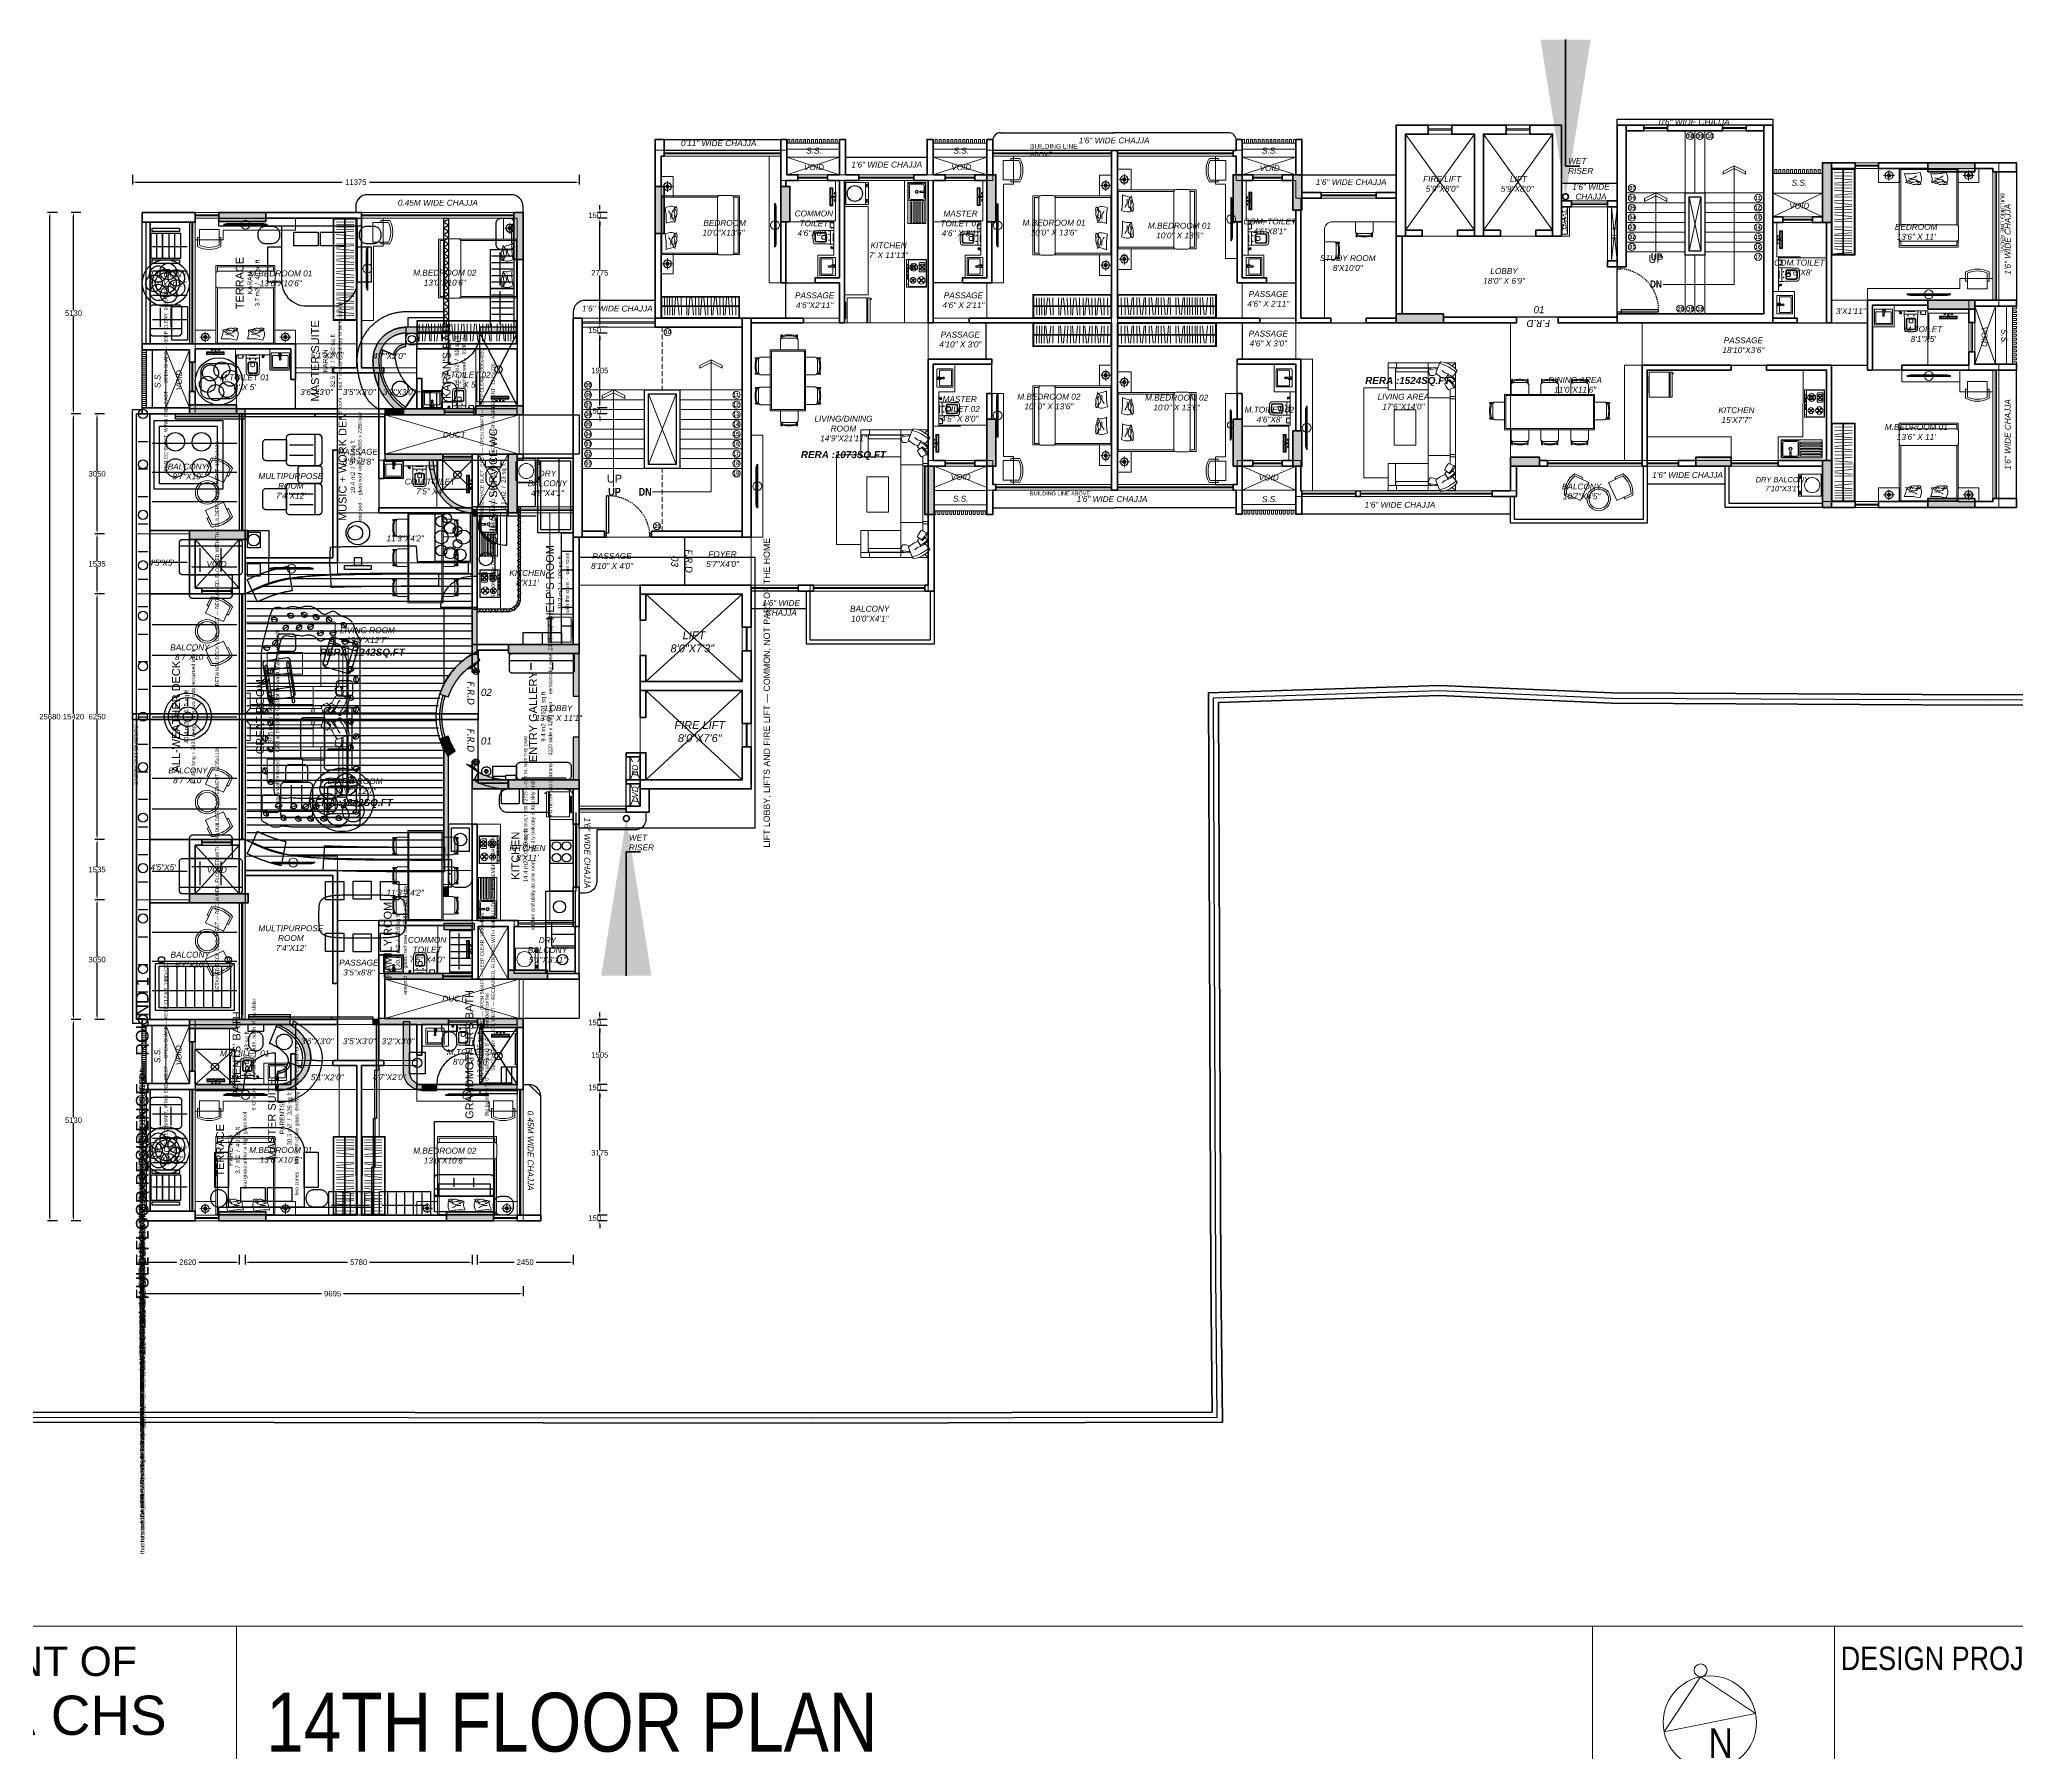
# Model space of a CAD drawing. Header units: millimetres. Extents: x 0 to 125073, y 0 to 71249.
# Drawn here: x 57589 to 107924, y 18037 to 61650 of the extents above; entities that cross this region are included whole.
import ezdxf
from ezdxf import colors
from ezdxf.entities.mleader import LeaderData, LeaderLine
from ezdxf.enums import TextEntityAlignment as Align
from ezdxf.lldxf.tags import DXFTag
from ezdxf.math import Vec2, Vec3

# ---------------------------------------------------------------- set-up
doc = ezdxf.new("R2010")
doc.units = ezdxf.units.MM
for name, pattern in [('A-118_Suncity Bldg.04+07_O.H.T.Level Plan_20211230$0$DASHED2', [0.375, 0.25, -0.125]), ('DASH', [1, 0.5, -0.5]), ('DASHDOT', [1, 0.5, -0.25, 0, -0.25]), ('DASHED', [20, 12, -8])]:
    doc.linetypes.add(name, pattern=pattern)
for name, color, linetype, lineweight in [('boundary', 20, 'Continuous', 25), ('DA_ALUMINIUM', 254, 'Continuous', 20), ('DA_CARPET AREA RERA', 30, 'Continuous', 9), ('DA_COLUMN', 40, 'Continuous', 40), ('DA_DOTTED LINES', 8, 'DASH', 5), ('DA_DRG BORDER', 54, 'Continuous', 18), ('DA_ELEVATION FEATURE', 5, 'Continuous', 5), ('DA_GUIDE LINE', 143, 'DASHDOT', 9), ('DA_LABL', 140, 'Continuous', 9), ('DA_LINE', 155, 'Continuous', 9), ('DA_RAILING', 243, 'Continuous', 30), ('DA_STAIRCASE', 122, 'Continuous', 9), ('DA_TEXT', 140, 'Continuous', 9), ('DA_Text 1', 200, 'Continuous', 9), ('DA_TEXT IN SQ.FT', 193, 'Continuous', 9), ('DA_WALL', 7, 'Continuous', 35), ('DA_WINDOW', 4, 'Continuous', 9)]:
    doc.layers.add(name, color=color, linetype=linetype, lineweight=lineweight)
for name, color, linetype, lineweight, true_color in [('DA_BEAM', 7, 'DASH', 15, 0xc2c20000), ('DA_BUILDING LINE', 7, 'Continuous', 9, 0xc2db0000), ('DA_FURNITURE', 102, 'Continuous', 5, 0xc2666666), ('DA_FURNITURE HIDDEN', 102, 'Continuous', 5, 0xc2666666)]:
    doc.layers.add(name, color=color, linetype=linetype, lineweight=lineweight, true_color=true_color)
for name, color, linetype in [('DA_CHAJJA', 44, 'Continuous'), ('DA_COLUMN HATCH', 251, 'Continuous'), ('DA_DOOR', 35, 'Continuous'), ('DA_Wall2', 7, 'Continuous'), ('PROP-DIM', 2, 'CONTINUOUS'), ('PROP-FLOOR', 41, 'CONTINUOUS'), ('PROP-FURN', 9, 'CONTINUOUS'), ('PROP-GLAZ', 4, 'CONTINUOUS'), ('PROP-KEEP', 6, 'DASHED'), ('PROP-LIGHT', 51, 'CONTINUOUS'), ('PROP-REF-CORE', 8, 'CONTINUOUS'), ('PROP-SCREEN', 32, 'CONTINUOUS'), ('PROP-SHELL', 7, 'CONTINUOUS'), ('PROP-TEXT', 3, 'CONTINUOUS'), ('PROP-WALL-NEW', 1, 'CONTINUOUS')]:
    doc.layers.add(name, color=color, linetype=linetype)
doc.styles.add('ARIAL', font='arial.ttf', dxfattribs={"height": 200})
doc.styles.add('FAT FONT', font='swisscbi.ttf')
doc.styles.add('RomanS', font='romans.shx')
doc.styles.get("Standard").update_dxf_attribs({"font": 'arial.ttf'})
doc.styles.add('Swis Cn Bt', font='swissc.ttf')
tags = doc.linetypes.add('( Hidden )', pattern=[0.375, 0.25, -0.125]).pattern_tags.tags
tags[6:7] = [DXFTag(74, 4), DXFTag(75, 0), DXFTag(340, '0'), DXFTag(46, 1.0), DXFTag(50, 0.0), DXFTag(44, 0.0), DXFTag(45, 0.0)]
tags[4:5] = [DXFTag(74, 4), DXFTag(75, 0), DXFTag(340, '0'), DXFTag(46, 1.0), DXFTag(50, 0.0), DXFTag(44, 0.0), DXFTag(45, 0.0)]
doc.dimstyles.get("Standard").update_dxf_attribs({"dimtxt": 140, "dimasz": 90, "dimexe": 60, "dimexo": 60, "dimgap": 0.09, "dimtad": 1, "dimtih": 1, "dimtoh": 1, "dimdec": 4, "dimdsep": 46, "dimtxsty": 'Standard', "dimcen": 0.09, "dimazin": 3, "dimtfac": 1, "dimtdec": 4, "dimtmove": 0, "dimatfit": 3, "dimfxl": 1, "dimtolj": 1})

# ---------------------------------------------------------------- blocks, each defined once
blk = doc.blocks.new('GSHGJSDFGJ')
at = {"layer": 'DA_BUILDING LINE', "linetype": '( Hidden )', "ltscale": 500}
blk.add_lwpolyline([(-24429, 99157), (-24429, 98537), (-19334, 98537), (-19334, 99157), (-12834, 99157), (-12834, 98537), (-11314, 98537), (-11314, 98087), (-8909, 98087), (-8909, 99802), (-4699, 99802), (-4699, 97872), (-3284, 97872), (-3284, 99802), (676, 99802), (676, 97467), (1941, 97467), (1941, 98842), (6431, 98842), (6431, 95192), (5821, 95192), (5821, 93712), (6431, 93712), (6431, 90062), (-534, 90062), (-534, 91112), (-1284, 91112), (-2524, 91112), (-2524, 89662), (-5999, 89662), (-5999, 90342), (-11464, 90342), (-11464, 91112), (-12834, 91112), (-12834, 90502), (-19334, 90502), (-19334, 91112), (-20679, 91112), (-20679, 86587), (-23929, 86587), (-23929, 87937), (-25334, 87937), (-25334, 82897), (-27934, 82897), (-27934, 82307), (-29714, 82307), (-29714, 78052), (-31519, 78052), (-31519, 79397), (-32289, 79397), (-32289, 78052), (-34664, 78052), (-34664, 77052), (-31144, 77052), (-31144, 71897), (-40839, 71897), (-40839, 75397), (-39639, 75397), (-39639, 76877), (-40839, 76877), (-40839, 76927), (-41089, 76927), (-41089, 92547), (-40839, 92547), (-40839, 92597), (-39639, 92597), (-39639, 94077), (-40839, 94077), (-40839, 97577), (-31144, 97577), (-31144, 92422), (-34664, 92422), (-34664, 91422), (-32289, 91422), (-32289, 90077), (-31519, 90077), (-31519, 91422), (-29864, 91422), (-29864, 91422), (-29864, 94887), (-27779, 94887), (-27779, 99157)], close=True, dxfattribs=at)
at = {"layer": 'DA_Text 1', "attachment_point": 1}
for heights, insert, char_height in [([-326], (-18235, 99319), 120), ([-103], (-18235, 90471), 100)]:
    blk.add_mtext_dynamic_manual_height_columns('BUILDING LINE ABOVE', width=1619.93, gutter_width=1, heights=heights, dxfattribs=dict(at, insert=insert, char_height=char_height))
at = {"layer": 'DA_Text 1', "char_height": 100, "attachment_point": 1, "rotation": 270}
for insert in [(6576, 98062), (-40944, 84522)]:
    blk.add_mtext_dynamic_manual_height_columns('BUILDING LINE ABOVE', width=1619.93, gutter_width=1, heights=[-103], dxfattribs=dict(at, insert=insert))
blk = doc.blocks.new('r6u57i')
at = {"layer": 'DA_FURNITURE'}
for p, q in [((5206.751, -661.331), (5205.289, -661.331)), ((5205.289, -661.331), (5205.289, -662.831)), ((5205.308, -661.331), (5205.308, -662.831)), ((5206.722, -661.371), (5205.308, -661.371)), ((5205.289, -662.831), (5206.74, -662.831)), ((5205.308, -662.792), (5206.721, -662.792))]:
    blk.add_line(p, q, dxfattribs=at)
blk.add_lwpolyline([(5206.78, -662.839), (5207.079, -662.839, 0.414214), (5207.139, -662.78), (5207.139, -661.383, 0.414214), (5207.079, -661.324), (5206.78, -661.324, 0.414214), (5206.721, -661.383), (5206.721, -662.78, 0.414214)], format="xyb", close=True, dxfattribs=at)
for points in [[(5207.12, -662.831), (5207.289, -662.831), (5207.289, -661.331), (5207.109, -661.331)], [(5207.139, -662.792), (5207.249, -662.792), (5207.249, -661.371), (5207.135, -661.371)]]:
    blk.add_lwpolyline(points, dxfattribs=at)
for centre, radius, start, end in [((5205.682, -661.703), 0.121, 158.8001, 226.6357), ((5205.771, -661.679), 0.209, 127.4996, 181.9562), ((5205.413, -661.662), 0.226, 325.17, 1.8099), ((5205.74, -661.781), 0.121, 173.4138, 241.2494), ((5205.518, -661.581), 0.143, 318.0376, 27.9659), ((5205.55, -661.704), 0.143, 332.6513, 42.5796), ((5205.469, -661.809), 0.226, 339.7837, 16.4236), ((5205.682, -662.371), 0.121, 158.8001, 226.6357), ((5205.771, -662.348), 0.209, 127.4996, 181.9562), ((5205.413, -662.331), 0.226, 325.17, 1.8099), ((5205.518, -662.249), 0.143, 318.0376, 27.9659), ((5205.55, -662.373), 0.143, 332.6513, 42.5796), ((5205.74, -662.45), 0.121, 173.4138, 241.2494), ((5205.469, -662.478), 0.226, 339.7837, 16.4236)]:
    blk.add_arc(centre, radius, start, end, dxfattribs=at)
for points in [[(5205.417, -661.46), (5205.417, -661.686), (5205.389, -661.858)], [(5205.389, -661.858), (5205.569, -661.894), (5205.632, -661.88)], [(5205.534, -661.569), (5205.534, -661.66), (5205.475, -661.781)], [(5205.417, -662.129), (5205.417, -662.355), (5205.389, -662.527)], [(5205.417, -662.129), (5205.538, -662.165), (5205.646, -662.157)], [(5205.534, -662.238), (5205.534, -662.329), (5205.475, -662.45)], [(5205.389, -662.527), (5205.569, -662.563), (5205.632, -662.548)]]:
    blk.add_spline(points, degree=3, dxfattribs=at)
for points, knots in [([(5205.417, -661.46), (5205.442, -661.47), (5205.466, -661.48), (5205.492, -661.487), (5205.492, -661.487), (5205.492, -661.487), (5205.492, -661.487), (5205.537, -661.5), (5205.583, -661.513), (5205.629, -661.526)], [0, 0, 0, 0, 3.967367, 3.967367, 3.967367, 3.968693, 3.968693, 3.968693, 11.226423, 11.226423, 11.226423, 11.226423]), ([(5205.637, -661.587), (5205.632, -661.593), (5205.622, -661.603), (5205.617, -661.617), (5205.615, -661.624)], [0, 0, 0, 0, 41.531136, 77.340273, 77.340273, 77.340273, 77.340273]), ([(5205.652, -661.785), (5205.651, -661.791), (5205.651, -661.803), (5205.656, -661.815), (5205.659, -661.821)], [0, 0, 0, 0, 31.960762, 66.266463, 66.266463, 66.266463, 66.266463]), ([(5205.637, -662.255), (5205.632, -662.261), (5205.622, -662.272), (5205.617, -662.286), (5205.615, -662.292)], [0, 0, 0, 0, 41.531136, 77.340273, 77.340273, 77.340273, 77.340273]), ([(5205.652, -662.454), (5205.651, -662.46), (5205.651, -662.472), (5205.656, -662.484), (5205.659, -662.49)], [0, 0, 0, 0, 31.960762, 66.266463, 66.266463, 66.266463, 66.266463])]:
    blk.add_open_spline(points, degree=3, knots=knots, dxfattribs=at)
for points in [[(5205.613, -661.786), (5205.618, -661.818), (5205.625, -661.849), (5205.632, -661.88)], [(5205.646, -661.489), (5205.643, -661.499), (5205.64, -661.509), (5205.637, -661.519)], [(5205.641, -661.489), (5205.643, -661.489), (5205.645, -661.489), (5205.646, -661.489)], [(5205.646, -662.157), (5205.643, -662.167), (5205.64, -662.177), (5205.637, -662.187)], [(5205.613, -662.455), (5205.618, -662.486), (5205.625, -662.517), (5205.632, -662.548)]]:
    blk.add_open_spline(points, degree=3, dxfattribs=at)
blk = doc.blocks.new('WASHING MACHINE1')
at = {"linetype": 'Continuous'}
for p, q in [((10326.355, 5531.131), (10326.915, 5531.131)), ((10326.355, 5530.556), (10326.355, 5531.131)), ((10326.355, 5531.056), (10326.915, 5531.056)), ((10326.411, 5531.11), (10326.423, 5531.11)), ((10326.411, 5531.073), (10326.411, 5531.11)), ((10326.423, 5531.073), (10326.411, 5531.073)), ((10326.423, 5531.11), (10326.423, 5531.073)), ((10326.441, 5531.11), (10326.453, 5531.11)), ((10326.441, 5531.073), (10326.441, 5531.11)), ((10326.453, 5531.073), (10326.441, 5531.073)), ((10326.453, 5531.11), (10326.453, 5531.073)), ((10326.471, 5531.073), (10326.471, 5531.11)), ((10326.471, 5531.11), (10326.483, 5531.11)), ((10326.483, 5531.073), (10326.471, 5531.073)), ((10326.483, 5531.11), (10326.483, 5531.073)), ((10326.805, 5531.115), (10326.875, 5531.115)), ((10326.805, 5531.078), (10326.805, 5531.115)), ((10326.875, 5531.078), (10326.805, 5531.078)), ((10326.875, 5531.115), (10326.875, 5531.078)), ((10326.915, 5531.131), (10326.915, 5530.556)), ((10326.915, 5530.556), (10326.355, 5530.556)), ((10326.393, 5530.535), (10326.871, 5530.535)), ((10326.393, 5530.521), (10326.393, 5530.535)), ((10326.871, 5530.521), (10326.393, 5530.521)), ((10326.871, 5530.535), (10326.871, 5530.521))]:
    blk.add_line(p, q, dxfattribs=at)
blk = doc.blocks.new('eww')
at = {"layer": 'DA_FURNITURE'}
for radius in [0.201, 0.192]:
    blk.add_circle((-2207.117, 1541.465), radius, dxfattribs=at)
at = {"layer": 'DA_FURNITURE', "xscale": -1, "rotation": 270}
blk.add_blockref('WASHING MACHINE1', (-7737.9, -8785.17), dxfattribs=at)
blk = doc.blocks.new('GGT')
at = {"layer": 'DA_FURNITURE', "ltscale": 8}
for p, q in [((4090.01, 973.367), (4088.01, 973.367)), ((4088.01, 973.367), (4088.01, 972.767)), ((4088.03, 972.787), (4088.03, 973.35)), ((4088.03, 973.35), (4089.99, 973.347)), ((4088.049, 973.079), (4088.03, 973.079)), ((4088.03, 973.079), (4088.03, 973.054)), ((4088.03, 973.054), (4088.049, 973.054)), ((4088.049, 973.054), (4088.049, 973.079)), ((4089.971, 973.076), (4088.049, 973.076)), ((4089.971, 973.057), (4088.049, 973.057)), ((4088.115, 972.852), (4088.106, 973.293)), ((4088.204, 972.852), (4088.196, 973.293)), ((4088.298, 972.852), (4088.256, 973.293)), ((4088.345, 972.852), (4088.382, 973.293)), ((4088.428, 972.852), (4088.42, 973.293)), ((4088.511, 972.852), (4088.502, 973.293)), ((4088.605, 972.852), (4088.562, 973.293)), ((4088.651, 972.852), (4088.688, 973.293)), ((4088.734, 972.852), (4088.726, 973.293)), ((4088.829, 972.852), (4088.821, 973.293)), ((4088.923, 972.852), (4088.881, 973.293)), ((4088.97, 972.852), (4089.007, 973.293)), ((4089.053, 972.852), (4089.045, 973.293)), ((4089.136, 972.852), (4089.127, 973.293)), ((4089.23, 972.852), (4089.187, 973.293)), ((4089.276, 972.852), (4089.313, 973.293)), ((4089.359, 972.852), (4089.351, 973.293)), ((4089.502, 972.852), (4089.494, 973.293)), ((4089.596, 972.852), (4089.554, 973.293)), ((4089.642, 972.852), (4089.68, 973.293)), ((4089.726, 972.852), (4089.717, 973.293)), ((4089.792, 972.852), (4089.784, 973.293)), ((4089.856, 972.852), (4089.848, 973.293)), ((4089.923, 972.852), (4089.915, 973.293)), ((4089.99, 973.079), (4089.971, 973.079)), ((4089.971, 973.079), (4089.971, 973.054)), ((4089.971, 973.054), (4089.99, 973.054)), ((4089.99, 973.347), (4089.99, 972.787)), ((4089.99, 973.054), (4089.99, 973.079)), ((4090.01, 972.767), (4090.01, 973.367)), ((4088.01, 972.767), (4090.01, 972.767)), ((4089.99, 972.787), (4088.03, 972.787))]:
    blk.add_line(p, q, dxfattribs=at)
blk = doc.blocks.new('DYUWGDYUW')
at = {"layer": 'DA_FURNITURE', "ltscale": 8}
for p, q in [((6054.638, 1914.447), (6054.638, 1913.897)), ((6056.638, 1914.447), (6054.638, 1914.447)), ((6054.658, 1913.917), (6054.658, 1914.447)), ((6054.658, 1914.427), (6056.618, 1914.427)), ((6054.725, 1914.412), (6054.733, 1913.971)), ((6054.791, 1914.412), (6054.8, 1913.971)), ((6054.855, 1914.412), (6054.864, 1913.971)), ((6054.922, 1914.412), (6054.93, 1913.971)), ((6055.005, 1914.412), (6054.968, 1913.971)), ((6055.052, 1914.412), (6055.094, 1913.971)), ((6055.146, 1914.412), (6055.154, 1913.971)), ((6055.288, 1914.412), (6055.297, 1913.971)), ((6055.372, 1914.412), (6055.334, 1913.971)), ((6055.418, 1914.412), (6055.46, 1913.971)), ((6055.512, 1914.412), (6055.52, 1913.971)), ((6055.595, 1914.412), (6055.603, 1913.971)), ((6055.678, 1914.412), (6055.641, 1913.971)), ((6055.725, 1914.412), (6055.767, 1913.971)), ((6055.818, 1914.412), (6055.827, 1913.971)), ((6055.913, 1914.412), (6055.922, 1913.971)), ((6055.997, 1914.412), (6055.959, 1913.971)), ((6056.043, 1914.412), (6056.085, 1913.971)), ((6056.137, 1914.412), (6056.145, 1913.971)), ((6056.22, 1914.412), (6056.228, 1913.971)), ((6056.303, 1914.412), (6056.266, 1913.971)), ((6056.35, 1914.412), (6056.392, 1913.971)), ((6056.443, 1914.412), (6056.452, 1913.971)), ((6056.533, 1914.412), (6056.541, 1913.971)), ((6056.618, 1914.447), (6056.618, 1913.914)), ((6056.638, 1913.897), (6056.638, 1914.447)), ((6054.638, 1913.897), (6056.638, 1913.897)), ((6054.658, 1914.21), (6054.658, 1914.185)), ((6054.677, 1914.21), (6054.658, 1914.21)), ((6054.658, 1914.185), (6054.677, 1914.185)), ((6056.618, 1913.914), (6054.658, 1913.917)), ((6054.677, 1914.185), (6054.677, 1914.21)), ((6054.677, 1914.207), (6056.599, 1914.207)), ((6054.677, 1914.188), (6056.599, 1914.188)), ((6056.599, 1914.21), (6056.599, 1914.185)), ((6056.618, 1914.21), (6056.599, 1914.21)), ((6056.599, 1914.185), (6056.618, 1914.185)), ((6056.618, 1914.185), (6056.618, 1914.21))]:
    blk.add_line(p, q, dxfattribs=at)
blk = doc.blocks.new('t5r7ui68')
at = {"layer": 'DA_FURNITURE'}
for p, q in [((3503.233, 922.104), (3502.189, 922.104)), ((3502.189, 922.104), (3502.189, 921.643)), ((3502.189, 921.643), (3503.233, 921.643)), ((3502.204, 922.059), (3502.204, 921.688)), ((3502.228, 921.734), (3502.228, 922.015)), ((3502.616, 922.089), (3502.234, 922.089)), ((3502.234, 921.658), (3502.616, 921.658)), ((3502.273, 922.06), (3502.577, 922.06)), ((3502.577, 921.689), (3502.273, 921.689)), ((3502.622, 922.015), (3502.622, 921.734)), ((3502.646, 921.688), (3502.646, 922.059)), ((3503.233, 921.643), (3503.233, 922.104))]:
    blk.add_line(p, q, dxfattribs=at)
at = {"layer": 'DA_FURNITURE', "ltscale": 2}
for points in [[(3502.408, 921.973), (3502.408, 922.104), (3502.443, 922.104), (3502.443, 921.973)], [(3502.443, 921.95), (3502.443, 921.969), (3502.408, 921.969), (3502.408, 921.95)]]:
    blk.add_lwpolyline(points, close=True, dxfattribs=at)
at = {"layer": 'DA_FURNITURE'}
for points in [[(3503.21, 922.019), (3503.21, 922.059), (3502.679, 922.059), (3502.679, 922.019)], [(3503.21, 921.94), (3503.21, 921.98), (3502.679, 921.98), (3502.679, 921.94)], [(3503.21, 921.861), (3503.21, 921.901), (3502.679, 921.901), (3502.679, 921.861)], [(3503.21, 921.782), (3503.21, 921.822), (3502.679, 921.822), (3502.679, 921.782)], [(3503.21, 921.703), (3503.21, 921.743), (3502.679, 921.743), (3502.679, 921.703)]]:
    blk.add_lwpolyline(points, close=True, dxfattribs=at)
for radius in [0.0405, 0.0315]:
    blk.add_circle((3502.425, 921.874), radius, dxfattribs=at)
for centre, radius, start, end in [((3502.234, 922.059), 0.03, 90, 180), ((3502.234, 921.688), 0.03, 180, 270), ((3502.273, 922.015), 0.045, 90, 180), ((3502.273, 921.734), 0.045, 180, 270), ((3502.577, 922.015), 0.045, 0, 90), ((3502.577, 921.734), 0.045, 270, 0), ((3502.616, 922.059), 0.03, 0, 90), ((3502.616, 921.688), 0.03, 270, 0)]:
    blk.add_arc(centre, radius, start, end, dxfattribs=at)
blk = doc.blocks.new('nftujfuk')
at = {"layer": 'DA_FURNITURE', "ltscale": 5, "elevation": 0}
for points in [[(3568.379, 921.454), (3568.37, 921.454), (3568.37, 920.076), (3568.379, 920.076)], [(3568.379, 921.454), (3568.395, 921.454), (3568.395, 920.076), (3568.379, 920.076)], [(3568.424, 921.356), (3568.424, 920.174), (3568.395, 920.076), (3568.395, 921.454)]]:
    blk.add_lwpolyline(points, close=True, dxfattribs=at)
at = {"layer": 'DA_FURNITURE'}
for start, end in [(95.93115, 264.06885), (286.08621, 73.91379)]:
    blk.add_arc((3568.385, 920.765), 0.142, start, end, dxfattribs=at)
blk = doc.blocks.new('A$C3A1814D5')
at = {"layer": 'DA_FURNITURE'}
for p, q in [((12.8, 12.8), (1.1, 1.2)), ((12.4, 1.5), (1.5, 12.5))]:
    blk.add_line(p, q, dxfattribs=at)
at = {"layer": 'DA_FURNITURE', "extrusion": (0, 0, -1)}
for major_axis in [(4.37, 4.37), (1.37, 1.36)]:
    blk.add_ellipse((7, 7), major_axis=major_axis, ratio=0.943982, dxfattribs=at)
for major_axis in [(-4.1, -4.09), (-1.91, -1.91)]:
    blk.add_ellipse((7, 7), major_axis=major_axis, ratio=0.943982, start_param=3.141593, end_param=9.424778, dxfattribs=at)
blk = doc.blocks.new('W5T25')
at = {"layer": 'DA_FURNITURE'}
for p, q in [((8400.704, 625.399, 6161.252), (8400.704, 625.535, 6161.252)), ((8400.704, 625.535, 6161.252), (8401.725, 625.535, 6161.252)), ((8400.704, 625.403, 6161.252), (8401.725, 625.403, 6161.252)), ((8400.892, 624.842, 6161.252), (8400.892, 625.403, 6161.252)), ((8401.72, 625.399, 6161.252), (8400.892, 625.399, 6161.252)), ((8400.892, 624.911, 6161.252), (8400.892, 625.399, 6161.252)), ((8400.896, 625.399, 6161.252), (8400.896, 625.3, 6161.252)), ((8401.72, 625.3, 6161.252), (8400.896, 625.3, 6161.252)), ((8400.921, 625.403, 6161.252), (8400.921, 625.535, 6161.252)), ((8401.72, 625.403, 6161.252), (8401.814, 625.403, 6161.252)), ((8401.72, 625.399, 6161.252), (8401.72, 625.3, 6161.252)), ((8402.286, 625.403, 6161.252), (8402.287, 625.403, 6161.252)), ((8402.418, 624.898, 6161.252), (8402.418, 625.263, 6161.252)), ((8402.283, 624.86, 6161.252), (8402.283, 622.952, 6161.252)), ((8402.283, 624.671, 6161.252), (8402.418, 624.671, 6161.252)), ((8402.398, 625.08, 6161.252), (8402.343, 625.032, 6161.252)), ((8401.725, 624.644, 6161.252), (8402.286, 624.644, 6161.252)), ((8402.283, 624.616, 6161.252), (8402.418, 624.616, 6161.252)), ((8401.725, 623.169, 6161.252), (8402.283, 623.169, 6161.252)), ((8402.283, 623.196, 6161.252), (8402.418, 623.196, 6161.252)), ((8400.892, 622.971, 6161.252), (8400.892, 622.41, 6161.252)), ((8400.892, 622.901, 6161.252), (8400.892, 622.413, 6161.252)), ((8402.372, 622.918, 6161.252), (8402.245, 622.966, 6161.252)), ((8402.283, 623.141, 6161.252), (8402.418, 623.141, 6161.252)), ((8402.398, 622.733, 6161.252), (8402.343, 622.78, 6161.252)), ((8402.372, 622.919, 6161.252), (8402.393, 622.912, 6161.252)), ((8400.704, 622.413, 6161.252), (8400.704, 622.278, 6161.252)), ((8400.704, 622.41, 6161.252), (8401.725, 622.41, 6161.252)), ((8400.896, 622.413, 6161.252), (8400.896, 622.512, 6161.252)), ((8400.921, 622.41, 6161.252), (8400.921, 622.278, 6161.252)), ((8401.72, 622.41, 6161.252), (8401.814, 622.41, 6161.252)), ((8402.336, 622.36, 6161.252), (8402.418, 622.278, 6161.252))]:
    blk.add_line(p, q, dxfattribs=at)
at = {"layer": 'DA_FURNITURE', "elevation": 6161.252}
for points in [[(8401.725, 624.842), (8400.704, 624.842), (8400.704, 625.399)], [(8402.023, 625.535), (8401.725, 625.535), (8401.725, 624.842)], [(8402.17, 625.535), (8402.418, 625.535), (8402.418, 625.381)], [(8402.336, 625.452), (8402.418, 625.535), (8402.336, 625.452)], [(8400.704, 624.898), (8400.704, 624.898), (8400.082, 624.898), (8400.082, 622.608), (8400.704, 622.608)], [(8401.725, 624.898), (8401.725, 622.278), (8402.023, 622.278)], [(8402.418, 622.549), (8402.418, 624.898), (8402.371, 624.898)], [(8401.725, 622.971), (8400.704, 622.971), (8400.704, 622.413)], [(8400.704, 622.278), (8401.725, 622.278), (8401.725, 622.971)], [(8400.892, 622.413), (8401.72, 622.413), (8401.72, 622.512), (8400.896, 622.512)], [(8402.17, 622.278), (8402.418, 622.278), (8402.418, 622.431)]]:
    blk.add_lwpolyline(points, dxfattribs=at)
for points in [[(8401.963, 625.382), (8401.96, 625.398, 0.30437), (8401.955, 625.403, 0.21108), (8401.723, 625.361, 0.289624), (8401.72, 625.355), (8401.723, 625.335, 0.50911), (8401.725, 625.334, -0.141603), (8401.961, 625.378)], [(8401.723, 625.334), (8401.763, 625.211, 0.30421), (8401.766, 625.208)], [(8401.766, 625.208, 0.129404), (8401.942, 625.24, 0.257717), (8401.944, 625.242)], [(8402.013, 625.516), (8401.919, 625.274, 0.30421), (8401.92, 625.267)], [(8402.339, 625.183), (8402.438, 625.283, 0.195374), (8402.446, 625.289), (8402.461, 625.316, 0.30437), (8402.461, 625.331, 0.21108), (8402.046, 625.559, 0.289624), (8402.033, 625.552), (8402.013, 625.518, 0.50911), (8402.015, 625.514)], [(8402.214, 625.212), (8402.15, 625.099, 0.30421), (8402.151, 625.095)], [(8402.251, 625.085), (8402.15, 625.004, 0.30421), (8402.149, 625, 0.129404), (8402.242, 624.847, 0.257717), (8402.245, 624.846), (8402.372, 624.893)], [(8402.251, 622.727), (8402.15, 622.808, -0.30421), (8402.149, 622.812, -0.129404), (8402.242, 622.965)], [(8402.214, 622.6), (8402.15, 622.713, -0.30421), (8402.151, 622.717)], [(8402.372, 622.919, -0.137928), (8402.251, 622.728, 0.50911), (8402.251, 622.726), (8402.268, 622.716, 0.289624), (8402.276, 622.716, 0.199362), (8402.397, 622.905)], [(8401.963, 622.43), (8401.96, 622.414, -0.30437), (8401.955, 622.409, -0.21108), (8401.723, 622.451, -0.289624), (8401.72, 622.457), (8401.723, 622.477, -0.50911), (8401.725, 622.478, 0.141603), (8401.961, 622.435)], [(8401.723, 622.478), (8401.763, 622.601, -0.30421), (8401.766, 622.604)], [(8401.944, 622.57, 0.257717), (8401.942, 622.572, 0.129404), (8401.766, 622.604)], [(8402.013, 622.296), (8401.919, 622.538, -0.30421), (8401.92, 622.545)], [(8402.015, 622.298, 0.50911), (8402.013, 622.294), (8402.033, 622.26, 0.289624), (8402.046, 622.253, 0.21108), (8402.461, 622.481, 0.30437), (8402.461, 622.496), (8402.446, 622.523, 0.195374), (8402.438, 622.529), (8402.339, 622.629)]]:
    blk.add_lwpolyline(points, format="xyb", dxfattribs=at)
for points in [[(8402.214, 625.213, 0.50911), (8402.214, 625.211, -0.137928), (8402.398, 625.079), (8402.415, 625.093, 0.374575), (8402.416, 625.102, 0.199362), (8402.233, 625.231, 0.289624), (8402.226, 625.229)], [(8402.251, 625.086, 0.50911), (8402.251, 625.084, -0.137928), (8402.372, 624.893), (8402.393, 624.9, 0.374575), (8402.397, 624.908, 0.199362), (8402.276, 625.096, 0.289624), (8402.268, 625.096)], [(8402.214, 622.599, -0.50911), (8402.214, 622.601, 0.137928), (8402.398, 622.733), (8402.415, 622.719, -0.374575), (8402.416, 622.71, -0.199362), (8402.233, 622.581, -0.289624), (8402.226, 622.583)]]:
    blk.add_lwpolyline(points, format="xyb", close=True, dxfattribs=at)
blk.add_lwpolyline([(8400.856, 624.339), (8401.408, 624.339), (8401.408, 623.436), (8400.856, 623.436)], close=True, dxfattribs=at)
at = {"layer": 'DA_FURNITURE'}
for centre, radius, start, end in [((8402.407, 625.776, 6161.252), 0.704, 226.2769, 249.4924), ((8401.827, 624.668, 6161.252), 0.867, 45.2113, 77.45), ((8402.253, 625.472, 6161.252), 0.223, 217.5398, 267.2522), ((8402.426, 625.315, 6161.252), 0.352, 218.5214, 230.1035), ((8402.407, 622.036, 6161.252), 0.704, 110.5076, 133.7231), ((8402.426, 622.498, 6161.252), 0.352, 129.8965, 141.4786), ((8402.244, 622.963, 6161.252), 0.0033, 76.0164, 133.823), ((8402.391, 622.906, 6161.252), 0.0066, 349.6421, 71.7808), ((8401.827, 623.144, 6161.252), 0.867, 282.55, 314.7887), ((8402.253, 622.34, 6161.252), 0.223, 92.7478, 142.4602)]:
    blk.add_arc(centre, radius, start, end, dxfattribs=at)
blk = doc.blocks.new('hh')
at = {"layer": 'DA_WALL', "color": 11}
blk.add_blockref('W5T25', (-6885.635, -672.746, -6161.252), dxfattribs=at)
blk = doc.blocks.new('A$C0DCE325F')
at = {"layer": 'DA_FURNITURE'}
for p, q in [((0, 0.05), (0.7, 0.05)), ((0, 0), (0.7, 0)), ((0.076, 0.34), (0.076, 0.45)), ((0.175, 0.47), (0.096, 0.47)), ((0.175, 0.32), (0.096, 0.32)), ((0.147, 0.216), (0.118, 0.237)), ((0.147, 0.144), (0.118, 0.123)), ((0.183, 0.404), (0.137, 0.438)), ((0.183, 0.386), (0.137, 0.352)), ((0.161, 0.229), (0.14, 0.258)), ((0.161, 0.131), (0.14, 0.102)), ((0.179, 0.192), (0.15, 0.213)), ((0.179, 0.168), (0.15, 0.147)), ((0.187, 0.408), (0.154, 0.454)), ((0.187, 0.382), (0.154, 0.336)), ((0.184, 0.197), (0.163, 0.226)), ((0.184, 0.163), (0.163, 0.134)), ((0.205, 0.408), (0.239, 0.454)), ((0.205, 0.382), (0.239, 0.336)), ((0.208, 0.197), (0.229, 0.226)), ((0.208, 0.163), (0.229, 0.134)), ((0.209, 0.404), (0.255, 0.438)), ((0.209, 0.386), (0.255, 0.352)), ((0.213, 0.192), (0.242, 0.213)), ((0.213, 0.168), (0.242, 0.147)), ((0.296, 0.47), (0.218, 0.47)), ((0.296, 0.32), (0.218, 0.32)), ((0.226, 0.039), (0.226, 0.01)), ((0.232, 0.229), (0.253, 0.258)), ((0.232, 0.131), (0.253, 0.102)), ((0.234, 0.039), (0.234, 0.01)), ((0.245, 0.216), (0.274, 0.237)), ((0.245, 0.144), (0.274, 0.123)), ((0.306, 0.039), (0.306, 0.011)), ((0.314, 0.039), (0.314, 0.011)), ((0.316, 0.34), (0.316, 0.45)), ((0.386, 0.039), (0.386, 0.011)), ((0.394, 0.039), (0.394, 0.011)), ((0.513, 0.387), (0.454, 0.429)), ((0.513, 0.363), (0.454, 0.321)), ((0.466, 0.039), (0.466, 0.01)), ((0.516, 0.174), (0.47, 0.208)), ((0.516, 0.156), (0.47, 0.122)), ((0.474, 0.039), (0.474, 0.01)), ((0.517, 0.391), (0.475, 0.449)), ((0.517, 0.359), (0.475, 0.301)), ((0.519, 0.178), (0.486, 0.224)), ((0.519, 0.152), (0.486, 0.106)), ((0.538, 0.178), (0.571, 0.224)), ((0.538, 0.152), (0.571, 0.106)), ((0.54, 0.391), (0.583, 0.449)), ((0.54, 0.359), (0.583, 0.301)), ((0.541, 0.174), (0.587, 0.208)), ((0.541, 0.156), (0.587, 0.122)), ((0.545, 0.387), (0.603, 0.429)), ((0.545, 0.363), (0.603, 0.321))]:
    blk.add_line(p, q, dxfattribs=at)
blk.add_lwpolyline([(0, 0), (0.7, 0), (0.7, 0.51), (0, 0.51)], close=True, dxfattribs=at)
blk.add_lwpolyline([(0.69, 0.05), (0.69, 0.5), (0.01, 0.5), (0.01, 0.05)], dxfattribs=at)
for centre, radius in [((0.119, 0.025), 0.004), ((0.149, 0.025), 0.004), ((0.201, 0.035), 0.004), ((0.201, 0.013), 0.004), ((0.23, 0.025), 0.015), ((0.281, 0.036), 0.004), ((0.281, 0.014), 0.004), ((0.31, 0.025), 0.015), ((0.39, 0.025), 0.015), ((0.419, 0.036), 0.004), ((0.419, 0.014), 0.004), ((0.47, 0.025), 0.015), ((0.499, 0.035), 0.004), ((0.499, 0.013), 0.004), ((0.63, 0.025), 0.004)]:
    blk.add_circle(centre, radius, dxfattribs=at)
for centre, radius, start, end in [((0.096, 0.45), 0.02, 90, 180), ((0.096, 0.34), 0.02, 180, 270), ((0.196, 0.18), 0.0997, 145.9248, 214.0752), ((0.116, 0.234), 0.00315, 54.0561, 145.9248), ((0.116, 0.126), 0.00315, 214.0752, 305.9439), ((0.196, 0.395), 0.078, 105.9424, 254.0576), ((0.196, 0.395), 0.075, 145.9248, 214.0752), ((0.136, 0.436), 0.00237, 54.0561, 145.9248), ((0.136, 0.354), 0.00237, 214.0752, 305.9439), ((0.196, 0.18), 0.0607, 144.0561, 215.9439), ((0.142, 0.26), 0.00315, 124.0752, 215.9439), ((0.196, 0.18), 0.0567, 144.0561, 215.9439), ((0.142, 0.1), 0.00315, 144.0561, 235.9248), ((0.196, 0.18), 0.0997, 55.9248, 124.0752), ((0.196, 0.18), 0.0997, 235.9248, 304.0752), ((0.155, 0.455), 0.00237, 124.0752, 215.9439), ((0.155, 0.335), 0.00237, 144.0561, 235.9248), ((0.196, 0.395), 0.075, 55.9248, 124.0752), ((0.196, 0.395), 0.075, 235.9248, 304.0752), ((0.196, 0.18), 0.0607, 54.0561, 125.9439), ((0.196, 0.18), 0.0607, 234.0561, 305.9439), ((0.196, 0.18), 0.0567, 54.0561, 125.9439), ((0.196, 0.18), 0.0567, 234.0561, 305.9439), ((0.196, 0.18), 0.021, 144.0561, 215.9439), ((0.196, 0.395), 0.0158, 144.0561, 215.9439), ((0.196, 0.18), 0.021, 54.0561, 125.9439), ((0.196, 0.18), 0.021, 234.0561, 305.9439), ((0.196, 0.395), 0.0158, 54.0561, 125.9439), ((0.196, 0.395), 0.0158, 234.0561, 305.9439), ((0.196, 0.395), 0.0158, 324.0561, 35.9439), ((0.196, 0.18), 0.021, 324.0561, 35.9439), ((0.196, 0.395), 0.078, 285.9424, 74.0576), ((0.237, 0.455), 0.00237, 324.0561, 55.9248), ((0.237, 0.335), 0.00237, 304.0752, 35.9439), ((0.196, 0.18), 0.0567, 324.0561, 35.9439), ((0.196, 0.18), 0.0607, 324.0561, 35.9439), ((0.25, 0.26), 0.00315, 324.0561, 55.9248), ((0.25, 0.1), 0.00315, 304.0752, 35.9439), ((0.256, 0.436), 0.00237, 34.0752, 125.9439), ((0.256, 0.354), 0.00237, 234.0561, 325.9248), ((0.196, 0.395), 0.075, 325.9248, 34.0752), ((0.276, 0.234), 0.00315, 34.0752, 125.9439), ((0.276, 0.126), 0.00315, 234.0561, 325.9248), ((0.196, 0.18), 0.0997, 325.9248, 34.0752), ((0.296, 0.45), 0.02, 0, 90), ((0.296, 0.34), 0.02, 270, 0), ((0.529, 0.375), 0.095, 145.9248, 214.0752), ((0.453, 0.427), 0.003, 54.0561, 145.9248), ((0.453, 0.323), 0.003, 214.0752, 305.9439), ((0.529, 0.165), 0.075, 145.9248, 214.0752), ((0.469, 0.206), 0.00237, 54.0561, 145.9248), ((0.469, 0.124), 0.00237, 214.0752, 305.9439), ((0.477, 0.451), 0.003, 124.0752, 215.9439), ((0.477, 0.299), 0.003, 144.0561, 235.9248), ((0.529, 0.375), 0.095, 55.9248, 124.0752), ((0.529, 0.375), 0.095, 235.9248, 304.0752), ((0.488, 0.225), 0.00237, 124.0752, 215.9439), ((0.488, 0.105), 0.00237, 144.0561, 235.9248), ((0.529, 0.165), 0.075, 55.9248, 124.0752), ((0.529, 0.165), 0.075, 235.9248, 304.0752), ((0.529, 0.375), 0.02, 144.0561, 215.9439), ((0.529, 0.165), 0.0158, 144.0561, 215.9439), ((0.529, 0.375), 0.02, 54.0561, 125.9439), ((0.529, 0.375), 0.02, 234.0561, 305.9439), ((0.529, 0.165), 0.0158, 54.0561, 125.9439), ((0.529, 0.165), 0.0158, 234.0561, 305.9439), ((0.529, 0.165), 0.0158, 324.0561, 35.9439), ((0.529, 0.375), 0.02, 324.0561, 35.9439), ((0.569, 0.225), 0.00237, 324.0561, 55.9248), ((0.569, 0.105), 0.00237, 304.0752, 35.9439), ((0.58, 0.451), 0.003, 324.0561, 55.9248), ((0.58, 0.299), 0.003, 304.0752, 35.9439), ((0.589, 0.206), 0.00237, 34.0752, 125.9439), ((0.589, 0.124), 0.00237, 234.0561, 325.9248), ((0.529, 0.165), 0.075, 325.9248, 34.0752), ((0.605, 0.427), 0.003, 34.0752, 125.9439), ((0.605, 0.323), 0.003, 234.0561, 325.9248), ((0.529, 0.375), 0.095, 325.9248, 34.0752)]:
    blk.add_arc(centre, radius, start, end, dxfattribs=at)
blk = doc.blocks.new('XREF1$0$A$C25E800CC')
at = {"layer": 'DA_FURNITURE'}
for p, q in [((-0.705, -0.099), (-0.105, -0.099)), ((-0.705, -0.099), (-0.705, -0.574)), ((-0.605, -0.049), (-0.605, -0.069)), ((-0.605, -0.049), (-0.205, -0.049)), ((-0.605, -0.069), (-0.205, -0.069)), ((-0.205, -0.049), (-0.205, -0.069)), ((-0.105, -0.099), (-0.105, -0.574)), ((-0.705, -0.574), (-0.105, -0.574)), ((-0.705, -0.599), (-0.105, -0.599)), ((-0.705, -0.599), (-0.705, -0.649)), ((-0.705, -0.649), (-0.105, -0.649)), ((-0.68, -0.574), (-0.68, -0.599)), ((-0.14, -0.649), (-0.14, -0.684)), ((-0.14, -0.684), (-0.13, -0.684)), ((-0.13, -0.574), (-0.13, -0.599)), ((-0.13, -0.649), (-0.13, -0.684)), ((-0.105, -0.599), (-0.105, -0.649))]:
    blk.add_line(p, q, dxfattribs=at)
blk = doc.blocks.new('wc2')
at = {"layer": 'DA_FURNITURE'}
for p, q in [((-0.597, -0.261), (-0.615, -0.261)), ((-0.597, -0.281), (-0.615, -0.281))]:
    blk.add_line(p, q, dxfattribs=at)
for points in [[(-0.538, 0.239), (-0.538, 0.356), (-0.629, 0.356), (-0.629, 0.239)], [(-0.629, -0.181), (-0.629, 0.054), (-0.629, 0.112), (-0.629, 0.141), (-0.629, 0.156), (-0.629, 0.16), (-0.629, 0.16), (-0.629, 0.16), (-0.629, 0.16), (-0.629, 0.16), (-0.629, 0.16), (-0.629, 0.16), (-0.629, 0.16), (-0.629, 0.16), (-0.628, 0.16), (-0.628, 0.16), (-0.628, 0.16), (-0.627, 0.16), (-0.627, 0.16), (-0.626, 0.16), (-0.626, 0.16), (-0.626, 0.16), (-0.625, 0.16), (-0.625, 0.16), (-0.624, 0.16), (-0.624, 0.16), (-0.624, 0.16), (-0.623, 0.16), (-0.623, 0.16), (-0.622, 0.16), (-0.622, 0.16), (-0.621, 0.16), (-0.621, 0.16), (-0.62, 0.16), (-0.62, 0.16), (-0.62, 0.16), (-0.619, 0.16), (-0.619, 0.16), (-0.618, 0.16), (-0.618, 0.16), (-0.617, 0.16), (-0.617, 0.16), (-0.616, 0.16), (-0.616, 0.16), (-0.615, 0.16), (-0.614, 0.16), (-0.613, 0.16), (-0.612, 0.16), (-0.611, 0.16), (-0.61, 0.16), (-0.609, 0.16), (-0.608, 0.16), (-0.607, 0.16), (-0.606, 0.16), (-0.605, 0.16), (-0.604, 0.16), (-0.602, 0.16), (-0.601, 0.16), (-0.6, 0.16), (-0.599, 0.16), (-0.598, 0.16), (-0.597, 0.16), (-0.596, 0.16), (-0.595, 0.16), (-0.594, 0.16), (-0.592, 0.16), (-0.591, 0.16), (-0.59, 0.16), (-0.588, 0.16), (-0.586, 0.16), (-0.581, 0.16), (-0.579, 0.16), (-0.577, 0.16), (-0.574, 0.16), (-0.572, 0.16), (-0.571, 0.16), (-0.57, 0.16), (-0.569, 0.16), (-0.568, 0.16), (-0.566, 0.16), (-0.565, 0.16), (-0.564, 0.16), (-0.563, 0.16), (-0.562, 0.16), (-0.561, 0.16), (-0.56, 0.16), (-0.559, 0.16), (-0.558, 0.16), (-0.557, 0.16), (-0.556, 0.16), (-0.555, 0.16), (-0.554, 0.16), (-0.553, 0.16), (-0.552, 0.16), (-0.55, 0.16), (-0.55, 0.16), (-0.549, 0.16), (-0.548, 0.16), (-0.547, 0.16), (-0.547, 0.16), (-0.546, 0.16), (-0.546, 0.16), (-0.545, 0.16), (-0.545, 0.16), (-0.544, 0.16), (-0.544, 0.16), (-0.543, 0.16), (-0.543, 0.16), (-0.542, 0.16), (-0.542, 0.16), (-0.541, 0.16), (-0.541, 0.16), (-0.541, 0.16), (-0.54, 0.16), (-0.54, 0.16), (-0.539, 0.16), (-0.539, 0.16), (-0.538, 0.16), (-0.538, 0.16), (-0.538, 0.16), (-0.537, 0.16), (-0.537, 0.16), (-0.536, 0.16), (-0.536, 0.16), (-0.536, 0.16), (-0.535, 0.16), (-0.535, 0.16), (-0.534, 0.16), (-0.534, 0.16), (-0.534, 0.16), (-0.534, 0.16), (-0.534, 0.16), (-0.534, 0.16), (-0.534, 0.16), (-0.534, 0.16), (-0.534, 0.16), (-0.534, 0.16), (-0.533, 0.16), (-0.53, 0.16), (-0.528, 0.16), (-0.522, 0.16), (-0.519, 0.16), (-0.518, 0.16), (-0.518, 0.16), (-0.518, 0.16), (-0.518, 0.16), (-0.518, 0.16), (-0.518, 0.16), (-0.518, 0.16), (-0.518, 0.16), (-0.518, 0.16), (-0.517, 0.16), (-0.517, 0.16), (-0.505, 0.16), (-0.494, 0.16), (-0.482, 0.16), (-0.471, 0.159), (-0.459, 0.159), (-0.414, 0.159), (-0.402, 0.159), (-0.391, 0.159), (-0.385, 0.159), (-0.379, 0.159), (-0.368, 0.159), (-0.345, 0.159), (-0.322, 0.159), (-0.299, 0.158), (-0.288, 0.158), (-0.276, 0.158), (-0.265, 0.158), (-0.253, 0.158), (-0.252, 0.158), (-0.252, 0.158), (-0.251, 0.158), (-0.251, 0.158), (-0.251, 0.158), (-0.251, 0.158), (-0.251, 0.158), (-0.251, 0.158), (-0.25, 0.158), (-0.247, 0.158), (-0.241, 0.158), (-0.235, 0.158), (-0.23, 0.158), (-0.227, 0.158), (-0.224, 0.158), (-0.221, 0.158), (-0.218, 0.158), (-0.215, 0.158), (-0.212, 0.158), (-0.21, 0.158), (-0.207, 0.158), (-0.204, 0.158), (-0.201, 0.157), (-0.198, 0.157), (-0.197, 0.157), (-0.195, 0.157), (-0.194, 0.157), (-0.192, 0.157), (-0.191, 0.157), (-0.19, 0.157), (-0.188, 0.157), (-0.187, 0.157), (-0.185, 0.157), (-0.185, 0.157), (-0.185, 0.157), (-0.185, 0.157), (-0.185, 0.157), (-0.185, 0.157), (-0.185, 0.157), (-0.185, 0.157), (-0.184, 0.157), (-0.183, 0.157), (-0.182, 0.157), (-0.18, 0.157), (-0.179, 0.156), (-0.178, 0.156), (-0.176, 0.156), (-0.175, 0.156), (-0.174, 0.156), (-0.172, 0.156), (-0.171, 0.156), (-0.169, 0.156), (-0.168, 0.155), (-0.167, 0.155), (-0.166, 0.155), (-0.165, 0.155), (-0.165, 0.155), (-0.164, 0.155), (-0.163, 0.155), (-0.163, 0.155), (-0.162, 0.154), (-0.161, 0.154), (-0.161, 0.154), (-0.16, 0.154), (-0.159, 0.154), (-0.159, 0.154), (-0.158, 0.154), (-0.157, 0.154), (-0.157, 0.153), (-0.156, 0.153), (-0.155, 0.153), (-0.155, 0.153), (-0.154, 0.153), (-0.154, 0.153), (-0.153, 0.153), (-0.153, 0.153), (-0.153, 0.153), (-0.153, 0.153), (-0.153, 0.153), (-0.152, 0.152), (-0.152, 0.152), (-0.151, 0.152), (-0.15, 0.152), (-0.15, 0.152), (-0.149, 0.152), (-0.149, 0.152), (-0.148, 0.151), (-0.147, 0.151), (-0.147, 0.151), (-0.146, 0.151), (-0.146, 0.151), (-0.145, 0.15), (-0.144, 0.15), (-0.144, 0.15), (-0.143, 0.15), (-0.143, 0.15), (-0.142, 0.149), (-0.142, 0.149), (-0.141, 0.149), (-0.14, 0.149), (-0.14, 0.148), (-0.139, 0.148), (-0.139, 0.148), (-0.138, 0.148), (-0.138, 0.147), (-0.137, 0.147), (-0.137, 0.147), (-0.136, 0.147), (-0.136, 0.146), (-0.135, 0.146), (-0.134, 0.146), (-0.134, 0.145), (-0.133, 0.145), (-0.133, 0.145), (-0.132, 0.144), (-0.132, 0.144), (-0.131, 0.144), (-0.131, 0.143), (-0.13, 0.143), (-0.13, 0.143), (-0.129, 0.142), (-0.129, 0.142), (-0.128, 0.142), (-0.128, 0.141), (-0.128, 0.141), (-0.128, 0.141), (-0.128, 0.141), (-0.128, 0.141), (-0.128, 0.141), (-0.128, 0.141), (-0.128, 0.141), (-0.127, 0.141), (-0.127, 0.14), (-0.126, 0.14), (-0.126, 0.139), (-0.125, 0.139), (-0.125, 0.138), (-0.124, 0.138), (-0.124, 0.138), (-0.123, 0.137), (-0.123, 0.137), (-0.123, 0.136), (-0.122, 0.136), (-0.122, 0.135), (-0.121, 0.135), (-0.121, 0.134), (-0.121, 0.134), (-0.12, 0.133), (-0.12, 0.133), (-0.119, 0.132), (-0.119, 0.132), (-0.119, 0.131), (-0.118, 0.131), (-0.118, 0.13), (-0.118, 0.13), (-0.117, 0.129), (-0.117, 0.129), (-0.117, 0.128), (-0.116, 0.127), (-0.116, 0.127), (-0.116, 0.126), (-0.115, 0.126), (-0.115, 0.125), (-0.115, 0.125), (-0.115, 0.124), (-0.114, 0.124), (-0.114, 0.123), (-0.114, 0.122), (-0.114, 0.122), (-0.113, 0.121), (-0.113, 0.121), (-0.113, 0.12), (-0.113, 0.12), (-0.112, 0.119), (-0.112, 0.118), (-0.112, 0.118), (-0.112, 0.117), (-0.111, 0.117), (-0.111, 0.116), (-0.111, 0.115), (-0.111, 0.115), (-0.111, 0.114), (-0.11, 0.114), (-0.11, 0.113), (-0.11, 0.112), (-0.11, 0.112), (-0.11, 0.111), (-0.11, 0.111), (-0.109, 0.11), (-0.109, 0.109), (-0.109, 0.109), (-0.109, 0.108), (-0.109, 0.107), (-0.109, 0.107), (-0.108, 0.106), (-0.108, 0.106), (-0.108, 0.105), (-0.108, 0.104), (-0.108, 0.104), (-0.108, 0.103), (-0.108, 0.102), (-0.108, 0.102), (-0.107, 0.101), (-0.107, 0.099), (-0.107, 0.098), (-0.107, 0.097), (-0.106, 0.096), (-0.106, 0.094), (-0.106, 0.093), (-0.106, 0.092), (-0.106, 0.091), (-0.105, 0.089), (-0.105, 0.089), (-0.105, 0.089), (-0.105, 0.088), (-0.105, 0.088), (-0.105, 0.088), (-0.105, 0.088), (-0.105, 0.087), (-0.105, 0.085), (-0.105, 0.084), (-0.105, 0.083), (-0.104, 0.081), (-0.104, 0.08), (-0.104, 0.078), (-0.104, 0.077), (-0.104, 0.076), (-0.104, 0.074), (-0.104, 0.073), (-0.103, 0.072), (-0.103, 0.07), (-0.103, 0.069), (-0.103, 0.067), (-0.103, 0.066), (-0.103, 0.065), (-0.103, 0.063), (-0.103, 0.062), (-0.103, 0.06), (-0.103, 0.059), (-0.103, 0.058), (-0.102, 0.056), (-0.102, 0.055), (-0.102, 0.053), (-0.102, 0.052), (-0.102, 0.051), (-0.102, 0.048), (-0.102, 0.045), (-0.102, 0.042), (-0.102, 0.039), (-0.102, 0.037), (-0.102, 0.034), (-0.102, 0.031), (-0.102, 0.025), (-0.102, 0.024), (-0.102, 0.023), (-0.101, 0.023), (-0.101, 0.02), (-0.101, 0.017), (-0.101, 0.014), (-0.101, 0.011), (-0.101, 0.008), (-0.101, 0.005), (-0.101, 0.003), (-0.101, 0), (-0.101, -0.003), (-0.101, -0.006), (-0.101, -0.009), (-0.101, -0.012), (-0.101, -0.015), (-0.101, -0.017), (-0.101, -0.02), (-0.101, -0.023), (-0.101, -0.026), (-0.101, -0.029), (-0.101, -0.032), (-0.101, -0.035), (-0.101, -0.037), (-0.101, -0.04), (-0.101, -0.043), (-0.102, -0.049), (-0.102, -0.054), (-0.102, -0.057), (-0.102, -0.06), (-0.102, -0.063), (-0.102, -0.065), (-0.102, -0.068), (-0.102, -0.071), (-0.102, -0.072), (-0.102, -0.074), (-0.102, -0.075), (-0.102, -0.077), (-0.103, -0.078), (-0.103, -0.079), (-0.103, -0.081), (-0.103, -0.082), (-0.103, -0.084), (-0.103, -0.085), (-0.103, -0.086), (-0.103, -0.088), (-0.103, -0.089), (-0.103, -0.091), (-0.103, -0.092), (-0.104, -0.093), (-0.104, -0.095), (-0.104, -0.096), (-0.104, -0.098), (-0.104, -0.099), (-0.104, -0.1), (-0.104, -0.102), (-0.104, -0.103), (-0.105, -0.105), (-0.105, -0.106), (-0.105, -0.107), (-0.105, -0.108), (-0.105, -0.108), (-0.105, -0.108), (-0.105, -0.108), (-0.105, -0.108), (-0.105, -0.109), (-0.105, -0.11), (-0.106, -0.111), (-0.106, -0.112), (-0.106, -0.114), (-0.106, -0.115), (-0.106, -0.116), (-0.106, -0.117), (-0.107, -0.119), (-0.107, -0.12), (-0.107, -0.121), (-0.107, -0.122), (-0.108, -0.123), (-0.108, -0.124), (-0.108, -0.124), (-0.108, -0.125), (-0.108, -0.125), (-0.108, -0.126), (-0.108, -0.127), (-0.108, -0.127), (-0.109, -0.128), (-0.109, -0.129), (-0.109, -0.129), (-0.109, -0.13), (-0.109, -0.13), (-0.109, -0.131), (-0.11, -0.132), (-0.11, -0.132), (-0.11, -0.133), (-0.11, -0.133), (-0.11, -0.134), (-0.111, -0.135), (-0.111, -0.135), (-0.111, -0.136), (-0.111, -0.137), (-0.111, -0.137), (-0.112, -0.138), (-0.112, -0.138), (-0.112, -0.139), (-0.112, -0.14), (-0.112, -0.14), (-0.113, -0.141), (-0.113, -0.141), (-0.113, -0.142), (-0.113, -0.142), (-0.114, -0.143), (-0.114, -0.144), (-0.114, -0.144), (-0.114, -0.145), (-0.115, -0.145), (-0.115, -0.146), (-0.115, -0.146), (-0.116, -0.147), (-0.116, -0.148), (-0.116, -0.148), (-0.116, -0.149), (-0.117, -0.149), (-0.117, -0.15), (-0.117, -0.15), (-0.118, -0.151), (-0.118, -0.151), (-0.118, -0.152), (-0.119, -0.152), (-0.119, -0.153), (-0.12, -0.153), (-0.12, -0.154), (-0.12, -0.154), (-0.121, -0.155), (-0.121, -0.155), (-0.121, -0.156), (-0.122, -0.156), (-0.122, -0.157), (-0.123, -0.157), (-0.123, -0.158), (-0.124, -0.158), (-0.124, -0.159), (-0.124, -0.159), (-0.125, -0.16), (-0.125, -0.16), (-0.126, -0.16), (-0.126, -0.161), (-0.127, -0.161), (-0.127, -0.161), (-0.127, -0.161), (-0.127, -0.161), (-0.127, -0.161), (-0.127, -0.162), (-0.127, -0.162), (-0.128, -0.162), (-0.128, -0.163), (-0.129, -0.163), (-0.129, -0.163), (-0.13, -0.164), (-0.13, -0.164), (-0.131, -0.164), (-0.131, -0.165), (-0.132, -0.165), (-0.132, -0.165), (-0.133, -0.166), (-0.133, -0.166), (-0.134, -0.166), (-0.134, -0.167), (-0.135, -0.167), (-0.135, -0.167), (-0.136, -0.167), (-0.136, -0.168), (-0.137, -0.168), (-0.138, -0.168), (-0.138, -0.169), (-0.139, -0.169), (-0.139, -0.169), (-0.14, -0.169), (-0.14, -0.17), (-0.141, -0.17), (-0.141, -0.17), (-0.142, -0.17), (-0.143, -0.17), (-0.143, -0.171), (-0.144, -0.171), (-0.144, -0.171), (-0.145, -0.171), (-0.145, -0.172), (-0.146, -0.172), (-0.147, -0.172), (-0.147, -0.172), (-0.148, -0.172), (-0.148, -0.172), (-0.149, -0.173), (-0.149, -0.173), (-0.15, -0.173), (-0.151, -0.173), (-0.151, -0.173), (-0.152, -0.173), (-0.152, -0.173), (-0.152, -0.173), (-0.152, -0.174), (-0.152, -0.174), (-0.153, -0.174), (-0.154, -0.174), (-0.154, -0.174), (-0.155, -0.174), (-0.156, -0.174), (-0.156, -0.174), (-0.157, -0.175), (-0.158, -0.175), (-0.158, -0.175), (-0.159, -0.175), (-0.16, -0.175), (-0.16, -0.175), (-0.161, -0.175), (-0.162, -0.175), (-0.162, -0.176), (-0.163, -0.176), (-0.164, -0.176), (-0.165, -0.176), (-0.165, -0.176), (-0.166, -0.176), (-0.167, -0.176), (-0.167, -0.176), (-0.169, -0.176), (-0.17, -0.177), (-0.171, -0.177), (-0.173, -0.177), (-0.174, -0.177), (-0.175, -0.177), (-0.177, -0.177), (-0.178, -0.177), (-0.179, -0.177), (-0.181, -0.178), (-0.182, -0.178), (-0.184, -0.178), (-0.184, -0.178), (-0.184, -0.178), (-0.184, -0.178), (-0.184, -0.178), (-0.184, -0.178), (-0.184, -0.178), (-0.184, -0.178), (-0.185, -0.178), (-0.186, -0.178), (-0.188, -0.178), (-0.189, -0.178), (-0.191, -0.178), (-0.192, -0.178), (-0.193, -0.178), (-0.195, -0.178), (-0.196, -0.178), (-0.198, -0.178), (-0.199, -0.178), (-0.2, -0.178), (-0.203, -0.179), (-0.206, -0.179), (-0.209, -0.179), (-0.212, -0.179), (-0.215, -0.179), (-0.218, -0.179), (-0.22, -0.179), (-0.223, -0.179), (-0.226, -0.179), (-0.229, -0.179), (-0.232, -0.179), (-0.238, -0.179), (-0.243, -0.179), (-0.249, -0.179), (-0.25, -0.179), (-0.252, -0.179), (-0.255, -0.179), (-0.26, -0.179), (-0.272, -0.179), (-0.283, -0.179), (-0.306, -0.179), (-0.312, -0.179), (-0.315, -0.179), (-0.316, -0.179), (-0.317, -0.179), (-0.317, -0.179), (-0.317, -0.179), (-0.317, -0.179), (-0.317, -0.179), (-0.317, -0.179), (-0.317, -0.179), (-0.319, -0.179), (-0.342, -0.18), (-0.387, -0.18), (-0.41, -0.18), (-0.433, -0.18), (-0.445, -0.18), (-0.448, -0.18), (-0.449, -0.18), (-0.45, -0.18), (-0.45, -0.18), (-0.45, -0.18), (-0.45, -0.18), (-0.45, -0.18), (-0.45, -0.18), (-0.45, -0.18), (-0.45, -0.18), (-0.453, -0.18), (-0.465, -0.18), (-0.487, -0.181), (-0.499, -0.181), (-0.504, -0.181), (-0.51, -0.181), (-0.516, -0.181), (-0.516, -0.181), (-0.516, -0.181), (-0.516, -0.181), (-0.516, -0.181), (-0.516, -0.181), (-0.516, -0.181), (-0.516, -0.181), (-0.516, -0.181), (-0.517, -0.181), (-0.517, -0.181), (-0.518, -0.181), (-0.521, -0.181), (-0.526, -0.181), (-0.532, -0.181), (-0.533, -0.181), (-0.533, -0.181), (-0.533, -0.181), (-0.533, -0.181), (-0.533, -0.181), (-0.533, -0.181), (-0.533, -0.181), (-0.533, -0.181), (-0.533, -0.181), (-0.533, -0.181), (-0.534, -0.181), (-0.534, -0.181), (-0.534, -0.181), (-0.534, -0.181), (-0.534, -0.181), (-0.534, -0.181), (-0.534, -0.181), (-0.534, -0.181), (-0.534, -0.181), (-0.534, -0.181), (-0.534, -0.181), (-0.535, -0.181), (-0.535, -0.181), (-0.535, -0.181), (-0.536, -0.181), (-0.536, -0.181), (-0.537, -0.181), (-0.537, -0.181), (-0.537, -0.181), (-0.538, -0.181), (-0.538, -0.181), (-0.539, -0.181), (-0.539, -0.181), (-0.54, -0.181), (-0.54, -0.181), (-0.54, -0.181), (-0.541, -0.181), (-0.541, -0.181), (-0.542, -0.181), (-0.542, -0.181), (-0.543, -0.181), (-0.543, -0.181), (-0.544, -0.181), (-0.544, -0.181), (-0.544, -0.181), (-0.545, -0.181), (-0.545, -0.181), (-0.546, -0.181), (-0.546, -0.181), (-0.547, -0.181), (-0.547, -0.181), (-0.548, -0.181), (-0.549, -0.181), (-0.55, -0.181), (-0.551, -0.181), (-0.552, -0.181), (-0.553, -0.181), (-0.554, -0.181), (-0.555, -0.181), (-0.556, -0.181), (-0.558, -0.181), (-0.559, -0.181), (-0.56, -0.181), (-0.561, -0.181), (-0.562, -0.181), (-0.563, -0.181), (-0.564, -0.181), (-0.565, -0.181), (-0.566, -0.181), (-0.567, -0.181), (-0.568, -0.181), (-0.57, -0.181), (-0.571, -0.181), (-0.572, -0.181), (-0.573, -0.181), (-0.575, -0.181), (-0.578, -0.181), (-0.58, -0.181), (-0.584, -0.181), (-0.587, -0.181), (-0.589, -0.181), (-0.591, -0.181), (-0.592, -0.181), (-0.593, -0.181), (-0.595, -0.181), (-0.596, -0.181), (-0.597, -0.181), (-0.598, -0.181), (-0.599, -0.181), (-0.6, -0.181), (-0.601, -0.181), (-0.602, -0.181), (-0.603, -0.181), (-0.604, -0.181), (-0.606, -0.181), (-0.607, -0.181), (-0.608, -0.181), (-0.609, -0.181), (-0.61, -0.181), (-0.611, -0.181), (-0.612, -0.181), (-0.613, -0.181), (-0.614, -0.181), (-0.615, -0.181), (-0.616, -0.181), (-0.616, -0.181), (-0.617, -0.181), (-0.617, -0.181), (-0.618, -0.181), (-0.618, -0.181), (-0.619, -0.181), (-0.619, -0.181), (-0.619, -0.181), (-0.62, -0.181), (-0.62, -0.181), (-0.621, -0.181), (-0.621, -0.181), (-0.622, -0.181), (-0.622, -0.181), (-0.623, -0.181), (-0.623, -0.181), (-0.623, -0.181), (-0.624, -0.181), (-0.624, -0.181), (-0.625, -0.181), (-0.625, -0.181), (-0.626, -0.181), (-0.626, -0.181), (-0.626, -0.181), (-0.627, -0.181), (-0.627, -0.181), (-0.628, -0.181), (-0.628, -0.181), (-0.628, -0.181), (-0.629, -0.181)], [(-0.617, -0.105), (-0.617, 0.084), (-0.629, 0.084), (-0.629, -0.105)], [(-0.612, -0.094), (-0.612, 0.073), (-0.617, 0.073), (-0.617, -0.094)], [(-0.576, 0.356), (-0.576, 0.368), (-0.592, 0.368), (-0.592, 0.356)], [(-0.576, 0.226), (-0.576, 0.239), (-0.592, 0.239), (-0.592, 0.226)], [(-0.629, -0.285), (-0.615, -0.285), (-0.615, -0.257), (-0.629, -0.257)]]:
    blk.add_lwpolyline(points, close=True, dxfattribs=at)
for points in [[(-0.52, 0.063), (-0.497, 0.063)], [(-0.508, 0.075), (-0.508, 0.052)], [(-0.52, -0.084), (-0.497, -0.084)], [(-0.508, -0.072), (-0.508, -0.095)]]:
    blk.add_lwpolyline(points, dxfattribs=at)
at = {"layer": 'DA_FURNITURE', "extrusion": (0, 0, -1)}
for major_axis, ratio in [((0, 0.028), 0.833333), ((0, 0.0233), 0.8), ((0, 0.0186), 0.75)]:
    blk.add_ellipse((-0.576, -0.271), major_axis=major_axis, ratio=ratio, start_param=3.141593, end_param=9.424778, dxfattribs=at)
at = {"layer": 'DA_FURNITURE'}
for points, knots in [([(-0.534, 0.16), (-0.536, 0.16), (-0.538, 0.16), (-0.54, 0.159), (-0.542, 0.158), (-0.543, 0.155), (-0.543, 0.153), (-0.545, 0.143), (-0.544, 0.132), (-0.545, 0.122), (-0.545, 0.099), (-0.545, 0.077), (-0.545, 0.055), (-0.545, 0.033), (-0.545, 0.011), (-0.545, -0.01), (-0.545, -0.055), (-0.545, -0.099), (-0.545, -0.144), (-0.544, -0.154), (-0.545, -0.165), (-0.543, -0.176), (-0.542, -0.177), (-0.542, -0.18), (-0.54, -0.18), (-0.538, -0.181), (-0.536, -0.181), (-0.534, -0.181)], [0, 0, 0, 0, 1, 1, 1, 2, 2, 2, 3, 3, 3, 4, 4, 4, 5, 5, 5, 6, 6, 6, 7, 7, 7, 8, 8, 8, 9, 9, 9, 9]), ([(-0.508, 0.07), (-0.505, 0.07), (-0.501, 0.067), (-0.501, 0.063), (-0.501, 0.059), (-0.505, 0.056), (-0.508, 0.056), (-0.512, 0.056), (-0.516, 0.059), (-0.516, 0.063), (-0.516, 0.067), (-0.512, 0.07), (-0.508, 0.07)], [0, 0, 0, 0, 1, 1, 1, 2, 2, 2, 3, 3, 3, 4, 4, 4, 4]), ([(-0.15, -0.01), (-0.15, -0.033), (-0.15, -0.055), (-0.152, -0.077), (-0.152, -0.087), (-0.153, -0.098), (-0.156, -0.108), (-0.157, -0.113), (-0.159, -0.117), (-0.162, -0.12), (-0.165, -0.123), (-0.169, -0.125), (-0.173, -0.126), (-0.183, -0.129), (-0.193, -0.13), (-0.203, -0.13), (-0.214, -0.13), (-0.225, -0.13), (-0.236, -0.13), (-0.258, -0.13), (-0.281, -0.131), (-0.303, -0.131), (-0.325, -0.131), (-0.347, -0.131), (-0.369, -0.131), (-0.38, -0.131), (-0.391, -0.131), (-0.403, -0.131), (-0.412, -0.131), (-0.422, -0.13), (-0.429, -0.124), (-0.437, -0.118), (-0.44, -0.109), (-0.442, -0.1), (-0.444, -0.09), (-0.446, -0.079), (-0.447, -0.069), (-0.45, -0.047), (-0.451, -0.025), (-0.451, -0.003), (-0.45, 0.02), (-0.449, 0.041), (-0.445, 0.063), (-0.443, 0.073), (-0.442, 0.084), (-0.437, 0.093), (-0.433, 0.101), (-0.426, 0.107), (-0.418, 0.109), (-0.413, 0.11), (-0.408, 0.11), (-0.403, 0.11), (-0.397, 0.11), (-0.392, 0.11), (-0.386, 0.11), (-0.375, 0.11), (-0.364, 0.11), (-0.353, 0.11), (-0.331, 0.11), (-0.309, 0.11), (-0.287, 0.11), (-0.265, 0.109), (-0.243, 0.109), (-0.221, 0.109), (-0.21, 0.109), (-0.199, 0.109), (-0.188, 0.108), (-0.179, 0.107), (-0.169, 0.106), (-0.163, 0.099), (-0.157, 0.094), (-0.155, 0.085), (-0.154, 0.078), (-0.152, 0.068), (-0.152, 0.058), (-0.151, 0.049), (-0.15, 0.029), (-0.15, 0.009), (-0.15, -0.01)], [0, 0, 0, 0, 1, 1, 1, 2, 2, 2, 3, 3, 3, 4, 4, 4, 5, 5, 5, 6, 6, 6, 7, 7, 7, 8, 8, 8, 9, 9, 9, 10, 10, 10, 11, 11, 11, 12, 12, 12, 13, 13, 13, 14, 14, 14, 15, 15, 15, 16, 16, 16, 17, 17, 17, 18, 18, 18, 19, 19, 19, 20, 20, 20, 21, 21, 21, 22, 22, 22, 23, 23, 23, 24, 24, 24, 25, 25, 25, 26, 26, 26, 26]), ([(-0.164, -0.01), (-0.165, -0.033), (-0.165, -0.055), (-0.166, -0.077), (-0.167, -0.086), (-0.168, -0.097), (-0.172, -0.106), (-0.177, -0.114), (-0.185, -0.117), (-0.194, -0.118), (-0.204, -0.119), (-0.215, -0.119), (-0.226, -0.119), (-0.237, -0.119), (-0.248, -0.119), (-0.259, -0.119), (-0.281, -0.12), (-0.303, -0.12), (-0.325, -0.12), (-0.336, -0.12), (-0.347, -0.12), (-0.358, -0.12), (-0.369, -0.12), (-0.38, -0.12), (-0.391, -0.12), (-0.4, -0.119), (-0.41, -0.119), (-0.417, -0.112), (-0.424, -0.105), (-0.426, -0.095), (-0.428, -0.085), (-0.436, -0.043), (-0.437, 0.002), (-0.431, 0.045), (-0.43, 0.055), (-0.428, 0.066), (-0.425, 0.076), (-0.422, 0.085), (-0.417, 0.093), (-0.408, 0.096), (-0.399, 0.1), (-0.388, 0.099), (-0.379, 0.099), (-0.368, 0.099), (-0.357, 0.099), (-0.346, 0.099), (-0.323, 0.099), (-0.301, 0.099), (-0.279, 0.099), (-0.257, 0.098), (-0.235, 0.099), (-0.213, 0.098), (-0.208, 0.098), (-0.203, 0.098), (-0.197, 0.097), (-0.193, 0.097), (-0.188, 0.096), (-0.184, 0.095), (-0.175, 0.092), (-0.171, 0.084), (-0.169, 0.076), (-0.167, 0.065), (-0.166, 0.055), (-0.166, 0.044), (-0.165, 0.033), (-0.165, 0.023), (-0.165, 0.012), (-0.165, 0.004), (-0.165, -0.003), (-0.164, -0.01)], [0, 0, 0, 0, 1, 1, 1, 2, 2, 2, 3, 3, 3, 4, 4, 4, 5, 5, 5, 6, 6, 6, 7, 7, 7, 8, 8, 8, 9, 9, 9, 10, 10, 10, 11, 11, 11, 12, 12, 12, 13, 13, 13, 14, 14, 14, 15, 15, 15, 16, 16, 16, 17, 17, 17, 18, 18, 18, 19, 19, 19, 20, 20, 20, 21, 21, 21, 22, 22, 22, 23, 23, 23, 23]), ([(-0.412, -0.06), (-0.4, -0.06), (-0.376, -0.06), (-0.364, -0.06), (-0.356, -0.059), (-0.347, -0.06), (-0.34, -0.056), (-0.327, -0.05), (-0.325, -0.034), (-0.324, -0.022), (-0.324, -0.016), (-0.324, -0.005), (-0.324, 0.001), (-0.325, 0.013), (-0.327, 0.029), (-0.34, 0.035), (-0.347, 0.039), (-0.356, 0.038), (-0.364, 0.039), (-0.364, 0.039), (-0.364, 0.039), (-0.364, 0.039), (-0.376, 0.039), (-0.4, 0.039), (-0.412, 0.039), (-0.418, 0.039), (-0.424, 0.033), (-0.424, 0.027), (-0.424, 0.027), (-0.424, 0.027), (-0.424, 0.027), (-0.424, 0.018), (-0.424, -0.001), (-0.424, -0.01), (-0.424, -0.02), (-0.424, -0.039), (-0.424, -0.048), (-0.424, -0.054), (-0.418, -0.059), (-0.412, -0.06)], [0, 0, 0, 0, 1, 1, 1, 2, 2, 2, 3, 3, 3, 4, 4, 4, 5, 5, 5, 6, 6, 6, 7, 7, 7, 8, 8, 8, 9, 9, 9, 10, 10, 10, 11, 11, 11, 12, 12, 12, 13, 13, 13, 13]), ([(-0.623, -0.285), (-0.623, -0.286), (-0.622, -0.288), (-0.622, -0.291), (-0.622, -0.293), (-0.621, -0.298), (-0.62, -0.3), (-0.618, -0.305), (-0.616, -0.306), (-0.613, -0.308), (-0.612, -0.308), (-0.609, -0.308), (-0.608, -0.308), (-0.606, -0.307), (-0.605, -0.306), (-0.604, -0.305), (-0.604, -0.304), (-0.603, -0.302), (-0.603, -0.301), (-0.604, -0.299), (-0.604, -0.297), (-0.605, -0.293), (-0.606, -0.292), (-0.607, -0.287), (-0.607, -0.286), (-0.606, -0.284), (-0.605, -0.284), (-0.603, -0.281)], [0, 0, 0, 0, 0.111111, 0.111111, 0.222223, 0.222223, 0.376143, 0.376143, 0.530063, 0.530063, 0.640731, 0.640731, 0.73292, 0.73292, 0.792217, 0.792217, 0.840307, 0.840307, 0.888397, 0.888397, 0.996309, 0.996309, 1.104221, 1.104221, 1.307624, 1.307624, 1.422628, 1.422628, 1.422628, 1.422628]), ([(-0.62, -0.285), (-0.619, -0.288), (-0.618, -0.302), (-0.612, -0.306), (-0.604, -0.304), (-0.611, -0.288), (-0.609, -0.283), (-0.608, -0.281)], [0, 0, 0, 0, 0.330819, 0.619422, 0.81589, 1.132999, 1.422628, 1.422628, 1.422628, 1.422628]), ([(-0.509, -0.077), (-0.505, -0.077), (-0.501, -0.08), (-0.501, -0.084), (-0.501, -0.088), (-0.505, -0.091), (-0.509, -0.091), (-0.512, -0.091), (-0.516, -0.088), (-0.516, -0.084), (-0.516, -0.08), (-0.512, -0.077), (-0.509, -0.077)], [0, 0, 0, 0, 1, 1, 1, 2, 2, 2, 3, 3, 3, 4, 4, 4, 4])]:
    blk.add_open_spline(points, degree=3, knots=knots, dxfattribs=at)
blk = doc.blocks.new('A$C7B5F7F67-flat-2-flat-1-flat-2')
at = {"layer": 'DA_FURNITURE', "ltscale": 8}
for p, q in [((0.068, -0.045), (0.068, -0.213)), ((0.068, -0.248), (0.068, -0.261)), ((0.068, -0.27), (0.068, -0.416)), ((0.36, -0.034), (0.079, -0.034)), ((0.079, -0.428), (0.36, -0.428)), ((0.371, -0.416), (0.371, -0.045))]:
    blk.add_line(p, q, dxfattribs=at)
at = {"layer": 'DA_FURNITURE'}
for points in [[(0.011, -0.461), (0.394, -0.461), (0.397, -0.461), (0.399, -0.46), (0.402, -0.458), (0.403, -0.456), (0.405, -0.453), (0.405, -0.45), (0.405, -0.011), (0.405, -0.008), (0.403, -0.006), (0.402, -0.003), (0.399, -0.002), (0.397, 0), (0.394, 0), (0.011, 0), (0.008, 0), (0.006, -0.002), (0.003, -0.003), (0.002, -0.006), (0, -0.008), (0, -0.011), (0, -0.45), (0, -0.453), (0.002, -0.456), (0.003, -0.458), (0.006, -0.46), (0.008, -0.461)], [(0.117, -0.248), (0.034, -0.248), (0.034, -0.213), (0.117, -0.213), (0.126, -0.215), (0.133, -0.222), (0.135, -0.231), (0.133, -0.24), (0.126, -0.246)], [(0.117, -0.246), (0.036, -0.246), (0.036, -0.215), (0.117, -0.215), (0.125, -0.217), (0.131, -0.223), (0.133, -0.231), (0.131, -0.238), (0.125, -0.244)], [(0.052, -0.27), (0.052, -0.261), (0.1, -0.261), (0.1, -0.27)]]:
    blk.add_lwpolyline(points, close=True, dxfattribs=at)
for points in [[(0.016, -0.252), (0.016, -0.252), (0.016, -0.272), (0.052, -0.272), (0.052, -0.252)], [(0.117, -0.213), (0.034, -0.213), (0.034, -0.248), (0.117, -0.248)]]:
    blk.add_lwpolyline(points, dxfattribs=at)
at = {"layer": 'DA_FURNITURE', "ltscale": 8}
for radius in [0.0253, 0.0205]:
    blk.add_circle((0.164, -0.23), radius, dxfattribs=at)
for centre, radius, start, end in [((0.034, -0.231), 0.0281, 39.2551, 320.7449), ((0.034, -0.231), 0.026, 43.2723, 316.7277), ((0.079, -0.045), 0.0113, 90, 180), ((0.079, -0.416), 0.0113, 180, 270), ((0.36, -0.045), 0.0113, 360, 90), ((0.36, -0.416), 0.0113, 270, 360)]:
    blk.add_arc(centre, radius, start, end, dxfattribs=at)
blk = doc.blocks.new('tap')
at = {"layer": 'DA_FURNITURE'}
for p, q in [((-0.184, -0.206), (-0.184, -0.14)), ((-0.184, -0.206), (-0.184, -0.14)), ((-0.184, -0.331), (-0.184, -0.237)), ((-0.184, -0.331), (-0.184, -0.237)), ((-0.184, -0.428), (-0.184, -0.362)), ((-0.184, -0.428), (-0.184, -0.362)), ((-0.178, -0.194), (-0.178, -0.152)), ((-0.178, -0.194), (-0.178, -0.152)), ((-0.178, -0.416), (-0.178, -0.374)), ((-0.178, -0.416), (-0.178, -0.374)), ((-0.168, -0.315), (-0.168, -0.253)), ((-0.168, -0.315), (-0.168, -0.253)), ((-0.054, -0.267), (-0.168, -0.272)), ((-0.054, -0.267), (-0.168, -0.272)), ((-0.168, -0.296), (-0.054, -0.302)), ((-0.168, -0.296), (-0.054, -0.302)), ((-0.166, -0.162), (-0.166, -0.185)), ((-0.166, -0.162), (-0.166, -0.185)), ((-0.166, -0.384), (-0.166, -0.407)), ((-0.166, -0.384), (-0.166, -0.407)), ((-0.136, -0.164), (-0.16, -0.164)), ((-0.16, -0.164), (-0.16, -0.182)), ((-0.136, -0.164), (-0.16, -0.164)), ((-0.16, -0.164), (-0.16, -0.182)), ((-0.16, -0.182), (-0.136, -0.182)), ((-0.16, -0.182), (-0.136, -0.182)), ((-0.136, -0.386), (-0.16, -0.386)), ((-0.16, -0.386), (-0.16, -0.404)), ((-0.136, -0.386), (-0.16, -0.386)), ((-0.16, -0.386), (-0.16, -0.404)), ((-0.16, -0.404), (-0.136, -0.404)), ((-0.16, -0.404), (-0.136, -0.404)), ((-0.151, -0.164), (-0.151, -0.158)), ((-0.151, -0.164), (-0.151, -0.158)), ((-0.151, -0.182), (-0.151, -0.188)), ((-0.151, -0.182), (-0.151, -0.188)), ((-0.151, -0.386), (-0.151, -0.38)), ((-0.151, -0.386), (-0.151, -0.38)), ((-0.151, -0.404), (-0.151, -0.41)), ((-0.151, -0.404), (-0.151, -0.41)), ((-0.145, -0.164), (-0.145, -0.158)), ((-0.145, -0.164), (-0.145, -0.158)), ((-0.145, -0.182), (-0.145, -0.188)), ((-0.145, -0.182), (-0.145, -0.188)), ((-0.145, -0.386), (-0.145, -0.38)), ((-0.145, -0.386), (-0.145, -0.38)), ((-0.145, -0.404), (-0.145, -0.41)), ((-0.145, -0.404), (-0.145, -0.41)), ((-0.136, -0.182), (-0.136, -0.164)), ((-0.136, -0.182), (-0.136, -0.164)), ((-0.136, -0.404), (-0.136, -0.386)), ((-0.136, -0.404), (-0.136, -0.386))]:
    blk.add_line(p, q, dxfattribs=at)
for points in [[(-0.093, -0.268), (-0.093, 0), (0, 0), (0, -0.568), (-0.093, -0.568), (-0.093, -0.3)], [(-0.069, -0.267), (-0.069, -0.024), (-0.024, -0.024), (-0.024, -0.251)], [(-0.024, -0.317), (-0.024, -0.545), (-0.069, -0.545), (-0.069, -0.301)]]:
    blk.add_lwpolyline(points, dxfattribs=at)
for centre in [(-0.148, -0.152), (-0.148, -0.152), (-0.148, -0.173), (-0.148, -0.173), (-0.148, -0.194), (-0.148, -0.194), (-0.148, -0.374), (-0.148, -0.374), (-0.148, -0.395), (-0.148, -0.395), (-0.148, -0.416), (-0.148, -0.416)]:
    blk.add_circle(centre, 0.00671, dxfattribs=at)
for centre, radius, start, end in [((-0.151, -0.131), 0.0342, 195.25512, 254.74488), ((-0.151, -0.131), 0.0342, 195.25512, 254.74488), ((-0.151, -0.215), 0.0342, 105.2551, 164.7449), ((-0.151, -0.215), 0.0342, 105.2551, 164.7449), ((-0.19, -0.259), 0.0229, 16.1502, 73.8498), ((-0.19, -0.259), 0.0229, 16.1502, 73.8498), ((-0.19, -0.309), 0.0229, 286.1502, 343.8498), ((-0.19, -0.309), 0.0229, 286.1502, 343.8498), ((-0.151, -0.353), 0.0342, 195.25512, 254.74488), ((-0.151, -0.353), 0.0342, 195.25512, 254.74488), ((-0.151, -0.437), 0.0342, 105.2551, 164.7449), ((-0.151, -0.437), 0.0342, 105.2551, 164.7449), ((-0.167, -0.277), 0.0165, 18.53952, 91.76494), ((-0.167, -0.277), 0.0165, 18.53952, 91.76494), ((-0.167, -0.292), 0.0165, 268.23506, 341.46048), ((-0.167, -0.292), 0.0165, 268.23506, 341.46048), ((-0.058, -0.242), 0.0244, 279.62474, 312.46778), ((-0.058, -0.242), 0.0244, 279.62474, 312.46778), ((-0.058, -0.326), 0.0244, 47.53222, 80.37526), ((-0.058, -0.326), 0.0244, 47.53222, 80.37526), ((-0.021, -0.277), 0.0265, 119.848, 141.56586), ((-0.021, -0.277), 0.0265, 119.848, 141.56586), ((-0.021, -0.291), 0.0265, 218.43414, 240.152), ((-0.021, -0.291), 0.0265, 218.43414, 240.152), ((-0.025, -0.27), 0.0188, 90, 119.848), ((-0.025, -0.27), 0.0188, 90, 119.848), ((-0.025, -0.298), 0.0188, 240.152, 270), ((-0.025, -0.298), 0.0188, 240.152, 270), ((-0.025, -0.27), 0.0188, 60.152, 90), ((-0.025, -0.27), 0.0188, 60.152, 90), ((-0.025, -0.298), 0.0188, 270, 299.848), ((-0.025, -0.298), 0.0188, 270, 299.848), ((-0.029, -0.277), 0.0265, 35.82381, 60.152), ((-0.029, -0.277), 0.0265, 35.82381, 60.152), ((-0.029, -0.291), 0.0265, 299.848, 324.17619), ((-0.029, -0.291), 0.0265, 299.848, 324.17619), ((-0.035, -0.281), 0.034, 16.64677, 35.82381), ((-0.035, -0.281), 0.034, 16.64677, 35.82381), ((-0.035, -0.287), 0.034, 324.17619, 343.35323), ((-0.035, -0.287), 0.034, 324.17619, 343.35323), ((-0.044, -0.284), 0.044, 0, 16.64677), ((-0.044, -0.284), 0.044, 0, 16.64677), ((-0.044, -0.284), 0.044, 343.35323, 360), ((-0.044, -0.284), 0.044, 343.35323, 360)]:
    blk.add_arc(centre, radius, start, end, dxfattribs=at)
blk = doc.blocks.new('DFDV V V')
at = {"layer": 'DA_FURNITURE'}
for p, q in [((73.823, 415.451), (73.823, 415.451)), ((79.368, 414.901), (79.368, 414.901)), ((74.353, 414.081), (75.468, 414.081)), ((75.028, 414.107), (75.518, 414.107)), ((75.028, 414.107), (75.028, 414.081)), ((79.218, 414.08), (77.998, 414.081)), ((78.673, 414.11), (79.268, 414.11)), ((78.148, 408.906), (79.368, 408.906))]:
    blk.add_line(p, q, dxfattribs=at)
at = {"layer": 'DA_FURNITURE', "lineweight": 9}
blk.add_line((75.743, 411.806), (75.743, 414.384), dxfattribs=at)
at = {"layer": 'DA_FURNITURE', "ltscale": 5}
blk.add_line((73.668, 408.648), (73.668, 406.051), dxfattribs=at)
at = {"layer": 'DA_FURNITURE'}
for points in [[(75.618, 415.131), (75.618, 412.656), (75.063, 412.656), (75.063, 413.231), (75.468, 413.231), (75.468, 414.107)], [(75.618, 415.131), (75.518, 415.131), (75.518, 414.107)], [(78.673, 414.081), (78.673, 414.11)]]:
    blk.add_lwpolyline(points, dxfattribs=at)
at = {"layer": 'DA_FURNITURE', "lineweight": 9}
for points in [[(77.273, 415.131), (77.873, 415.131), (77.873, 411.506), (77.273, 411.506)], [(75.743, 414.471), (76.343, 414.471), (76.343, 412.219), (75.743, 412.219)]]:
    blk.add_lwpolyline(points, close=True, dxfattribs=at)
at = {"layer": 'DA_FURNITURE'}
for points in [[(79.368, 414.311), (79.368, 412.656), (78.813, 412.656), (78.813, 413.231), (79.218, 413.231), (79.218, 414.11), (79.268, 414.11), (79.268, 415.131), (79.368, 415.131)], [(78.553, 409.756), (78.148, 409.756), (78.148, 408.876), (77.998, 408.876), (77.998, 410.456), (78.553, 410.456)], [(78.693, 408.876), (78.148, 408.876), (78.148, 408.906), (78.693, 408.906)]]:
    blk.add_lwpolyline(points, close=True, dxfattribs=at)
at = {"layer": 'DA_FURNITURE', "ltscale": 5}
blk.add_lwpolyline([(73.668, 408.648), (73.368, 408.648), (73.368, 406.051), (73.668, 406.051)], dxfattribs=at)
at = {"layer": 'DA_FURNITURE', "ltscale": 5, "elevation": 0}
for points in [[(73.49, 406.877), (73.49, 407.821), (73.514, 407.899), (73.514, 406.799)], [(73.527, 406.799), (73.514, 406.799), (73.514, 407.899), (73.527, 407.899)], [(73.527, 406.799), (73.533, 406.799), (73.533, 407.899), (73.527, 407.899)]]:
    blk.add_lwpolyline(points, close=True, dxfattribs=at)
at = {"layer": 'DA_FURNITURE', "ltscale": 5}
for start, end in [(106.0862, 253.9138), (275.9312, 84.0688)]:
    blk.add_arc((73.522, 407.349), 0.113, start, end, dxfattribs=at)
at = {"layer": 'DA_FURNITURE HIDDEN', "ltscale": 0.5}
for p, q in [((73.853, 410.821), (74.753, 410.821)), ((73.883, 410.791), (74.723, 410.791))]:
    blk.add_line(p, q, dxfattribs=at)
at = {"layer": 'DA_FURNITURE HIDDEN'}
for p, q in [((74.126, 411.192), (74.126, 411.099)), ((74.126, 411.163), (74.126, 411.161)), ((74.154, 411.192), (74.154, 411.181)), ((74.154, 411.153), (74.154, 411.116)), ((74.518, 411.192), (74.518, 411.181)), ((74.518, 411.153), (74.518, 411.116)), ((74.546, 411.192), (74.546, 411.099)), ((74.546, 411.163), (74.546, 411.161)), ((73.482, 410.62), (73.574, 410.62)), ((73.482, 410.592), (73.493, 410.592)), ((73.511, 410.62), (73.513, 410.62)), ((73.521, 410.592), (73.558, 410.592)), ((75.123, 410.62), (75.031, 410.62)), ((75.084, 410.592), (75.047, 410.592)), ((75.094, 410.62), (75.092, 410.62)), ((75.123, 410.592), (75.113, 410.592)), ((73.482, 410.228), (73.493, 410.228)), ((73.482, 410.2), (73.574, 410.2)), ((73.482, 409.86), (73.574, 409.86)), ((73.482, 409.832), (73.493, 409.832)), ((73.511, 410.2), (73.513, 410.2)), ((73.511, 409.86), (73.513, 409.86)), ((73.521, 410.228), (73.558, 410.228)), ((73.521, 409.832), (73.558, 409.832)), ((75.123, 410.2), (75.031, 410.2)), ((75.123, 409.861), (75.031, 409.861)), ((75.084, 410.228), (75.047, 410.228)), ((75.084, 409.833), (75.047, 409.833)), ((75.123, 409.833), (75.084, 409.833)), ((75.094, 410.2), (75.092, 410.2)), ((75.094, 409.861), (75.092, 409.861)), ((75.123, 410.228), (75.113, 410.228)), ((73.482, 409.468), (73.493, 409.468)), ((73.482, 409.44), (73.574, 409.44)), ((73.511, 409.44), (73.513, 409.44)), ((73.521, 409.468), (73.558, 409.468)), ((75.123, 409.441), (75.031, 409.441)), ((75.084, 409.469), (75.047, 409.469)), ((75.123, 409.469), (75.084, 409.469)), ((75.094, 409.441), (75.092, 409.441)), ((74.126, 408.897), (74.126, 408.989)), ((74.126, 408.926), (74.126, 408.928)), ((74.154, 408.936), (74.154, 408.973)), ((74.154, 408.897), (74.154, 408.908)), ((74.518, 408.936), (74.518, 408.973)), ((74.518, 408.897), (74.518, 408.908)), ((74.546, 408.897), (74.546, 408.989)), ((74.546, 408.926), (74.546, 408.928))]:
    blk.add_line(p, q, dxfattribs=at)
for points in [[(74.123, 415.751), (73.824, 415.751), (73.824, 412.531), (74.123, 412.531)], [(79.518, 415.751), (80.043, 415.751), (80.043, 415.041), (79.793, 415.041), (79.794, 412.531), (79.493, 412.531)], [(79.981, 415.646), (79.781, 415.646), (79.781, 415.146), (79.981, 415.146)], [(73.853, 410.821), (73.853, 409.268), (74.753, 409.268), (74.753, 410.821)], [(73.883, 410.791), (73.883, 409.298), (74.723, 409.298), (74.723, 410.791)], [(74.561, 410.821), (74.561, 411.068), (74.561, 411.068), (74.56, 411.078), (74.556, 411.088), (74.549, 411.097), (74.539, 411.106), (74.528, 411.112), (74.515, 411.117), (74.501, 411.12), (74.486, 411.121), (74.186, 411.121), (74.186, 411.121), (74.172, 411.12), (74.158, 411.117), (74.145, 411.112), (74.133, 411.106), (74.124, 411.097), (74.117, 411.088), (74.113, 411.078), (74.111, 411.068), (74.111, 410.821)], [(73.853, 410.635), (73.606, 410.635), (73.606, 410.635), (73.596, 410.633), (73.586, 410.629), (73.576, 410.622), (73.568, 410.613), (73.562, 410.601), (73.557, 410.588), (73.554, 410.574), (73.553, 410.56), (73.553, 410.26), (73.553, 410.26), (73.554, 410.245), (73.557, 410.231), (73.562, 410.218), (73.568, 410.207), (73.576, 410.197), (73.586, 410.19), (73.596, 410.186), (73.606, 410.185), (73.853, 410.185)], [(74.753, 410.635), (74.999, 410.635), (74.999, 410.635), (75.009, 410.634), (75.019, 410.63), (75.029, 410.623), (75.037, 410.613), (75.043, 410.602), (75.048, 410.589), (75.051, 410.575), (75.053, 410.56), (75.053, 410.26), (75.053, 410.26), (75.051, 410.246), (75.048, 410.232), (75.043, 410.219), (75.037, 410.207), (75.029, 410.198), (75.019, 410.191), (75.009, 410.187), (74.999, 410.185), (74.753, 410.185)], [(73.853, 409.425), (73.606, 409.425), (73.606, 409.425), (73.596, 409.427), (73.586, 409.431), (73.576, 409.438), (73.568, 409.447), (73.562, 409.459), (73.557, 409.472), (73.554, 409.486), (73.553, 409.5), (73.553, 409.8), (73.553, 409.8), (73.554, 409.815), (73.557, 409.829), (73.562, 409.842), (73.568, 409.853), (73.576, 409.863), (73.586, 409.87), (73.596, 409.874), (73.606, 409.875), (73.853, 409.875)], [(74.753, 409.426), (74.999, 409.426), (74.999, 409.426), (75.009, 409.427), (75.019, 409.432), (75.029, 409.439), (75.037, 409.448), (75.043, 409.459), (75.048, 409.472), (75.051, 409.486), (75.053, 409.501), (75.053, 409.801), (75.053, 409.801), (75.051, 409.816), (75.048, 409.83), (75.043, 409.843), (75.037, 409.854), (75.029, 409.863), (75.019, 409.87), (75.009, 409.874), (74.999, 409.876), (74.753, 409.876)], [(74.561, 409.268), (74.561, 409.021), (74.561, 409.021), (74.56, 409.011), (74.556, 409.001), (74.549, 408.991), (74.539, 408.983), (74.528, 408.977), (74.515, 408.972), (74.501, 408.969), (74.486, 408.968), (74.186, 408.968), (74.186, 408.968), (74.172, 408.969), (74.158, 408.972), (74.145, 408.977), (74.133, 408.983), (74.124, 408.991), (74.117, 409.001), (74.113, 409.011), (74.111, 409.021), (74.111, 409.268)], [(79.518, 407.396), (80.043, 407.396), (80.043, 408.106), (79.794, 408.106), (79.794, 409.711), (79.493, 409.711)], [(79.981, 407.501), (79.781, 407.501), (79.781, 408.001), (79.981, 408.001)]]:
    blk.add_lwpolyline(points, dxfattribs=at)
for points in [[(79.981, 415.096), (79.981, 415.146), (80.181, 415.146, 0.224783), (80.181, 415.646), (79.981, 415.646), (79.981, 415.696), (80.212, 415.696, -0.251481), (80.212, 415.096)], [(79.981, 408.051), (79.981, 408.001), (80.181, 408.001, -0.224783), (80.181, 407.501), (79.981, 407.501), (79.981, 407.451), (80.212, 407.451, 0.251481), (80.212, 408.051)]]:
    blk.add_lwpolyline(points, format="xyb", close=True, dxfattribs=at)
for points in [[(82.543, 415.268), (82.543, 415.268), (82.543, 415.268), (82.543, 415.268), (82.233, 415.268), (82.233, 414.741), (82.543, 414.741)], [(71.383, 415.234), (71.383, 415.234), (71.383, 415.234), (71.383, 415.234), (71.073, 415.234), (71.073, 414.706), (71.383, 414.706)], [(71.383, 412.758), (71.383, 412.758), (71.383, 412.758), (71.383, 412.758), (71.073, 412.758), (71.073, 413.285), (71.383, 413.285)], [(82.543, 412.713), (82.543, 412.713), (82.543, 412.713), (82.543, 412.713), (82.233, 412.713), (82.233, 413.241), (82.543, 413.241)], [(74.536, 411.176), (74.539, 411.175), (74.541, 411.173), (74.543, 411.172), (74.545, 411.169), (74.546, 411.167), (74.546, 411.164), (74.546, 411.161), (74.546, 411.159), (74.545, 411.156), (74.543, 411.154), (74.541, 411.152), (74.539, 411.15), (74.536, 411.149), (74.534, 411.149), (74.531, 411.149), (74.528, 411.149), (74.505, 411.157), (74.481, 411.163), (74.457, 411.168), (74.433, 411.173), (74.409, 411.176), (74.385, 411.179), (74.36, 411.18), (74.336, 411.181), (74.312, 411.18), (74.288, 411.179), (74.263, 411.176), (74.239, 411.173), (74.215, 411.168), (74.191, 411.163), (74.168, 411.157), (74.144, 411.149), (74.142, 411.149), (74.139, 411.149), (74.136, 411.149), (74.134, 411.15), (74.131, 411.152), (74.129, 411.154), (74.128, 411.156), (74.127, 411.159), (74.126, 411.161), (74.126, 411.164), (74.127, 411.167), (74.128, 411.169), (74.129, 411.172), (74.131, 411.173), (74.134, 411.175), (74.136, 411.176), (74.161, 411.183), (74.185, 411.189), (74.21, 411.194), (74.235, 411.198), (74.26, 411.201), (74.286, 411.204), (74.311, 411.205), (74.336, 411.206), (74.361, 411.205), (74.387, 411.204), (74.412, 411.201), (74.437, 411.198), (74.462, 411.194), (74.487, 411.189), (74.512, 411.183), (74.536, 411.176)], [(73.498, 410.61), (73.499, 410.612), (73.5, 410.615), (73.502, 410.616), (73.504, 410.618), (73.507, 410.619), (73.51, 410.62), (73.512, 410.62), (73.515, 410.619), (73.518, 410.618), (73.52, 410.617), (73.522, 410.615), (73.523, 410.612), (73.524, 410.61), (73.525, 410.607), (73.525, 410.604), (73.525, 410.602), (73.517, 410.578), (73.511, 410.555), (73.505, 410.531), (73.501, 410.507), (73.497, 410.483), (73.495, 410.458), (73.493, 410.434), (73.493, 410.41), (73.493, 410.385), (73.495, 410.361), (73.497, 410.337), (73.501, 410.313), (73.505, 410.288), (73.511, 410.265), (73.517, 410.241), (73.525, 410.218), (73.525, 410.215), (73.525, 410.212), (73.524, 410.21), (73.523, 410.207), (73.522, 410.205), (73.52, 410.203), (73.518, 410.201), (73.515, 410.2), (73.512, 410.2), (73.51, 410.2), (73.507, 410.2), (73.504, 410.201), (73.502, 410.203), (73.5, 410.205), (73.499, 410.207), (73.498, 410.21), (73.491, 410.234), (73.485, 410.259), (73.48, 410.284), (73.476, 410.309), (73.472, 410.334), (73.47, 410.359), (73.469, 410.384), (73.468, 410.41), (73.469, 410.435), (73.47, 410.46), (73.472, 410.485), (73.476, 410.511), (73.48, 410.536), (73.485, 410.56), (73.491, 410.585), (73.498, 410.61)], [(75.107, 410.61), (75.106, 410.613), (75.105, 410.615), (75.103, 410.617), (75.101, 410.619), (75.098, 410.62), (75.095, 410.62), (75.093, 410.62), (75.09, 410.62), (75.087, 410.619), (75.085, 410.617), (75.083, 410.615), (75.082, 410.613), (75.081, 410.61), (75.08, 410.608), (75.08, 410.605), (75.081, 410.602), (75.088, 410.579), (75.094, 410.555), (75.1, 410.531), (75.104, 410.507), (75.108, 410.483), (75.11, 410.459), (75.112, 410.434), (75.112, 410.41), (75.112, 410.386), (75.11, 410.362), (75.108, 410.337), (75.104, 410.313), (75.1, 410.289), (75.094, 410.265), (75.088, 410.242), (75.081, 410.218), (75.08, 410.216), (75.08, 410.213), (75.081, 410.21), (75.082, 410.208), (75.083, 410.205), (75.085, 410.203), (75.087, 410.202), (75.09, 410.201), (75.093, 410.2), (75.095, 410.2), (75.098, 410.201), (75.101, 410.202), (75.103, 410.203), (75.105, 410.205), (75.106, 410.208), (75.107, 410.21), (75.114, 410.235), (75.12, 410.259), (75.125, 410.284), (75.129, 410.309), (75.133, 410.334), (75.135, 410.36), (75.136, 410.385), (75.137, 410.41), (75.136, 410.435), (75.135, 410.461), (75.133, 410.486), (75.129, 410.511), (75.125, 410.536), (75.12, 410.561), (75.114, 410.586), (75.107, 410.61)], [(82.543, 410.428), (82.543, 410.428), (82.543, 410.428), (82.543, 410.428), (82.233, 410.428), (82.233, 409.901), (82.543, 409.901)], [(73.498, 409.45), (73.499, 409.448), (73.5, 409.446), (73.502, 409.444), (73.504, 409.442), (73.507, 409.441), (73.51, 409.44), (73.512, 409.44), (73.515, 409.441), (73.518, 409.442), (73.52, 409.444), (73.522, 409.445), (73.523, 409.448), (73.524, 409.45), (73.525, 409.453), (73.525, 409.456), (73.525, 409.458), (73.517, 409.482), (73.511, 409.505), (73.505, 409.529), (73.501, 409.553), (73.497, 409.577), (73.495, 409.602), (73.493, 409.626), (73.493, 409.65), (73.493, 409.675), (73.495, 409.699), (73.497, 409.723), (73.501, 409.748), (73.505, 409.772), (73.511, 409.795), (73.517, 409.819), (73.525, 409.842), (73.525, 409.845), (73.525, 409.848), (73.524, 409.85), (73.523, 409.853), (73.522, 409.855), (73.52, 409.857), (73.518, 409.859), (73.515, 409.86), (73.512, 409.86), (73.51, 409.86), (73.507, 409.86), (73.504, 409.859), (73.502, 409.857), (73.5, 409.855), (73.499, 409.853), (73.498, 409.85), (73.491, 409.826), (73.485, 409.801), (73.48, 409.776), (73.476, 409.751), (73.472, 409.726), (73.47, 409.701), (73.469, 409.676), (73.468, 409.65), (73.469, 409.625), (73.47, 409.6), (73.472, 409.575), (73.476, 409.549), (73.48, 409.524), (73.485, 409.5), (73.491, 409.475), (73.498, 409.45)], [(75.107, 409.451), (75.106, 409.448), (75.105, 409.446), (75.103, 409.444), (75.101, 409.443), (75.098, 409.442), (75.095, 409.441), (75.093, 409.441), (75.09, 409.442), (75.087, 409.443), (75.085, 409.444), (75.083, 409.446), (75.082, 409.448), (75.081, 409.451), (75.08, 409.453), (75.08, 409.456), (75.081, 409.459), (75.088, 409.482), (75.094, 409.506), (75.1, 409.53), (75.104, 409.554), (75.108, 409.578), (75.11, 409.602), (75.112, 409.627), (75.112, 409.651), (75.112, 409.675), (75.11, 409.7), (75.108, 409.724), (75.104, 409.748), (75.1, 409.772), (75.094, 409.796), (75.088, 409.82), (75.081, 409.843), (75.08, 409.846), (75.08, 409.848), (75.081, 409.851), (75.082, 409.854), (75.083, 409.856), (75.085, 409.858), (75.087, 409.859), (75.09, 409.86), (75.093, 409.861), (75.095, 409.861), (75.098, 409.86), (75.101, 409.859), (75.103, 409.858), (75.105, 409.856), (75.106, 409.853), (75.107, 409.851), (75.114, 409.826), (75.12, 409.802), (75.125, 409.777), (75.129, 409.752), (75.133, 409.727), (75.135, 409.701), (75.136, 409.676), (75.137, 409.651), (75.136, 409.626), (75.135, 409.6), (75.133, 409.575), (75.129, 409.55), (75.125, 409.525), (75.12, 409.5), (75.114, 409.475), (75.107, 409.451)], [(74.536, 408.913), (74.539, 408.914), (74.541, 408.915), (74.543, 408.917), (74.545, 408.92), (74.546, 408.922), (74.546, 408.925), (74.546, 408.928), (74.546, 408.93), (74.545, 408.933), (74.543, 408.935), (74.541, 408.937), (74.539, 408.939), (74.536, 408.94), (74.534, 408.94), (74.531, 408.94), (74.528, 408.94), (74.505, 408.932), (74.481, 408.926), (74.457, 408.92), (74.433, 408.916), (74.409, 408.913), (74.385, 408.91), (74.36, 408.909), (74.336, 408.908), (74.312, 408.909), (74.288, 408.91), (74.263, 408.913), (74.239, 408.916), (74.215, 408.92), (74.191, 408.926), (74.168, 408.932), (74.144, 408.94), (74.142, 408.94), (74.139, 408.94), (74.136, 408.94), (74.134, 408.939), (74.131, 408.937), (74.129, 408.935), (74.128, 408.933), (74.127, 408.93), (74.126, 408.928), (74.126, 408.925), (74.127, 408.922), (74.128, 408.92), (74.129, 408.917), (74.131, 408.915), (74.134, 408.914), (74.136, 408.913), (74.161, 408.906), (74.185, 408.9), (74.21, 408.895), (74.235, 408.891), (74.26, 408.887), (74.286, 408.885), (74.311, 408.884), (74.336, 408.883), (74.361, 408.884), (74.387, 408.885), (74.412, 408.887), (74.437, 408.891), (74.462, 408.895), (74.487, 408.9), (74.512, 408.906), (74.536, 408.913)], [(82.543, 407.873), (82.543, 407.873), (82.543, 407.873), (82.543, 407.873), (82.233, 407.873), (82.233, 408.401), (82.543, 408.401)]]:
    blk.add_lwpolyline(points, close=True, dxfattribs=at)
for centre in [(74.14, 411.192), (74.532, 411.192), (73.482, 410.606), (75.123, 410.606), (73.482, 410.214), (73.482, 409.846), (75.123, 410.214), (75.123, 409.847), (73.482, 409.454), (75.123, 409.455), (74.14, 408.897), (74.532, 408.897)]:
    blk.add_circle(centre, 0.014, dxfattribs=at)
at = {"layer": 'DA_DOOR', "color": 7}
blk.add_blockref('eww', (2283.123, -1126.664), dxfattribs=at)
at = {"layer": 'DA_FURNITURE', "xscale": 0.8000000000000018, "yscale": 0.8000000000000018, "zscale": 0.8000000000000018, "rotation": 180}
for p in [(75.372, 414.491), (79.122, 414.493)]:
    blk.add_blockref('tap', p, dxfattribs=at)
at = {"layer": 'DA_FURNITURE', "lineweight": 9, "rotation": 270}
blk.add_blockref('t5r7ui68', (-844.291, 3917.27), dxfattribs=at)
at = {"layer": 'DA_FURNITURE', "xscale": -1}
for p in [(74.84, 413.697), (78.59, 413.666)]:
    blk.add_blockref('wc2', p, dxfattribs=at)
at = {"layer": 'DA_FURNITURE', "rotation": 180}
for p in [(75.518, 412.712), (79.268, 412.712)]:
    blk.add_blockref('A$C7B5F7F67-flat-2-flat-1-flat-2', p, dxfattribs=at)
at = {"layer": 'DA_FURNITURE', "extrusion": (0, 0, -1), "xscale": -1.000000000000007, "zscale": -1.000000000000007, "rotation": 90}
blk.add_blockref('A$C0DCE325F', (-77.323, 413.121), dxfattribs=at)
at = {"layer": 'DA_FURNITURE', "lineweight": 9, "extrusion": (0, 0, -1), "xscale": -1.06451800035249, "yscale": 1.06451800035249, "zscale": -1.06451800035249, "rotation": 270}
blk.add_blockref('XREF1$0$A$C25E800CC', (-75.703, 412.256), dxfattribs=at)
at = {"layer": 'DA_FURNITURE'}
blk.add_blockref('A$C7B5F7F67-flat-2-flat-1-flat-2', (78.098, 410.334), dxfattribs=at)
at = {"layer": 'DA_FURNITURE', "xscale": -1, "rotation": 180}
blk.add_blockref('wc2', (78.777, 409.305), dxfattribs=at)
at = {"layer": 'DA_FURNITURE', "xscale": 0.8000000000000018, "yscale": 0.8000000000000018, "zscale": 0.8000000000000018}
blk.add_blockref('tap', (78.145, 408.668), dxfattribs=at)
at = {"layer": 'DA_FURNITURE HIDDEN', "extrusion": (0, 0, -1)}
for p, xscale, yscale, zscale, rotation in [((-71.236, 414.814), 0.0167595958194902, 0.0167595958194902, -0.0167595958194902, 45.04514721320155), ((-82.396, 414.839), 0.0167595958194902, 0.0167595958194902, -0.0167595958194902, 45.04514721320155), ((-71.236, 413.177), -0.01675959581949019, 0.01675959581949019, -0.01675959581949019, 134.9548527867984), ((-82.396, 413.142), -0.01675959581949019, 0.01675959581949019, -0.01675959581949019, 134.9548527867984), ((-82.396, 410.009), 0.0167595958194902, 0.0167595958194902, -0.0167595958194902, 45.04514721320155), ((-82.396, 408.292), -0.0167595958194902, 0.0167595958194902, -0.0167595958194902, 134.9548527867985)]:
    blk.add_blockref('A$C3A1814D5', p, dxfattribs=dict(at, xscale=xscale, yscale=yscale, zscale=zscale, rotation=rotation))
at = {"layer": 'DA_FURNITURE HIDDEN', "xscale": -1, "rotation": 180}
blk.add_blockref('r6u57i', (-5134.215, -248.086), dxfattribs=at)
at = {"layer": 'DA_FURNITURE HIDDEN', "yscale": 0.7985297558340299, "zscale": 0.7985297558340299, "rotation": 180}
for p, xscale in [((-2775.486, 1149.254), -0.7985297558340299), ((2929.103, 1149.249), 0.7985297558340299)]:
    blk.add_blockref('nftujfuk', p, dxfattribs=dict(at, xscale=xscale))
at = {"layer": 'DA_FURNITURE HIDDEN', "rotation": 180}
for name, p in [('r6u57i', (5287.832, -248.091)), ('GGT', (4170.553, 1384.997))]:
    blk.add_blockref(name, p, dxfattribs=at)
at = {"layer": 'DA_FURNITURE HIDDEN'}
for name, p in [('DYUWGDYUW', (-5983.564, -1502.267)), ('hh', (-1438.91, 455.999))]:
    blk.add_blockref(name, p, dxfattribs=at)
at = {"layer": 'DA_FURNITURE HIDDEN', "xscale": -1}
for name, p in [('GGT', (4170.553, -561.861)), ('r6u57i', (5287.832, 1071.232))]:
    blk.add_blockref(name, p, dxfattribs=at)
at = {"layer": 'DA_FURNITURE HIDDEN', "xscale": -0.7985297558340299, "yscale": 0.7985297558340299, "zscale": 0.7985297558340299}
blk.add_blockref('nftujfuk', (2929.103, -326.108), dxfattribs=at)
blk = doc.blocks.new('CDDE')
at = {"layer": 'DA_FURNITURE'}
blk.add_circle((5126.92, 1779.831), 0.192, dxfattribs=at)
at = {"layer": 'DA_FURNITURE', "xscale": -1, "rotation": 270}
blk.add_blockref('WASHING MACHINE1', (-403.863, -8546.805), dxfattribs=at)
blk = doc.blocks.new('fwwr')
at = {"layer": 'DA_Wall2'}
blk.add_blockref('CDDE', (20.667, -6.529, 12322.503), dxfattribs=at)
blk = doc.blocks.new('dhdsdutg')
at = {"layer": 'DA_FURNITURE'}
for p, q in [((5169.646, 1483.145), (5169.646, 1483.052)), ((5169.646, 1483.115), (5169.646, 1483.114)), ((5169.674, 1483.145), (5169.674, 1483.134)), ((5169.674, 1483.105), (5169.674, 1483.069)), ((5170.038, 1483.145), (5170.038, 1483.134)), ((5170.038, 1483.105), (5170.038, 1483.069)), ((5170.066, 1483.145), (5170.066, 1483.052)), ((5170.066, 1483.115), (5170.066, 1483.114)), ((5170.405, 1483.145), (5170.405, 1483.052)), ((5170.405, 1483.115), (5170.405, 1483.114)), ((5170.433, 1483.145), (5170.433, 1483.134)), ((5170.433, 1483.105), (5170.433, 1483.069)), ((5170.797, 1483.145), (5170.797, 1483.134)), ((5170.797, 1483.105), (5170.797, 1483.069)), ((5170.825, 1483.145), (5170.825, 1483.052)), ((5170.825, 1483.115), (5170.825, 1483.114)), ((5171.165, 1483.145), (5171.165, 1483.052)), ((5171.165, 1483.115), (5171.165, 1483.114)), ((5171.193, 1483.145), (5171.193, 1483.105)), ((5171.193, 1483.105), (5171.193, 1483.069)), ((5171.557, 1483.145), (5171.557, 1483.105)), ((5171.557, 1483.105), (5171.557, 1483.069)), ((5171.585, 1483.145), (5171.585, 1483.052)), ((5171.585, 1483.115), (5171.585, 1483.114)), ((5169.097, 1482.564), (5169.19, 1482.564)), ((5169.097, 1482.536), (5169.108, 1482.536)), ((5169.127, 1482.564), (5169.128, 1482.564)), ((5169.137, 1482.536), (5169.173, 1482.536)), ((5172.129, 1482.564), (5172.036, 1482.564)), ((5172.089, 1482.536), (5172.053, 1482.536)), ((5172.099, 1482.564), (5172.098, 1482.564)), ((5172.129, 1482.536), (5172.118, 1482.536)), ((5169.097, 1482.172), (5169.108, 1482.172)), ((5169.097, 1482.144), (5169.19, 1482.144)), ((5169.127, 1482.144), (5169.128, 1482.144)), ((5169.137, 1482.172), (5169.173, 1482.172)), ((5172.129, 1482.144), (5172.036, 1482.144)), ((5172.089, 1482.172), (5172.053, 1482.172)), ((5172.099, 1482.144), (5172.098, 1482.144)), ((5172.129, 1482.172), (5172.118, 1482.172)), ((5169.647, 1481.503), (5169.647, 1481.596)), ((5169.647, 1481.533), (5169.647, 1481.534)), ((5169.675, 1481.543), (5169.675, 1481.579)), ((5169.675, 1481.503), (5169.675, 1481.514)), ((5170.039, 1481.543), (5170.039, 1481.579)), ((5170.039, 1481.503), (5170.039, 1481.514)), ((5170.067, 1481.503), (5170.067, 1481.596)), ((5170.067, 1481.533), (5170.067, 1481.534)), ((5170.406, 1481.503), (5170.406, 1481.596)), ((5170.406, 1481.533), (5170.406, 1481.534)), ((5170.434, 1481.543), (5170.434, 1481.579)), ((5170.434, 1481.503), (5170.434, 1481.514)), ((5170.798, 1481.543), (5170.798, 1481.579)), ((5170.798, 1481.503), (5170.798, 1481.514)), ((5170.826, 1481.503), (5170.826, 1481.596)), ((5170.826, 1481.533), (5170.826, 1481.534)), ((5171.165, 1481.503), (5171.165, 1481.596)), ((5171.165, 1481.533), (5171.165, 1481.534)), ((5171.193, 1481.543), (5171.193, 1481.579)), ((5171.193, 1481.503), (5171.193, 1481.514)), ((5171.557, 1481.543), (5171.557, 1481.579)), ((5171.557, 1481.503), (5171.557, 1481.514)), ((5171.585, 1481.503), (5171.585, 1481.596)), ((5171.585, 1481.533), (5171.585, 1481.534))]:
    blk.add_line(p, q, dxfattribs=at)
at = {"layer": 'DA_FURNITURE', "ltscale": 0.5}
blk.add_lwpolyline([(5171.15, 1482.774), (5170.84, 1482.774), (5170.84, 1483.02, 0.197293), (5170.825, 1483.052), (5170.825, 1483.145, 1), (5170.797, 1483.145), (5170.797, 1483.134, 0.13367), (5170.433, 1483.134), (5170.433, 1483.145, 1), (5170.405, 1483.145), (5170.405, 1483.052, 0.223529), (5170.39, 1483.02), (5170.39, 1482.774), (5170.081, 1482.774), (5170.081, 1483.02, -0.22356), (5170.066, 1483.052), (5170.066, 1483.145, 1), (5170.038, 1483.145), (5170.038, 1483.134, 0.13367), (5169.674, 1483.134), (5169.674, 1483.145, 1), (5169.646, 1483.145), (5169.646, 1483.052, 0.223529), (5169.631, 1483.02), (5169.631, 1482.774), (5169.468, 1482.774), (5169.468, 1481.874), (5169.632, 1481.874), (5169.632, 1481.628, 0.223529), (5169.647, 1481.596), (5169.647, 1481.503, 1), (5169.675, 1481.503), (5169.675, 1481.514, 0.13367), (5170.039, 1481.514), (5170.039, 1481.503, 1), (5170.067, 1481.503), (5170.067, 1481.596, 0.197293), (5170.082, 1481.628), (5170.082, 1481.874), (5170.39, 1481.874), (5170.39, 1481.628, 0.223529), (5170.405, 1481.596), (5170.405, 1481.503, 1), (5170.433, 1481.503), (5170.433, 1481.514, 0.13367), (5170.797, 1481.514), (5170.797, 1481.503, 1), (5170.825, 1481.503), (5170.825, 1481.596, 0.197293), (5170.84, 1481.628), (5170.84, 1481.874), (5171.15, 1481.874), (5171.15, 1481.628, 0.223529), (5171.165, 1481.596), (5171.165, 1481.503, 1), (5171.193, 1481.503), (5171.193, 1481.514, 0.13367), (5171.557, 1481.514), (5171.557, 1481.503, 1), (5171.585, 1481.503), (5171.585, 1481.596, 0.197293), (5171.6, 1481.628), (5171.6, 1481.874), (5171.758, 1481.874), (5171.758, 1482.774), (5171.6, 1482.774), (5171.6, 1483.02, 0.197293), (5171.585, 1483.052), (5171.585, 1483.145, 1), (5171.557, 1483.145), (5171.557, 1483.134, 0.13367), (5171.193, 1483.134), (5171.193, 1483.145, 1), (5171.165, 1483.145), (5171.165, 1483.052, 0.223529), (5171.15, 1483.02)], format="xyb", close=True, dxfattribs=at)
at = {"layer": 'DA_FURNITURE'}
for points in [[(5169.631, 1482.774), (5169.631, 1483.02), (5169.631, 1483.02), (5169.633, 1483.031), (5169.637, 1483.041), (5169.644, 1483.05), (5169.653, 1483.058), (5169.664, 1483.065), (5169.677, 1483.07), (5169.692, 1483.073), (5169.706, 1483.074), (5170.006, 1483.074), (5170.006, 1483.074), (5170.021, 1483.073), (5170.035, 1483.07), (5170.048, 1483.065), (5170.059, 1483.058), (5170.068, 1483.05), (5170.075, 1483.041), (5170.08, 1483.031), (5170.081, 1483.02), (5170.081, 1482.774)], [(5170.39, 1482.774), (5170.39, 1483.02), (5170.39, 1483.02), (5170.392, 1483.031), (5170.396, 1483.041), (5170.403, 1483.05), (5170.412, 1483.058), (5170.424, 1483.065), (5170.437, 1483.07), (5170.451, 1483.073), (5170.465, 1483.074), (5170.765, 1483.074), (5170.765, 1483.074), (5170.78, 1483.073), (5170.794, 1483.07), (5170.807, 1483.065), (5170.818, 1483.058), (5170.828, 1483.05), (5170.835, 1483.041), (5170.839, 1483.031), (5170.84, 1483.02), (5170.84, 1482.774)], [(5171.6, 1482.774), (5171.6, 1483.02), (5171.6, 1483.02), (5171.598, 1483.031), (5171.594, 1483.041), (5171.587, 1483.05), (5171.578, 1483.058), (5171.566, 1483.065), (5171.553, 1483.07), (5171.539, 1483.073), (5171.525, 1483.074), (5171.225, 1483.074), (5171.225, 1483.074), (5171.21, 1483.073), (5171.196, 1483.07), (5171.183, 1483.065), (5171.172, 1483.058), (5171.162, 1483.05), (5171.155, 1483.041), (5171.151, 1483.031), (5171.15, 1483.02), (5171.15, 1482.774)], [(5169.468, 1482.579), (5169.222, 1482.579), (5169.222, 1482.579), (5169.211, 1482.577), (5169.201, 1482.573), (5169.192, 1482.566), (5169.184, 1482.557), (5169.177, 1482.545), (5169.172, 1482.532), (5169.169, 1482.518), (5169.168, 1482.504), (5169.168, 1482.204), (5169.168, 1482.204), (5169.169, 1482.189), (5169.172, 1482.175), (5169.177, 1482.162), (5169.184, 1482.151), (5169.192, 1482.141), (5169.201, 1482.134), (5169.211, 1482.13), (5169.222, 1482.129), (5169.468, 1482.129)], [(5171.758, 1482.579), (5172.004, 1482.579), (5172.004, 1482.579), (5172.015, 1482.577), (5172.025, 1482.573), (5172.034, 1482.566), (5172.042, 1482.557), (5172.049, 1482.545), (5172.054, 1482.532), (5172.057, 1482.518), (5172.058, 1482.504), (5172.058, 1482.204), (5172.058, 1482.204), (5172.057, 1482.189), (5172.054, 1482.175), (5172.049, 1482.162), (5172.042, 1482.151), (5172.034, 1482.141), (5172.025, 1482.134), (5172.015, 1482.13), (5172.004, 1482.129), (5171.758, 1482.129)], [(5169.632, 1481.874), (5169.632, 1481.628), (5169.632, 1481.628), (5169.633, 1481.617), (5169.637, 1481.607), (5169.644, 1481.598), (5169.654, 1481.59), (5169.665, 1481.583), (5169.678, 1481.578), (5169.692, 1481.575), (5169.707, 1481.574), (5170.007, 1481.574), (5170.007, 1481.574), (5170.021, 1481.575), (5170.035, 1481.578), (5170.048, 1481.583), (5170.06, 1481.59), (5170.069, 1481.598), (5170.076, 1481.607), (5170.08, 1481.617), (5170.082, 1481.628), (5170.082, 1481.874)], [(5170.391, 1481.874), (5170.391, 1481.628), (5170.391, 1481.628), (5170.392, 1481.617), (5170.397, 1481.607), (5170.404, 1481.598), (5170.413, 1481.59), (5170.424, 1481.583), (5170.437, 1481.578), (5170.451, 1481.575), (5170.466, 1481.574), (5170.766, 1481.574), (5170.766, 1481.574), (5170.781, 1481.575), (5170.795, 1481.578), (5170.808, 1481.583), (5170.819, 1481.59), (5170.828, 1481.598), (5170.835, 1481.607), (5170.84, 1481.617), (5170.841, 1481.628), (5170.841, 1481.874)], [(5171.6, 1481.874), (5171.6, 1481.628), (5171.6, 1481.628), (5171.599, 1481.617), (5171.595, 1481.607), (5171.588, 1481.598), (5171.578, 1481.59), (5171.567, 1481.583), (5171.554, 1481.578), (5171.54, 1481.575), (5171.525, 1481.574), (5171.225, 1481.574), (5171.225, 1481.574), (5171.211, 1481.575), (5171.197, 1481.578), (5171.184, 1481.583), (5171.172, 1481.59), (5171.163, 1481.598), (5171.156, 1481.607), (5171.152, 1481.617), (5171.15, 1481.628), (5171.15, 1481.874)]]:
    blk.add_lwpolyline(points, dxfattribs=at)
for points in [[(5169.656, 1483.129), (5169.654, 1483.128), (5169.651, 1483.126), (5169.649, 1483.124), (5169.648, 1483.122), (5169.647, 1483.12), (5169.646, 1483.117), (5169.646, 1483.114), (5169.647, 1483.111), (5169.648, 1483.109), (5169.649, 1483.107), (5169.651, 1483.105), (5169.653, 1483.103), (5169.656, 1483.102), (5169.659, 1483.101), (5169.661, 1483.101), (5169.664, 1483.102), (5169.688, 1483.109), (5169.711, 1483.116), (5169.735, 1483.121), (5169.759, 1483.126), (5169.783, 1483.129), (5169.807, 1483.132), (5169.832, 1483.133), (5169.856, 1483.134), (5169.88, 1483.133), (5169.905, 1483.132), (5169.929, 1483.129), (5169.953, 1483.126), (5169.977, 1483.121), (5170.001, 1483.116), (5170.025, 1483.109), (5170.048, 1483.102), (5170.051, 1483.101), (5170.054, 1483.101), (5170.056, 1483.102), (5170.059, 1483.103), (5170.061, 1483.105), (5170.063, 1483.107), (5170.065, 1483.109), (5170.066, 1483.111), (5170.066, 1483.114), (5170.066, 1483.117), (5170.066, 1483.12), (5170.064, 1483.122), (5170.063, 1483.124), (5170.061, 1483.126), (5170.059, 1483.128), (5170.056, 1483.129), (5170.032, 1483.136), (5170.007, 1483.142), (5169.982, 1483.147), (5169.957, 1483.151), (5169.932, 1483.154), (5169.907, 1483.156), (5169.881, 1483.158), (5169.856, 1483.158), (5169.831, 1483.158), (5169.806, 1483.156), (5169.78, 1483.154), (5169.755, 1483.151), (5169.73, 1483.147), (5169.705, 1483.142), (5169.681, 1483.136), (5169.656, 1483.129)], [(5170.415, 1483.129), (5170.413, 1483.128), (5170.411, 1483.126), (5170.409, 1483.124), (5170.407, 1483.122), (5170.406, 1483.12), (5170.406, 1483.117), (5170.405, 1483.114), (5170.406, 1483.111), (5170.407, 1483.109), (5170.409, 1483.107), (5170.411, 1483.105), (5170.413, 1483.103), (5170.415, 1483.102), (5170.418, 1483.101), (5170.421, 1483.101), (5170.423, 1483.102), (5170.447, 1483.109), (5170.47, 1483.116), (5170.494, 1483.121), (5170.518, 1483.126), (5170.542, 1483.129), (5170.567, 1483.132), (5170.591, 1483.133), (5170.615, 1483.134), (5170.64, 1483.133), (5170.664, 1483.132), (5170.688, 1483.129), (5170.713, 1483.126), (5170.737, 1483.121), (5170.76, 1483.116), (5170.784, 1483.109), (5170.807, 1483.102), (5170.81, 1483.101), (5170.813, 1483.101), (5170.816, 1483.102), (5170.818, 1483.103), (5170.82, 1483.105), (5170.822, 1483.107), (5170.824, 1483.109), (5170.825, 1483.111), (5170.825, 1483.114), (5170.825, 1483.117), (5170.825, 1483.12), (5170.824, 1483.122), (5170.822, 1483.124), (5170.82, 1483.126), (5170.818, 1483.128), (5170.815, 1483.129), (5170.791, 1483.136), (5170.766, 1483.142), (5170.741, 1483.147), (5170.716, 1483.151), (5170.691, 1483.154), (5170.666, 1483.156), (5170.641, 1483.158), (5170.615, 1483.158), (5170.59, 1483.158), (5170.565, 1483.156), (5170.54, 1483.154), (5170.514, 1483.151), (5170.489, 1483.147), (5170.465, 1483.142), (5170.44, 1483.136), (5170.415, 1483.129)], [(5171.575, 1483.129), (5171.577, 1483.128), (5171.58, 1483.126), (5171.582, 1483.124), (5171.583, 1483.122), (5171.584, 1483.12), (5171.585, 1483.117), (5171.585, 1483.114), (5171.584, 1483.111), (5171.583, 1483.109), (5171.582, 1483.107), (5171.58, 1483.105), (5171.577, 1483.103), (5171.575, 1483.102), (5171.572, 1483.101), (5171.569, 1483.101), (5171.567, 1483.102), (5171.543, 1483.109), (5171.52, 1483.116), (5171.496, 1483.121), (5171.472, 1483.126), (5171.448, 1483.129), (5171.423, 1483.132), (5171.399, 1483.133), (5171.375, 1483.134), (5171.35, 1483.133), (5171.326, 1483.132), (5171.302, 1483.129), (5171.278, 1483.126), (5171.254, 1483.121), (5171.23, 1483.116), (5171.206, 1483.109), (5171.183, 1483.102), (5171.18, 1483.101), (5171.177, 1483.101), (5171.175, 1483.102), (5171.172, 1483.103), (5171.17, 1483.105), (5171.168, 1483.107), (5171.166, 1483.109), (5171.165, 1483.111), (5171.165, 1483.114), (5171.165, 1483.117), (5171.165, 1483.12), (5171.166, 1483.122), (5171.168, 1483.124), (5171.17, 1483.126), (5171.172, 1483.128), (5171.175, 1483.129), (5171.199, 1483.136), (5171.224, 1483.142), (5171.249, 1483.147), (5171.274, 1483.151), (5171.299, 1483.154), (5171.324, 1483.156), (5171.35, 1483.158), (5171.375, 1483.158), (5171.4, 1483.158), (5171.425, 1483.156), (5171.451, 1483.154), (5171.476, 1483.151), (5171.501, 1483.147), (5171.526, 1483.142), (5171.55, 1483.136), (5171.575, 1483.129)], [(5169.113, 1482.554), (5169.114, 1482.556), (5169.116, 1482.558), (5169.118, 1482.56), (5169.12, 1482.562), (5169.123, 1482.563), (5169.125, 1482.563), (5169.128, 1482.564), (5169.131, 1482.563), (5169.133, 1482.562), (5169.136, 1482.56), (5169.137, 1482.558), (5169.139, 1482.556), (5169.14, 1482.554), (5169.141, 1482.551), (5169.141, 1482.548), (5169.14, 1482.546), (5169.133, 1482.522), (5169.126, 1482.499), (5169.121, 1482.475), (5169.116, 1482.451), (5169.113, 1482.427), (5169.11, 1482.402), (5169.109, 1482.378), (5169.108, 1482.354), (5169.109, 1482.329), (5169.11, 1482.305), (5169.113, 1482.281), (5169.116, 1482.256), (5169.121, 1482.232), (5169.126, 1482.209), (5169.133, 1482.185), (5169.14, 1482.162), (5169.141, 1482.159), (5169.141, 1482.156), (5169.14, 1482.153), (5169.139, 1482.151), (5169.137, 1482.149), (5169.136, 1482.147), (5169.133, 1482.145), (5169.131, 1482.144), (5169.128, 1482.144), (5169.125, 1482.144), (5169.123, 1482.144), (5169.12, 1482.145), (5169.118, 1482.147), (5169.116, 1482.149), (5169.114, 1482.151), (5169.113, 1482.154), (5169.106, 1482.178), (5169.1, 1482.203), (5169.095, 1482.228), (5169.091, 1482.253), (5169.088, 1482.278), (5169.086, 1482.303), (5169.084, 1482.328), (5169.084, 1482.354), (5169.084, 1482.379), (5169.086, 1482.404), (5169.088, 1482.429), (5169.091, 1482.455), (5169.095, 1482.48), (5169.1, 1482.504), (5169.106, 1482.529), (5169.113, 1482.554)], [(5169.468, 1482.774), (5169.468, 1481.874), (5171.758, 1481.874), (5171.758, 1482.774)], [(5169.498, 1482.744), (5169.498, 1481.904), (5171.728, 1481.904), (5171.728, 1482.744)], [(5172.113, 1482.554), (5172.112, 1482.556), (5172.11, 1482.558), (5172.108, 1482.56), (5172.106, 1482.562), (5172.104, 1482.563), (5172.101, 1482.563), (5172.098, 1482.564), (5172.095, 1482.563), (5172.093, 1482.562), (5172.091, 1482.56), (5172.089, 1482.558), (5172.087, 1482.556), (5172.086, 1482.554), (5172.085, 1482.551), (5172.085, 1482.548), (5172.086, 1482.546), (5172.093, 1482.522), (5172.1, 1482.499), (5172.105, 1482.475), (5172.11, 1482.451), (5172.113, 1482.427), (5172.116, 1482.402), (5172.117, 1482.378), (5172.118, 1482.354), (5172.117, 1482.329), (5172.116, 1482.305), (5172.113, 1482.281), (5172.11, 1482.256), (5172.105, 1482.232), (5172.1, 1482.209), (5172.093, 1482.185), (5172.086, 1482.162), (5172.085, 1482.159), (5172.085, 1482.156), (5172.086, 1482.153), (5172.087, 1482.151), (5172.089, 1482.149), (5172.091, 1482.147), (5172.093, 1482.145), (5172.095, 1482.144), (5172.098, 1482.144), (5172.101, 1482.144), (5172.104, 1482.144), (5172.106, 1482.145), (5172.108, 1482.147), (5172.11, 1482.149), (5172.112, 1482.151), (5172.113, 1482.154), (5172.12, 1482.178), (5172.126, 1482.203), (5172.131, 1482.228), (5172.135, 1482.253), (5172.138, 1482.278), (5172.14, 1482.303), (5172.142, 1482.328), (5172.142, 1482.354), (5172.142, 1482.379), (5172.14, 1482.404), (5172.138, 1482.429), (5172.135, 1482.455), (5172.131, 1482.48), (5172.126, 1482.504), (5172.12, 1482.529), (5172.113, 1482.554)], [(5169.657, 1481.519), (5169.654, 1481.52), (5169.652, 1481.522), (5169.65, 1481.524), (5169.648, 1481.526), (5169.647, 1481.528), (5169.647, 1481.531), (5169.647, 1481.534), (5169.647, 1481.537), (5169.648, 1481.539), (5169.65, 1481.541), (5169.652, 1481.543), (5169.654, 1481.545), (5169.657, 1481.546), (5169.659, 1481.547), (5169.662, 1481.547), (5169.665, 1481.546), (5169.688, 1481.539), (5169.712, 1481.532), (5169.735, 1481.527), (5169.76, 1481.522), (5169.784, 1481.519), (5169.808, 1481.516), (5169.832, 1481.515), (5169.857, 1481.514), (5169.881, 1481.515), (5169.905, 1481.516), (5169.93, 1481.519), (5169.954, 1481.522), (5169.978, 1481.527), (5170.002, 1481.532), (5170.025, 1481.539), (5170.049, 1481.546), (5170.051, 1481.547), (5170.054, 1481.547), (5170.057, 1481.546), (5170.059, 1481.545), (5170.062, 1481.543), (5170.064, 1481.541), (5170.065, 1481.539), (5170.066, 1481.537), (5170.067, 1481.534), (5170.067, 1481.531), (5170.066, 1481.528), (5170.065, 1481.526), (5170.063, 1481.524), (5170.062, 1481.522), (5170.059, 1481.52), (5170.057, 1481.519), (5170.032, 1481.512), (5170.008, 1481.506), (5169.983, 1481.501), (5169.958, 1481.497), (5169.932, 1481.494), (5169.907, 1481.492), (5169.882, 1481.49), (5169.857, 1481.49), (5169.831, 1481.49), (5169.806, 1481.492), (5169.781, 1481.494), (5169.756, 1481.497), (5169.731, 1481.501), (5169.706, 1481.506), (5169.681, 1481.512), (5169.657, 1481.519)], [(5170.416, 1481.519), (5170.413, 1481.52), (5170.411, 1481.522), (5170.409, 1481.524), (5170.408, 1481.526), (5170.407, 1481.528), (5170.406, 1481.531), (5170.406, 1481.534), (5170.407, 1481.537), (5170.408, 1481.539), (5170.409, 1481.541), (5170.411, 1481.543), (5170.413, 1481.545), (5170.416, 1481.546), (5170.419, 1481.547), (5170.421, 1481.547), (5170.424, 1481.546), (5170.447, 1481.539), (5170.471, 1481.532), (5170.495, 1481.527), (5170.519, 1481.522), (5170.543, 1481.519), (5170.567, 1481.516), (5170.592, 1481.515), (5170.616, 1481.514), (5170.64, 1481.515), (5170.665, 1481.516), (5170.689, 1481.519), (5170.713, 1481.522), (5170.737, 1481.527), (5170.761, 1481.532), (5170.785, 1481.539), (5170.808, 1481.546), (5170.811, 1481.547), (5170.813, 1481.547), (5170.816, 1481.546), (5170.819, 1481.545), (5170.821, 1481.543), (5170.823, 1481.541), (5170.824, 1481.539), (5170.825, 1481.537), (5170.826, 1481.534), (5170.826, 1481.531), (5170.825, 1481.528), (5170.824, 1481.526), (5170.823, 1481.524), (5170.821, 1481.522), (5170.819, 1481.52), (5170.816, 1481.519), (5170.791, 1481.512), (5170.767, 1481.506), (5170.742, 1481.501), (5170.717, 1481.497), (5170.692, 1481.494), (5170.667, 1481.492), (5170.641, 1481.49), (5170.616, 1481.49), (5170.591, 1481.49), (5170.565, 1481.492), (5170.54, 1481.494), (5170.515, 1481.497), (5170.49, 1481.501), (5170.465, 1481.506), (5170.441, 1481.512), (5170.416, 1481.519)], [(5171.575, 1481.519), (5171.578, 1481.52), (5171.58, 1481.522), (5171.582, 1481.524), (5171.584, 1481.526), (5171.585, 1481.528), (5171.585, 1481.531), (5171.585, 1481.534), (5171.585, 1481.537), (5171.584, 1481.539), (5171.582, 1481.541), (5171.58, 1481.543), (5171.578, 1481.545), (5171.575, 1481.546), (5171.573, 1481.547), (5171.57, 1481.547), (5171.567, 1481.546), (5171.544, 1481.539), (5171.52, 1481.532), (5171.496, 1481.527), (5171.472, 1481.522), (5171.448, 1481.519), (5171.424, 1481.516), (5171.4, 1481.515), (5171.375, 1481.514), (5171.351, 1481.515), (5171.327, 1481.516), (5171.302, 1481.519), (5171.278, 1481.522), (5171.254, 1481.527), (5171.23, 1481.532), (5171.207, 1481.539), (5171.183, 1481.546), (5171.181, 1481.547), (5171.178, 1481.547), (5171.175, 1481.546), (5171.173, 1481.545), (5171.17, 1481.543), (5171.168, 1481.541), (5171.167, 1481.539), (5171.166, 1481.537), (5171.165, 1481.534), (5171.165, 1481.531), (5171.166, 1481.528), (5171.167, 1481.526), (5171.168, 1481.524), (5171.17, 1481.522), (5171.173, 1481.52), (5171.175, 1481.519), (5171.2, 1481.512), (5171.224, 1481.506), (5171.249, 1481.501), (5171.274, 1481.497), (5171.3, 1481.494), (5171.325, 1481.492), (5171.35, 1481.49), (5171.375, 1481.49), (5171.4, 1481.49), (5171.426, 1481.492), (5171.451, 1481.494), (5171.476, 1481.497), (5171.501, 1481.501), (5171.526, 1481.506), (5171.551, 1481.512), (5171.575, 1481.519)]]:
    blk.add_lwpolyline(points, close=True, dxfattribs=at)
for centre in [(5169.66, 1483.145), (5170.052, 1483.145), (5170.419, 1483.145), (5170.811, 1483.145), (5171.179, 1483.145), (5171.571, 1483.145), (5169.097, 1482.55), (5172.129, 1482.55), (5169.097, 1482.158), (5172.129, 1482.158), (5169.661, 1481.503), (5170.053, 1481.503), (5170.42, 1481.503), (5170.812, 1481.503), (5171.179, 1481.503), (5171.571, 1481.503)]:
    blk.add_circle(centre, 0.014, dxfattribs=at)
blk = doc.blocks.new('etdhjdjd')
at = {"layer": 'DA_FURNITURE', "ltscale": 8}
for p, q in [((5125.963, 1491.705), (5123.443, 1491.705)), ((5123.443, 1491.705), (5123.443, 1491.105)), ((5123.463, 1491.125), (5123.463, 1491.688)), ((5123.463, 1491.688), (5125.943, 1491.684)), ((5123.547, 1491.19), (5123.539, 1491.631)), ((5123.637, 1491.19), (5123.629, 1491.631)), ((5123.731, 1491.19), (5123.689, 1491.631)), ((5123.777, 1491.19), (5123.815, 1491.631)), ((5123.861, 1491.19), (5123.852, 1491.631)), ((5123.943, 1491.19), (5123.935, 1491.631)), ((5124.037, 1491.19), (5123.995, 1491.631)), ((5124.084, 1491.19), (5124.121, 1491.631)), ((5124.167, 1491.19), (5124.159, 1491.631)), ((5124.262, 1491.19), (5124.254, 1491.631)), ((5124.356, 1491.19), (5124.314, 1491.631)), ((5124.402, 1491.19), (5124.44, 1491.631)), ((5124.486, 1491.19), (5124.477, 1491.631)), ((5124.568, 1491.19), (5124.56, 1491.631)), ((5124.662, 1491.19), (5124.62, 1491.631)), ((5124.709, 1491.19), (5124.746, 1491.631)), ((5124.792, 1491.19), (5124.784, 1491.631)), ((5124.935, 1491.19), (5124.926, 1491.631)), ((5125.028, 1491.19), (5124.986, 1491.631)), ((5125.075, 1491.19), (5125.112, 1491.631)), ((5125.158, 1491.19), (5125.15, 1491.631)), ((5125.225, 1491.19), (5125.217, 1491.631)), ((5125.289, 1491.19), (5125.281, 1491.631)), ((5125.356, 1491.19), (5125.348, 1491.631)), ((5125.431, 1491.19), (5125.423, 1491.631)), ((5125.482, 1491.19), (5125.474, 1491.631)), ((5125.555, 1491.19), (5125.546, 1491.631)), ((5125.648, 1491.19), (5125.606, 1491.631)), ((5125.695, 1491.19), (5125.732, 1491.631)), ((5125.816, 1491.197), (5125.808, 1491.638)), ((5125.88, 1491.197), (5125.872, 1491.638)), ((5125.943, 1491.685), (5125.943, 1491.125)), ((5125.963, 1491.105), (5125.963, 1491.705)), ((5123.443, 1491.105), (5125.963, 1491.105)), ((5123.481, 1491.417), (5123.463, 1491.417)), ((5123.463, 1491.417), (5123.463, 1491.392)), ((5123.463, 1491.392), (5123.481, 1491.392)), ((5125.943, 1491.125), (5123.463, 1491.125)), ((5123.481, 1491.392), (5123.481, 1491.417)), ((5125.943, 1491.414), (5123.481, 1491.414)), ((5125.924, 1491.395), (5123.481, 1491.395)), ((5125.943, 1491.417), (5125.924, 1491.417)), ((5125.924, 1491.417), (5125.924, 1491.392)), ((5125.924, 1491.392), (5125.943, 1491.392)), ((5125.943, 1491.392), (5125.943, 1491.417))]:
    blk.add_line(p, q, dxfattribs=at)
blk = doc.blocks.new('ERGRTH')
at = {"layer": 'DA_FURNITURE', "linetype": 'Continuous'}
blk.add_lwpolyline([(5382.169, 1409.19), (5382.119, 1409.19), (5382.119, 1409.39, 0.224783), (5381.619, 1409.39), (5381.619, 1409.19), (5381.569, 1409.19), (5381.569, 1409.421, -0.251481), (5382.169, 1409.421)], format="xyb", close=True, dxfattribs=at)
blk.add_lwpolyline([(5381.619, 1409.19), (5381.619, 1408.99), (5382.119, 1408.99), (5382.119, 1409.19)], dxfattribs=at)
blk = doc.blocks.new('NHNHNNNH')
at = {"layer": 'DA_FURNITURE'}
for radius in [0.3, 0.25]:
    blk.add_circle((5393.618, 1418.714), radius, dxfattribs=at)
blk = doc.blocks.new('HYERY')
at = {"layer": 'DA_FURNITURE'}
for p, q in [((6069.159, 1439.184), (6069.159, 1439.276)), ((6069.159, 1439.213), (6069.159, 1439.214)), ((6069.187, 1439.223), (6069.187, 1439.26)), ((6069.187, 1439.184), (6069.187, 1439.194)), ((6069.551, 1439.223), (6069.551, 1439.26)), ((6069.551, 1439.184), (6069.551, 1439.194)), ((6069.579, 1439.184), (6069.579, 1439.276)), ((6069.579, 1439.213), (6069.579, 1439.214)), ((6068.725, 1439.034), (6068.633, 1439.034)), ((6068.725, 1438.614), (6068.633, 1438.614)), ((6068.686, 1439.006), (6068.649, 1439.006)), ((6068.686, 1438.642), (6068.649, 1438.642)), ((6068.696, 1439.034), (6068.694, 1439.034)), ((6068.696, 1438.614), (6068.694, 1438.614)), ((6068.725, 1439.006), (6068.714, 1439.006)), ((6068.725, 1438.642), (6068.714, 1438.642))]:
    blk.add_line(p, q, dxfattribs=at)
for points in [[(6070.184, 1440.154), (6067.754, 1440.154), (6067.754, 1437.104), (6068.354, 1437.104), (6068.354, 1439.354, -0.414214), (6068.554, 1439.554), (6070.184, 1439.554)], [(6069.144, 1439.554), (6069.594, 1439.554), (6069.594, 1439.308), (6069.594, 1439.308), (6069.593, 1439.297), (6069.589, 1439.287), (6069.582, 1439.278), (6069.579, 1439.276), (6069.579, 1439.184, -0.414214), (6069.565, 1439.17, -0.414214), (6069.551, 1439.184), (6069.551, 1439.194), (6069.545, 1439.193), (6069.52, 1439.187), (6069.495, 1439.181), (6069.47, 1439.177), (6069.445, 1439.174), (6069.42, 1439.172), (6069.395, 1439.17), (6069.369, 1439.17), (6069.344, 1439.17), (6069.319, 1439.172), (6069.294, 1439.174), (6069.268, 1439.177), (6069.243, 1439.181), (6069.219, 1439.187), (6069.194, 1439.193), (6069.187, 1439.194), (6069.187, 1439.184, -0.414214), (6069.173, 1439.17, -0.414214), (6069.159, 1439.184), (6069.159, 1439.276), (6069.157, 1439.278), (6069.15, 1439.287), (6069.146, 1439.297), (6069.144, 1439.308)], [(6068.354, 1438.599), (6068.354, 1439.049), (6068.601, 1439.049), (6068.601, 1439.049), (6068.611, 1439.047), (6068.621, 1439.043), (6068.63, 1439.036), (6068.633, 1439.034), (6068.725, 1439.034, -0.414214), (6068.739, 1439.02, -0.414214), (6068.725, 1439.006), (6068.714, 1439.006), (6068.716, 1438.999), (6068.722, 1438.975), (6068.727, 1438.95), (6068.731, 1438.925), (6068.734, 1438.9), (6068.737, 1438.874), (6068.738, 1438.849), (6068.739, 1438.824), (6068.738, 1438.799), (6068.737, 1438.773), (6068.734, 1438.748), (6068.731, 1438.723), (6068.727, 1438.698), (6068.722, 1438.673), (6068.716, 1438.648), (6068.714, 1438.642), (6068.725, 1438.642, -0.414214), (6068.739, 1438.628, -0.414214), (6068.725, 1438.614), (6068.633, 1438.614), (6068.63, 1438.611), (6068.621, 1438.605), (6068.611, 1438.6), (6068.601, 1438.599)]]:
    blk.add_lwpolyline(points, format="xyb", close=True, dxfattribs=at)
for points in [[(6069.594, 1439.554), (6069.594, 1439.308), (6069.594, 1439.308), (6069.593, 1439.297), (6069.589, 1439.287), (6069.582, 1439.278), (6069.572, 1439.27), (6069.561, 1439.263), (6069.548, 1439.258), (6069.534, 1439.255), (6069.519, 1439.254), (6069.219, 1439.254), (6069.219, 1439.254), (6069.205, 1439.255), (6069.191, 1439.258), (6069.178, 1439.263), (6069.166, 1439.27), (6069.157, 1439.278), (6069.15, 1439.287), (6069.146, 1439.297), (6069.144, 1439.308), (6069.144, 1439.554)], [(6068.354, 1439.049), (6068.601, 1439.049), (6068.601, 1439.049), (6068.611, 1439.047), (6068.621, 1439.043), (6068.63, 1439.036), (6068.639, 1439.027), (6068.645, 1439.015), (6068.65, 1439.003), (6068.653, 1438.988), (6068.654, 1438.974), (6068.654, 1438.674), (6068.654, 1438.674), (6068.653, 1438.659), (6068.65, 1438.645), (6068.645, 1438.632), (6068.639, 1438.621), (6068.63, 1438.611), (6068.621, 1438.605), (6068.611, 1438.6), (6068.601, 1438.599), (6068.354, 1438.599)]]:
    blk.add_lwpolyline(points, dxfattribs=at)
for points in [[(6069.569, 1439.199), (6069.572, 1439.2), (6069.574, 1439.202), (6069.576, 1439.204), (6069.578, 1439.206), (6069.579, 1439.209), (6069.579, 1439.211), (6069.579, 1439.214), (6069.579, 1439.217), (6069.578, 1439.219), (6069.576, 1439.222), (6069.574, 1439.224), (6069.572, 1439.225), (6069.569, 1439.226), (6069.567, 1439.227), (6069.564, 1439.227), (6069.561, 1439.226), (6069.538, 1439.219), (6069.514, 1439.212), (6069.491, 1439.207), (6069.466, 1439.203), (6069.442, 1439.199), (6069.418, 1439.197), (6069.394, 1439.195), (6069.369, 1439.195), (6069.345, 1439.195), (6069.321, 1439.197), (6069.296, 1439.199), (6069.272, 1439.203), (6069.248, 1439.207), (6069.224, 1439.212), (6069.201, 1439.219), (6069.177, 1439.226), (6069.175, 1439.227), (6069.172, 1439.227), (6069.169, 1439.226), (6069.167, 1439.225), (6069.164, 1439.224), (6069.162, 1439.222), (6069.161, 1439.219), (6069.16, 1439.217), (6069.159, 1439.214), (6069.159, 1439.211), (6069.16, 1439.209), (6069.161, 1439.206), (6069.163, 1439.204), (6069.164, 1439.202), (6069.167, 1439.2), (6069.169, 1439.199), (6069.194, 1439.193), (6069.219, 1439.187), (6069.243, 1439.181), (6069.268, 1439.177), (6069.294, 1439.174), (6069.319, 1439.172), (6069.344, 1439.17), (6069.369, 1439.17), (6069.395, 1439.17), (6069.42, 1439.172), (6069.445, 1439.174), (6069.47, 1439.177), (6069.495, 1439.181), (6069.52, 1439.187), (6069.545, 1439.193), (6069.569, 1439.199)], [(6068.709, 1439.024), (6068.708, 1439.026), (6068.707, 1439.029), (6068.705, 1439.031), (6068.702, 1439.032), (6068.7, 1439.033), (6068.697, 1439.034), (6068.694, 1439.034), (6068.692, 1439.033), (6068.689, 1439.032), (6068.687, 1439.031), (6068.685, 1439.029), (6068.683, 1439.026), (6068.682, 1439.024), (6068.682, 1439.021), (6068.682, 1439.019), (6068.682, 1439.016), (6068.69, 1438.992), (6068.696, 1438.969), (6068.702, 1438.945), (6068.706, 1438.921), (6068.709, 1438.897), (6068.712, 1438.873), (6068.713, 1438.848), (6068.714, 1438.824), (6068.713, 1438.8), (6068.712, 1438.775), (6068.709, 1438.751), (6068.706, 1438.727), (6068.702, 1438.703), (6068.696, 1438.679), (6068.69, 1438.655), (6068.682, 1438.632), (6068.682, 1438.629), (6068.682, 1438.626), (6068.682, 1438.624), (6068.683, 1438.621), (6068.685, 1438.619), (6068.687, 1438.617), (6068.689, 1438.615), (6068.692, 1438.614), (6068.694, 1438.614), (6068.697, 1438.614), (6068.7, 1438.614), (6068.702, 1438.616), (6068.705, 1438.617), (6068.707, 1438.619), (6068.708, 1438.621), (6068.709, 1438.624), (6068.716, 1438.648), (6068.722, 1438.673), (6068.727, 1438.698), (6068.731, 1438.723), (6068.734, 1438.748), (6068.737, 1438.773), (6068.738, 1438.799), (6068.739, 1438.824), (6068.738, 1438.849), (6068.737, 1438.874), (6068.734, 1438.9), (6068.731, 1438.925), (6068.727, 1438.95), (6068.722, 1438.975), (6068.716, 1438.999), (6068.709, 1439.024)]]:
    blk.add_lwpolyline(points, close=True, dxfattribs=at)
for centre in [(6069.173, 1439.184), (6069.565, 1439.184), (6068.725, 1439.02), (6068.725, 1438.628)]:
    blk.add_circle(centre, 0.014, dxfattribs=at)
blk = doc.blocks.new('hrbfuy')
at = {"layer": 'DA_FURNITURE'}
blk.add_lwpolyline([(5940.588, 1856.117), (5940.588, 1856.117), (5940.588, 1856.117), (5940.588, 1856.117), (5940.238, 1856.117), (5940.238, 1855.589), (5940.588, 1855.589)], close=True, dxfattribs=at)
at = {"layer": 'DA_FURNITURE', "extrusion": (0, 0, -1), "xscale": 0.0167595958194902, "yscale": 0.0167595958194902, "zscale": -0.0167595958194902, "rotation": 45.04514721320155}
blk.add_blockref('A$C3A1814D5', (-5940.412, 1855.687), dxfattribs=at)
blk = doc.blocks.new('JHFDGWUY')
at = {"layer": 'DA_FURNITURE'}
for p, q in [((5943.563, 1445.159), (5944.783, 1445.159)), ((5944.028, 1445.129), (5943.563, 1445.129)), ((5944.028, 1445.129), (5944.028, 1445.159)), ((5943.563, 1444.279), (5943.413, 1444.279)), ((5957.618, 1444.239), (5957.023, 1444.239)), ((5957.073, 1444.209), (5958.293, 1444.209)), ((5957.618, 1444.209), (5957.618, 1444.239)), ((5957.073, 1443.359), (5956.923, 1443.359)), ((5960.018, 1442.754), (5960.018, 1443.009)), ((5960.868, 1442.804), (5960.868, 1441.479)), ((5960.898, 1442.154), (5960.898, 1442.804)), ((5960.868, 1442.154), (5960.898, 1442.154)), ((5944.633, 1440.804), (5944.783, 1440.804)), ((5944.603, 1439.924), (5943.413, 1439.924)), ((5944.088, 1439.954), (5944.633, 1439.954)), ((5944.088, 1439.954), (5944.088, 1439.924)), ((5944.603, 1439.054), (5944.603, 1439.954))]:
    blk.add_line(p, q, dxfattribs=at)
for points in [[(5943.968, 1443.704), (5943.968, 1444.279), (5943.563, 1444.279), (5943.563, 1445.159), (5943.513, 1445.159), (5943.513, 1446.179), (5943.413, 1446.179), (5943.413, 1443.704)], [(5944.703, 1445.129), (5944.783, 1445.129), (5944.783, 1445.159), (5944.703, 1445.159)], [(5953.598, 1441.479), (5953.148, 1441.479), (5953.148, 1439.054), (5953.598, 1439.054)], [(5954.323, 1439.654), (5955.863, 1439.654), (5955.863, 1439.054), (5953.723, 1439.054), (5953.723, 1439.654), (5954.323, 1439.654)]]:
    blk.add_lwpolyline(points, close=True, dxfattribs=at)
for points in [[(5957.023, 1444.239), (5957.023, 1445.109), (5956.923, 1445.109), (5956.923, 1442.679)], [(5957.478, 1442.679), (5957.478, 1443.359), (5957.073, 1443.359), (5957.073, 1444.239)], [(5960.868, 1443.009), (5959.463, 1443.009), (5959.463, 1442.517)], [(5959.463, 1442.454), (5960.018, 1442.454), (5960.018, 1442.859), (5960.868, 1442.859)], [(5960.868, 1442.859), (5960.868, 1442.804), (5961.918, 1442.804)], [(5944.783, 1439.924), (5944.783, 1439.924), (5944.783, 1441.504), (5944.378, 1441.504), (5944.228, 1441.504), (5944.228, 1440.804), (5944.633, 1440.804), (5944.633, 1439.954)], [(5957.692, 1439.654), (5957.693, 1441.354), (5958.293, 1441.354), (5958.293, 1439.054), (5957.692, 1439.054)], [(5957.692, 1439.654), (5957.063, 1439.654), (5957.063, 1439.054), (5957.692, 1439.054), (5957.692, 1439.054)]]:
    blk.add_lwpolyline(points, dxfattribs=at)
at = {"layer": 'DA_FURNITURE HIDDEN', "ltscale": 8}
for p, q in [((5958.418, 1444.284), (5958.418, 1446.484)), ((5958.418, 1446.484), (5959.018, 1446.484)), ((5958.998, 1446.464), (5958.435, 1446.464)), ((5958.435, 1446.464), (5958.438, 1444.284)), ((5958.933, 1446.38), (5958.491, 1446.388)), ((5958.933, 1446.29), (5958.491, 1446.298)), ((5958.933, 1446.196), (5958.491, 1446.238)), ((5958.933, 1446.149), (5958.491, 1446.112)), ((5958.706, 1446.445), (5958.706, 1446.464)), ((5958.706, 1446.464), (5958.731, 1446.464)), ((5958.731, 1446.445), (5958.706, 1446.445)), ((5958.709, 1444.323), (5958.709, 1446.445)), ((5958.727, 1444.323), (5958.727, 1446.445)), ((5958.731, 1446.464), (5958.731, 1446.445)), ((5958.998, 1444.304), (5958.998, 1446.464)), ((5959.018, 1446.484), (5959.018, 1444.284)), ((5958.933, 1446.066), (5958.491, 1446.074)), ((5958.933, 1445.984), (5958.491, 1445.992)), ((5958.933, 1445.89), (5958.491, 1445.932)), ((5958.933, 1445.843), (5958.491, 1445.806)), ((5958.933, 1445.76), (5958.491, 1445.768)), ((5958.933, 1445.665), (5958.491, 1445.673)), ((5958.933, 1445.571), (5958.491, 1445.613)), ((5958.933, 1445.524), (5958.491, 1445.487)), ((5958.933, 1445.441), (5958.491, 1445.45)), ((5958.933, 1445.359), (5958.491, 1445.367)), ((5958.933, 1445.265), (5958.491, 1445.307)), ((5958.933, 1445.218), (5958.491, 1445.181)), ((5958.933, 1445.135), (5958.491, 1445.143)), ((5958.933, 1444.992), (5958.491, 1445.001)), ((5958.933, 1444.898), (5958.491, 1444.94)), ((5958.933, 1444.852), (5958.491, 1444.815)), ((5958.933, 1444.769), (5958.491, 1444.777)), ((5958.933, 1444.702), (5958.491, 1444.71)), ((5958.933, 1444.638), (5958.491, 1444.646)), ((5959.018, 1444.284), (5958.418, 1444.284)), ((5958.438, 1444.304), (5958.998, 1444.304)), ((5958.933, 1444.571), (5958.491, 1444.579)), ((5958.933, 1444.496), (5958.491, 1444.504)), ((5958.933, 1444.402), (5958.491, 1444.444)), ((5958.933, 1444.356), (5958.491, 1444.318)), ((5958.705, 1444.304), (5958.705, 1444.323)), ((5958.705, 1444.323), (5958.73, 1444.323)), ((5958.73, 1444.304), (5958.705, 1444.304)), ((5958.73, 1444.323), (5958.73, 1444.304))]:
    blk.add_line(p, q, dxfattribs=at)
at = {"layer": 'DA_FURNITURE HIDDEN', "linetype": 'Continuous'}
blk.add_line((5961.687, 1441.054), (5961.687, 1441.354), dxfattribs=at)
for points in [[(5942.8, 1446.144), (5942.8, 1446.194), (5942.6, 1446.194, -0.224783), (5942.6, 1446.694), (5942.8, 1446.694), (5942.8, 1446.744), (5942.57, 1446.744, 0.251481), (5942.57, 1446.144)], [(5961.834, 1443.622), (5961.884, 1443.622), (5961.884, 1443.822, -0.224783), (5962.384, 1443.822), (5962.384, 1443.622), (5962.434, 1443.622), (5962.434, 1443.852, 0.251481), (5961.834, 1443.852)], [(5961.834, 1440.867), (5961.884, 1440.867), (5961.884, 1440.667, 0.224783), (5962.384, 1440.667), (5962.384, 1440.867), (5962.434, 1440.867), (5962.434, 1440.636, -0.251481), (5961.834, 1440.636)], [(5942.8, 1439.089), (5942.8, 1439.039), (5942.6, 1439.039, 0.224783), (5942.6, 1438.539), (5942.8, 1438.539), (5942.8, 1438.489), (5942.57, 1438.489, -0.251481), (5942.57, 1439.089)]]:
    blk.add_lwpolyline(points, format="xyb", close=True, dxfattribs=at)
for points in [[(5943.263, 1446.799), (5942.738, 1446.799), (5942.738, 1446.089), (5942.988, 1446.089), (5942.987, 1444.199), (5943.287, 1444.199)], [(5942.8, 1446.694), (5943, 1446.694), (5943, 1446.194), (5942.8, 1446.194)], [(5962.528, 1443.134), (5962.528, 1443.684), (5961.687, 1443.684), (5961.687, 1443.434), (5959.338, 1443.434), (5959.338, 1443.134)], [(5962.384, 1443.622), (5962.384, 1443.422), (5961.884, 1443.422), (5961.884, 1443.622)], [(5962.528, 1441.354), (5962.528, 1440.804), (5961.687, 1440.804), (5961.687, 1441.054), (5960.213, 1441.054), (5960.213, 1441.354)], [(5943.288, 1438.434), (5942.738, 1438.434), (5942.738, 1439.144), (5942.988, 1439.144), (5942.987, 1440.754), (5943.287, 1440.754)], [(5962.384, 1440.867), (5962.384, 1441.067), (5961.884, 1441.067), (5961.884, 1440.867)], [(5942.8, 1438.539), (5943, 1438.539), (5943, 1439.039), (5942.8, 1439.039)]]:
    blk.add_lwpolyline(points, dxfattribs=at)
at = {"layer": 'DA_FURNITURE HIDDEN', "ltscale": 5}
blk.add_lwpolyline([(5944.908, 1441.629), (5945.208, 1441.629), (5945.208, 1438.284), (5944.908, 1438.284)], dxfattribs=at)
at = {"layer": 'DA_FURNITURE HIDDEN', "ltscale": 5, "elevation": 0}
for points in [[(5945.024, 1439.414), (5945.024, 1440.358), (5945.048, 1440.436), (5945.048, 1439.336)], [(5945.061, 1439.336), (5945.048, 1439.336), (5945.048, 1440.436), (5945.061, 1440.436)], [(5945.061, 1439.336), (5945.068, 1439.336), (5945.068, 1440.436), (5945.061, 1440.436)]]:
    blk.add_lwpolyline(points, close=True, dxfattribs=at)
at = {"layer": 'DA_FURNITURE HIDDEN', "ltscale": 5}
for start, end in [(106.0862, 253.9138), (275.9312, 84.0688)]:
    blk.add_arc((5945.056, 1439.886), 0.113, start, end, dxfattribs=at)
at = {"layer": 'DA_FURNITURE'}
for p, xscale, yscale, zscale, rotation in [((5943.66, 1445.433), -0.8000000000000185, 0.8000000000000185, 0.800000000000006, 180), ((5957.17, 1444.447), -0.8000000000000185, 0.8000000000000185, 0.800000000000006, 180), ((5961.166, 1442.657), -0.8000000000000309, 0.8000000000000309, 0.8000000000000207, 90), ((5944.456, 1439.262), 0.8000000000000018, 0.8000000000000018, 0.8000000000000018, 180)]:
    blk.add_blockref('tap', p, dxfattribs=dict(at, xscale=xscale, yscale=yscale, zscale=zscale, rotation=rotation))
for p in [(5944.192, 1444.715), (5957.702, 1443.795)]:
    blk.add_blockref('wc2', p, dxfattribs=at)
for p, xscale, rotation in [((5943.513, 1443.761), -1, 180), ((5957.023, 1442.789), -1, 180), ((5959.51, 1442.909), -1.000000000000007, 90)]:
    blk.add_blockref('A$C7B5F7F67-flat-2-flat-1-flat-2', p, dxfattribs=dict(at, xscale=xscale, rotation=rotation))
for p, rotation in [((5960.453, 1442.23), 270), ((5944.004, 1440.368), 180)]:
    blk.add_blockref('wc2', p, dxfattribs=dict(at, rotation=rotation))
at = {"layer": 'DA_FURNITURE', "xscale": -1}
for name, p in [('A$C7B5F7F67-flat-2-flat-1-flat-2', (5944.683, 1441.385)), ('fwwr', (11105.513, -334.878, -12322.503))]:
    blk.add_blockref(name, p, dxfattribs=at)
at = {"layer": 'DA_FURNITURE', "lineweight": 9, "extrusion": (0, 0, -1), "xscale": -1.064518000352485, "yscale": 1.064518000352485, "zscale": -1.064518000352485, "rotation": 270}
blk.add_blockref('XREF1$0$A$C25E800CC', (-5953.671, 1441.416), dxfattribs=at)
at = {"layer": 'DA_FURNITURE', "extrusion": (0, 0, -1), "xscale": -1.000000000000005, "zscale": -1.000000000000005, "rotation": 90}
blk.add_blockref('A$C0DCE325F', (-5957.732, 1440.854), dxfattribs=at)
at = {"layer": 'DA_FURNITURE', "color": 1, "xscale": -1, "rotation": 180}
blk.add_blockref('t5r7ui68', (2454.949, 2361.222), dxfattribs=at)
at = {"layer": 'DA_FURNITURE HIDDEN', "color": 1}
for p, xscale, rotation in [((0, 3302.061), -1, 180), ((7817.762, 7386.722), -1.000000000000007, 90), ((0, 3296.898), -1, 180), ((4104.029, -4502.234), -1, 270)]:
    blk.add_blockref('hrbfuy', p, dxfattribs=dict(at, xscale=xscale, rotation=rotation))
for p, rotation in [((4104.029, 7386.722), 270), ((7817.762, -4502.234), 90)]:
    blk.add_blockref('hrbfuy', p, dxfattribs=dict(at, rotation=rotation))
at = {"layer": 'DA_FURNITURE HIDDEN'}
for name, p, xscale, rotation in [('r6u57i', (5298.814, 6651.773), -1.000000000000007, 90), ('ERGRTH', (6942.877, -4036.188), -1, 294.9218335601797), ('NHNHNNNH', (4533.778, -3955.543), -1, 270)]:
    blk.add_blockref(name, p, dxfattribs=dict(at, xscale=xscale, rotation=rotation))
for name, p in [('r6u57i', (734.949, 2107.276)), ('HYERY', (-122.846, 5.575)), ('etdhjdjd', (816.795, -48.425)), ('etdhjdjd', (816.795, -49.15)), ('hh', (4432.061, 1488.753)), ('dhdsdutg', (780.628, -42.039)), ('r6u57i', (734.949, 2102.113))]:
    blk.add_blockref(name, p, dxfattribs=at)
for p, xscale, yscale, zscale, rotation in [((3093.672, 2180.453), -0.7985297558340299, 0.7985297558340299, 0.7985297558340299, 180), ((6696.154, 4292.744), -0.7985297558340498, 0.7985297558340498, 0.7985297558340354, 90), ((6696.154, -1408.255), 0.7985297558340498, 0.7985297558340498, 0.7985297558340498, 90)]:
    blk.add_blockref('nftujfuk', p, dxfattribs=dict(at, xscale=xscale, yscale=yscale, zscale=zscale, rotation=rotation))
at = {"layer": 'DA_FURNITURE HIDDEN', "color": 1}
for p in [(0, -411.672), (0, -416.835)]:
    blk.add_blockref('hrbfuy', p, dxfattribs=at)
at = {"layer": 'DA_FURNITURE HIDDEN', "xscale": 0.5635760727718448, "yscale": 0.5635760727718448, "zscale": 0.5635760727718448}
blk.add_blockref('nftujfuk', (3932.062, 921.035), dxfattribs=at)
at = {"layer": 'DA_FURNITURE HIDDEN'}
for name, p, rotation in [('GGT', (4985.651, 5528.014), 270), ('r6u57i', (5298.814, -3767.284), 90), ('ERGRTH', (4962.107, -4036.188), 65.07816643982027)]:
    blk.add_blockref(name, p, dxfattribs=dict(at, rotation=rotation))
blk = doc.blocks.new('11TH 2nd')
at = {"layer": 'DA_BEAM', "linetype": 'ByBlock', "ltscale": 200}
for p, q in [((6287.648, 1441.838), (6288.993, 1441.838)), ((6287.648, 1441.688), (6288.993, 1441.688)), ((6291.373, 1441.838), (6292.743, 1441.838)), ((6291.373, 1441.688), (6292.743, 1441.688)), ((6292.743, 1432.633), (6291.398, 1432.633)), ((6292.743, 1432.483), (6291.398, 1432.483))]:
    blk.add_line(p, q, dxfattribs=at)
at = {"layer": 'DA_CARPET AREA RERA'}
for points in [[(6285.053, 1431.808), (6285.203, 1431.808), (6286.743, 1431.808), (6286.743, 1437.388), (6284.448, 1437.388), (6284.448, 1441.508), (6287.498, 1441.508), (6287.498, 1440.888), (6292.743, 1440.888), (6292.893, 1440.888), (6292.893, 1441.508), (6295.918, 1441.508), (6295.918, 1433.153), (6292.893, 1433.153), (6292.893, 1433.763), (6291.248, 1433.763), (6291.248, 1430.588), (6291.248, 1430.438), (6288.248, 1430.438), (6288.248, 1430.588), (6285.053, 1430.588), (6285.053, 1431.648)], [(6288.248, 1430.438), (6288.248, 1429.188), (6291.298, 1429.188), (6291.298, 1430.438)]]:
    blk.add_lwpolyline(points, close=True, dxfattribs=at)
at = {"layer": 'DA_CHAJJA'}
for p, q in [((6293.093, 1442.108), (6295.993, 1442.108)), ((6284.448, 1441.938), (6287.498, 1441.938)), ((6292.893, 1441.658), (6292.893, 1441.908)), ((6289.143, 1441.488), (6291.223, 1441.488)), ((6292.893, 1432.553), (6295.993, 1432.553)), ((6288.148, 1429.988), (6286.743, 1429.988))]:
    blk.add_line(p, q, dxfattribs=at)
blk.add_arc((6293.093, 1441.908), 0.2, 90, 180, dxfattribs=at)
at = {"layer": 'DA_DOOR', "ltscale": 300}
for p, q in [((6287.623, 1437.388), (6287.623, 1438.288)), ((6287.623, 1438.288), (6288.373, 1438.288)), ((6292.123, 1438.288), (6291.373, 1438.288)), ((6292.293, 1437.263), (6291.373, 1437.263)), ((6292.718, 1437.263), (6292.718, 1436.343)), ((6292.868, 1435.468), (6292.868, 1436.213)), ((6285.053, 1430.588), (6285.053, 1431.808))]:
    blk.add_line(p, q, dxfattribs=at)
at = {"layer": 'DA_DOTTED LINES', "ltscale": 300}
for p, q in [((6287.648, 1441.488), (6288.993, 1441.033)), ((6288.993, 1441.488), (6287.648, 1441.033)), ((6291.373, 1441.488), (6292.743, 1441.038)), ((6292.743, 1441.488), (6291.373, 1441.038))]:
    blk.add_line(p, q, dxfattribs=at)
at = {"layer": 'DA_DOTTED LINES', "linetype": '( Hidden )', "ltscale": 300}
for p, q in [((6292.743, 1437.388), (6292.743, 1438.288)), ((6288.073, 1437.388), (6288.993, 1437.388)), ((6288.073, 1437.263), (6288.993, 1437.263)), ((6291.248, 1437.263), (6289.118, 1437.263)), ((6291.248, 1437.258), (6291.248, 1436.338)), ((6292.293, 1437.388), (6291.373, 1437.388)), ((6291.398, 1433.073), (6292.743, 1433.613)), ((6292.743, 1433.073), (6291.398, 1433.613)), ((6286.743, 1431.808), (6286.743, 1430.588))]:
    blk.add_line(p, q, dxfattribs=at)
at = {"layer": 'DA_ELEVATION FEATURE'}
for points in [[(6287.729, 1441.938), (6287.729, 1441.838), (6287.679, 1441.838), (6287.679, 1441.938)], [(6287.829, 1441.938), (6287.829, 1441.838), (6287.779, 1441.838), (6287.779, 1441.938)], [(6287.929, 1441.938), (6287.929, 1441.838), (6287.879, 1441.838), (6287.879, 1441.938)], [(6288.029, 1441.938), (6288.029, 1441.838), (6287.979, 1441.838), (6287.979, 1441.938)], [(6288.129, 1441.938), (6288.129, 1441.838), (6288.079, 1441.838), (6288.079, 1441.938)], [(6288.229, 1441.938), (6288.229, 1441.838), (6288.179, 1441.838), (6288.179, 1441.938)], [(6288.329, 1441.938), (6288.329, 1441.838), (6288.279, 1441.838), (6288.279, 1441.938)], [(6288.429, 1441.938), (6288.429, 1441.838), (6288.379, 1441.838), (6288.379, 1441.938)], [(6288.529, 1441.938), (6288.529, 1441.838), (6288.479, 1441.838), (6288.479, 1441.938)], [(6288.629, 1441.938), (6288.629, 1441.838), (6288.579, 1441.838), (6288.579, 1441.938)], [(6288.729, 1441.938), (6288.729, 1441.838), (6288.679, 1441.838), (6288.679, 1441.938)], [(6288.829, 1441.938), (6288.829, 1441.838), (6288.779, 1441.838), (6288.779, 1441.938)], [(6288.929, 1441.938), (6288.929, 1441.838), (6288.879, 1441.838), (6288.879, 1441.938)], [(6291.479, 1441.938), (6291.479, 1441.838), (6291.429, 1441.838), (6291.429, 1441.938)], [(6291.579, 1441.938), (6291.579, 1441.838), (6291.529, 1441.838), (6291.529, 1441.938)], [(6291.679, 1441.938), (6291.679, 1441.838), (6291.629, 1441.838), (6291.629, 1441.938)], [(6291.779, 1441.938), (6291.779, 1441.838), (6291.729, 1441.838), (6291.729, 1441.938)], [(6291.879, 1441.938), (6291.879, 1441.838), (6291.829, 1441.838), (6291.829, 1441.938)], [(6291.979, 1441.938), (6291.979, 1441.838), (6291.929, 1441.838), (6291.929, 1441.938)], [(6292.079, 1441.938), (6292.079, 1441.838), (6292.029, 1441.838), (6292.029, 1441.938)], [(6292.179, 1441.938), (6292.179, 1441.838), (6292.129, 1441.838), (6292.129, 1441.938)], [(6292.279, 1441.938), (6292.279, 1441.838), (6292.229, 1441.838), (6292.229, 1441.938)], [(6292.379, 1441.938), (6292.379, 1441.838), (6292.329, 1441.838), (6292.329, 1441.938)], [(6292.479, 1441.938), (6292.479, 1441.838), (6292.429, 1441.838), (6292.429, 1441.938)], [(6292.579, 1441.938), (6292.579, 1441.838), (6292.529, 1441.838), (6292.529, 1441.938)], [(6292.679, 1441.938), (6292.679, 1441.838), (6292.629, 1441.838), (6292.629, 1441.938)], [(6291.448, 1432.383), (6291.448, 1432.483), (6291.398, 1432.483), (6291.398, 1432.383)], [(6291.548, 1432.383), (6291.548, 1432.483), (6291.498, 1432.483), (6291.498, 1432.383)], [(6291.648, 1432.383), (6291.648, 1432.483), (6291.598, 1432.483), (6291.598, 1432.383)], [(6291.748, 1432.383), (6291.748, 1432.483), (6291.698, 1432.483), (6291.698, 1432.383)], [(6291.848, 1432.383), (6291.848, 1432.483), (6291.798, 1432.483), (6291.798, 1432.383)], [(6291.948, 1432.383), (6291.948, 1432.483), (6291.898, 1432.483), (6291.898, 1432.383)], [(6292.048, 1432.383), (6292.048, 1432.483), (6291.998, 1432.483), (6291.998, 1432.383)], [(6292.148, 1432.383), (6292.148, 1432.483), (6292.098, 1432.483), (6292.098, 1432.383)], [(6292.248, 1432.383), (6292.248, 1432.483), (6292.198, 1432.483), (6292.198, 1432.383)], [(6292.348, 1432.383), (6292.348, 1432.483), (6292.298, 1432.483), (6292.298, 1432.383)], [(6292.448, 1432.383), (6292.448, 1432.483), (6292.398, 1432.483), (6292.398, 1432.383)], [(6292.548, 1432.383), (6292.548, 1432.483), (6292.498, 1432.483), (6292.498, 1432.383)], [(6292.648, 1432.383), (6292.648, 1432.483), (6292.598, 1432.483), (6292.598, 1432.383)], [(6292.743, 1432.383), (6292.743, 1432.483), (6292.698, 1432.483), (6292.698, 1432.383)]]:
    blk.add_lwpolyline(points, close=True, dxfattribs=at)
at = {"layer": 'DA_LINE'}
for p, q in [((6287.648, 1441.488), (6288.993, 1441.488)), ((6291.373, 1441.488), (6292.743, 1441.488)), ((6291.398, 1432.998), (6292.743, 1432.998))]:
    blk.add_line(p, q, dxfattribs=at)
at = {"layer": 'DA_RAILING'}
for points in [[(6291.398, 1430.438), (6291.398, 1429.088), (6288.148, 1429.088), (6288.148, 1430.435)], [(6291.298, 1430.438), (6291.298, 1429.188), (6288.248, 1429.188), (6288.248, 1430.438)]]:
    blk.add_lwpolyline(points, dxfattribs=at)
at = {"layer": 'DA_WALL'}
for points in [[(6284.298, 1440.738), (6284.298, 1441.938), (6284.528, 1441.938), (6284.528, 1441.508), (6284.448, 1441.508), (6284.448, 1440.738)], [(6287.623, 1440.738), (6287.623, 1440.888), (6287.933, 1440.888), (6287.933, 1441.038), (6287.648, 1441.038), (6287.648, 1441.788), (6287.648, 1441.788), (6287.648, 1441.938), (6287.498, 1441.938), (6287.498, 1440.888), (6287.498, 1440.888), (6287.498, 1440.738)], [(6291.373, 1438.413), (6291.373, 1440.888), (6291.683, 1440.888), (6291.683, 1441.038), (6291.373, 1441.038), (6291.373, 1441.788), (6291.373, 1441.788), (6291.373, 1441.938), (6291.223, 1441.938), (6291.223, 1441.038), (6290.883, 1441.038), (6290.883, 1440.888), (6291.248, 1440.888), (6291.248, 1437.263), (6291.373, 1437.263), (6291.373, 1438.288)], [(6292.743, 1441.038), (6292.743, 1441.038), (6292.743, 1441.783), (6292.743, 1441.783), (6292.743, 1441.938), (6292.893, 1441.938), (6292.893, 1441.038)], [(6292.743, 1440.888), (6292.433, 1440.888), (6292.433, 1441.038), (6292.743, 1441.038)], [(6287.623, 1438.413), (6287.623, 1439.838), (6287.498, 1439.838), (6287.498, 1438.288), (6287.623, 1438.288)], [(6292.743, 1438.288), (6292.123, 1438.288), (6292.123, 1438.413), (6292.743, 1438.413), (6292.743, 1438.413), (6292.743, 1439.838), (6292.868, 1439.838), (6292.868, 1438.288)], [(6284.448, 1439.538), (6284.448, 1437.388), (6284.298, 1437.388), (6284.298, 1439.538)], [(6286.743, 1437.388), (6288.073, 1437.388), (6288.073, 1437.263), (6286.743, 1437.263)], [(6291.248, 1432.383), (6291.248, 1432.383), (6291.248, 1433.613), (6291.248, 1436.338), (6292.868, 1436.338), (6292.868, 1436.213), (6291.373, 1436.213), (6291.373, 1433.763), (6291.683, 1433.763), (6291.683, 1433.613), (6291.398, 1433.613), (6291.398, 1430.438), (6291.248, 1430.438), (6291.168, 1430.438), (6291.168, 1430.588), (6291.248, 1430.588)], [(6292.868, 1434.813), (6292.868, 1435.468), (6292.743, 1435.468), (6292.743, 1434.813)], [(6292.743, 1433.763), (6292.743, 1433.763), (6292.433, 1433.763), (6292.433, 1433.613), (6292.743, 1433.613)], [(6292.743, 1433.613), (6292.743, 1432.533), (6292.743, 1432.533), (6292.743, 1432.383), (6292.893, 1432.383), (6292.893, 1432.383), (6292.893, 1433.003), (6292.973, 1433.003), (6292.973, 1433.153), (6292.893, 1433.153), (6292.893, 1433.613)]]:
    blk.add_lwpolyline(points, close=True, dxfattribs=at)
for points in [[(6288.993, 1438.413), (6288.993, 1440.888), (6288.683, 1440.888), (6288.683, 1441.038), (6288.993, 1441.038), (6288.993, 1441.788), (6288.993, 1441.788), (6288.993, 1441.938), (6289.143, 1441.938), (6289.143, 1441.038), (6289.483, 1441.038), (6289.483, 1440.888), (6289.118, 1440.888), (6289.118, 1437.263), (6288.993, 1437.263), (6288.993, 1438.288)], [(6296.068, 1437.388), (6296.068, 1441.658), (6295.918, 1441.658), (6295.918, 1437.388), (6292.293, 1437.388), (6292.293, 1437.263), (6295.918, 1437.263), (6295.918, 1433.003), (6296.068, 1433.003), (6296.068, 1437.263)], [(6288.993, 1438.413), (6288.993, 1438.413), (6288.373, 1438.413), (6288.373, 1438.288), (6288.993, 1438.288)], [(6288.333, 1430.588), (6288.333, 1430.438), (6287.943, 1430.438), (6287.943, 1430.588), (6288.333, 1430.588)]]:
    blk.add_lwpolyline(points, dxfattribs=at)
at = {"layer": 'DA_WINDOW'}
for points in [[(6284.528, 1441.508), (6287.498, 1441.508), (6287.498, 1441.658), (6284.528, 1441.658)], [(6295.918, 1441.508), (6295.918, 1441.658), (6292.893, 1441.658), (6292.893, 1441.508)], [(6284.528, 1441.598), (6287.498, 1441.598), (6287.498, 1441.568), (6284.528, 1441.568)], [(6292.893, 1441.598), (6295.918, 1441.598), (6295.918, 1441.568), (6292.893, 1441.568)], [(6287.933, 1440.888), (6288.683, 1440.888), (6288.683, 1441.038), (6287.933, 1441.038)], [(6287.933, 1440.978), (6288.683, 1440.978), (6288.683, 1440.948), (6287.933, 1440.948)], [(6289.483, 1440.888), (6290.883, 1440.888), (6290.883, 1441.038), (6289.483, 1441.038)], [(6289.483, 1440.978), (6290.883, 1440.978), (6290.883, 1440.948), (6289.483, 1440.948)], [(6291.683, 1440.888), (6292.433, 1440.888), (6292.433, 1441.038), (6291.683, 1441.038)], [(6291.683, 1440.978), (6292.433, 1440.978), (6292.433, 1440.948), (6291.683, 1440.948)], [(6291.683, 1433.613), (6292.433, 1433.613), (6292.433, 1433.763), (6291.683, 1433.763)], [(6291.683, 1433.703), (6292.433, 1433.703), (6292.433, 1433.673), (6291.683, 1433.673)], [(6295.918, 1433.153), (6295.918, 1433.003), (6292.973, 1433.003), (6292.973, 1433.153)], [(6292.973, 1433.093), (6295.918, 1433.093), (6295.918, 1433.063), (6292.973, 1433.063)], [(6286.743, 1430.438), (6287.943, 1430.438), (6287.943, 1430.588), (6286.743, 1430.588)], [(6286.743, 1430.528), (6287.943, 1430.528), (6287.943, 1430.498), (6286.743, 1430.498)], [(6288.333, 1430.588), (6291.168, 1430.588), (6291.168, 1430.438), (6288.333, 1430.438)], [(6288.333, 1430.528), (6291.168, 1430.528), (6291.168, 1430.498), (6288.333, 1430.498)]]:
    blk.add_lwpolyline(points, close=True, dxfattribs=at)
blk = doc.blocks.new('11TH 3')
at = {"layer": 'DA_ALUMINIUM'}
for points in [[(6372.166, 1431.292), (6372.291, 1431.292), (6372.291, 1431.142), (6372.166, 1431.142)], [(6372.176, 1431.282), (6372.281, 1431.282), (6372.281, 1431.152), (6372.176, 1431.152)]]:
    blk.add_lwpolyline(points, close=True, dxfattribs=at)
at = {"layer": 'DA_BEAM', "linetype": 'ByBlock', "ltscale": 200}
for p, q in [((6370.646, 1440.137), (6369.276, 1440.137)), ((6370.646, 1439.987), (6369.276, 1439.987)), ((6388.741, 1434.512), (6388.741, 1435.992)), ((6388.891, 1434.512), (6388.891, 1435.992)), ((6369.276, 1430.942), (6370.646, 1430.942)), ((6369.276, 1430.792), (6370.646, 1430.792))]:
    blk.add_line(p, q, dxfattribs=at)
at = {"layer": 'DA_CARPET AREA RERA'}
blk.add_lwpolyline([(6370.593, 1432.062), (6370.771, 1432.062), (6370.771, 1431.292), (6376.261, 1431.292), (6376.261, 1431.912), (6379.461, 1431.912), (6379.461, 1432.062), (6381.726, 1432.062), (6381.726, 1431.912), (6384.051, 1431.912), (6384.051, 1431.012), (6388.391, 1431.012), (6388.391, 1434.362), (6387.781, 1434.362), (6387.781, 1436.142), (6388.391, 1436.142), (6388.391, 1439.492), (6384.281, 1439.492), (6384.281, 1438.117), (6382.786, 1438.117), (6382.786, 1435.562), (6377.321, 1435.562), (6377.321, 1435.712), (6376.261, 1435.712), (6376.261, 1435.562), (6373.201, 1435.562), (6373.201, 1438.737), (6370.646, 1438.737), (6370.646, 1439.187), (6369.276, 1439.187), (6369.126, 1439.187), (6369.126, 1439.807), (6366.101, 1439.807), (6366.101, 1431.452), (6369.151, 1431.452), (6369.151, 1432.062), (6370.566, 1432.062)], dxfattribs=at)
for points in [[(6376.261, 1431.912), (6379.486, 1431.912), (6379.486, 1430.562), (6376.211, 1430.562), (6376.211, 1431.142), (6376.261, 1431.142)], [(6381.676, 1431.912), (6384.051, 1431.912), (6384.051, 1430.962), (6381.676, 1430.962)]]:
    blk.add_lwpolyline(points, close=True, dxfattribs=at)
at = {"layer": 'DA_CHAJJA'}
blk.add_line((6369.126, 1430.852), (6366.026, 1430.852), dxfattribs=at)
blk.add_lwpolyline([(6369.126, 1439.957), (6369.126, 1440.207, 0.414214), (6368.926, 1440.407), (6366.001, 1440.407)], format="xyb", dxfattribs=at)
for points in [[(6370.796, 1439.337), (6373.201, 1439.337)], [(6388.991, 1439.412), (6388.991, 1436.142)], [(6388.991, 1431.092), (6388.991, 1434.362)], [(6379.586, 1431.462), (6381.576, 1431.462)], [(6376.111, 1430.692), (6370.771, 1430.692)]]:
    blk.add_lwpolyline(points, dxfattribs=at)
at = {"layer": 'DA_DOOR', "ltscale": 300}
for p, q in [((6369.896, 1436.587), (6370.646, 1436.587)), ((6369.276, 1435.562), (6369.276, 1434.642)), ((6369.726, 1435.562), (6370.646, 1435.562)), ((6371.536, 1435.562), (6372.436, 1435.562)), ((6377.321, 1435.712), (6376.261, 1435.712)), ((6383.406, 1435.562), (6384.156, 1435.562)), ((6384.281, 1435.562), (6385.201, 1435.562)), ((6369.151, 1433.762), (6369.151, 1434.512)), ((6381.726, 1434.487), (6382.626, 1434.487)), ((6384.281, 1434.487), (6385.201, 1434.487)), ((6386.076, 1434.362), (6385.326, 1434.362))]:
    blk.add_line(p, q, dxfattribs=at)
at = {"layer": 'DA_DOTTED LINES', "linetype": '( Hidden )', "ltscale": 300}
for p, q in [((6370.646, 1439.787), (6369.276, 1439.337)), ((6369.276, 1439.787), (6370.646, 1439.337)), ((6382.786, 1438.867), (6384.051, 1438.267)), ((6384.051, 1438.867), (6382.786, 1438.267)), ((6369.276, 1435.687), (6369.276, 1436.587)), ((6385.201, 1436.142), (6384.281, 1436.142)), ((6369.726, 1435.687), (6370.646, 1435.687)), ((6370.646, 1435.562), (6370.646, 1434.637)), ((6376.111, 1432.142), (6376.111, 1435.562)), ((6379.461, 1434.487), (6379.461, 1435.562)), ((6388.461, 1435.992), (6387.931, 1434.512)), ((6388.461, 1434.512), (6387.931, 1435.992)), ((6370.646, 1431.302), (6369.276, 1431.912)), ((6369.276, 1431.302), (6370.646, 1431.912))]:
    blk.add_line(p, q, dxfattribs=at)
at = {"layer": 'DA_DOTTED LINES', "ltscale": 300}
blk.add_line((6384.051, 1439.367), (6382.786, 1439.367), dxfattribs=at)
at = {"layer": 'DA_ELEVATION FEATURE'}
for points in [[(6369.286, 1440.237), (6369.286, 1440.137), (6369.336, 1440.137), (6369.336, 1440.237)], [(6369.386, 1440.237), (6369.386, 1440.137), (6369.436, 1440.137), (6369.436, 1440.237)], [(6369.486, 1440.237), (6369.486, 1440.137), (6369.536, 1440.137), (6369.536, 1440.237)], [(6369.586, 1440.237), (6369.586, 1440.137), (6369.636, 1440.137), (6369.636, 1440.237)], [(6369.686, 1440.237), (6369.686, 1440.137), (6369.736, 1440.137), (6369.736, 1440.237)], [(6369.786, 1440.237), (6369.786, 1440.137), (6369.836, 1440.137), (6369.836, 1440.237)], [(6369.886, 1440.237), (6369.886, 1440.137), (6369.936, 1440.137), (6369.936, 1440.237)], [(6369.986, 1440.237), (6369.986, 1440.137), (6370.036, 1440.137), (6370.036, 1440.237)], [(6370.086, 1440.237), (6370.086, 1440.137), (6370.136, 1440.137), (6370.136, 1440.237)], [(6370.186, 1440.237), (6370.186, 1440.137), (6370.236, 1440.137), (6370.236, 1440.237)], [(6370.286, 1440.237), (6370.286, 1440.137), (6370.336, 1440.137), (6370.336, 1440.237)], [(6370.386, 1440.237), (6370.386, 1440.137), (6370.436, 1440.137), (6370.436, 1440.237)], [(6370.486, 1440.237), (6370.486, 1440.137), (6370.536, 1440.137), (6370.536, 1440.237)], [(6370.586, 1440.237), (6370.586, 1440.137), (6370.636, 1440.137), (6370.636, 1440.237)], [(6382.792, 1439.467), (6382.792, 1439.367), (6382.786, 1439.367), (6382.786, 1439.467)], [(6382.892, 1439.467), (6382.892, 1439.367), (6382.842, 1439.367), (6382.842, 1439.467)], [(6382.992, 1439.467), (6382.992, 1439.367), (6382.942, 1439.367), (6382.942, 1439.467)], [(6383.092, 1439.467), (6383.092, 1439.367), (6383.042, 1439.367), (6383.042, 1439.467)], [(6383.192, 1439.467), (6383.192, 1439.367), (6383.142, 1439.367), (6383.142, 1439.467)], [(6383.292, 1439.467), (6383.292, 1439.367), (6383.242, 1439.367), (6383.242, 1439.467)], [(6383.392, 1439.467), (6383.392, 1439.367), (6383.342, 1439.367), (6383.342, 1439.467)], [(6383.492, 1439.467), (6383.492, 1439.367), (6383.442, 1439.367), (6383.442, 1439.467)], [(6383.592, 1439.467), (6383.592, 1439.367), (6383.542, 1439.367), (6383.542, 1439.467)], [(6383.692, 1439.467), (6383.692, 1439.367), (6383.642, 1439.367), (6383.642, 1439.467)], [(6383.792, 1439.467), (6383.792, 1439.367), (6383.742, 1439.367), (6383.742, 1439.467)], [(6383.892, 1439.467), (6383.892, 1439.367), (6383.842, 1439.367), (6383.842, 1439.467)], [(6383.992, 1439.467), (6383.992, 1439.367), (6383.942, 1439.367), (6383.942, 1439.467)], [(6384.051, 1439.467), (6384.051, 1439.367), (6384.042, 1439.367), (6384.042, 1439.467)], [(6388.991, 1435.925), (6388.891, 1435.925), (6388.891, 1435.975), (6388.991, 1435.975)], [(6388.991, 1435.825), (6388.891, 1435.825), (6388.891, 1435.875), (6388.991, 1435.875)], [(6388.991, 1435.725), (6388.891, 1435.725), (6388.891, 1435.775), (6388.991, 1435.775)], [(6388.991, 1435.625), (6388.891, 1435.625), (6388.891, 1435.675), (6388.991, 1435.675)], [(6388.991, 1435.525), (6388.891, 1435.525), (6388.891, 1435.575), (6388.991, 1435.575)], [(6388.991, 1435.425), (6388.891, 1435.425), (6388.891, 1435.475), (6388.991, 1435.475)], [(6388.991, 1435.325), (6388.891, 1435.325), (6388.891, 1435.375), (6388.991, 1435.375)], [(6388.991, 1435.225), (6388.891, 1435.225), (6388.891, 1435.275), (6388.991, 1435.275)], [(6388.991, 1435.125), (6388.891, 1435.125), (6388.891, 1435.175), (6388.991, 1435.175)], [(6388.991, 1435.025), (6388.891, 1435.025), (6388.891, 1435.075), (6388.991, 1435.075)], [(6388.991, 1434.925), (6388.891, 1434.925), (6388.891, 1434.975), (6388.991, 1434.975)], [(6388.991, 1434.825), (6388.891, 1434.825), (6388.891, 1434.875), (6388.991, 1434.875)], [(6388.991, 1434.725), (6388.891, 1434.725), (6388.891, 1434.775), (6388.991, 1434.775)], [(6388.991, 1434.625), (6388.891, 1434.625), (6388.891, 1434.675), (6388.991, 1434.675)], [(6388.991, 1434.525), (6388.891, 1434.525), (6388.891, 1434.575), (6388.991, 1434.575)], [(6369.326, 1430.692), (6369.326, 1430.792), (6369.376, 1430.792), (6369.376, 1430.692)], [(6369.424, 1430.692), (6369.424, 1430.792), (6369.474, 1430.792), (6369.474, 1430.692)], [(6369.524, 1430.692), (6369.524, 1430.792), (6369.574, 1430.792), (6369.574, 1430.692)], [(6369.624, 1430.692), (6369.624, 1430.792), (6369.674, 1430.792), (6369.674, 1430.692)], [(6369.724, 1430.692), (6369.724, 1430.792), (6369.774, 1430.792), (6369.774, 1430.692)], [(6369.824, 1430.692), (6369.824, 1430.792), (6369.874, 1430.792), (6369.874, 1430.692)], [(6369.924, 1430.692), (6369.924, 1430.792), (6369.974, 1430.792), (6369.974, 1430.692)], [(6370.024, 1430.692), (6370.024, 1430.792), (6370.074, 1430.792), (6370.074, 1430.692)], [(6370.124, 1430.692), (6370.124, 1430.792), (6370.174, 1430.792), (6370.174, 1430.692)], [(6370.224, 1430.692), (6370.224, 1430.792), (6370.274, 1430.792), (6370.274, 1430.692)], [(6370.324, 1430.692), (6370.324, 1430.792), (6370.374, 1430.792), (6370.374, 1430.692)], [(6370.424, 1430.692), (6370.424, 1430.792), (6370.474, 1430.792), (6370.474, 1430.692)], [(6370.524, 1430.692), (6370.524, 1430.792), (6370.574, 1430.792), (6370.574, 1430.692)], [(6370.624, 1430.692), (6370.624, 1430.792), (6370.646, 1430.792), (6370.646, 1430.692)]]:
    blk.add_lwpolyline(points, close=True, dxfattribs=at)
at = {"layer": 'DA_LINE'}
for p, q in [((6370.646, 1439.787), (6369.276, 1439.787)), ((6382.786, 1438.867), (6384.051, 1438.867)), ((6388.461, 1435.992), (6388.461, 1434.512)), ((6370.646, 1431.302), (6369.276, 1431.302))]:
    blk.add_line(p, q, dxfattribs=at)
at = {"layer": 'DA_RAILING'}
for p, q in [((6381.576, 1430.862), (6381.576, 1431.912)), ((6381.676, 1430.962), (6381.676, 1431.912)), ((6384.051, 1430.862), (6381.576, 1430.862)), ((6384.051, 1430.962), (6381.676, 1430.962))]:
    blk.add_line(p, q, dxfattribs=at)
for points in [[(6379.586, 1431.912), (6379.586, 1430.462), (6376.111, 1430.462), (6376.111, 1431.142)], [(6379.486, 1431.912), (6379.486, 1430.562), (6376.211, 1430.562), (6376.211, 1431.142)]]:
    blk.add_lwpolyline(points, dxfattribs=at)
at = {"layer": 'DA_WALL'}
blk.add_line((6372.291, 1431.142), (6372.166, 1431.142), dxfattribs=at)
for points in [[(6369.276, 1439.337), (6369.276, 1440.082), (6369.276, 1440.082), (6369.276, 1440.237), (6369.126, 1440.237), (6369.126, 1439.957), (6369.046, 1439.957), (6369.046, 1439.807), (6369.126, 1439.807), (6369.126, 1439.807), (6369.126, 1439.337)], [(6370.796, 1439.337), (6370.796, 1440.237), (6370.646, 1440.237), (6370.646, 1440.082), (6370.646, 1440.082), (6370.646, 1439.337)], [(6384.281, 1439.492), (6384.881, 1439.492), (6384.881, 1439.642), (6384.281, 1439.642)], [(6386.731, 1439.642), (6385.481, 1439.642), (6385.481, 1439.492), (6386.731, 1439.492)], [(6387.931, 1439.492), (6388.391, 1439.492), (6388.391, 1439.412), (6388.991, 1439.412), (6388.991, 1439.642), (6387.931, 1439.642)], [(6369.276, 1439.187), (6369.546, 1439.187), (6369.546, 1439.337), (6369.276, 1439.337)], [(6370.566, 1439.337), (6370.296, 1439.337), (6370.296, 1439.187), (6370.566, 1439.187)], [(6370.796, 1438.737), (6371.286, 1438.737), (6371.286, 1438.887), (6370.796, 1438.887)], [(6373.201, 1438.887), (6372.686, 1438.887), (6372.686, 1438.737), (6373.201, 1438.737)], [(6369.151, 1438.137), (6369.151, 1436.587), (6369.896, 1436.587), (6369.896, 1436.712), (6369.276, 1436.712), (6369.276, 1438.137)], [(6370.646, 1438.437), (6370.646, 1435.562), (6371.536, 1435.562), (6371.536, 1435.687), (6370.771, 1435.687), (6370.771, 1438.437)], [(6382.786, 1438.117), (6383.044, 1438.117), (6383.044, 1438.267), (6382.786, 1438.267)], [(6384.051, 1438.267), (6383.794, 1438.267), (6383.794, 1438.117), (6384.051, 1438.117)], [(6384.156, 1438.117), (6384.156, 1435.562), (6384.281, 1435.562), (6384.281, 1438.117)], [(6373.201, 1437.772), (6373.201, 1435.792), (6373.351, 1435.792), (6373.351, 1437.772)], [(6386.731, 1436.142), (6385.201, 1436.142), (6385.201, 1434.362), (6385.326, 1434.362), (6385.326, 1436.017), (6386.731, 1436.017)], [(6387.931, 1435.992), (6388.841, 1435.992), (6388.841, 1435.992), (6388.991, 1435.992), (6388.991, 1436.142), (6388.981, 1436.142), (6387.931, 1436.142)], [(6373.201, 1435.687), (6372.436, 1435.687), (6372.436, 1435.562), (6373.201, 1435.562)], [(6374.401, 1435.562), (6376.261, 1435.562), (6376.261, 1435.712), (6374.401, 1435.712)], [(6378.826, 1435.712), (6377.321, 1435.712), (6377.321, 1435.562), (6378.826, 1435.562)], [(6382.786, 1435.562), (6383.406, 1435.562), (6383.406, 1435.687), (6382.786, 1435.687)], [(6387.781, 1435.912), (6387.781, 1435.574), (6387.931, 1435.574), (6387.931, 1435.912)], [(6370.646, 1432.812), (6370.646, 1434.512), (6369.151, 1434.512), (6369.151, 1434.637), (6370.771, 1434.637), (6370.771, 1432.812)], [(6387.781, 1434.824), (6387.931, 1434.824), (6387.931, 1434.512), (6388.841, 1434.512), (6388.841, 1434.512), (6388.991, 1434.512), (6388.991, 1434.362), (6388.981, 1434.362), (6386.076, 1434.362), (6386.076, 1434.487), (6387.781, 1434.487)], [(6379.461, 1431.912), (6379.586, 1431.912), (6379.586, 1434.362), (6381.726, 1434.362), (6381.726, 1434.487), (6379.461, 1434.487)], [(6384.156, 1432.062), (6384.156, 1432.062), (6384.156, 1434.362), (6382.626, 1434.362), (6382.626, 1434.487), (6384.281, 1434.487), (6384.281, 1432.062)], [(6369.151, 1433.112), (6369.151, 1433.762), (6369.276, 1433.762), (6369.276, 1433.112)], [(6369.276, 1432.062), (6369.546, 1432.062), (6369.546, 1431.912), (6369.276, 1431.912)], [(6370.566, 1431.912), (6370.296, 1431.912), (6370.296, 1432.062), (6370.566, 1432.062)], [(6377.051, 1432.062), (6376.851, 1432.062), (6376.851, 1431.912), (6377.051, 1431.912)], [(6380.826, 1431.912), (6380.386, 1431.912), (6380.386, 1432.062), (6380.826, 1432.062)], [(6384.051, 1431.912), (6382.926, 1431.912), (6382.926, 1432.062), (6384.051, 1432.062)], [(6369.276, 1431.912), (6369.276, 1431.912), (6369.276, 1430.842), (6369.276, 1430.842), (6369.276, 1430.692), (6369.126, 1430.692), (6369.126, 1431.302), (6369.046, 1431.302), (6369.046, 1431.452), (6369.151, 1431.452), (6369.151, 1431.912)], [(6370.771, 1431.912), (6370.771, 1431.292), (6370.796, 1431.292), (6370.796, 1430.692), (6370.646, 1430.692), (6370.646, 1430.842), (6370.646, 1430.842), (6370.646, 1431.912), (6370.646, 1431.912)], [(6376.261, 1431.912), (6376.261, 1431.142), (6375.641, 1431.142), (6375.641, 1431.292), (6376.111, 1431.292), (6376.111, 1431.912)], [(6387.931, 1431.012), (6388.391, 1431.012), (6388.391, 1431.092), (6388.991, 1431.092), (6388.991, 1430.862), (6387.931, 1430.862)], [(6384.281, 1431.012), (6384.881, 1431.012), (6384.881, 1430.862), (6384.281, 1430.862)], [(6386.731, 1430.862), (6385.481, 1430.862), (6385.481, 1431.012), (6386.731, 1431.012)]]:
    blk.add_lwpolyline(points, close=True, dxfattribs=at)
blk.add_lwpolyline([(6365.951, 1435.562), (6365.951, 1431.302), (6366.101, 1431.302), (6366.101, 1435.562), (6369.726, 1435.562), (6369.726, 1435.687), (6366.101, 1435.687), (6366.101, 1439.957), (6365.951, 1439.957), (6365.951, 1435.687)], dxfattribs=at)
at = {"layer": 'DA_WINDOW'}
for points in [[(6366.101, 1439.807), (6366.101, 1439.957), (6369.046, 1439.957), (6369.046, 1439.807)], [(6366.101, 1439.897), (6369.046, 1439.897), (6369.046, 1439.867), (6366.101, 1439.867)], [(6384.881, 1439.492), (6385.481, 1439.492), (6385.481, 1439.642), (6384.881, 1439.642)], [(6370.296, 1439.187), (6369.546, 1439.187), (6369.546, 1439.337), (6370.296, 1439.337)], [(6369.546, 1439.277), (6370.296, 1439.277), (6370.296, 1439.247), (6369.546, 1439.247)], [(6384.881, 1439.582), (6385.481, 1439.582), (6385.481, 1439.552), (6384.881, 1439.552)], [(6388.541, 1439.412), (6388.541, 1436.142), (6388.391, 1436.142), (6388.391, 1439.412)], [(6388.481, 1439.412), (6388.481, 1436.142), (6388.451, 1436.142), (6388.451, 1439.412)], [(6372.686, 1438.737), (6371.286, 1438.737), (6371.286, 1438.887), (6372.686, 1438.887)], [(6371.286, 1438.827), (6372.686, 1438.827), (6372.686, 1438.797), (6371.286, 1438.797)], [(6383.044, 1438.117), (6383.794, 1438.117), (6383.794, 1438.267), (6383.044, 1438.267)], [(6383.044, 1438.207), (6383.794, 1438.207), (6383.794, 1438.177), (6383.044, 1438.177)], [(6387.781, 1435.574), (6387.781, 1434.824), (6387.931, 1434.824), (6387.931, 1435.574)], [(6387.871, 1435.574), (6387.871, 1434.824), (6387.841, 1434.824), (6387.841, 1435.574)], [(6388.541, 1434.362), (6388.541, 1431.092), (6388.391, 1431.092), (6388.391, 1434.362)], [(6388.481, 1434.362), (6388.481, 1431.092), (6388.451, 1431.092), (6388.451, 1434.362)], [(6370.296, 1431.912), (6369.546, 1431.912), (6369.546, 1432.062), (6370.296, 1432.062)], [(6377.051, 1432.062), (6379.461, 1432.062), (6379.461, 1431.912), (6377.051, 1431.912)], [(6380.386, 1432.062), (6379.586, 1432.062), (6379.586, 1431.912), (6380.386, 1431.912)], [(6382.926, 1432.062), (6381.726, 1432.062), (6381.726, 1431.912), (6382.926, 1431.912)], [(6369.546, 1432.002), (6370.296, 1432.002), (6370.296, 1431.972), (6369.546, 1431.972)], [(6377.051, 1432.002), (6379.461, 1432.002), (6379.461, 1431.972), (6377.051, 1431.972)], [(6379.586, 1432.002), (6380.386, 1432.002), (6380.386, 1431.972), (6379.586, 1431.972)], [(6381.726, 1432.002), (6382.926, 1432.002), (6382.926, 1431.972), (6381.726, 1431.972)], [(6366.101, 1431.452), (6366.101, 1431.302), (6369.046, 1431.302), (6369.046, 1431.452)], [(6366.101, 1431.392), (6369.046, 1431.392), (6369.046, 1431.362), (6366.101, 1431.362)], [(6372.166, 1431.292), (6370.796, 1431.292), (6370.796, 1431.142), (6372.166, 1431.142)], [(6370.796, 1431.232), (6372.166, 1431.232), (6372.166, 1431.202), (6370.796, 1431.202)], [(6375.641, 1431.292), (6372.291, 1431.292), (6372.291, 1431.142), (6375.641, 1431.142)], [(6372.291, 1431.232), (6375.641, 1431.232), (6375.641, 1431.202), (6372.291, 1431.202)], [(6384.881, 1430.862), (6385.481, 1430.862), (6385.481, 1431.012), (6384.881, 1431.012)], [(6384.881, 1430.952), (6385.481, 1430.952), (6385.481, 1430.922), (6384.881, 1430.922)]]:
    blk.add_lwpolyline(points, close=True, dxfattribs=at)
blk = doc.blocks.new('DA_Mahavirjyot_CP_2022_01_13_dwg_AR-1-318932-Site')
at = {"layer": 'DA_GUIDE LINE', "linetype": 'Continuous', "flags": 128}
for points in [[(-8437, 11250), (-2812, 0), (0, 0), (-5625, 11250)], [(-8437, -11250), (-2812, 0), (0, 0), (-5625, -11250)]]:
    blk.add_lwpolyline(points, close=True, dxfattribs=at)
blk = doc.blocks.new('STAIR 1')
at = {"layer": 'DA_CHAJJA'}
blk.add_lwpolyline([(6092.741, 1867.745), (6090.956, 1867.745, 0.414214), (6090.656, 1867.445), (6090.656, 1867.295)], format="xyb", dxfattribs=at)
at = {"layer": 'DA_COLUMN'}
for points in [[(6090.886, 1867.295), (6090.656, 1867.295), (6090.656, 1861.715), (6090.886, 1861.715), (6090.886, 1867.065)], [(6094.956, 1867.295), (6092.741, 1867.295), (6092.741, 1867.065), (6094.956, 1867.065)], [(6094.956, 1861.715), (6095.186, 1861.715), (6095.186, 1867.295), (6094.956, 1867.295)], [(6094.956, 1867.295), (6095.186, 1867.295), (6095.186, 1861.715), (6094.956, 1861.715), (6094.956, 1867.065)]]:
    blk.add_lwpolyline(points, close=True, dxfattribs=at)
at = {"layer": 'DA_DOOR'}
for points in [[(6091.501, 1861.815), (6091.501, 1862.765), (6091.551, 1862.765), (6091.551, 1861.815), (6091.501, 1861.815)], [(6091.451, 1861.715), (6091.501, 1861.715), (6091.501, 1861.815), (6091.451, 1861.815)], [(6092.651, 1861.715), (6092.601, 1861.715), (6092.601, 1861.815), (6092.651, 1861.815)]]:
    blk.add_lwpolyline(points, dxfattribs=at)
at = {"layer": 'DA_DOOR', "linetype": 'DASH', "ltscale": 0.05}
blk.add_arc((6091.555, 1861.715), 1.051, 5.4616, 92.9083, dxfattribs=at)
at = {"layer": 'DA_DOTTED LINES', "linetype": '( Hidden )', "ltscale": 2}
for p, q in [((6092.571, 1865.365), (6093.271, 1863.565)), ((6092.571, 1863.565), (6093.271, 1865.365)), ((6091.451, 1861.715), (6092.651, 1861.715))]:
    blk.add_line(p, q, dxfattribs=at)
at = {"layer": 'DA_LINE', "flags": 128}
for points in [[(6092.674, 1862.867), (6094.164, 1862.867), (6094.164, 1866.161)], [(6091.679, 1863), (6091.679, 1865.393)]]:
    blk.add_lwpolyline(points, dxfattribs=at)
at = {"layer": 'DA_LINE'}
for centre in [(6093.057, 1866.934), (6091.03, 1865.59), (6091.03, 1865.34), (6094.813, 1865.34), (6091.03, 1865.09), (6091.03, 1864.84), (6094.813, 1865.09), (6094.813, 1864.84), (6091.03, 1864.59), (6091.03, 1864.34), (6094.813, 1864.59), (6094.813, 1864.34), (6091.03, 1864.09), (6091.03, 1863.84), (6094.813, 1864.09), (6094.813, 1863.84), (6091.03, 1863.59), (6094.813, 1863.59), (6094.813, 1863.34), (6092.785, 1861.998)]:
    blk.add_circle(centre, 0.0911, dxfattribs=at)
at = {"layer": 'DA_RAILING'}
for points in [[(6092.471, 1865.465), (6093.371, 1865.465), (6093.371, 1863.465), (6092.471, 1863.465)], [(6092.571, 1865.365), (6093.271, 1865.365), (6093.271, 1863.565), (6092.571, 1863.565)]]:
    blk.add_lwpolyline(points, close=True, dxfattribs=at)
at = {"layer": 'DA_STAIRCASE', "linetype": 'A-118_Suncity Bldg.04+07_O.H.T.Level Plan_20211230$0$DASHED2', "ltscale": 0.5}
for p, q in [((6092.921, 1867.065), (6092.921, 1865.465)), ((6092.921, 1861.865), (6092.921, 1863.465))]:
    blk.add_line(p, q, dxfattribs=at)
at = {"layer": 'DA_STAIRCASE'}
for p, q in [((6092.471, 1865.465), (6090.886, 1865.465)), ((6094.956, 1865.465), (6093.371, 1865.465)), ((6092.471, 1865.215), (6090.886, 1865.215)), ((6092.471, 1864.965), (6090.886, 1864.965)), ((6094.956, 1865.215), (6093.371, 1865.215)), ((6094.956, 1864.965), (6093.371, 1864.965)), ((6092.471, 1864.715), (6090.886, 1864.715)), ((6092.471, 1864.465), (6090.886, 1864.465)), ((6094.956, 1864.715), (6093.371, 1864.715)), ((6094.956, 1864.465), (6093.371, 1864.465)), ((6092.471, 1864.215), (6090.886, 1864.215)), ((6092.471, 1863.965), (6090.886, 1863.965)), ((6094.956, 1864.215), (6093.371, 1864.215)), ((6094.956, 1863.965), (6093.371, 1863.965)), ((6092.471, 1863.715), (6090.886, 1863.715)), ((6092.471, 1863.465), (6090.886, 1863.465)), ((6094.956, 1863.715), (6093.371, 1863.715)), ((6094.956, 1863.465), (6093.371, 1863.465))]:
    blk.add_line(p, q, dxfattribs=at)
at = {"layer": 'DA_WALL'}
blk.add_lwpolyline([(6090.886, 1861.715), (6091.451, 1861.715), (6091.451, 1861.865), (6090.886, 1861.865)], close=True, dxfattribs=at)
blk.add_lwpolyline([(6093.646, 1861.715), (6094.956, 1861.715), (6094.956, 1861.865), (6092.651, 1861.865), (6092.651, 1861.715), (6093.646, 1861.715)], dxfattribs=at)
at = {"layer": 'DA_WINDOW'}
for points in [[(6090.886, 1867.295), (6092.741, 1867.295), (6092.741, 1867.065), (6090.886, 1867.065)], [(6090.886, 1867.195), (6092.741, 1867.195), (6092.741, 1867.165), (6090.886, 1867.165)]]:
    blk.add_lwpolyline(points, close=True, dxfattribs=at)
at = {"xscale": -2.540005077644661e-05, "yscale": 2.540005077644661e-05, "zscale": 2.54000507764466e-05, "rotation": 270}
for p in [(6094.164, 1866.232), (6091.679, 1865.465)]:
    blk.add_blockref('DA_Mahavirjyot_CP_2022_01_13_dwg_AR-1-318932-Site', p, dxfattribs=at)
at = {"layer": 'DA_LINE', "char_height": 0.2, "width": 0.40872, "attachment_point": 1, "line_spacing_factor": 0.986097, "style": 'FAT FONT'}
for s, insert in [('UP', (6091.546, 1862.971)), ('DN', (6092.319, 1862.971))]:
    blk.add_mtext(s, dxfattribs=dict(at, insert=insert))
at = {"layer": 'DA_Text 1', "char_height": 0.1, "style": 'FAT FONT'}
for s, heights, insert, attachment_point in [('10', [-0.102], (6092.993, 1866.986), 1), ('09', [-0.102], (6090.966, 1865.642), 1), ('08', [-0.102], (6090.966, 1865.392), 1), ('07', [-0.102], (6090.966, 1865.142), 1), ('11', [-0.1], (6094.876, 1865.392), 3), ('12', [-0.1], (6094.876, 1865.142), 3), ('06', [-0.102], (6090.966, 1864.892), 1), ('05', [-0.103], (6090.966, 1864.642), 1), ('13', [-0.103], (6094.876, 1864.892), 3), ('14', [-0.1], (6094.876, 1864.642), 3), ('04', [-0.102], (6090.966, 1864.392), 1), ('03', [-0.103], (6090.966, 1864.142), 1), ('15', [-0.103], (6094.876, 1864.392), 3), ('16', [-0.102], (6094.876, 1864.142), 3), ('02', [-0.102], (6090.966, 1863.892), 1), ('01', [-0.102], (6090.966, 1863.642), 1), ('17', [-0.1], (6094.876, 1863.892), 3), ('18', [-0.102], (6094.876, 1863.642), 3), ('19', [-0.102], (6094.876, 1863.392), 3), ('20', [-0.102], (6092.721, 1861.946), 7)]:
    blk.add_mtext_dynamic_manual_height_columns(s, width=0.21668, gutter_width=0.0125, heights=heights, dxfattribs=dict(at, insert=insert, attachment_point=attachment_point))
blk = doc.blocks.new('SW')
at = {"layer": 'DA_DOOR'}
blk.add_line((-2207.421, 1521.548), (-2207.421, 1520.448), dxfattribs=at)
for points in [[(-2207.521, 1521.548), (-2208.471, 1521.548), (-2208.471, 1521.498), (-2207.521, 1521.498), (-2207.521, 1521.548)], [(-2207.421, 1521.598), (-2207.421, 1521.548), (-2207.521, 1521.548), (-2207.521, 1521.598)], [(-2207.421, 1520.398), (-2207.421, 1520.448), (-2207.521, 1520.448), (-2207.521, 1520.398)]]:
    blk.add_lwpolyline(points, dxfattribs=at)
at = {"layer": 'DA_DOOR', "linetype": 'DASH', "ltscale": 0.05}
blk.add_arc((-2207.421, 1521.495), 1.051, 177.0917, 264.5384, dxfattribs=at)
blk = doc.blocks.new('STAIR 2')
at = {"layer": 'DA_CHAJJA', "linetype": 'ByBlock'}
blk.add_lwpolyline([(6066.669, 1862.179), (6066.669, 1862.329), (6070.629, 1862.329), (6070.629, 1862.179)], dxfattribs=at)
at = {"layer": 'DA_COLUMN'}
for points in [[(6066.669, 1857.369), (6066.669, 1857.139), (6070.629, 1857.139), (6070.629, 1862.179), (6070.399, 1862.179), (6070.399, 1857.369)], [(6066.669, 1862.179), (6066.669, 1858.569), (6066.899, 1858.569), (6066.899, 1862.179)]]:
    blk.add_lwpolyline(points, close=True, dxfattribs=at)
at = {"layer": 'DA_DOOR'}
blk.add_line((6066.669, 1857.369), (6066.669, 1858.519), dxfattribs=at)
at = {"layer": 'DA_DOTTED LINES', "linetype": '( Hidden )', "ltscale": 2}
for p, q in [((6068.499, 1858.969), (6068.799, 1860.349)), ((6068.499, 1860.349), (6068.799, 1858.969))]:
    blk.add_line(p, q, dxfattribs=at)
at = {"layer": 'DA_LINE', "flags": 128}
for points in [[(6067.842, 1858.119), (6069.649, 1858.119), (6069.649, 1861.069)], [(6067.649, 1858.949), (6067.649, 1860.449)]]:
    blk.add_lwpolyline(points, dxfattribs=at)
at = {"layer": 'DA_LINE'}
for centre in [(6068.524, 1861.899), (6068.774, 1861.899), (6069.024, 1861.899), (6067.043, 1860.574), (6067.043, 1860.324), (6070.256, 1860.324), (6067.043, 1860.074), (6067.043, 1859.824), (6070.256, 1860.074), (6070.256, 1859.824), (6067.043, 1859.574), (6067.043, 1859.324), (6070.256, 1859.574), (6070.256, 1859.324), (6067.043, 1859.074), (6070.256, 1859.074), (6070.256, 1858.824), (6068.274, 1857.502), (6068.524, 1857.502), (6068.774, 1857.502)]:
    blk.add_circle(centre, 0.0911, dxfattribs=at)
at = {"layer": 'DA_RAILING'}
for points in [[(6068.899, 1858.869), (6068.399, 1858.869), (6068.399, 1860.449), (6068.899, 1860.449)], [(6068.799, 1858.969), (6068.499, 1858.969), (6068.499, 1860.349), (6068.799, 1860.349)]]:
    blk.add_lwpolyline(points, close=True, dxfattribs=at)
at = {"layer": 'DA_STAIRCASE'}
for p, q in [((6068.399, 1860.449), (6068.399, 1862.029)), ((6068.649, 1860.449), (6068.649, 1862.029)), ((6068.899, 1860.449), (6068.899, 1862.029)), ((6068.399, 1860.449), (6066.899, 1860.449)), ((6070.399, 1860.449), (6068.899, 1860.449)), ((6068.399, 1860.199), (6066.899, 1860.199)), ((6068.399, 1859.949), (6066.899, 1859.949)), ((6070.399, 1860.199), (6068.899, 1860.199)), ((6070.399, 1859.949), (6068.899, 1859.949)), ((6068.399, 1859.699), (6066.899, 1859.699)), ((6068.399, 1859.449), (6066.899, 1859.449)), ((6070.399, 1859.699), (6068.899, 1859.699)), ((6070.399, 1859.449), (6068.899, 1859.449)), ((6068.399, 1859.199), (6066.899, 1859.199)), ((6068.399, 1858.949), (6066.899, 1858.949)), ((6070.399, 1859.199), (6068.899, 1859.199)), ((6070.399, 1858.949), (6068.899, 1858.949)), ((6068.399, 1857.369), (6068.399, 1858.869)), ((6068.649, 1857.369), (6068.649, 1858.869)), ((6068.899, 1857.369), (6068.899, 1858.869))]:
    blk.add_line(p, q, dxfattribs=at)
at = {"layer": 'DA_WALL'}
for points in [[(6067.349, 1862.029), (6066.899, 1862.029), (6066.899, 1862.179), (6067.349, 1862.179)], [(6067.949, 1862.029), (6069.349, 1862.029), (6069.349, 1862.179), (6067.949, 1862.179)], [(6069.949, 1862.029), (6070.399, 1862.029), (6070.399, 1862.179), (6069.949, 1862.179)]]:
    blk.add_lwpolyline(points, close=True, dxfattribs=at)
at = {"layer": 'DA_WINDOW'}
for points in [[(6066.899, 1862.029), (6066.899, 1862.179)], [(6066.899, 1862.089), (6066.899, 1862.119)], [(6067.349, 1862.179), (6067.949, 1862.179)], [(6067.349, 1862.119), (6067.949, 1862.119)], [(6067.949, 1862.089), (6067.349, 1862.089)], [(6067.949, 1862.029), (6067.349, 1862.029)], [(6069.349, 1862.179), (6069.949, 1862.179)], [(6069.349, 1862.119), (6069.949, 1862.119)], [(6069.949, 1862.089), (6069.349, 1862.089)], [(6069.949, 1862.029), (6069.349, 1862.029)], [(6070.399, 1862.179), (6070.399, 1862.029)], [(6070.399, 1862.119), (6070.399, 1862.089)]]:
    blk.add_lwpolyline(points, dxfattribs=at)
at = {"xscale": -2.54000507764466e-05, "yscale": 2.54000507764466e-05, "zscale": 2.54000507764466e-05, "rotation": 270}
for p in [(6069.649, 1861.141), (6067.649, 1860.449)]:
    blk.add_blockref('DA_Mahavirjyot_CP_2022_01_13_dwg_AR-1-318932-Site', p, dxfattribs=at)
at = {"layer": 'DA_DOOR', "rotation": 180}
blk.add_blockref('SW', (3859.249, 3378.967), dxfattribs=at)
at = {"layer": 'DA_LINE', "char_height": 0.18, "width": 0.40872, "attachment_point": 1, "line_spacing_factor": 0.986097, "style": 'FAT FONT'}
for s, insert in [('UP', (6067.528, 1858.914)), ('DN', (6067.506, 1858.22))]:
    blk.add_mtext(s, dxfattribs=dict(at, insert=insert))
at = {"layer": 'DA_Text 1', "char_height": 0.1, "style": 'FAT FONT'}
for s, heights, insert, attachment_point in [('08', [-0.102], (6068.461, 1861.951), 1), ('09', [-0.102], (6068.711, 1861.951), 1), ('10', [-0.102], (6068.961, 1861.951), 1), ('07', [-0.102], (6066.979, 1860.626), 1), ('06', [-0.102], (6066.979, 1860.376), 1), ('05', [-0.103], (6066.979, 1860.126), 1), ('11', [-0.1], (6070.319, 1860.376), 3), ('12', [-0.1], (6070.319, 1860.126), 3), ('04', [-0.102], (6066.979, 1859.876), 1), ('03', [-0.103], (6066.979, 1859.626), 1), ('13', [-0.103], (6070.319, 1859.876), 3), ('14', [-0.1], (6070.319, 1859.626), 3), ('02', [-0.102], (6066.979, 1859.376), 1), ('01', [-0.102], (6066.979, 1859.126), 1), ('15', [-0.103], (6070.319, 1859.376), 3), ('16', [-0.102], (6070.319, 1859.126), 3), ('17', [-0.1], (6070.319, 1858.876), 3), ('20', [-0.102], (6068.211, 1857.45), 7), ('19', [-0.102], (6068.461, 1857.45), 7), ('18', [-0.102], (6068.711, 1857.45), 7)]:
    blk.add_mtext_dynamic_manual_height_columns(s, width=0.21668, gutter_width=0.0125, heights=heights, dxfattribs=dict(at, insert=insert, attachment_point=attachment_point))
blk = doc.blocks.new('LIFT 2')
at = {"layer": 'DA_COLUMN'}
for points in [[(6040.344, 1862.179), (6039.534, 1862.179), (6039.534, 1859.349), (6039.764, 1859.349), (6039.764, 1861.949), (6040.344, 1861.949)], [(6043.744, 1859.349), (6043.744, 1862.179), (6042.934, 1862.179), (6042.934, 1861.949), (6043.514, 1861.949), (6043.514, 1859.349)]]:
    blk.add_lwpolyline(points, close=True, dxfattribs=at)
blk.add_lwpolyline([(6041.524, 1861.949), (6041.524, 1859.349), (6041.754, 1859.349), (6041.754, 1861.949), (6042.334, 1861.949), (6042.334, 1862.179), (6040.944, 1862.179), (6040.944, 1861.949), (6041.524, 1861.949), (6041.524, 1859.349)], dxfattribs=at)
at = {"layer": 'DA_DOTTED LINES', "linetype": '( Hidden )', "ltscale": 500}
for p, q in [((6039.764, 1859.499), (6041.524, 1861.949)), ((6039.764, 1861.949), (6041.524, 1859.499)), ((6041.754, 1859.499), (6043.514, 1861.949)), ((6041.754, 1861.949), (6043.514, 1859.499))]:
    blk.add_line(p, q, dxfattribs=at)
at = {"layer": 'DA_DOTTED LINES', "ltscale": 400}
for p, q in [((6045.009, 1860.099), (6045.159, 1858.719)), ((6045.159, 1860.099), (6045.009, 1858.719))]:
    blk.add_line(p, q, dxfattribs=at)
at = {"layer": 'DA_DOTTED LINES', "linetype": '( Hidden )', "ltscale": 2}
for p, q in [((6040.194, 1859.349), (6041.094, 1859.349)), ((6042.184, 1859.349), (6043.084, 1859.349))]:
    blk.add_line(p, q, dxfattribs=at)
at = {"layer": 'DA_LINE', "flags": 128}
blk.add_lwpolyline([(6044.909, 1860.099), (6044.909, 1858.719), (6045.009, 1858.719), (6045.009, 1860.099)], close=True, dxfattribs=at)
at = {"layer": 'DA_WALL'}
for points in [[(6043.744, 1860.099), (6043.994, 1860.099), (6043.994, 1860.249), (6043.744, 1860.249)], [(6045.159, 1860.249), (6044.909, 1860.249), (6044.909, 1860.099), (6045.159, 1860.099)], [(6039.764, 1859.499), (6040.194, 1859.499), (6040.194, 1859.349), (6039.764, 1859.349)], [(6041.524, 1859.349), (6041.094, 1859.349), (6041.094, 1859.499), (6041.524, 1859.499)], [(6041.754, 1859.349), (6042.184, 1859.349), (6042.184, 1859.499), (6041.754, 1859.499)], [(6043.514, 1859.499), (6043.084, 1859.499), (6043.084, 1859.349), (6043.514, 1859.349)], [(6045.159, 1858.719), (6044.909, 1858.719), (6044.909, 1858.569), (6045.159, 1858.569)]]:
    blk.add_lwpolyline(points, close=True, dxfattribs=at)
at = {"layer": 'DA_WINDOW'}
for points in [[(6040.344, 1862.179), (6040.944, 1862.179), (6040.944, 1861.949), (6040.344, 1861.949)], [(6040.944, 1862.079), (6040.944, 1862.049), (6040.344, 1862.049), (6040.344, 1862.079)], [(6042.334, 1862.179), (6042.934, 1862.179), (6042.934, 1861.949), (6042.334, 1861.949)], [(6042.934, 1862.079), (6042.934, 1862.049), (6042.334, 1862.049), (6042.334, 1862.079)], [(6043.994, 1860.099), (6044.909, 1860.099), (6044.909, 1860.249), (6043.994, 1860.249)], [(6043.994, 1860.159), (6044.909, 1860.159), (6044.909, 1860.189), (6043.994, 1860.189)]]:
    blk.add_lwpolyline(points, close=True, dxfattribs=at)
blk = doc.blocks.new('A$C1c7226e4')
at = {"layer": 'DA_BEAM', "linetype": 'ByBlock', "ltscale": 200}
for p, q in [((-12.725, 6.88), (-12.725, 5.4)), ((-12.575, 6.88), (-12.575, 5.4))]:
    blk.add_line(p, q, dxfattribs=at)
at = {"layer": 'DA_CARPET AREA RERA'}
for points in [[(-11.625, 10.13), (-12.725, 10.13), (-12.725, 7.03), (-11.625, 7.03)], [(-4.275, -2.385), (-10.355, -2.385), (-10.355, 0.665), (-10.205, 0.665), (-10.205, 2.28), (-10.355, 2.28), (-10.355, 5.25), (-10.355, 5.25), (-11.475, 5.25), (-11.475, 7.03), (-11.625, 7.03), (-11.625, 10.13), (-11.475, 10.13), (-11.475, 10.23), (-3.28, 10.23), (-3.28, 5.375), (-6.8, 5.375), (-6.8, 4.075), (-4.425, 4.075), (-4.425, 2.73), (-3.275, 2.73), (-3.275, 2.88), (-2.455, 2.88), (-2.455, 2.88), (-1.85, 2.88), (-1.85, -0.62), (-4.425, -0.62), (-4.425, -1.325), (-4.275, -1.325)], [(-10.355, 5.25), (-12.975, 5.25), (-12.975, -2.385), (-10.355, -2.385), (-10.355, 0.665), (-11.625, 0.665), (-11.625, 2.28), (-10.355, 2.28)], [(-3.275, 4.075), (-3.13, 4.075), (-3.13, 4.125), (-1.85, 4.125), (-1.85, 2.88), (-3.275, 2.88)]]:
    blk.add_lwpolyline(points, close=True, dxfattribs=at)
at = {"layer": 'DA_CHAJJA'}
blk.add_lwpolyline([(-3.13, 10.38), (-3.13, 10.53, 0.414214), (-3.43, 10.83), (-7.09, 10.83, 0.414214), (-7.39, 10.53), (-7.39, 10.38)], format="xyb", dxfattribs=at)
at = {"layer": 'DA_DOOR'}
for p, q in [((-5.835, 6.155), (-5.835, 6.905)), ((-8.92, 5.375), (-8.92, 6.125)), ((-7.85, 5.375), (-7.85, 6.295)), ((-6.8, 5.375), (-6.8, 6.295)), ((-7.85, 4.33), (-7.85, 5.25)), ((-6.8, 3.605), (-6.8, 2.855)), ((-4.425, 0.28), (-4.425, -0.62)), ((-4.275, -1.325), (-4.275, -2.385))]:
    blk.add_line(p, q, dxfattribs=at)
at = {"layer": 'DA_DOTTED LINES', "linetype": '( Hidden )', "ltscale": 300}
for p, q in [((-12.225, 6.88), (-11.625, 5.4)), ((-11.625, 6.88), (-12.225, 5.4)), ((-8.92, 7.03), (-7.365, 7.03)), ((-5.835, 7.03), (-7.24, 7.03)), ((-7.975, 6.42), (-8.92, 6.42)), ((-8.92, 6.295), (-7.975, 6.295)), ((-6.675, 6.42), (-5.835, 6.42)), ((-5.835, 6.295), (-6.675, 6.295)), ((-7.835, 5.375), (-6.8, 5.375)), ((-6.65, 5.225), (-3.23, 4.225)), ((-3.23, 5.225), (-6.65, 4.225)), ((-4.275, 4.225), (-3.505, 2.88)), ((-3.505, 4.225), (-4.275, 2.88)), ((-6.8, 2.73), (-7.85, 2.73)), ((-11.625, 2.2), (-12.975, 2.2)), ((-11.475, 0.815), (-10.355, 2.05)), ((-11.475, 2.05), (-10.355, 0.815)), ((-7.85, 1.46), (-4.425, 1.46)), ((-11.625, 0.665), (-12.975, 0.665))]:
    blk.add_line(p, q, dxfattribs=at)
at = {"layer": 'DA_ELEVATION FEATURE'}
for points in [[(-12.825, 6.865), (-12.725, 6.865), (-12.725, 6.815), (-12.825, 6.815)], [(-12.825, 6.765), (-12.725, 6.765), (-12.725, 6.715), (-12.825, 6.715)], [(-12.825, 6.665), (-12.725, 6.665), (-12.725, 6.615), (-12.825, 6.615)], [(-12.825, 6.565), (-12.725, 6.565), (-12.725, 6.515), (-12.825, 6.515)], [(-12.825, 6.465), (-12.725, 6.465), (-12.725, 6.415), (-12.825, 6.415)], [(-12.825, 6.365), (-12.725, 6.365), (-12.725, 6.315), (-12.825, 6.315)], [(-12.825, 6.265), (-12.725, 6.265), (-12.725, 6.215), (-12.825, 6.215)], [(-12.825, 6.165), (-12.725, 6.165), (-12.725, 6.115), (-12.825, 6.115)], [(-12.825, 6.065), (-12.725, 6.065), (-12.725, 6.015), (-12.825, 6.015)], [(-12.825, 5.965), (-12.725, 5.965), (-12.725, 5.915), (-12.825, 5.915)], [(-12.825, 5.865), (-12.725, 5.865), (-12.725, 5.815), (-12.825, 5.815)], [(-12.825, 5.765), (-12.725, 5.765), (-12.725, 5.715), (-12.825, 5.715)], [(-12.825, 5.665), (-12.725, 5.665), (-12.725, 5.615), (-12.825, 5.615)], [(-12.825, 5.565), (-12.725, 5.565), (-12.725, 5.515), (-12.825, 5.515)], [(-12.825, 5.465), (-12.725, 5.465), (-12.725, 5.415), (-12.825, 5.415)]]:
    blk.add_lwpolyline(points, close=True, dxfattribs=at)
at = {"layer": 'DA_LINE'}
blk.add_line((-12.225, 6.88), (-12.225, 5.4), dxfattribs=at)
at = {"layer": 'DA_RAILING'}
for p, q in [((-12.825, 7.03), (-12.825, 10.13)), ((-12.725, 7.03), (-12.725, 10.13)), ((-13.075, -2.385), (-13.075, 5.35)), ((-12.825, 5.35), (-13.075, 5.35)), ((-12.975, -2.385), (-12.975, 5.25)), ((-12.825, 5.25), (-12.975, 5.25)), ((-1.85, 4.225), (-3.13, 4.225)), ((-1.85, 4.125), (-3.13, 4.125))]:
    blk.add_line(p, q, dxfattribs=at)
at = {"layer": 'DA_WALL'}
for p, q in [((-10.875, 10.23), (-10.875, 10.38)), ((-9.045, 6.125), (-8.92, 6.125)), ((-4.425, 4.075), (-4.425, 4.225)), ((-10.205, -0.973), (-10.205, -0.973))]:
    blk.add_line(p, q, dxfattribs=at)
for points in [[(-12.825, 10.38), (-12.825, 10.13), (-11.475, 10.13), (-11.475, 10.38)], [(-6.675, 6.295), (-6.675, 6.42), (-7.24, 6.42), (-7.24, 10.38), (-9.675, 10.38), (-9.675, 10.23), (-7.365, 10.23), (-7.365, 6.42), (-7.975, 6.42), (-7.975, 6.295)], [(-3.13, 5.455), (-3.13, 9.18), (-3.28, 9.18), (-3.28, 7.03), (-5.835, 7.03), (-5.835, 6.905), (-3.28, 6.905), (-3.28, 5.455)], [(-5.175, 4.075), (-6.675, 4.075), (-6.675, 3.605), (-6.8, 3.605), (-6.8, 5.375), (-5.835, 5.375), (-5.835, 6.155), (-5.71, 6.155), (-5.71, 5.375), (-5.13, 5.375), (-5.13, 5.225), (-6.65, 5.225), (-6.65, 4.225), (-5.175, 4.225)], [(-11.625, 5.48), (-11.625, 5.817), (-11.475, 5.817), (-11.475, 5.48)], [(-11.625, 5.25), (-12.525, 5.25), (-12.825, 5.25), (-12.825, 5.4), (-12.675, 5.4), (-12.675, 5.4), (-11.625, 5.4)], [(-7.85, 5.375), (-7.85, 5.25), (-10.425, 5.25), (-10.425, 5.375)], [(-4.38, 5.375), (-4.33, 5.375), (-4.33, 5.225), (-4.38, 5.225)], [(-7.975, 1.585), (-10.205, 1.585), (-10.205, 1.46), (-7.85, 1.46), (-7.85, 2.05), (-7.85, 4.33), (-7.975, 4.33), (-7.975, 1.585)], [(-3.275, 4.075), (-3.13, 4.075), (-3.13, 4.225), (-3.275, 4.225)], [(-11.625, 2.2), (-11.625, 2.2)], [(-11.625, 2.05), (-11.625, 0.665), (-11.305, 0.665), (-11.305, 0.815), (-11.475, 0.815), (-11.475, 2.05)], [(-10.355, 2.05), (-10.355, 0.815), (-10.555, 0.815), (-10.555, 0.665), (-10.205, 0.665), (-10.205, 2.05)], [(-1.85, -0.62), (-1.85, 2.11), (-1.7, 2.11), (-1.7, -0.62)], [(-3.5, -0.77), (-4.275, -0.77), (-4.275, -1.325), (-4.425, -1.325), (-4.425, -0.62), (-3.5, -0.62)]]:
    blk.add_lwpolyline(points, close=True, dxfattribs=at)
for points in [[(-8.92, 6.905), (-8.92, 7.03), (-12.825, 7.03), (-12.825, 6.88), (-12.675, 6.88), (-12.675, 6.88), (-11.625, 6.88), (-11.625, 6.567), (-11.475, 6.567), (-11.475, 6.905), (-9.045, 6.905)], [(-9.045, 6.125), (-9.045, 6.905)], [(-8.92, 6.905), (-8.92, 6.905), (-8.92, 6.125)], [(-4.425, 4.075), (-4.425, 4.075), (-4.425, 2.855), (-6.8, 2.855), (-6.8, 2.73), (-4.425, 2.73), (-4.425, 0.28), (-4.3, 0.28), (-4.3, 2.73), (-3.505, 2.73), (-3.505, 2.88), (-4.275, 2.88), (-4.275, 4.225), (-4.425, 4.225)], [(-4.275, -2.385), (-4.275, -2.535), (-13.075, -2.535), (-13.075, -2.385), (-4.275, -2.385)]]:
    blk.add_lwpolyline(points, dxfattribs=at)
at = {"layer": 'DA_WINDOW'}
for p, q in [((-3.23, 5.225), (-3.23, 4.225)), ((-3.13, 5.225), (-3.13, 4.225))]:
    blk.add_line(p, q, dxfattribs=at)
for points in [[(-11.625, 7.03), (-11.475, 7.03), (-11.475, 10.13), (-11.625, 10.13)], [(-11.565, 7.03), (-11.565, 10.13), (-11.535, 10.13), (-11.535, 7.03)], [(-11.475, 10.38), (-10.875, 10.38), (-10.875, 10.23), (-11.475, 10.23)], [(-11.475, 10.32), (-10.875, 10.32), (-10.875, 10.29), (-11.475, 10.29)], [(-7.24, 10.38), (-3.36, 10.38), (-3.36, 10.23), (-7.24, 10.23)], [(-7.24, 10.32), (-3.36, 10.32), (-3.36, 10.29), (-7.24, 10.29)], [(-11.625, 6.567), (-11.475, 6.567), (-11.475, 5.817), (-11.625, 5.817)], [(-11.565, 5.817), (-11.565, 6.567), (-11.535, 6.567), (-11.535, 5.817)], [(-10.355, 2.28), (-10.205, 2.28), (-10.205, 5.25), (-10.355, 5.25)], [(-10.295, 2.28), (-10.295, 5.25), (-10.265, 5.25), (-10.265, 2.28)], [(-4.38, 5.375), (-4.38, 5.225), (-5.13, 5.225), (-5.13, 5.375)], [(-5.13, 5.315), (-4.38, 5.315), (-4.38, 5.285), (-5.13, 5.285)], [(-4.425, 4.225), (-4.425, 4.075), (-5.175, 4.075), (-5.175, 4.225)], [(-5.175, 4.165), (-4.425, 4.165), (-4.425, 4.135), (-5.175, 4.135)], [(-3.275, 2.73), (-1.85, 2.73), (-1.85, 2.88), (-3.275, 2.88)], [(-3.275, 2.82), (-1.85, 2.82), (-1.85, 2.79), (-3.275, 2.79)], [(-10.555, 0.665), (-10.555, 0.815), (-11.305, 0.815), (-11.305, 0.665)], [(-11.305, 0.755), (-10.555, 0.755), (-10.555, 0.725), (-11.305, 0.725)], [(-10.355, 0.665), (-10.355, -2.385), (-10.205, -2.385), (-10.205, 0.665)], [(-10.265, 0.665), (-10.265, -2.385), (-10.295, -2.385), (-10.295, 0.665)]]:
    blk.add_lwpolyline(points, close=True, dxfattribs=at)
blk = doc.blocks.new('14TH 2')
at = {"layer": 'DA_BEAM', "linetype": 'ByBlock', "ltscale": 200}
for p, q in [((6313.723, 1261.347), (6313.723, 1262.827)), ((6313.873, 1261.347), (6313.873, 1262.827))]:
    blk.add_line(p, q, dxfattribs=at)
at = {"layer": 'DA_CARPET AREA RERA'}
for points in [[(6316.093, 1270.612), (6313.473, 1270.612), (6313.473, 1262.977), (6316.093, 1262.977), (6316.093, 1265.947), (6314.823, 1265.947), (6314.823, 1267.562), (6316.093, 1267.562)], [(6322.173, 1270.612), (6316.093, 1270.612), (6316.093, 1267.562), (6316.243, 1267.562), (6316.243, 1265.947), (6316.093, 1265.947), (6316.093, 1262.977), (6314.973, 1262.977), (6314.973, 1261.197), (6314.823, 1261.197), (6314.823, 1258.097), (6314.973, 1258.097), (6314.973, 1257.997), (6323.168, 1257.997), (6323.168, 1261.197), (6323.168, 1262.852), (6319.648, 1262.852), (6319.648, 1264.152), (6322.023, 1264.152), (6322.023, 1265.372), (6322.023, 1265.497), (6323.093, 1265.497), (6323.093, 1265.347), (6324.598, 1265.347), (6324.598, 1268.847), (6322.023, 1268.847), (6322.023, 1269.552), (6322.173, 1269.552)], [(6323.093, 1265.347), (6324.648, 1265.347), (6324.648, 1264.152), (6323.943, 1264.152), (6323.943, 1264.232), (6323.093, 1264.232)], [(6314.823, 1261.197), (6313.723, 1261.197), (6313.723, 1258.097), (6314.823, 1258.097)]]:
    blk.add_lwpolyline(points, close=True, dxfattribs=at)
at = {"layer": 'DA_CHAJJA'}
for p, q in [((6323.318, 1261.322), (6323.468, 1261.322)), ((6323.768, 1257.997), (6323.768, 1261.022))]:
    blk.add_line(p, q, dxfattribs=at)
blk.add_arc((6323.468, 1261.022), 0.3, 0, 90, dxfattribs=at)
at = {"layer": 'DA_DOOR'}
for p, q in [((6322.173, 1269.552), (6322.173, 1270.612)), ((6322.023, 1267.947), (6322.023, 1268.847)), ((6319.648, 1264.622), (6319.648, 1265.372)), ((6318.598, 1263.897), (6318.598, 1262.977)), ((6317.528, 1262.852), (6317.528, 1262.102)), ((6318.598, 1262.852), (6318.598, 1261.932)), ((6319.648, 1262.852), (6319.648, 1261.932)), ((6320.613, 1262.072), (6320.613, 1261.322))]:
    blk.add_line(p, q, dxfattribs=at)
at = {"layer": 'DA_DOTTED LINES', "linetype": '( Hidden )', "ltscale": 300}
for p, q in [((6314.823, 1267.562), (6313.473, 1267.562)), ((6314.973, 1267.412), (6316.093, 1266.177)), ((6314.973, 1266.177), (6316.093, 1267.412)), ((6318.598, 1266.767), (6322.023, 1266.767)), ((6314.823, 1266.027), (6313.473, 1266.027)), ((6319.648, 1265.497), (6318.598, 1265.497)), ((6322.173, 1264.002), (6322.943, 1265.347)), ((6322.943, 1264.002), (6322.173, 1265.347)), ((6319.798, 1263.002), (6323.218, 1264.002)), ((6323.218, 1263.002), (6319.798, 1264.002)), ((6314.223, 1261.347), (6314.823, 1262.827)), ((6314.823, 1261.347), (6314.223, 1262.827)), ((6318.613, 1262.852), (6319.648, 1262.852)), ((6317.528, 1261.932), (6318.473, 1261.932)), ((6320.613, 1261.932), (6319.773, 1261.932)), ((6318.473, 1261.807), (6317.528, 1261.807)), ((6319.773, 1261.807), (6320.613, 1261.807)), ((6317.528, 1261.197), (6319.083, 1261.197)), ((6320.613, 1261.197), (6319.208, 1261.197))]:
    blk.add_line(p, q, dxfattribs=at)
at = {"layer": 'DA_ELEVATION FEATURE'}
for points in [[(6313.623, 1262.762), (6313.723, 1262.762), (6313.723, 1262.812), (6313.623, 1262.812)], [(6313.623, 1262.662), (6313.723, 1262.662), (6313.723, 1262.712), (6313.623, 1262.712)], [(6313.623, 1262.562), (6313.723, 1262.562), (6313.723, 1262.612), (6313.623, 1262.612)], [(6313.623, 1262.462), (6313.723, 1262.462), (6313.723, 1262.512), (6313.623, 1262.512)], [(6313.623, 1262.362), (6313.723, 1262.362), (6313.723, 1262.412), (6313.623, 1262.412)], [(6313.623, 1262.262), (6313.723, 1262.262), (6313.723, 1262.312), (6313.623, 1262.312)], [(6313.623, 1262.162), (6313.723, 1262.162), (6313.723, 1262.212), (6313.623, 1262.212)], [(6313.623, 1262.062), (6313.723, 1262.062), (6313.723, 1262.112), (6313.623, 1262.112)], [(6313.623, 1261.962), (6313.723, 1261.962), (6313.723, 1262.012), (6313.623, 1262.012)], [(6313.623, 1261.862), (6313.723, 1261.862), (6313.723, 1261.912), (6313.623, 1261.912)], [(6313.623, 1261.762), (6313.723, 1261.762), (6313.723, 1261.812), (6313.623, 1261.812)], [(6313.623, 1261.662), (6313.723, 1261.662), (6313.723, 1261.712), (6313.623, 1261.712)], [(6313.623, 1261.562), (6313.723, 1261.562), (6313.723, 1261.612), (6313.623, 1261.612)], [(6313.623, 1261.462), (6313.723, 1261.462), (6313.723, 1261.512), (6313.623, 1261.512)], [(6313.623, 1261.362), (6313.723, 1261.362), (6313.723, 1261.412), (6313.623, 1261.412)]]:
    blk.add_lwpolyline(points, close=True, dxfattribs=at)
at = {"layer": 'DA_LINE'}
blk.add_line((6314.223, 1261.347), (6314.223, 1262.827), dxfattribs=at)
at = {"layer": 'DA_RAILING'}
for p, q in [((6313.373, 1270.612), (6313.373, 1262.877)), ((6313.473, 1270.612), (6313.473, 1262.977)), ((6324.648, 1264.152), (6324.648, 1265.347)), ((6324.748, 1264.152), (6324.748, 1265.347)), ((6313.623, 1262.977), (6313.473, 1262.977)), ((6313.623, 1262.877), (6313.373, 1262.877)), ((6313.623, 1261.297), (6313.623, 1258.097)), ((6313.723, 1261.197), (6313.723, 1258.097)), ((6313.623, 1257.847), (6313.923, 1257.847))]:
    blk.add_line(p, q, dxfattribs=at)
at = {"layer": 'DA_WALL'}
for p, q in [((6316.243, 1269.2), (6316.243, 1269.2)), ((6317.528, 1262.102), (6317.403, 1262.102)), ((6315.573, 1257.997), (6315.573, 1257.847))]:
    blk.add_line(p, q, dxfattribs=at)
for points in [[(6322.173, 1270.612), (6322.173, 1270.762), (6313.373, 1270.762), (6313.373, 1270.612), (6322.173, 1270.612)], [(6317.403, 1262.102), (6317.403, 1261.322)], [(6317.528, 1261.322), (6317.528, 1262.102)], [(6317.528, 1261.322), (6317.528, 1261.322), (6317.528, 1261.197), (6313.623, 1261.197), (6313.623, 1261.347), (6313.773, 1261.347), (6313.773, 1261.347), (6314.823, 1261.347), (6314.823, 1261.66), (6314.973, 1261.66), (6314.973, 1261.322), (6317.403, 1261.322)]]:
    blk.add_lwpolyline(points, dxfattribs=at)
for points in [[(6322.948, 1268.997), (6322.173, 1268.997), (6322.173, 1269.552), (6322.023, 1269.552), (6322.023, 1268.847), (6322.948, 1268.847)], [(6324.598, 1268.847), (6324.598, 1267.947), (6324.748, 1267.947), (6324.748, 1268.847)], [(6322.943, 1264.232), (6322.943, 1265.347), (6322.173, 1265.347), (6322.173, 1264.002), (6322.023, 1264.002), (6322.023, 1265.372), (6319.648, 1265.372), (6319.648, 1265.497), (6322.023, 1265.497), (6322.023, 1267.947), (6322.148, 1267.947), (6322.148, 1265.497), (6323.093, 1265.497), (6323.198, 1265.497), (6323.198, 1265.347), (6323.093, 1265.347), (6323.093, 1264.232)], [(6314.823, 1266.177), (6314.823, 1267.562), (6315.143, 1267.562), (6315.143, 1267.412), (6314.973, 1267.412), (6314.973, 1266.177)], [(6316.093, 1266.177), (6316.093, 1267.412), (6315.893, 1267.412), (6315.893, 1267.562), (6316.243, 1267.562), (6316.243, 1266.177)], [(6318.473, 1266.642), (6316.243, 1266.642), (6316.243, 1266.767), (6318.598, 1266.767), (6318.598, 1263.897), (6318.473, 1263.897), (6318.473, 1266.642)], [(6314.823, 1266.027), (6314.823, 1266.027)], [(6324.748, 1266.347), (6324.598, 1266.347), (6324.598, 1265.347), (6324.748, 1265.347)], [(6321.273, 1264.152), (6319.773, 1264.152), (6319.773, 1264.622), (6319.648, 1264.622), (6319.648, 1262.852), (6320.613, 1262.852), (6320.613, 1262.072), (6320.738, 1262.072), (6320.738, 1262.852), (6321.422, 1262.852), (6321.422, 1263.002), (6319.798, 1263.002), (6319.798, 1264.002), (6321.273, 1264.002)], [(6323.943, 1264.152), (6324.748, 1264.152), (6324.748, 1264.002), (6323.943, 1264.002)], [(6314.823, 1262.977), (6313.923, 1262.977), (6313.623, 1262.977), (6313.623, 1262.827), (6313.773, 1262.827), (6313.773, 1262.827), (6314.823, 1262.827)], [(6318.598, 1262.852), (6318.598, 1262.977), (6316.023, 1262.977), (6316.023, 1262.852)], [(6322.318, 1262.852), (6322.162, 1262.852), (6322.162, 1263.002), (6322.318, 1263.002)], [(6314.823, 1262.747), (6314.823, 1262.41), (6314.973, 1262.41), (6314.973, 1262.747)], [(6323.318, 1262.772), (6323.318, 1261.197), (6320.613, 1261.197), (6320.613, 1261.322), (6323.168, 1261.322), (6323.168, 1262.772)], [(6319.208, 1257.997), (6319.208, 1261.807), (6319.773, 1261.807), (6319.773, 1261.932), (6318.473, 1261.932), (6318.473, 1261.807), (6319.083, 1261.807), (6319.083, 1257.997), (6316.773, 1257.997), (6316.773, 1257.847), (6319.208, 1257.847), (6321.368, 1257.847), (6321.368, 1257.997)], [(6313.623, 1257.847), (6313.623, 1258.097), (6314.973, 1258.097), (6314.973, 1257.847)], [(6323.168, 1257.847), (6323.768, 1257.847), (6323.768, 1257.997), (6323.168, 1257.997)]]:
    blk.add_lwpolyline(points, close=True, dxfattribs=at)
at = {"layer": 'DA_WINDOW'}
for p, q in [((6323.218, 1263.002), (6323.218, 1264.002)), ((6323.318, 1263.002), (6323.318, 1264.002))]:
    blk.add_line(p, q, dxfattribs=at)
for points in [[(6316.243, 1267.562), (6316.243, 1270.612), (6316.093, 1270.612), (6316.093, 1267.562)], [(6316.153, 1267.562), (6316.183, 1267.562), (6316.183, 1270.612), (6316.153, 1270.612)], [(6324.598, 1266.347), (6324.748, 1266.347), (6324.748, 1267.947), (6324.598, 1267.947)], [(6324.658, 1266.347), (6324.658, 1267.947), (6324.688, 1267.947), (6324.688, 1266.347)], [(6315.893, 1267.562), (6315.893, 1267.412), (6315.143, 1267.412), (6315.143, 1267.562)], [(6315.893, 1267.472), (6315.143, 1267.472), (6315.143, 1267.502), (6315.893, 1267.502)], [(6316.093, 1265.947), (6316.243, 1265.947), (6316.243, 1262.977), (6316.093, 1262.977)], [(6316.153, 1262.977), (6316.153, 1265.947), (6316.183, 1265.947), (6316.183, 1262.977)], [(6323.198, 1265.497), (6324.598, 1265.497), (6324.598, 1265.347), (6323.198, 1265.347)], [(6324.598, 1265.407), (6323.198, 1265.407), (6323.198, 1265.437), (6324.598, 1265.437)], [(6322.023, 1264.002), (6322.023, 1264.152), (6321.273, 1264.152), (6321.273, 1264.002)], [(6322.023, 1264.062), (6321.273, 1264.062), (6321.273, 1264.092), (6322.023, 1264.092)], [(6322.162, 1262.852), (6322.162, 1263.002), (6321.422, 1263.002), (6321.422, 1262.852)], [(6322.162, 1262.912), (6321.422, 1262.912), (6321.422, 1262.942), (6322.162, 1262.942)], [(6314.823, 1261.66), (6314.973, 1261.66), (6314.973, 1262.41), (6314.823, 1262.41)], [(6314.883, 1261.66), (6314.883, 1262.41), (6314.913, 1262.41), (6314.913, 1261.66)], [(6314.823, 1261.197), (6314.973, 1261.197), (6314.973, 1258.097), (6314.823, 1258.097)], [(6314.883, 1258.097), (6314.883, 1261.197), (6314.913, 1261.197), (6314.913, 1258.097)], [(6323.318, 1257.997), (6323.318, 1261.197), (6323.168, 1261.197), (6323.168, 1257.997)], [(6323.228, 1257.997), (6323.228, 1261.197), (6323.258, 1261.197), (6323.258, 1257.997)], [(6314.973, 1257.847), (6315.573, 1257.847), (6315.573, 1257.997), (6314.973, 1257.997)], [(6315.573, 1257.907), (6314.973, 1257.907), (6314.973, 1257.937), (6315.573, 1257.937)], [(6323.168, 1257.847), (6322.568, 1257.847), (6322.568, 1257.997), (6323.168, 1257.997)], [(6323.168, 1257.907), (6322.568, 1257.907), (6322.568, 1257.937), (6323.168, 1257.937)]]:
    blk.add_lwpolyline(points, close=True, dxfattribs=at)
blk = doc.blocks.new('SDFHSDFGN')
at = {"layer": 'DA_COLUMN HATCH', "true_color": 0x636466}
h = blk.add_hatch(color=251, dxfattribs=at)
h.dxf.hatch_style = 1
h.paths.add_polyline_path([(-37689, 97347), (-37689, 97577), (-38889, 97577), (-38889, 97347)])
h.paths.add_polyline_path([(-31374, 96377), (-31144, 96377), (-31144, 97577), (-31374, 97577)])
h.paths.add_polyline_path([(-27779, 97037), (-27549, 97037), (-27549, 98237), (-27779, 98237)])
h.paths.add_polyline_path([(-24579, 97337), (-24349, 97337), (-24349, 98237), (-24579, 98237)])
h.paths.add_polyline_path([(-19334, 98537), (-19334, 97337), (-19104, 97337), (-19104, 98537)])
h.paths.add_polyline_path([(-13064, 97337), (-12834, 97337), (-12834, 98537), (-13064, 98537)])
h.paths.add_polyline_path([(-11544, 97637), (-11314, 97637), (-11314, 98537), (-11544, 98537)])
h.paths.add_polyline_path([(-8909, 94992), (-7709, 94992), (-7709, 94762), (-8909, 94762)])
h.paths.add_polyline_path([(-13064, 91112), (-12834, 91112), (-12834, 92312), (-13064, 92312)])
h.paths.add_polyline_path([(-19334, 91112), (-19104, 91112), (-19104, 92312), (-19334, 92312)])
h.paths.add_polyline_path([(-5999, 91112), (-5259, 91112), (-5259, 91342), (-5999, 91342)])
h.paths.add_polyline_path([(-1284, 91112), (-384, 91112), (-384, 91342), (-1284, 91342)])
h.paths.add_polyline_path([(2171, 90062), (2171, 91262), (1941, 91262), (1941, 90062)])
h.paths.add_polyline_path([(4621, 90062), (5821, 90062), (5821, 90292), (4621, 90292)])
h.paths.add_polyline_path([(4621, 95112), (5821, 95112), (5821, 95342), (4621, 95342)])
h.paths.add_polyline_path([(4621, 98612), (5821, 98612), (5821, 98842), (4621, 98842)])
h.paths.add_polyline_path([(-39639, 89247), (-38139, 89247), (-38139, 89477), (-39639, 89477)])
h.paths.add_polyline_path([(-31144, 92422), (-31144, 92652), (-32344, 92652), (-32344, 92422)])
h.paths.add_polyline_path([(-31514, 86347), (-29714, 86347), (-29714, 86577), (-31514, 86577)])
h.paths.add_polyline_path([(-31514, 82897), (-29714, 82897), (-29714, 83127), (-31514, 83127)])
h.paths.add_polyline_path([(-31519, 78052), (-30519, 78052), (-30519, 78282), (-31519, 78282)])
h.paths.add_polyline_path([(-32144, 76822), (-31144, 76822), (-31144, 77052), (-32144, 77052)])
h.paths.add_polyline_path([(-31894, 71897), (-31894, 72127), (-33094, 72127), (-33094, 71897)])
h.paths.add_polyline_path([(-37689, 71897), (-37689, 72127), (-38889, 72127), (-38889, 71897)])
h.paths.add_polyline_path([(-38439, 76797), (-38439, 77027), (-39639, 77027), (-39639, 76797)])
h.paths.add_polyline_path([(-38139, 79997), (-38139, 80227), (-39639, 80227), (-39639, 79997)])
h.paths.add_polyline_path([(-38439, 92447), (-38439, 92677), (-39639, 92677), (-39639, 92447)])
h.paths.add_polyline_path([(-31519, 91422), (-31289, 91422), (-31289, 89927), (-31519, 89927)])
h.paths.add_polyline_path([(-20909, 91112), (-20679, 91112), (-20679, 89882), (-20909, 89882)])
h.paths.add_polyline_path([(-11314, 92012), (-11314, 91112), (-11544, 91112), (-11544, 92012)])
h.paths.add_polyline_path([(1941, 97317), (2171, 97317), (2171, 98842), (1941, 98842)])
at = {"layer": 'DA_COLUMN'}
for points in [[(1941, 97317), (2171, 97317), (2171, 98842), (1941, 98842)], [(4621, 98612), (5821, 98612), (5821, 98842), (4621, 98842)], [(-27779, 97037), (-27549, 97037), (-27549, 98237), (-27779, 98237)], [(-24579, 97337), (-24349, 97337), (-24349, 98237), (-24579, 98237)], [(-19334, 98537), (-19334, 97337), (-19104, 97337), (-19104, 98537)], [(-13064, 97337), (-12834, 97337), (-12834, 98537), (-13064, 98537)], [(-11544, 97637), (-11314, 97637), (-11314, 98537), (-11544, 98537)], [(-37689, 97347), (-37689, 97577), (-38889, 97577), (-38889, 97347)], [(-31374, 96377), (-31144, 96377), (-31144, 97577), (-31374, 97577)], [(4621, 95112), (5821, 95112), (5821, 95342), (4621, 95342)], [(-8909, 94992), (-7709, 94992), (-7709, 94762), (-8909, 94762)], [(-38439, 92447), (-38439, 92677), (-39639, 92677), (-39639, 92447)], [(-31144, 92422), (-31144, 92652), (-32344, 92652), (-32344, 92422)], [(-19334, 91112), (-19104, 91112), (-19104, 92312), (-19334, 92312)], [(-13064, 91112), (-12834, 91112), (-12834, 92312), (-13064, 92312)], [(-11314, 92012), (-11314, 91112), (-11544, 91112), (-11544, 92012)], [(-31519, 91422), (-31289, 91422), (-31289, 89927), (-31519, 89927)], [(-20909, 91112), (-20679, 91112), (-20679, 89882), (-20909, 89882)], [(-5999, 91112), (-5259, 91112), (-5259, 91342), (-5999, 91342)], [(-1284, 91112), (-384, 91112), (-384, 91342), (-1284, 91342)], [(2171, 90062), (2171, 91262), (1941, 91262), (1941, 90062)], [(4621, 90062), (5821, 90062), (5821, 90292), (4621, 90292)], [(-39639, 89247), (-38139, 89247), (-38139, 89477), (-39639, 89477)], [(-31514, 86347), (-29714, 86347), (-29714, 86577), (-31514, 86577)], [(-31514, 82897), (-29714, 82897), (-29714, 83127), (-31514, 83127)], [(-38139, 79997), (-38139, 80227), (-39639, 80227), (-39639, 79997)], [(-31519, 78052), (-30519, 78052), (-30519, 78282), (-31519, 78282)], [(-38439, 76797), (-38439, 77027), (-39639, 77027), (-39639, 76797)], [(-32144, 76822), (-31144, 76822), (-31144, 77052), (-32144, 77052)], [(-37689, 71897), (-37689, 72127), (-38889, 72127), (-38889, 71897)], [(-31894, 71897), (-31894, 72127), (-33094, 72127), (-33094, 71897)]]:
    blk.add_lwpolyline(points, close=True, dxfattribs=at)
blk = doc.blocks.new('A$Cfed68cb1')
at = {"layer": 'DA_TEXT IN SQ.FT'}
for s, width, gutter_width, heights, insert, char_height, attachment_point in [('\\pxqc;{\\fArial|b0|i1|c0|p34;0\'6" WIDE CHAJJA}', 3.50665, 12.5, [-0.155], (-9.958, 0.96), 0.15, 7), ('\\pxqc;{\\fArial|b0|i1|c0|p34;0\'11" WIDE CHAJJA}', 4.96525, 12.5, [-0.155], (-35.526, 0.573), 0.15, 1), ('\\pxqc;{\\fArial|b0|i1|c0|p34;1\'6" WIDE CHAJJA}', 4.96525, 12.5, [-0.155], (-25.458, 0.642), 0.15, 1), ('\\pxqc;{\\fArial|b0|i1|c0|p34;S.S.}', 4.96525, 12.5, [-0.155], (-33.099, 0.383), 0.15, 1), ('\\pxqc;{\\fArial|b0|i1|c0|p34;1\'6" WIDE CHAJJA}', 4.96525, 12.5, [-0.155], (-31.247, 0.027), 0.15, 1), ('\\pxqc;{\\fArial|b0|i1|c0|p34;S.S.}', 4.96525, 12.5, [-0.155], (-29.349, 0.383), 0.15, 1), ('\\pxqc;{\\fArial|b0|i1|c0|p34;S.S.}', 1.26992, 12.5, [-0.155], (-18.378, 0.383), 0.15, 3), ('\\pxql;{\\fArial|b0|i1|c0|p34;WET\\P\\pq*;RISER}', 0.6585, 12.5, [-0.405], (-11.416, 0.117), 0.15, 1), ('\\pxqc;{\\fArial|b0|i1|c0|p34;VOID}', 4.96525, 12.5, [-0.155], (-33.099, -0.039), 0.15, 1), ('\\pxqc;{\\fArial|b0|i1|c0|p34;VOID}', 4.96525, 12.5, [-0.155], (-29.349, -0.039), 0.15, 1), ('\\pxqc;{\\fArial|b0|i1|c0|p34;VOID}', 1.26992, 12.5, [-0.155], (-18.378, -0.063), 0.15, 3), ('\\pxqc;{\\fArial|b0|i1|c0|p34;1\'6" WIDE CHAJJA}', 4.96525, 12.5, [-0.155], (-14.457, -0.419), 0.15, 3), ('\\pxqc;{\\fArial|b0|i1|c0|p34;FIRE LIFT\\P5\'9"X8\'0"}', 1.05606, 12.5, [-0.403], (-15.151, -0.338), 0.15, 1), ('\\pxqc;{\\fArial|b0|i1|c0|p34; LIFT\\P5\'9"X8\'0"}', 1.57998, 12.5, [-0.403], (-13.501, -0.339), 0.15, 1), ('\\pxqc;{\\fArial|b0|i1|c0|p34;S.S.}', 1.26992, 12.5, [-0.155], (-4.893, -0.436), 0.15, 3), ('\\pxqc;{\\fArial|b0|i1|c0|p34;0.45M WIDE CHAJJA}', 2.30005, 12.5, [-0.155], (-41.344, -0.945), 0.15, 1), ('\\pxqc;{\\fArial|b0|i1|c0|p34;1\'6" WIDE \\PCHAJJA}', 2.06223, 12.5, [-0.406], (-11.865, -0.94), 0.15, 7), ('\\pxqc;{\\fArial|b0|i1|c0|p34; BEDROOM \\P10\'0"X13\'6"}', 4.96525, 12.5, [-0.406], (-35.403, -1.458), 0.15, 1), ('\\pxqc;{\\fArial|b0|i1|c0|p34;COMMON\\PTOILET \\P4\'6"X8\'1"}', 4.96525, 12.5, [-0.658], (-33.102, -1.218), 0.15, 1), ('\\pxqc;{\\fArial|b0|i1|c0|p34;MASTER\\PTOILET 01 \\P4\'6\'\' X 8\'1"}', 4.96525, 12.5, [-0.658], (-29.368, -1.22), 0.15, 1), ('\\pxqc;{\\fArial|b0|i1|c0|p34;M.BEDROOM 01\\P10\'0" X 13\'6"}', 4.96525, 12.5, [-0.406], (-26.989, -1.453), 0.15, 1), ('\\pxqc;{\\fArial|b0|i1|c0|p34;COM. TOILET\\P4\'6"X8\'1"}', 4.96525, 12.5, [-0.406], (-16.529, -1.421), 0.15, 3), ('\\pxqc;{\\fArial|b0|i1|c0|p34;VOID}', 1.26992, 12.5, [-0.155], (-4.893, -1.02), 0.15, 3), ('\\pxqc;{\\fArial|b0|i1|c0|p34;M.BEDROOM 01\\P10\'0" X 13\'6"}', 4.96525, 12.5, [-0.406], (-23.794, -1.528), 0.15, 1), ('\\pxqc;{\\fArial|b0|i1|c0|p34;BEDROOM \\P13\'6" X 11\'}', 2.30005, 12.5, [-0.406], (-1.404, -1.559), 0.15, 3), ('\\pxqc;{\\fArial|b0|i1|c0|p34;KITCHEN \\P7\' X 11\'11"}', 4.96525, 12.5, [-0.403], (-31.2, -2.029), 0.15, 1), ('\\pxqc;{\\fArial|b0|i1|c0|p34;STUDY ROOM \\P8\'X10\'0"}', 4.96525, 12.5, [-0.406], (-14.545, -2.354), 0.15, 3), ('\\pxqc;{\\fArial|b0|i1|c0|p34;COM.TOILET \\P4\'6"X8\'}', 1.26992, 12.5, [-0.406], (-4.894, -2.469), 0.15, 3), ('\\pxqc;{\\fArial|b0|i1|c0|p34;BALCONY\\P3\'7"X10\'2\'\'}', 1.26992, 12.5, [-0.406], (-47.711, -2.768), 0.15, 1), ('\\pxqc;{\\fArial|b0|i1|c0|p34;M.BEDROOM 01\\P13\'6"X10\'6"}', 2.30005, 12.5, [-0.406], (-45.344, -2.744), 0.15, 1), ('\\pxqc;{\\fArial|b0|i1|c0|p34;M.BEDROOM 02\\P13\'0"X10\'6"}', 2.30005, 12.5, [-0.406], (-41.168, -2.727), 0.15, 1), ('\\pxqc;{\\fArial|b0|i1|c0|p34;LOBBY\\P18\'0" X 6\'9"}', 2.30005, 12.5, [-0.406], (-14.196, -2.683), 0.15, 1), ('\\pxqc;{\\fArial|b0|i1|c0|p34;PASSAGE\\P4\'6"X2\'11"}', 4.96525, 12.5, [-0.406], (-33.083, -3.302), 0.15, 1), ('\\pxqc;{\\fArial|b0|i1|c0|p34;PASSAGE\\P4\'6" X 2\'11"}', 4.96525, 12.5, [-0.406], (-29.294, -3.302), 0.15, 1), ('\\pxqc;{\\fArial|b0|i1|c0|p34;PASSAGE\\P4\'6" X 2\'11"}', 4.96525, 12.5, [-0.406], (-16.567, -3.267), 0.15, 3), ('{\\fArial|b0|i1|c0|p34;1\'6" WIDE CHAJJA}', 2.06223, 12.5, [-0.155], (-36.526, -3.79), 0.15, 7), ('\\pxqc;{\\fArial|b0|i1|c0|p34; \\P3\'X1\'11"}', 1.26992, 12.5, [-0.403], (-3.584, -3.454), 0.15, 3), ('\\pxqc;{\\fArial|b0|i1|c0|p34;PASSAGE\\P4\'10" X 3\'0"}', 4.96525, 12.5, [-0.406], (-29.374, -4.301), 0.15, 1), ('\\pxqc;{\\fArial|b0|i1|c0|p34;PASSAGE\\P4\'6" X 3\'0"}', 4.96525, 12.5, [-0.406], (-16.567, -4.276), 0.15, 3), ('\\pxqc;{\\fArial|b0|i1|c0|p34;PASSAGE\\P18\'10"X3\'6"}', 2.30005, 12.5, [-0.406], (-5.803, -4.447), 0.15, 3), ('\\pxqc;{\\fArial|b0|i1|c0|p34;M.TOILET \\P8\'1"X5\'}', 1.26992, 12.5, [-0.406], (-1.737, -4.164), 0.15, 3), ('\\pxqc;{\\fArial|b0|i1|c0|p34;5\'1"X2\'0"}', 1.26992, 12.5, [-0.153], (-43.65, -4.831), 0.15, 1), ('\\pxqc;{\\fArial|b0|i1|c0|p34;\\P4\'7"X2\'0"}', 1.26992, 12.5, [-0.403], (-42.063, -4.597), 0.15, 1), ("\\pxqc;{\\fArial|b0|i1|c0|p34;M.TOILET 01\\P8' X 5'}", 1.26992, 12.5, [-0.406], (-45.746, -5.391), 0.15, 1), ("\\pxqc;{\\fArial|b0|i1|c0|p34;M.TOILET 02\\P8' X 5'}", 1.26992, 12.5, [-0.406], (-40.112, -5.323), 0.15, 1), ('{\\fArial|b1|i1|c0|p34;\\P\\pxqc;RERA :1524SQ.FT}', 2.98574, 12.5, [-0.507], (-14.006, -5.155), 0.18, 3), ('\\pxqc;{\\fArial|b0|i1|c0|p34;DINING AREA \\P11\'0"X11\'6"}', 4.96525, 12.5, [-0.406], (-8.754, -5.456), 0.15, 3), ('\\pxqc;{\\fArial|b0|i1|c0|p34;3\'6"X3\'0"}', 1.26992, 12.5, [-0.153], (-43.917, -5.765), 0.15, 1), ('\\pxqc;{\\fArial|b0|i1|c0|p34;3\'5"X3\'0"}', 1.26992, 12.5, [-0.153], (-42.831, -5.765), 0.15, 1), ('\\pxqc;{\\fArial|b0|i1|c0|p34;3\'2"X3\'0"}', 1.26992, 12.5, [-0.153], (-41.812, -5.765), 0.15, 1), ('\\pxqc;{\\fArial|b0|i1|c0|p34;MASTER \\PTOILET 02\\P4\'6" X 8\'0"}', 1.82058, 12.5, [-0.658], (-27.817, -5.943), 0.15, 1), ('\\pxqc;{\\fArial|b0|i1|c0|p34;M.BEDROOM 02 \\P10\' 0" X 13\'6"}', 4.96525, 12.5, [-0.406], (-27.119, -5.88), 0.15, 1), ('\\pxqc;{\\fArial|b0|i1|c0|p34;M.BEDROOM 02 \\P10\'0" X 13\'6"}', 4.96525, 12.5, [-0.406], (-18.9, -5.907), 0.15, 3), ('\\pxqc;{\\fArial|b0|i1|c0|p34;LIVING AREA\\P17\'6\'\'X14\'0"}', 4.96525, 12.5, [-0.406], (-13.126, -5.884), 0.15, 3), ('\\pxqc;{\\fArial|b0|i1|c0|p34;LIVING/DINING\\PROOM \\P14\'9"X21\'11"}', 4.96525, 12.5, [-0.658], (-32.349, -6.444), 0.15, 1), ('\\pxqc;{\\fArial|b0|i1|c0|p34;M.TOILET 02\\P4\'6"X8\'}', 1.82058, 12.5, [-0.406], (-18.113, -6.213), 0.15, 3), ('\\pxqc;{\\fArial|b0|i1|c0|p34;KITCHEN \\P15\'X7\'7"}', 4.96525, 12.5, [-0.406], (-4.647, -6.226), 0.15, 3), ('\\pxqc;{\\fArial|b0|i1|c0|p34;DUCT}', 2.30005, 12.5, [-0.155], (-40.927, -6.852), 0.15, 1), ('\\pxqc;{\\fArial|b0|i1|c0|p34;M.BEDROOM 01\\P13\'6" X 11\'}', 2.30005, 12.5, [-0.406], (-1.4, -6.656), 0.15, 3), ('\\pxqc;{\\fArial|b0|i1|c0|p34;PASSAGE\\P3\'5"x8\'8"}', 1.26992, 12.5, [-0.406], (-42.854, -7.285), 0.15, 1), ('{\\fArial|b1|i1|c0|p34;\\P\\pxqc;RERA :1073SQ.FT}', 2.98574, 12.5, [-0.507], (-31.361, -7.042), 0.18, 1), ('\\pxqc;{\\fArial|b0|i1|c0|p34;BALCONY\\P8\'7"X10\'}', 1.26992, 12.5, [-0.406], (-47.206, -7.661), 0.15, 1), ('\\pxqc;{\\fArial|b0|i1|c0|p34;MULTIPURPOSE ROOM\\P7\'4"X12\'}', 1.95036, 10.6, [-0.656], (-44.912, -7.903), 0.15, 1), ('\\pxqc;{\\fArial|b0|i1|c0|p34;COM.TOILET 7\'5" X4\'}', 1.26992, 12.5, [-0.405], (-41.03, -8.043), 0.15, 1), ('\\pxqc;{\\fArial|b0|i1|c0|p34;DRY BALCONY\\P4\'8"X4\'1"}', 1.26992, 12.5, [-0.656], (-38.038, -7.837), 0.15, 1), ('\\pxqc;{\\fArial|b0|i1|c0|p34;VOID}', 4.96525, 12.5, [-0.155], (-29.365, -7.924), 0.15, 1), ('\\pxqc;{\\fArial|b0|i1|c0|p34;VOID}', 1.26992, 12.5, [-0.155], (-18.403, -7.94), 0.15, 3), ('\\pxqc;{\\fArial|b0|i1|c0|p34;1\'6" WIDE CHAJJA}', 4.96525, 12.5, [-0.155], (-5.891, -7.877), 0.15, 3), ('\\pxqc;{\\fArial|b0|i1|c0|p34;DRY BALCONY\\P7\'10\'\'X3\'1"}', 4.96525, 12.5, [-0.367], (-8.444, -8.002), 0.13563, 1), ('\\pxqc;{\\fArial|b0|i1|c0|p34;S.S.}', 4.96525, 12.5, [-0.155], (-29.365, -8.48), 0.15, 1), ('\\pxqc;{\\fArial|b0|i1|c0|p34;1\'6" WIDE CHAJJA}', 4.96525, 12.5, [-0.155], (-25.51, -8.489), 0.15, 1), ('\\pxqc;{\\fArial|b0|i1|c0|p34;S.S.}', 1.26992, 12.5, [-0.155], (-18.378, -8.491), 0.15, 3), ('\\pxqc;{\\fArial|b0|i1|c0|p34;BALCONY\\P10\'7\'\'X4\'5"}', 3.36718, 8.477, [-0.406], (-9.389, -8.169), 0.15, 3), ('\\pxqc;{\\fArial|b0|i1|c0|p34;1\'6" WIDE CHAJJA}', 4.96525, 12.5, [-0.155], (-13.214, -8.635), 0.15, 3), ('\\pxqc;{\\fArial|b0|i1|c0|p34;\\P11\'3"X4\'2"}', 1.26992, 12.5, [-0.403], (-41.66, -9.239), 0.15, 1), ('\\pxqc;{\\fArial|b0|i1|c0|p34;PASSAGE\\P8\'10" X 4\'0"}', 2.30005, 12.5, [-0.406], (-36.909, -9.941), 0.15, 1), ('\\pxqc;{\\fArial|b0|i1|c0|p34;FOYER\\P5\'7"X4\'0"}', 1.59902, 12.5, [-0.406], (-33.746, -9.892), 0.15, 1), ('\\pxqc;{\\fArial|b0|i1|c0|p34;\\P4\'5"X5\'}', 1.26992, 12.5, [-0.403], (-47.87, -9.86), 0.15, 1), ('\\pxqc;{\\fArial|b0|i1|c0|p34;VOID}', 1.26992, 12.5, [-0.155], (-46.463, -10.138), 0.15, 1), ("\\pxqc;{\\fArial|b0|i1|c0|p34;KITCHEN\\P8'X11'}", 2.30005, 12.5, [-0.406], (-39.064, -10.37), 0.15, 1), ('\\pxqc;{\\fArial|b0|i1|c0|p34;1\'6" WIDE \\PCHAJJA}', 4.96525, 12.5, [-0.406], (-33.933, -11.134), 0.15, 1), ('\\pxqc;{\\fArial|b0|i1|c0|p34;BALCONY \\P10\'0"X4\'1"}', 4.96525, 12.5, [-0.406], (-31.679, -11.282), 0.15, 1), ('\\pxqc;{\\fArial|b0|i1|c0|p34;LIVING ROOM\\P19\'0"X12\'7"}', 2.30005, 12.5, [-0.406], (-43.138, -11.829), 0.15, 1), ('\\pxqc;{\\fArial|b0|i1|c0|p34; LIFT\\P8\'0"X7\'3"}', 4.96525, 12.5, [-0.538], (-36.196, -11.933), 0.2, 1), ('\\pxqc;{\\fArial|b0|i1|c0|p34;BALCONY\\P8\'7"X10\'}', 1.26992, 12.5, [-0.406], (-47.141, -12.264), 0.15, 1), ('{\\fArial|b1|i1|c0|p34;\\P\\pxqc;RERA :1242SQ.FT}', 2.98574, 12.5, [-0.507], (-43.612, -12.071), 0.18, 1), ('\\pxqc;{\\fArial|b0|i1|c0|p34;LOBBY\\P13\'6" X 11\'1"}', 2.30005, 12.5, [-0.406], (-38.266, -13.814), 0.15, 1), ('\\pxqc;{\\fArial|b0|i1|c0|p34;FIRE LIFT\\P8\'0"X7\'6"}', 1.42433, 12.5, [-0.538], (-34.237, -14.218), 0.2, 1), ('\\pxqc;{\\fArial|b0|i1|c0|p34;BALCONY\\P8\'7"X10\'}', 1.26992, 12.5, [-0.406], (-47.19, -15.801), 0.15, 7), ('\\pxqc;{\\fArial|b0|i1|c0|p34;LIVING ROOM\\P19\'0"X12\'7"}', 2.30005, 12.5, [-0.406], (-43.45, -16.073), 0.15, 7), ('{\\fArial|b1|i1|c0|p34;\\P\\pxqc;RERA :1242SQ.FT}', 2.98574, 12.5, [-0.507], (-43.92, -16.43), 0.18, 7), ('\\pxql;{\\fArial|b0|i1|c0|p34;WET\\P\\pq*;RISER}', 0.6585, 12.5, [-0.405], (-35.331, -17.511), 0.15, 7), ("\\pxqc;{\\fArial|b0|i1|c0|p34;KITCHEN\\P8'X11'}", 2.30005, 12.5, [-0.406], (-39.064, -17.774), 0.15, 7), ('\\pxqc;{\\fArial|b0|i1|c0|p34;\\P4\'5"X5\'}', 1.26992, 12.5, [-0.403], (-47.823, -18.016), 0.15, 7), ('\\pxqc;{\\fArial|b0|i1|c0|p34;VOID}', 1.26992, 12.5, [-0.155], (-46.455, -18.077), 0.15, 7), ('\\pxqc;{\\fArial|b0|i1|c0|p34;\\P11\'3"X4\'2"}', 1.26992, 12.5, [-0.403], (-41.66, -18.661), 0.15, 7), ('\\pxqc;{\\fArial|b0|i1|c0|p34;MULTIPURPOSE ROOM\\P7\'4"X12\'}', 1.95036, 10.6, [-0.656], (-44.912, -20.067), 0.15, 7), ('\\pxqc;{\\fArial|b0|i1|c0|p34;BALCONY\\P8\'7"X10\'}', 1.26992, 12.5, [-0.406], (-47.133, -20.492), 0.15, 7), ('\\pxqc;{\\fArial|b0|i1|c0|p34;COMMON TOILET \\P7\'5" X4\'0"}', 1.26992, 12.5, [-0.658], (-41.102, -20.364), 0.15, 7), ('\\pxqc;{\\fArial|b0|i1|c0|p34;DRY BALCONY\\P5\'1"X3\'11"}', 1.26992, 12.5, [-0.656], (-38.038, -20.373), 0.15, 7), ('\\pxqc;{\\fArial|b0|i1|c0|p34;PASSAGE\\P3\'5"x8\'8"}', 1.26992, 12.5, [-0.406], (-42.84, -20.694), 0.15, 7), ('\\pxqc;{\\fArial|b0|i1|c0|p34;DUCT}', 2.30005, 12.5, [-0.155], (-40.941, -21.358), 0.15, 7), ("\\pxqc;{\\fArial|b0|i1|c0|p34;M.TOILET 01\\P8' X 5'}", 1.26992, 12.5, [-0.406], (-45.746, -23.005), 0.15, 7), ('\\pxqc;{\\fArial|b0|i1|c0|p34;3\'6"X3\'0"}', 1.26992, 12.5, [-0.153], (-43.902, -22.445), 0.15, 7), ('\\pxqc;{\\fArial|b0|i1|c0|p34;3\'5"X3\'0"}', 1.26992, 12.5, [-0.153], (-42.827, -22.445), 0.15, 7), ('\\pxqc;{\\fArial|b0|i1|c0|p34;3\'2"X3\'0"}', 1.26992, 12.5, [-0.153], (-41.843, -22.445), 0.15, 7), ('\\pxqc;{\\fArial|b0|i1|c0|p34;M.TOILET 02\\P8\'0" X 5\'0"}', 1.26992, 12.5, [-0.406], (-39.969, -22.969), 0.15, 7), ('\\pxqc;{\\fArial|b0|i1|c0|p34;5\'1"X2\'0"}', 1.26992, 12.5, [-0.153], (-43.646, -23.362), 0.15, 7), ('\\pxqc;{\\fArial|b0|i1|c0|p34;\\P4\'7"X2\'0"}', 1.26992, 12.5, [-0.403], (-42.063, -23.36), 0.15, 7), ('\\pxqc;{\\fArial|b0|i1|c0|p34;BALCONY\\P\\pq*;  3\'7"X10\'2\'\'}', 1.26992, 12.5, [-0.406], (-47.711, -25.442), 0.15, 7), ('\\pxqc;{\\fArial|b0|i1|c0|p34;M.BEDROOM 01\\P13\'6"X10\'6"}', 2.30005, 12.5, [-0.406], (-45.344, -25.466), 0.15, 7), ('\\pxqc;{\\fArial|b0|i1|c0|p34;M.BEDROOM 02\\P13\'0"X10\'6"}', 2.30005, 12.5, [-0.406], (-41.168, -25.483), 0.15, 7)]:
    blk.add_mtext_dynamic_manual_height_columns(s, width=width, gutter_width=gutter_width, heights=heights, dxfattribs=dict(at, insert=insert, char_height=char_height, attachment_point=attachment_point))
at = {"layer": 'DA_TEXT IN SQ.FT', "char_height": 0.15}
for s, width, heights, insert, attachment_point, rotation in [('\\pxqc;{\\fArial|b0|i1|c0|p34;1\'6" WIDE CHAJJA}', 4.96525, [-0.155], (-0.297, 0.534), 3, 90), ('\\pxqc;{\\fArial|b0|i1|c0|p34;VOID}', 1.26992, [-0.155], (-0.739, -5.063), 3, 270), ('\\pxqc;{\\fArial|b0|i1|c0|p34;S.S.}', 1.26992, [-0.155], (-0.236, -5.063), 3, 270), ('\\pxqc;{\\fArial|b0|i1|c0|p34;S.S.}', 1.26992, [-0.155], (-47.405, -6.172), 1, 90), ('\\pxqc;{\\fArial|b0|i1|c0|p34;VOID}', 1.26992, [-0.155], (-46.86, -6.172), 1, 90), ('\\pxqc;{\\fArial|b0|i1|c0|p34;1\'6" WIDE CHAJJA}', 4.96525, [-0.155], (-0.297, -4.437), 3, 90), ('\\pxqc;{\\fArial|b0|i1|c0|p34;ED}', 2.30005, [-0.15], (-35.247, -16.619), 1, 90), ('\\pxqc;{\\fArial|b0|i1|c0|p34;LVD}', 2.30005, [-0.15], (-35.098, -17.231), 7, 90), ('{\\fArial|b0|i1|c0|p34;1\'6" WIDE CHAJJA}', 2.06223, [-0.155], (-36.467, -16.672), 7, 270), ('\\pxqc;{\\fArial|b0|i1|c0|p34;S.S.}', 1.26992, [-0.155], (-47.26, -23.36), 7, 90), ('\\pxqc;{\\fArial|b0|i1|c0|p34;VOID}', 1.26992, [-0.155], (-46.718, -23.36), 7, 90), ('\\pxqc;{\\fArial|b0|i1|c0|p34;0.45M WIDE CHAJJA}', 2.86554, [-0.155], (-37.91, -23.72), 7, 270)]:
    blk.add_mtext_dynamic_manual_height_columns(s, width=width, gutter_width=12.5, heights=heights, dxfattribs=dict(at, insert=insert, attachment_point=attachment_point, rotation=rotation))
at = {"layer": 'DA_TEXT IN SQ.FT', "char_height": 0.1, "width": 1.71058, "attachment_point": 1}
for insert in [(-10.034, -2.349), (-36.551, -7.943)]:
    blk.add_mtext('\\pxqc;{\\H2x;UP}', dxfattribs=dict(at, insert=insert))
blk = doc.blocks.new('A$C3be99424')
at = {"layer": 'DA_TEXT IN SQ.FT', "char_height": 0.18}
for s, heights, insert, attachment_point, rotation in [('\\pxqc;{\\fCalibri|b0|i1|c0|p34;F.R.D}', [-0.181], (-11.884, -4.186), 1, 180), ('{\\fArial|b0|i1|c0|p34;03}', [-0.184], (-34.072, -10.013), 1, 270), ('\\pxqc;{\\fCalibri|b0|i1|c0|p34;F.R.D}', [-0.181], (-33.713, -9.855), 1, 270), ('\\pxqc;{\\fCalibri|b0|i1|c0|p34;F.R.D}', [-0.181], (-39.261, -13.215), 1, 270), ('\\pxqc;{\\fCalibri|b0|i1|c0|p34;F.R.D}', [-0.181], (-39.261, -14.995), 3, 270)]:
    blk.add_mtext_dynamic_manual_height_columns(s, width=0.57654, gutter_width=12.5, heights=heights, dxfattribs=dict(at, insert=insert, attachment_point=attachment_point, rotation=rotation))
for s, insert, attachment_point in [('\\pxqc;{\\fArial|b0|i1|c0|p34;01}', (-11.869, -3.652), 3), ('\\pxqc;{\\fArial|b0|i1|c0|p34;02}', (-39.247, -13.395), 1), ('\\pxqc;{\\fArial|b0|i1|c0|p34;01}', (-39.247, -14.815), 7)]:
    blk.add_mtext_dynamic_manual_height_columns(s, width=0.57654, gutter_width=12.5, heights=[-0.184], dxfattribs=dict(at, insert=insert, attachment_point=attachment_point))
blk = doc.blocks.new('_CLOSEDFILLED')
at = {"color": 0, "linetype": 'BYBLOCK'}
blk.add_solid([(-1, 0.16), (0, 0), (-1, -0.16)], dxfattribs=at)
blk = doc.blocks.new('*D1')
for p, q in [((58044, 57249), (57794, 57249)), ((57854, 44479.0675), (57854, 57159)), ((57854, 31659), (57854, 44338.9325)), ((58044, 31569), (57794, 31569))]:
    blk.add_line(p, q)
at = {"layer": 'Defpoints'}
for p in [(58104, 57249), (57854, 31569), (58104, 31569)]:
    blk.add_point(p, dxfattribs=at)
at = {"layer": 'PROP-DIM', "xscale": 90, "yscale": 90}
for p, rotation in [((57854, 57249), 90), ((57854, 31569), 270)]:
    blk.add_blockref('_CLOSEDFILLED', p, dxfattribs=dict(at, rotation=rotation))
at = {"layer": 'PROP-DIM', "insert": (57854, 44409), "char_height": 140, "attachment_point": 5}
blk.add_mtext('25680', dxfattribs=at)
blk = doc.blocks.new('*D2')
for p, q in [((58644, 36699), (58394, 36699)), ((58454, 34204.0675), (58454, 36609)), ((58454, 31659), (58454, 34063.9325)), ((58644, 31569), (58394, 31569))]:
    blk.add_line(p, q)
at = {"layer": 'Defpoints'}
for p in [(58704, 36699), (58454, 31569), (58704, 31569)]:
    blk.add_point(p, dxfattribs=at)
at = {"layer": 'PROP-DIM', "xscale": 90, "yscale": 90}
for p, rotation in [((58454, 36699), 90), ((58454, 31569), 270)]:
    blk.add_blockref('_CLOSEDFILLED', p, dxfattribs=dict(at, rotation=rotation))
at = {"layer": 'PROP-DIM', "insert": (58454, 34134), "char_height": 140, "attachment_point": 5}
blk.add_mtext('5130', dxfattribs=at)
blk = doc.blocks.new('*D3')
for p, q in [((58644, 52119), (58394, 52119)), ((58454, 44479.0675), (58454, 52029)), ((58454, 36789), (58454, 44338.9325)), ((58644, 36699), (58394, 36699))]:
    blk.add_line(p, q)
at = {"layer": 'Defpoints'}
for p in [(58704, 52119), (58454, 36699), (58704, 36699)]:
    blk.add_point(p, dxfattribs=at)
at = {"layer": 'PROP-DIM', "xscale": 90, "yscale": 90}
for p, rotation in [((58454, 52119), 90), ((58454, 36699), 270)]:
    blk.add_blockref('_CLOSEDFILLED', p, dxfattribs=dict(at, rotation=rotation))
at = {"layer": 'PROP-DIM', "insert": (58454, 44409), "char_height": 140, "attachment_point": 5}
blk.add_mtext('15420', dxfattribs=at)
blk = doc.blocks.new('*D4')
for p, q in [((58644, 57249), (58394, 57249)), ((58454, 54754.0675), (58454, 57159)), ((58454, 52209), (58454, 54613.9325)), ((58644, 52119), (58394, 52119))]:
    blk.add_line(p, q)
at = {"layer": 'Defpoints'}
for p in [(58704, 57249), (58454, 52119), (58704, 52119)]:
    blk.add_point(p, dxfattribs=at)
at = {"layer": 'PROP-DIM', "xscale": 90, "yscale": 90}
for p, rotation in [((58454, 57249), 90), ((58454, 52119), 270)]:
    blk.add_blockref('_CLOSEDFILLED', p, dxfattribs=dict(at, rotation=rotation))
at = {"layer": 'PROP-DIM', "insert": (58454, 54684), "char_height": 140, "attachment_point": 5}
blk.add_mtext('5130', dxfattribs=at)
blk = doc.blocks.new('*D5')
for p, q in [((59244, 39749), (58994, 39749)), ((59054, 38294.0675), (59054, 39659)), ((59054, 36789), (59054, 38153.9325)), ((59244, 36699), (58994, 36699))]:
    blk.add_line(p, q)
at = {"layer": 'Defpoints'}
for p in [(59304, 39749), (59054, 36699), (59304, 36699)]:
    blk.add_point(p, dxfattribs=at)
at = {"layer": 'PROP-DIM', "xscale": 90, "yscale": 90}
for p, rotation in [((59054, 39749), 90), ((59054, 36699), 270)]:
    blk.add_blockref('_CLOSEDFILLED', p, dxfattribs=dict(at, rotation=rotation))
at = {"layer": 'PROP-DIM', "insert": (59054, 38224), "char_height": 140, "attachment_point": 5}
blk.add_mtext('3050', dxfattribs=at)
blk = doc.blocks.new('*D6')
for p, q in [((59244, 41284), (58994, 41284)), ((59054, 40586.5675), (59054, 41194)), ((59054, 39839), (59054, 40446.4325)), ((59244, 39749), (58994, 39749))]:
    blk.add_line(p, q)
at = {"layer": 'Defpoints'}
for p in [(59304, 41284), (59054, 39749), (59304, 39749)]:
    blk.add_point(p, dxfattribs=at)
at = {"layer": 'PROP-DIM', "xscale": 90, "yscale": 90}
for p, rotation in [((59054, 41284), 90), ((59054, 39749), 270)]:
    blk.add_blockref('_CLOSEDFILLED', p, dxfattribs=dict(at, rotation=rotation))
at = {"layer": 'PROP-DIM', "insert": (59054, 40516.5), "char_height": 140, "attachment_point": 5}
blk.add_mtext('1535', dxfattribs=at)
blk = doc.blocks.new('*D7')
for p, q in [((59244, 47534), (58994, 47534)), ((59054, 44479.0675), (59054, 47444)), ((59054, 41374), (59054, 44338.9325)), ((59244, 41284), (58994, 41284))]:
    blk.add_line(p, q)
at = {"layer": 'Defpoints'}
for p in [(59304, 47534), (59054, 41284), (59304, 41284)]:
    blk.add_point(p, dxfattribs=at)
at = {"layer": 'PROP-DIM', "xscale": 90, "yscale": 90}
for p, rotation in [((59054, 47534), 90), ((59054, 41284), 270)]:
    blk.add_blockref('_CLOSEDFILLED', p, dxfattribs=dict(at, rotation=rotation))
at = {"layer": 'PROP-DIM', "insert": (59054, 44409), "char_height": 140, "attachment_point": 5}
blk.add_mtext('6250', dxfattribs=at)
blk = doc.blocks.new('*D8')
for p, q in [((59244, 49069), (58994, 49069)), ((59054, 48371.5675), (59054, 48979)), ((59054, 47624), (59054, 48231.4325)), ((59244, 47534), (58994, 47534))]:
    blk.add_line(p, q)
at = {"layer": 'Defpoints'}
for p in [(59304, 49069), (59054, 47534), (59304, 47534)]:
    blk.add_point(p, dxfattribs=at)
at = {"layer": 'PROP-DIM', "xscale": 90, "yscale": 90}
for p, rotation in [((59054, 49069), 90), ((59054, 47534), 270)]:
    blk.add_blockref('_CLOSEDFILLED', p, dxfattribs=dict(at, rotation=rotation))
at = {"layer": 'PROP-DIM', "insert": (59054, 48301.5), "char_height": 140, "attachment_point": 5}
blk.add_mtext('1535', dxfattribs=at)
blk = doc.blocks.new('*D9')
for p, q in [((59244, 52119), (58994, 52119)), ((59054, 50664.0675), (59054, 52029)), ((59054, 49159), (59054, 50523.9325)), ((59244, 49069), (58994, 49069))]:
    blk.add_line(p, q)
at = {"layer": 'Defpoints'}
for p in [(59304, 52119), (59054, 49069), (59304, 49069)]:
    blk.add_point(p, dxfattribs=at)
at = {"layer": 'PROP-DIM', "xscale": 90, "yscale": 90}
for p, rotation in [((59054, 52119), 90), ((59054, 49069), 270)]:
    blk.add_blockref('_CLOSEDFILLED', p, dxfattribs=dict(at, rotation=rotation))
at = {"layer": 'PROP-DIM', "insert": (59054, 50594), "char_height": 140, "attachment_point": 5}
blk.add_mtext('3050', dxfattribs=at)
blk = doc.blocks.new('*D11')
for p, q in [((72044, 34894), (71794, 34894)), ((71854, 33376.5675), (71854, 34804)), ((71854, 31809), (71854, 33236.4325)), ((72044, 31719), (71794, 31719))]:
    blk.add_line(p, q)
at = {"layer": 'Defpoints'}
for p in [(72104, 34894), (71854, 31719), (72104, 31719)]:
    blk.add_point(p, dxfattribs=at)
at = {"layer": 'PROP-DIM', "xscale": 90, "yscale": 90}
for p, rotation in [((71854, 34894), 90), ((71854, 31719), 270)]:
    blk.add_blockref('_CLOSEDFILLED', p, dxfattribs=dict(at, rotation=rotation))
at = {"layer": 'PROP-DIM', "insert": (71854, 33306.5), "char_height": 140, "attachment_point": 5}
blk.add_mtext('3175', dxfattribs=at)
blk = doc.blocks.new('*D13')
for p, q in [((72044, 36549), (71794, 36549)), ((71854, 35866.5675), (71854, 36459)), ((71854, 35134), (71854, 35726.4325)), ((72044, 35044), (71794, 35044))]:
    blk.add_line(p, q)
at = {"layer": 'Defpoints'}
for p in [(72104, 36549), (71854, 35044), (72104, 35044)]:
    blk.add_point(p, dxfattribs=at)
at = {"layer": 'PROP-DIM', "xscale": 90, "yscale": 90}
for p, rotation in [((71854, 36549), 90), ((71854, 35044), 270)]:
    blk.add_blockref('_CLOSEDFILLED', p, dxfattribs=dict(at, rotation=rotation))
at = {"layer": 'PROP-DIM', "insert": (71854, 35796.5), "char_height": 140, "attachment_point": 5}
blk.add_mtext('1505', dxfattribs=at)
blk = doc.blocks.new('*D16')
for p, q in [((72044, 54174), (71794, 54174)), ((71854, 53291.5675), (71854, 54084)), ((71854, 52359), (71854, 53151.4325)), ((72044, 52269), (71794, 52269))]:
    blk.add_line(p, q)
at = {"layer": 'Defpoints'}
for p in [(72104, 54174), (71854, 52269), (72104, 52269)]:
    blk.add_point(p, dxfattribs=at)
at = {"layer": 'PROP-DIM', "xscale": 90, "yscale": 90}
for p, rotation in [((71854, 54174), 90), ((71854, 52269), 270)]:
    blk.add_blockref('_CLOSEDFILLED', p, dxfattribs=dict(at, rotation=rotation))
at = {"layer": 'PROP-DIM', "insert": (71854, 53221.5), "char_height": 140, "attachment_point": 5}
blk.add_mtext('1905', dxfattribs=at)
blk = doc.blocks.new('*D18')
for p, q in [((72044, 57099), (71794, 57099)), ((71854, 55781.5675), (71854, 57009)), ((71854, 54414), (71854, 55641.4325)), ((72044, 54324), (71794, 54324))]:
    blk.add_line(p, q)
at = {"layer": 'Defpoints'}
for p in [(72104, 57099), (71854, 54324), (72104, 54324)]:
    blk.add_point(p, dxfattribs=at)
at = {"layer": 'PROP-DIM', "xscale": 90, "yscale": 90}
for p, rotation in [((71854, 57099), 90), ((71854, 54324), 270)]:
    blk.add_blockref('_CLOSEDFILLED', p, dxfattribs=dict(at, rotation=rotation))
at = {"layer": 'PROP-DIM', "insert": (71854, 55711.5), "char_height": 140, "attachment_point": 5}
blk.add_mtext('2775', dxfattribs=at)
blk = doc.blocks.new('*D20')
for p, q in [((60054, 30709), (60054, 30459)), ((62674, 30709), (62674, 30459)), ((60144, 30519), (61084, 30519)), ((61644, 30519), (62584, 30519))]:
    blk.add_line(p, q)
at = {"layer": 'Defpoints'}
for p in [(60054, 30769), (62674, 30769), (60054, 30519)]:
    blk.add_point(p, dxfattribs=at)
at = {"layer": 'PROP-DIM', "xscale": 90, "yscale": 90, "rotation": 180}
blk.add_blockref('_CLOSEDFILLED', (60054, 30519), dxfattribs=at)
at = {"layer": 'PROP-DIM', "xscale": 90, "yscale": 90}
blk.add_blockref('_CLOSEDFILLED', (62674, 30519), dxfattribs=at)
at = {"layer": 'PROP-DIM', "insert": (61364, 30519), "char_height": 140, "attachment_point": 5}
blk.add_mtext('2620', dxfattribs=at)
blk = doc.blocks.new('*D21')
for p, q in [((62824, 30709), (62824, 30459)), ((68604, 30709), (68604, 30459)), ((62914, 30519), (65434, 30519)), ((65994, 30519), (68514, 30519))]:
    blk.add_line(p, q)
at = {"layer": 'Defpoints'}
for p in [(62824, 30769), (68604, 30769), (62824, 30519)]:
    blk.add_point(p, dxfattribs=at)
at = {"layer": 'PROP-DIM', "xscale": 90, "yscale": 90, "rotation": 180}
blk.add_blockref('_CLOSEDFILLED', (62824, 30519), dxfattribs=at)
at = {"layer": 'PROP-DIM', "xscale": 90, "yscale": 90}
blk.add_blockref('_CLOSEDFILLED', (68604, 30519), dxfattribs=at)
at = {"layer": 'PROP-DIM', "insert": (65714, 30519), "char_height": 140, "attachment_point": 5}
blk.add_mtext('5780', dxfattribs=at)
blk = doc.blocks.new('*D22')
for p, q in [((68729, 30709), (68729, 30459)), ((71179, 30709), (71179, 30459)), ((68819, 30519), (69674, 30519)), ((70234, 30519), (71089, 30519))]:
    blk.add_line(p, q)
at = {"layer": 'Defpoints'}
for p in [(68729, 30769), (71179, 30769), (68729, 30519)]:
    blk.add_point(p, dxfattribs=at)
at = {"layer": 'PROP-DIM', "xscale": 90, "yscale": 90, "rotation": 180}
blk.add_blockref('_CLOSEDFILLED', (68729, 30519), dxfattribs=at)
at = {"layer": 'PROP-DIM', "xscale": 90, "yscale": 90}
blk.add_blockref('_CLOSEDFILLED', (71179, 30519), dxfattribs=at)
at = {"layer": 'PROP-DIM', "insert": (69954, 30519), "char_height": 140, "attachment_point": 5}
blk.add_mtext('2450', dxfattribs=at)
blk = doc.blocks.new('*D23')
for p, q in [((60204, 29909), (60204, 29659)), ((60294, 29719), (64771.5, 29719)), ((65331.5, 29719), (69809, 29719)), ((69899, 29909), (69899, 29659))]:
    blk.add_line(p, q)
at = {"layer": 'Defpoints'}
for p in [(60204, 29969), (60204, 29719), (69899, 29969)]:
    blk.add_point(p, dxfattribs=at)
at = {"layer": 'PROP-DIM', "xscale": 90, "yscale": 90, "rotation": 180}
blk.add_blockref('_CLOSEDFILLED', (60204, 29719), dxfattribs=at)
at = {"layer": 'PROP-DIM', "xscale": 90, "yscale": 90}
blk.add_blockref('_CLOSEDFILLED', (69899, 29719), dxfattribs=at)
at = {"layer": 'PROP-DIM', "insert": (65051.5, 29719), "char_height": 140, "attachment_point": 5}
blk.add_mtext('9695', dxfattribs=at)
blk = doc.blocks.new('*D24')
for p, q in [((59954, 58209), (59954, 57959)), ((60044, 58019), (65291.5, 58019)), ((65991.5, 58019), (71239, 58019)), ((71329, 58209), (71329, 57959))]:
    blk.add_line(p, q)
at = {"layer": 'Defpoints'}
for p in [(59954, 58269), (59954, 58019), (71329, 58269)]:
    blk.add_point(p, dxfattribs=at)
at = {"layer": 'PROP-DIM', "xscale": 90, "yscale": 90, "rotation": 180}
blk.add_blockref('_CLOSEDFILLED', (59954, 58019), dxfattribs=at)
at = {"layer": 'PROP-DIM', "xscale": 90, "yscale": 90}
blk.add_blockref('_CLOSEDFILLED', (71329, 58019), dxfattribs=at)
at = {"layer": 'PROP-DIM', "insert": (65641.5, 58019), "char_height": 140, "attachment_point": 5}
blk.add_mtext('11375', dxfattribs=at)
blk = doc.blocks.new('Q34TQ34T4T444')
at = {"layer": 'boundary'}
blk.add_lwpolyline([(-59122, 1779), (-59122, 1779), (-59183, 193), (-59252, -3875), (-59252, -3875), (-59252, -3875), (-59128, -3874), (-59238, -11284), (-59296, -21642), (-59296, -21642), (-59296, -21642), (-59325, -31184), (-59407, -31188), (-59405, -31549), (-59405, -31549), (-59405, -31549), (-59238, -35097), (-59229, -36769), (-59229, -36769), (-59229, -36769), (-38705, -36789), (-28372, -36770), (-28411, -33162), (-28468, -18451), (-22718, -18268), (-18328, -18460), (-8845, -18509), (52, -18501), (52, -18501), (42, 41), (-3112, 913), (-7924, 2332), (-13228, 2296), (-23009, 2281), (-26646, 2310), (-28539, 2354), (-39178, 2037), (-45073, 1879), (-45073, 1972), (-45073, 1972), (-59122, 1779)], dxfattribs=at)
at = {"layer": 'DA_WALL'}
blk.add_lwpolyline([(-59228, -36899), (-38705, -36919), (-28241, -36899), (-28281, -33161), (-28338, -18576), (-22719, -18398), (-18332, -18590), (-8845, -18639), (52, -18631), (42, 176), (-3076, 1038), (-7905, 2462), (-13229, 2426), (-23008, 2411), (-26644, 2440), (-28540, 2484), (-39182, 2167), (-44944, 2013), (-44944, 2104), (-59118, 1905), (-59228, -36899)], dxfattribs=at)
blk.add_lwpolyline([(-58840, 1653), (-58899, -36640), (-38705, -36659), (-28503, -36640), (-28541, -33163), (-28599, -18325), (-22718, -18138), (-18325, -18330), (-8845, -18379), (-268, -18371), (-263, -9728), (-297, 0), (-3147, 788), (-7942, 2202), (-13228, 2166), (-23009, 2151), (-26648, 2180), (-28539, 2224), (-39174, 1907), (-45202, 1746), (-45203, 1840)], close=True, dxfattribs=at)
blk = doc.blocks.new('GBBGB')
at = {"layer": 'DA_LINE'}
for points in [[(5138.727, 1863.634), (5139.659, 1865.033), (5141.058, 1864.101)], [(5138.727, 1863.634), (5141.058, 1864.101)]]:
    blk.add_lwpolyline(points, dxfattribs=at)
for centre, radius in [((5139.893, 1863.868), 1.189), ((5139.659, 1865.198), 0.165)]:
    blk.add_circle(centre, radius, dxfattribs=at)
at = {"layer": 'DA_TEXT', "insert": (5139.86, 1863.719), "char_height": 0.75, "attachment_point": 1}
blk.add_mtext_dynamic_manual_height_columns('{\\fSwis721 Cn BT|b0|i0|c0|p34;N}', width=14.17278, gutter_width=3.75, heights=[-0.75], dxfattribs=at)
blk = doc.blocks.new('SDCFVBG')
at = {"ltscale": 0.5}
h = blk.add_hatch(color=158, dxfattribs=at)
h.dxf.hatch_style = 1
h.set_gradient(color1=(5, 38, 77), color2=(133, 154, 168), name='INVCURVED')
edge = h.paths.add_edge_path()
edge.add_line((1867.09, 1619.63), (1865.16, 1622.63))
edge.add_line((1865.16, 1622.63), (1863.83, 1620.5))
edge.add_line((1863.83, 1620.5), (1865.66, 1620.5))
edge.add_line((1865.66, 1620.5), (1866.31, 1619.61))
edge.add_line((1866.31, 1619.61), (1862.16, 1619.62))
edge.add_line((1862.16, 1619.62), (1864.6, 1623.61))
edge.add_arc((1865.14, 1623.05), 0.775, 39.6683, 134.0178, ccw=False)
edge.add_line((1865.74, 1623.55), (1868.21, 1619.63))
edge.add_line((1868.21, 1619.63), (1867.09, 1619.63))
h.paths.add_polyline_path([(1869.02, 1623.77), (1869.99, 1623.77), (1869.99, 1619.61), (1869.01, 1619.61)])
edge = h.paths.add_edge_path()
edge.add_line((1875.07, 1622.88), (1875.7, 1623.78))
edge.add_line((1875.7, 1623.78), (1872.15, 1623.78))
edge.add_arc((1872.27, 1622.43), 1.36, 94.9168, 159.5154)
edge.add_arc((1873, 1622.57), 2.04, 170.7458, 201.8961)
edge.add_arc((1872.26, 1622.71), 1.45, 217.9072, 258.4968)
edge.add_line((1871.97, 1621.28), (1874.65, 1621.28))
edge.add_arc((1874.49, 1620.74), 0.561, 22.2769, 73.7286, ccw=False)
edge.add_arc((1874.63, 1620.89), 0.384, -92.9381, 9.411, ccw=False)
edge.add_line((1874.61, 1620.51), (1871.53, 1620.51))
edge.add_line((1871.53, 1620.51), (1870.89, 1619.59))
edge.add_line((1870.89, 1619.59), (1874.84, 1619.59))
edge.add_arc((1874.47, 1621.12), 1.57, 283.7857, 336.2674)
edge.add_arc((1874.44, 1620.85), 1.51, 346.0037, 395.0653)
edge.add_arc((1874.51, 1620.28), 1.84, 50.9951, 89.5928)
edge.add_line((1874.53, 1622.13), (1872.18, 1622.13))
edge.add_arc((1872.25, 1622.51), 0.384, 103.925, 260.0695, ccw=False)
edge.add_line((1872.16, 1622.88), (1875.07, 1622.88))
edge = h.paths.add_edge_path()
edge.add_line((1881.22, 1619.62), (1879.3, 1622.62))
edge.add_line((1879.3, 1622.62), (1877.96, 1620.5))
edge.add_line((1877.96, 1620.5), (1879.79, 1620.49))
edge.add_line((1879.79, 1620.49), (1880.45, 1619.61))
edge.add_line((1880.45, 1619.61), (1876.3, 1619.61))
edge.add_line((1876.3, 1619.61), (1878.74, 1623.6))
edge.add_arc((1879.28, 1623.05), 0.775, 39.6683, 134.0178, ccw=False)
edge.add_line((1879.87, 1623.54), (1882.34, 1619.62))
edge.add_line((1882.34, 1619.62), (1881.22, 1619.62))
edge = h.paths.add_edge_path()
edge.add_line((1895.97, 1619.62), (1894.04, 1622.62))
edge.add_line((1894.04, 1622.62), (1892.7, 1620.49))
edge.add_line((1892.7, 1620.49), (1894.54, 1620.49))
edge.add_line((1894.54, 1620.49), (1895.19, 1619.6))
edge.add_line((1895.19, 1619.6), (1891.04, 1619.6))
edge.add_line((1891.04, 1619.6), (1893.48, 1623.6))
edge.add_arc((1894.02, 1623.04), 0.775, 39.6683, 134.0178, ccw=False)
edge.add_line((1894.62, 1623.53), (1897.09, 1619.62))
edge.add_line((1897.09, 1619.62), (1895.97, 1619.62))
edge = h.paths.add_edge_path()
edge.add_line((1883.16, 1622.87), (1883.16, 1623.76))
edge.add_line((1883.16, 1623.76), (1886.69, 1623.76))
edge.add_arc((1886.57, 1621.89), 1.87, 37.0183, 86.3571, ccw=False)
edge.add_arc((1886.59, 1622.35), 1.62, -34.9092, 24.4721, ccw=False)
edge.add_arc((1886.84, 1622.54), 1.56, 277.6856, 313.9834, ccw=False)
edge.add_line((1887.05, 1620.99), (1888.33, 1619.61))
edge.add_line((1888.33, 1619.61), (1887.09, 1619.61))
edge.add_line((1887.09, 1619.61), (1886.21, 1620.8))
edge.add_line((1886.21, 1620.8), (1884.11, 1620.8))
edge.add_line((1884.11, 1620.8), (1884.11, 1619.62))
edge.add_line((1884.11, 1619.62), (1883.19, 1619.62))
edge.add_line((1883.19, 1619.62), (1883.19, 1621.62))
edge.add_line((1883.19, 1621.62), (1886.56, 1621.62))
edge.add_arc((1886.57, 1622.37), 0.755, 269.2277, 333.9211)
edge.add_arc((1886.61, 1622.23), 0.664, 343.76, 444.0115)
edge.add_line((1886.68, 1622.89), (1883.16, 1622.87))
h.paths.add_polyline_path([(1889.22, 1623.76), (1890.19, 1623.76), (1890.19, 1619.6), (1889.21, 1619.6)])
edge = h.paths.add_edge_path()
edge.add_line((1857.23, 1622.82), (1857.23, 1623.67))
edge.add_line((1857.23, 1623.67), (1860.05, 1623.67))
edge.add_arc((1860.05, 1621.67), 2, 58.2724, 89.9781, ccw=False)
edge.add_arc((1860.05, 1621.67), 2, 21.5493, 58.2724, ccw=False)
edge.add_arc((1859.93, 1621.73), 2.1, -34.6747, 18.7827, ccw=False)
edge.add_arc((1859.6, 1622.15), 2.61, 283.5683, 321.7389, ccw=False)
edge.add_line((1860.21, 1619.62), (1857.23, 1619.62))
edge.add_line((1857.23, 1619.62), (1857.23, 1622.03))
edge.add_line((1857.23, 1622.03), (1858.19, 1622.03))
edge.add_line((1858.19, 1622.03), (1858.19, 1620.38))
edge.add_line((1858.19, 1620.38), (1860.03, 1620.38))
edge.add_arc((1859.55, 1621.91), 1.61, 287.5316, 328.5777)
edge.add_arc((1859.91, 1621.62), 1.14, 331.634, 381.1665)
edge.add_arc((1859.81, 1621.53), 1.28, 23.1005, 82.9244)
edge.add_line((1859.96, 1622.8), (1857.23, 1622.8))
h = blk.add_hatch(color=158, dxfattribs=at)
h.dxf.hatch_style = 1
h.set_gradient(color1=(5, 38, 77), color2=(133, 154, 168), name='INVCURVED')
edge = h.paths.add_edge_path()
edge.add_arc((1860.05, 1621.67), 2, 21.5493, 58.2724)
edge.add_arc((1860.05, 1621.67), 2, 58.2724, 89.9781)
edge.add_line((1860.05, 1623.67), (1857.23, 1623.67))
edge.add_line((1857.23, 1623.67), (1857.23, 1622.8))
edge.add_line((1857.23, 1622.8), (1859.65, 1622.8))
edge.add_arc((1859.81, 1621.53), 1.28, 23.1005, 97.0317, ccw=False)
edge.add_arc((1859.91, 1621.62), 1.14, -28.366, 21.1665, ccw=False)
edge.add_arc((1859.55, 1621.91), 1.61, 287.5316, 328.5777, ccw=False)
edge.add_line((1860.03, 1620.38), (1858.19, 1620.38))
edge.add_line((1858.19, 1620.38), (1858.19, 1622.03))
edge.add_line((1858.19, 1622.03), (1857.23, 1622.03))
edge.add_line((1857.23, 1622.03), (1857.23, 1619.62))
edge.add_line((1857.23, 1619.62), (1860.21, 1619.62))
edge.add_arc((1859.6, 1622.15), 2.61, 283.5683, 321.7389)
edge.add_arc((1859.93, 1621.73), 2.1, 325.3253, 378.7827)
at = {"color": 7, "true_color": 0xffffff}
for points in [[(1857.23, 1622.82), (1857.23, 1623.67), (1860.05, 1623.67, -0.307777), (1861.91, 1622.4, -0.237576), (1861.65, 1620.54, -0.168108), (1860.21, 1619.62), (1857.23, 1619.62), (1857.23, 1622.03), (1858.19, 1622.03), (1858.19, 1620.38), (1860.03, 1620.38, 0.181037), (1860.92, 1621.08, 0.219555), (1860.98, 1622.03, 0.267126), (1859.96, 1622.8), (1857.23, 1622.8)], [(1883.16, 1623.78), (1883.16, 1622.88), (1886.7, 1622.87, -0.931992), (1886.7, 1621.62), (1883.18, 1621.62), (1883.18, 1619.62), (1884.11, 1619.62), (1884.11, 1620.8), (1886.22, 1620.8), (1887.09, 1619.59), (1888.34, 1619.59), (1887.05, 1620.99, 0.932671), (1886.81, 1623.75), (1883.16, 1623.76)]]:
    blk.add_lwpolyline(points, format="xyb", dxfattribs=at)
at = {"color": 7, "ltscale": 0.5, "true_color": 0xffffff}
for points in [[(1867.09, 1619.63), (1865.16, 1622.63), (1863.83, 1620.5), (1865.66, 1620.5), (1866.31, 1619.61), (1862.16, 1619.62), (1864.6, 1623.61, -0.436627), (1865.74, 1623.55), (1868.21, 1619.63), (1867.09, 1619.63)], [(1875.07, 1622.88), (1875.7, 1623.78), (1872.15, 1623.78, 0.289574), (1870.99, 1622.9, 0.136762), (1871.11, 1621.82, 0.17898), (1871.97, 1621.28), (1874.65, 1621.28, -0.22835), (1875.01, 1620.96, -0.478846), (1874.61, 1620.51), (1871.53, 1620.51), (1870.89, 1619.59), (1874.84, 1619.59, 0.233083), (1875.9, 1620.49, 0.217403), (1875.67, 1621.72, 0.170025), (1874.53, 1622.13), (1872.18, 1622.13, -0.810828), (1872.16, 1622.88), (1875.07, 1622.88)], [(1881.22, 1619.62), (1879.3, 1622.62), (1877.96, 1620.5), (1879.79, 1620.49), (1880.45, 1619.61), (1876.3, 1619.61), (1878.74, 1623.6, -0.436627), (1879.87, 1623.54), (1882.34, 1619.62), (1881.22, 1619.62)], [(1895.97, 1619.62), (1894.04, 1622.62), (1892.7, 1620.49), (1894.54, 1620.49), (1895.19, 1619.6), (1891.04, 1619.6), (1893.48, 1623.6, -0.436627), (1894.62, 1623.53), (1897.09, 1619.62), (1895.97, 1619.62)]]:
    blk.add_lwpolyline(points, format="xyb", dxfattribs=at)
for points in [[(1869.02, 1623.77), (1869.99, 1623.77), (1869.99, 1619.61), (1869.01, 1619.61)], [(1889.22, 1623.75), (1890.19, 1623.75), (1890.19, 1619.59), (1889.22, 1619.59)]]:
    blk.add_lwpolyline(points, close=True, dxfattribs=at)
blk = doc.blocks.new('FHSDFGHSDNH')
blk.add_line((13611, 649989), (13611, 649989))
at = {"layer": 'DA_DRG BORDER'}
for points in [[(-46758, 701523), (-54051, 701523), (-54051, 695725)], [(16737, 701523), (24030, 701523), (24030, 695725)], [(22344, 651530), (-52365, 651530)], [(-38438, 651530), (-38438, 646755)], [(-38438, 651530), (-38438, 646755)], [(-3916, 651530), (-3916, 646755)], [(-3916, 651530), (-3916, 646755)], [(2249, 651530), (2249, 646755)], [(2249, 651530), (2249, 646755)], [(12962, 651530), (12962, 646755)], [(12962, 651530), (12962, 646755)], [(-46758, 645069), (-54051, 645069), (-54051, 650867)], [(16737, 645069), (24030, 645069), (24030, 650867)]]:
    blk.add_lwpolyline(points, dxfattribs=at)
at = {"layer": 'DA_DRG BORDER', "ltscale": 2000}
for points in [[(-53208, 700680), (23187, 700680), (23187, 645912), (-53208, 645912)], [(-52365, 699837), (22344, 699837), (22344, 646755), (-52365, 646755)]]:
    blk.add_lwpolyline(points, close=True, dxfattribs=at)
at = {"layer": 'DA_LABL', "color": 158, "ltscale": 0.5, "true_color": 0x05264d}
blk.add_circle((21769, 650031), 66.9, dxfattribs=at)
at = {"xscale": 206.2434159182006, "yscale": 206.2434159182006, "zscale": 206.2434159182006}
blk.add_blockref('SDCFVBG', (-369425, 315210), dxfattribs=at)
at = {"layer": 'DA_FURNITURE', "xscale": 1000, "yscale": 1000, "zscale": 1000}
blk.add_blockref('GBBGB', (-5140819, -1214796), dxfattribs=at)
blk.add_blockref('GBBGB', (-5140819, -1214796), dxfattribs=at)
at = {"layer": 'DA_LABL', "ltscale": 0.5, "attachment_point": 1, "rotation": 359.9781, "style": 'ARIAL'}
for s, heights, insert, char_height in [('{\\fRaleway|b0|i0|c0|p34;\\C158;\\c5056005;R}', [-82.5], (21742, 650074), 82.5), ('{\\fRaleway|b0|i0|c0|p34;\\C158;\\c5056005;A     S     S     O      C     I     A     T     E     S}', [-330], (13617, 649049), 329.99)]:
    blk.add_mtext_dynamic_manual_height_columns(s, width=1414723.13, gutter_width=3899, heights=heights, dxfattribs=dict(at, insert=insert, char_height=char_height))
at = {"layer": 'DA_TEXT', "attachment_point": 1}
for s, width, heights, insert, char_height in [('REDEVELOPMENT OF\\P{\\H1.33333x;NEELDHARA CHS\\P\\H0.75x;15.03.2024}', 14172.78, [-3630], (-52094, 651008), 750), ('{\\fSwis721 Cn BT|b0|i0|c0|p34;DESIGN PROJECT NO.=45}', 23505.69, [-629], (2405, 651008), 600)]:
    blk.add_mtext_dynamic_manual_height_columns(s, width=width, gutter_width=3750, heights=heights, dxfattribs=dict(at, insert=insert, char_height=char_height))
at = {"layer": 'DA_TEXT', "lineweight": 30, "ltscale": 2000, "insert": (13604, 648508), "char_height": 164.536, "attachment_point": 1, "rotation": 359.9266, "style": 'RomanS'}
blk.add_mtext_dynamic_manual_height_columns('{\\fRaleway Light|b0|i0|c0|p34;\\C158;\\c5056005;ARCHITECTURE\\C256;  \\C158;\\c5056005;I\\C256;  \\C158;\\c5056005;URBAN DESIGN\\C253; \\C256; \\C158;\\c5056005;I\\C256; \\C158;\\c5056005;PROJECT  MANAGEMENT\\C256;  \\C158;\\c5056005;I\\C256; \\C158;\\c5056005;INTERIORS}', width=13494.44, gutter_width=376, heights=[-165], dxfattribs=at)
at = {"layer": 'DA_TEXT', "lineweight": 30, "ltscale": 2000, "attachment_point": 1, "rotation": 359.9034, "style": 'RomanS'}
for s, insert, char_height, width in [('\\pxqc;{\\fRaleway Light|b0|i0|c0|p34;\\C158;\\c5056005;801, Skyline Epitome, Kirol Road, Near Jolly Gymkhana, Vidyavihar (W), Mumbai - 86}', (13499, 648233), 152.235, 8443.44), ('{\\fRaleway Light|b0|i0|c0|p34;\\C158;\\c5056005;E- MAIL - admin@daisaria.com}', (14662, 647961), 152.23, 8443.44), ('{\\fRaleway Light|b0|i0|c0|p34;\\C158;\\c5056005;TEL NO. - +91 22 6111 0504}', (17726, 647940), 152.23, 8443.44), ('\\pxqc;{\\fRaleway Light|b1|i0|c0|p34;\\C158;\\c5056005;www.daisaria.com }', (14662, 647709), 152.23, 5962.93)]:
    blk.add_mtext(s, dxfattribs=dict(at, insert=insert, char_height=char_height, width=width))
blk = doc.blocks.new('34ty3v4y5')
at = {"layer": 'DA_FURNITURE'}
for p, q in [((4713.869, 1084.918), (4713.869, 1085.053)), ((4713.869, 1085.053), (4714.891, 1085.053)), ((4713.869, 1084.921), (4714.891, 1084.921)), ((4714.058, 1084.36), (4714.058, 1084.921)), ((4714.886, 1084.918), (4714.058, 1084.918)), ((4714.058, 1084.43), (4714.058, 1084.918)), ((4714.061, 1084.918), (4714.061, 1084.819)), ((4714.886, 1084.819), (4714.061, 1084.819)), ((4714.087, 1084.921), (4714.087, 1085.053)), ((4714.885, 1084.873), (4714.888, 1084.854)), ((4714.886, 1084.921), (4714.98, 1084.921)), ((4714.886, 1084.918), (4714.886, 1084.819)), ((4714.889, 1084.853), (4714.928, 1084.729)), ((4714.891, 1085.053), (4714.891, 1084.36)), ((4715.179, 1085.034), (4715.084, 1084.793)), ((4715.126, 1084.917), (4715.128, 1084.901)), ((4715.199, 1085.071), (4715.179, 1085.037)), ((4715.379, 1084.731), (4715.316, 1084.618)), ((4715.392, 1084.748), (4715.379, 1084.732)), ((4715.502, 1084.971), (4715.584, 1085.053)), ((4715.603, 1084.802), (4715.505, 1084.702)), ((4715.627, 1084.835), (4715.611, 1084.808)), ((4715.416, 1084.604), (4715.315, 1084.522)), ((4715.538, 1084.412), (4715.411, 1084.365)), ((4715.434, 1084.615), (4715.417, 1084.605)), ((4715.452, 1084.38), (4715.452, 1082.565)), ((4715.563, 1084.598), (4715.508, 1084.551)), ((4715.538, 1084.412), (4715.559, 1084.419)), ((4715.564, 1084.598), (4715.58, 1084.612)), ((4714.891, 1084.162), (4715.452, 1084.162)), ((4715.349, 1082.569), (4715.349, 1084.162)), ((4715.448, 1082.569), (4715.448, 1084.162)), ((4715.452, 1084.19), (4715.584, 1084.19)), ((4715.452, 1084.135), (4715.584, 1084.135)), ((4715.452, 1082.565), (4715.056, 1082.565)), ((4715.056, 1082.565), (4715.056, 1082.433)), ((4715.448, 1082.569), (4715.349, 1082.569)), ((4715.452, 1082.565), (4715.584, 1082.433))]:
    blk.add_line(p, q, dxfattribs=at)
at = {"layer": 'DA_FURNITURE', "ltscale": 0.5}
blk.add_lwpolyline([(4715.584, 1082.433), (4713.248, 1082.433), (4713.248, 1084.723), (4713.869, 1084.723), (4713.869, 1085.053), (4715.189, 1085.054), (4715.199, 1085.071, -0.266357), (4715.211, 1085.078, -0.055179), (4715.336, 1085.053), (4715.584, 1085.053), (4715.584, 1084.9, -0.027882), (4715.626, 1084.85, -0.30437), (4715.627, 1084.835), (4715.611, 1084.808, -0.195374), (4715.603, 1084.802), (4715.584, 1084.782), (4715.584, 1082.433)], format="xyb", dxfattribs=at)
at = {"layer": 'DA_FURNITURE'}
for points in [[(4714.891, 1084.36), (4713.869, 1084.36), (4713.869, 1084.918)], [(4714.891, 1082.433), (4714.891, 1085.053), (4715.189, 1085.053)], [(4715.584, 1084.782), (4715.584, 1082.433), (4714.891, 1082.433)], [(4715.336, 1085.053), (4715.584, 1085.053), (4715.584, 1084.9)], [(4714.891, 1082.433), (4714.891, 1082.433), (4713.248, 1082.433), (4713.248, 1084.723), (4713.869, 1084.723)]]:
    blk.add_lwpolyline(points, dxfattribs=at)
for points in [[(4714.021, 1082.991), (4714.574, 1082.991), (4714.574, 1083.895), (4714.021, 1083.895)], [(4715.452, 1082.565), (4715.452, 1084.162), (4715.452, 1084.162), (4715.452, 1082.565)]]:
    blk.add_lwpolyline(points, close=True, dxfattribs=at)
for centre, radius, start, end in [((4714.892, 1084.874), 0.00673, 124.0786, 188.6878), ((4715.052, 1084.638), 0.292, 76.4026, 124.0786), ((4714.89, 1084.854), 0.0014, 188.6878, 296.6122), ((4715.084, 1084.465), 0.434, 84.2398, 116.4785), ((4714.931, 1084.73), 0.0033, 197.6242, 265.3053), ((4714.96, 1085.078), 0.352, 265.3053, 294.7986), ((4715.09, 1084.791), 0.0066, 158.5957, 226.2769), ((4715.573, 1085.295), 0.704, 226.2769, 249.4924), ((4715.106, 1084.761), 0.0033, 294.7986, 352.6052), ((4715.119, 1084.916), 0.00673, 8.6878, 76.4026), ((4715.182, 1085.036), 0.00281, 149.6593, 257.5837), ((4714.993, 1084.187), 0.867, 45.2113, 77.45), ((4715.211, 1085.064), 0.0135, 85.0502, 149.6593), ((4715.161, 1084.495), 0.585, 37.3741, 85.0502), ((4715.418, 1084.991), 0.223, 217.5398, 267.2522), ((4715.381, 1084.731), 0.0014, 141.9038, 249.8282), ((4715.237, 1084.338), 0.417, 38.5947, 70.0073), ((4715.397, 1084.743), 0.00673, 77.2947, 141.9038), ((4715.334, 1084.465), 0.292, 32.1956, 77.2947), ((4715.6, 1084.815), 0.0132, 285.4399, 329.6593), ((4715.615, 1084.842), 0.0135, 329.6593, 37.3741), ((4715.318, 1084.52), 0.0033, 129.0025, 196.6837), ((4715.652, 1084.62), 0.352, 196.6837, 226.177), ((4715.319, 1084.616), 0.0033, 150.8402, 218.5214), ((4715.592, 1084.833), 0.352, 218.5214, 230.1035), ((4715.41, 1084.368), 0.0033, 226.177, 283.9836), ((4715.418, 1084.604), 0.0014, 120.0661, 227.9905), ((4715.138, 1084.292), 0.417, 16.757, 48.1696), ((4715.437, 1084.609), 0.00673, 55.457, 120.0661), ((4715.275, 1084.374), 0.292, 10.3579, 55.457), ((4715.557, 1084.425), 0.0066, 288.2192, 10.3579), ((4715.576, 1084.617), 0.0066, 310.0568, 32.1956)]:
    blk.add_arc(centre, radius, start, end, dxfattribs=at)
blk = doc.blocks.new('34y346b3y')
at = {"layer": 'DA_FURNITURE'}
for p, q in [((4715.883, 1091.493), (4715.883, 1091.4)), ((4715.883, 1091.464), (4715.883, 1091.462)), ((4715.911, 1091.493), (4715.911, 1091.482)), ((4715.911, 1091.454), (4715.911, 1091.417)), ((4716.275, 1091.493), (4716.275, 1091.482)), ((4716.275, 1091.454), (4716.275, 1091.417)), ((4716.303, 1091.493), (4716.303, 1091.4)), ((4716.303, 1091.464), (4716.303, 1091.462)), ((4716.642, 1091.493), (4716.642, 1091.4)), ((4716.642, 1091.464), (4716.642, 1091.462)), ((4716.67, 1091.493), (4716.67, 1091.482)), ((4716.67, 1091.454), (4716.67, 1091.417)), ((4717.034, 1091.493), (4717.034, 1091.482)), ((4717.034, 1091.454), (4717.034, 1091.417)), ((4717.062, 1091.493), (4717.062, 1091.4)), ((4717.062, 1091.464), (4717.062, 1091.462)), ((4717.401, 1091.493), (4717.401, 1091.4)), ((4717.401, 1091.464), (4717.401, 1091.462)), ((4717.429, 1091.493), (4717.429, 1091.453)), ((4717.429, 1091.454), (4717.429, 1091.417)), ((4717.793, 1091.493), (4717.793, 1091.453)), ((4717.793, 1091.454), (4717.793, 1091.417)), ((4717.821, 1091.493), (4717.821, 1091.4)), ((4717.821, 1091.464), (4717.821, 1091.462)), ((4715.883, 1089.852), (4715.883, 1089.944)), ((4715.883, 1089.881), (4715.883, 1089.882)), ((4715.911, 1089.891), (4715.911, 1089.928)), ((4715.911, 1089.852), (4715.911, 1089.862)), ((4716.275, 1089.891), (4716.275, 1089.928)), ((4716.275, 1089.852), (4716.275, 1089.862)), ((4716.303, 1089.852), (4716.303, 1089.944)), ((4716.303, 1089.881), (4716.303, 1089.882)), ((4716.643, 1089.852), (4716.643, 1089.944)), ((4716.643, 1089.881), (4716.643, 1089.882)), ((4716.671, 1089.891), (4716.671, 1089.928)), ((4716.671, 1089.852), (4716.671, 1089.862)), ((4717.035, 1089.891), (4717.035, 1089.928)), ((4717.035, 1089.852), (4717.035, 1089.862)), ((4717.063, 1089.852), (4717.063, 1089.944)), ((4717.063, 1089.881), (4717.063, 1089.882)), ((4717.402, 1089.852), (4717.402, 1089.944)), ((4717.402, 1089.881), (4717.402, 1089.882)), ((4717.43, 1089.891), (4717.43, 1089.928)), ((4717.43, 1089.852), (4717.43, 1089.862)), ((4717.794, 1089.891), (4717.794, 1089.928)), ((4717.794, 1089.852), (4717.794, 1089.862)), ((4717.822, 1089.852), (4717.822, 1089.944)), ((4717.822, 1089.881), (4717.822, 1089.882))]:
    blk.add_line(p, q, dxfattribs=at)
at = {"layer": 'DA_FURNITURE', "ltscale": 0.5}
blk.add_lwpolyline([(4717.386, 1091.122), (4717.077, 1091.122), (4717.077, 1091.369, 0.197293), (4717.062, 1091.4), (4717.062, 1091.493, 1), (4717.034, 1091.493), (4717.034, 1091.482, 0.13367), (4716.67, 1091.482), (4716.67, 1091.493, 1), (4716.642, 1091.493), (4716.642, 1091.4, 0.223529), (4716.627, 1091.369), (4716.627, 1091.122), (4716.318, 1091.122), (4716.318, 1091.369, -0.22356), (4716.303, 1091.4), (4716.303, 1091.493, 1), (4716.275, 1091.493), (4716.275, 1091.482, 0.13367), (4715.911, 1091.482), (4715.911, 1091.493, 1), (4715.883, 1091.493), (4715.883, 1091.4, 0.223529), (4715.868, 1091.369), (4715.868, 1091.122), (4715.705, 1091.122), (4715.705, 1090.222), (4715.868, 1090.222), (4715.868, 1089.976, 0.223529), (4715.883, 1089.944), (4715.883, 1089.852, 1), (4715.911, 1089.852), (4715.911, 1089.862, 0.13367), (4716.275, 1089.862), (4716.275, 1089.852, 1), (4716.303, 1089.852), (4716.303, 1089.944, 0.197293), (4716.318, 1089.976), (4716.318, 1090.222), (4716.627, 1090.222), (4716.627, 1089.976, 0.223529), (4716.642, 1089.944), (4716.642, 1089.852, 1), (4716.67, 1089.852), (4716.67, 1089.862, 0.13367), (4717.034, 1089.862), (4717.034, 1089.852, 1), (4717.062, 1089.852), (4717.062, 1089.944, 0.197293), (4717.077, 1089.976), (4717.077, 1090.222), (4717.386, 1090.222), (4717.386, 1089.976, 0.223529), (4717.401, 1089.944), (4717.401, 1089.852, 1), (4717.429, 1089.852), (4717.429, 1089.862, 0.13367), (4717.793, 1089.862), (4717.793, 1089.852, 1), (4717.821, 1089.852), (4717.821, 1089.944, 0.197293), (4717.836, 1089.976), (4717.836, 1090.222), (4717.995, 1090.222), (4717.995, 1091.122), (4717.836, 1091.122), (4717.836, 1091.369, 0.197293), (4717.821, 1091.4), (4717.821, 1091.493, 1), (4717.793, 1091.493), (4717.793, 1091.482, 0.13367), (4717.429, 1091.482), (4717.429, 1091.493, 1), (4717.401, 1091.493), (4717.401, 1091.4, 0.223529), (4717.386, 1091.369)], format="xyb", close=True, dxfattribs=at)
at = {"layer": 'DA_FURNITURE'}
for points in [[(4715.868, 1091.122), (4715.868, 1091.369), (4715.868, 1091.369), (4715.869, 1091.379), (4715.874, 1091.389), (4715.88, 1091.398), (4715.89, 1091.407), (4715.901, 1091.413), (4715.914, 1091.418), (4715.928, 1091.421), (4715.943, 1091.422), (4716.243, 1091.422), (4716.243, 1091.422), (4716.257, 1091.421), (4716.272, 1091.418), (4716.284, 1091.413), (4716.296, 1091.407), (4716.305, 1091.398), (4716.312, 1091.389), (4716.316, 1091.379), (4716.318, 1091.369), (4716.318, 1091.122)], [(4716.627, 1091.122), (4716.627, 1091.369), (4716.627, 1091.369), (4716.629, 1091.379), (4716.633, 1091.389), (4716.64, 1091.398), (4716.649, 1091.407), (4716.66, 1091.413), (4716.673, 1091.418), (4716.688, 1091.421), (4716.702, 1091.422), (4717.002, 1091.422), (4717.002, 1091.422), (4717.017, 1091.421), (4717.031, 1091.418), (4717.044, 1091.413), (4717.055, 1091.407), (4717.064, 1091.398), (4717.071, 1091.389), (4717.076, 1091.379), (4717.077, 1091.369), (4717.077, 1091.122)], [(4717.836, 1091.122), (4717.836, 1091.369), (4717.836, 1091.369), (4717.835, 1091.379), (4717.831, 1091.389), (4717.824, 1091.398), (4717.814, 1091.407), (4717.803, 1091.413), (4717.79, 1091.418), (4717.776, 1091.421), (4717.761, 1091.422), (4717.461, 1091.422), (4717.461, 1091.422), (4717.447, 1091.421), (4717.433, 1091.418), (4717.42, 1091.413), (4717.408, 1091.407), (4717.399, 1091.398), (4717.392, 1091.389), (4717.388, 1091.379), (4717.386, 1091.369), (4717.386, 1091.122)], [(4715.868, 1090.222), (4715.868, 1089.976), (4715.868, 1089.976), (4715.87, 1089.965), (4715.874, 1089.955), (4715.881, 1089.946), (4715.89, 1089.938), (4715.902, 1089.931), (4715.915, 1089.926), (4715.929, 1089.923), (4715.943, 1089.922), (4716.243, 1089.922), (4716.243, 1089.922), (4716.258, 1089.923), (4716.272, 1089.926), (4716.285, 1089.931), (4716.296, 1089.938), (4716.306, 1089.946), (4716.313, 1089.955), (4716.317, 1089.965), (4716.318, 1089.976), (4716.318, 1090.222)], [(4716.628, 1090.222), (4716.628, 1089.976), (4716.628, 1089.976), (4716.629, 1089.965), (4716.633, 1089.955), (4716.64, 1089.946), (4716.65, 1089.938), (4716.661, 1089.931), (4716.674, 1089.926), (4716.688, 1089.923), (4716.703, 1089.922), (4717.003, 1089.922), (4717.003, 1089.922), (4717.017, 1089.923), (4717.031, 1089.926), (4717.044, 1089.931), (4717.056, 1089.938), (4717.065, 1089.946), (4717.072, 1089.955), (4717.076, 1089.965), (4717.078, 1089.976), (4717.078, 1090.222)], [(4717.837, 1090.222), (4717.837, 1089.976), (4717.837, 1089.976), (4717.836, 1089.965), (4717.831, 1089.955), (4717.824, 1089.946), (4717.815, 1089.938), (4717.804, 1089.931), (4717.791, 1089.926), (4717.777, 1089.923), (4717.762, 1089.922), (4717.462, 1089.922), (4717.462, 1089.922), (4717.447, 1089.923), (4717.433, 1089.926), (4717.42, 1089.931), (4717.409, 1089.938), (4717.4, 1089.946), (4717.393, 1089.955), (4717.388, 1089.965), (4717.387, 1089.976), (4717.387, 1090.222)]]:
    blk.add_lwpolyline(points, dxfattribs=at)
for points in [[(4715.893, 1091.477), (4715.89, 1091.476), (4715.888, 1091.475), (4715.886, 1091.473), (4715.885, 1091.47), (4715.883, 1091.468), (4715.883, 1091.465), (4715.883, 1091.462), (4715.883, 1091.46), (4715.884, 1091.457), (4715.886, 1091.455), (4715.888, 1091.453), (4715.89, 1091.451), (4715.893, 1091.45), (4715.895, 1091.45), (4715.898, 1091.45), (4715.901, 1091.45), (4715.924, 1091.458), (4715.948, 1091.464), (4715.972, 1091.469), (4715.996, 1091.474), (4716.02, 1091.477), (4716.044, 1091.48), (4716.069, 1091.481), (4716.093, 1091.482), (4716.117, 1091.481), (4716.141, 1091.48), (4716.166, 1091.477), (4716.19, 1091.474), (4716.214, 1091.469), (4716.238, 1091.464), (4716.261, 1091.458), (4716.285, 1091.45), (4716.288, 1091.45), (4716.29, 1091.45), (4716.293, 1091.45), (4716.295, 1091.451), (4716.298, 1091.453), (4716.3, 1091.455), (4716.301, 1091.457), (4716.302, 1091.46), (4716.303, 1091.462), (4716.303, 1091.465), (4716.302, 1091.468), (4716.301, 1091.47), (4716.3, 1091.473), (4716.298, 1091.475), (4716.295, 1091.476), (4716.293, 1091.477), (4716.268, 1091.484), (4716.244, 1091.49), (4716.219, 1091.495), (4716.194, 1091.499), (4716.169, 1091.502), (4716.143, 1091.505), (4716.118, 1091.506), (4716.093, 1091.507), (4716.068, 1091.506), (4716.042, 1091.505), (4716.017, 1091.502), (4715.992, 1091.499), (4715.967, 1091.495), (4715.942, 1091.49), (4715.917, 1091.484), (4715.893, 1091.477)], [(4716.652, 1091.477), (4716.65, 1091.476), (4716.647, 1091.475), (4716.645, 1091.473), (4716.644, 1091.47), (4716.643, 1091.468), (4716.642, 1091.465), (4716.642, 1091.462), (4716.643, 1091.46), (4716.644, 1091.457), (4716.645, 1091.455), (4716.647, 1091.453), (4716.649, 1091.451), (4716.652, 1091.45), (4716.655, 1091.45), (4716.657, 1091.45), (4716.66, 1091.45), (4716.684, 1091.458), (4716.707, 1091.464), (4716.731, 1091.469), (4716.755, 1091.474), (4716.779, 1091.477), (4716.803, 1091.48), (4716.828, 1091.481), (4716.852, 1091.482), (4716.876, 1091.481), (4716.901, 1091.48), (4716.925, 1091.477), (4716.949, 1091.474), (4716.973, 1091.469), (4716.997, 1091.464), (4717.021, 1091.458), (4717.044, 1091.45), (4717.047, 1091.45), (4717.05, 1091.45), (4717.052, 1091.45), (4717.055, 1091.451), (4717.057, 1091.453), (4717.059, 1091.455), (4717.06, 1091.457), (4717.062, 1091.46), (4717.062, 1091.462), (4717.062, 1091.465), (4717.062, 1091.468), (4717.06, 1091.47), (4717.059, 1091.473), (4717.057, 1091.475), (4717.055, 1091.476), (4717.052, 1091.477), (4717.028, 1091.484), (4717.003, 1091.49), (4716.978, 1091.495), (4716.953, 1091.499), (4716.928, 1091.502), (4716.903, 1091.505), (4716.877, 1091.506), (4716.852, 1091.507), (4716.827, 1091.506), (4716.802, 1091.505), (4716.776, 1091.502), (4716.751, 1091.499), (4716.726, 1091.495), (4716.701, 1091.49), (4716.677, 1091.484), (4716.652, 1091.477)], [(4717.811, 1091.477), (4717.814, 1091.476), (4717.816, 1091.475), (4717.818, 1091.473), (4717.82, 1091.47), (4717.821, 1091.468), (4717.821, 1091.465), (4717.821, 1091.462), (4717.821, 1091.46), (4717.82, 1091.457), (4717.818, 1091.455), (4717.816, 1091.453), (4717.814, 1091.451), (4717.812, 1091.45), (4717.809, 1091.45), (4717.806, 1091.45), (4717.803, 1091.45), (4717.78, 1091.458), (4717.756, 1091.464), (4717.733, 1091.469), (4717.709, 1091.474), (4717.684, 1091.477), (4717.66, 1091.48), (4717.636, 1091.481), (4717.611, 1091.482), (4717.587, 1091.481), (4717.563, 1091.48), (4717.538, 1091.477), (4717.514, 1091.474), (4717.49, 1091.469), (4717.466, 1091.464), (4717.443, 1091.458), (4717.419, 1091.45), (4717.417, 1091.45), (4717.414, 1091.45), (4717.411, 1091.45), (4717.409, 1091.451), (4717.407, 1091.453), (4717.405, 1091.455), (4717.403, 1091.457), (4717.402, 1091.46), (4717.401, 1091.462), (4717.402, 1091.465), (4717.402, 1091.468), (4717.403, 1091.47), (4717.405, 1091.473), (4717.407, 1091.475), (4717.409, 1091.476), (4717.411, 1091.477), (4717.436, 1091.484), (4717.461, 1091.49), (4717.485, 1091.495), (4717.51, 1091.499), (4717.536, 1091.502), (4717.561, 1091.505), (4717.586, 1091.506), (4717.611, 1091.507), (4717.637, 1091.506), (4717.662, 1091.505), (4717.687, 1091.502), (4717.712, 1091.499), (4717.737, 1091.495), (4717.762, 1091.49), (4717.787, 1091.484), (4717.811, 1091.477)], [(4715.705, 1091.122), (4715.705, 1090.222), (4717.995, 1090.222), (4717.995, 1091.122)], [(4715.735, 1091.092), (4715.735, 1090.252), (4717.965, 1090.252), (4717.965, 1091.092)], [(4715.893, 1089.867), (4715.891, 1089.868), (4715.889, 1089.87), (4715.887, 1089.872), (4715.885, 1089.874), (4715.884, 1089.877), (4715.883, 1089.879), (4715.883, 1089.882), (4715.884, 1089.885), (4715.885, 1089.887), (4715.887, 1089.89), (4715.888, 1089.892), (4715.891, 1089.893), (4715.893, 1089.894), (4715.896, 1089.895), (4715.899, 1089.895), (4715.901, 1089.894), (4715.925, 1089.887), (4715.948, 1089.88), (4715.972, 1089.875), (4715.996, 1089.871), (4716.02, 1089.867), (4716.045, 1089.865), (4716.069, 1089.863), (4716.093, 1089.863), (4716.118, 1089.863), (4716.142, 1089.865), (4716.166, 1089.867), (4716.191, 1089.871), (4716.215, 1089.875), (4716.238, 1089.88), (4716.262, 1089.887), (4716.285, 1089.894), (4716.288, 1089.895), (4716.291, 1089.895), (4716.293, 1089.894), (4716.296, 1089.893), (4716.298, 1089.892), (4716.3, 1089.89), (4716.302, 1089.887), (4716.303, 1089.885), (4716.303, 1089.882), (4716.303, 1089.879), (4716.303, 1089.877), (4716.302, 1089.874), (4716.3, 1089.872), (4716.298, 1089.87), (4716.296, 1089.868), (4716.293, 1089.867), (4716.269, 1089.861), (4716.244, 1089.855), (4716.219, 1089.849), (4716.194, 1089.845), (4716.169, 1089.842), (4716.144, 1089.84), (4716.119, 1089.838), (4716.093, 1089.838), (4716.068, 1089.838), (4716.043, 1089.84), (4716.018, 1089.842), (4715.992, 1089.845), (4715.967, 1089.849), (4715.943, 1089.855), (4715.918, 1089.861), (4715.893, 1089.867)], [(4716.653, 1089.867), (4716.65, 1089.868), (4716.648, 1089.87), (4716.646, 1089.872), (4716.644, 1089.874), (4716.643, 1089.877), (4716.643, 1089.879), (4716.643, 1089.882), (4716.643, 1089.885), (4716.644, 1089.887), (4716.646, 1089.89), (4716.648, 1089.892), (4716.65, 1089.893), (4716.653, 1089.894), (4716.655, 1089.895), (4716.658, 1089.895), (4716.661, 1089.894), (4716.684, 1089.887), (4716.708, 1089.88), (4716.731, 1089.875), (4716.756, 1089.871), (4716.78, 1089.867), (4716.804, 1089.865), (4716.828, 1089.863), (4716.853, 1089.863), (4716.877, 1089.863), (4716.901, 1089.865), (4716.926, 1089.867), (4716.95, 1089.871), (4716.974, 1089.875), (4716.998, 1089.88), (4717.021, 1089.887), (4717.045, 1089.894), (4717.047, 1089.895), (4717.05, 1089.895), (4717.053, 1089.894), (4717.055, 1089.893), (4717.058, 1089.892), (4717.06, 1089.89), (4717.061, 1089.887), (4717.062, 1089.885), (4717.063, 1089.882), (4717.063, 1089.879), (4717.062, 1089.877), (4717.061, 1089.874), (4717.059, 1089.872), (4717.058, 1089.87), (4717.055, 1089.868), (4717.053, 1089.867), (4717.028, 1089.861), (4717.003, 1089.855), (4716.979, 1089.849), (4716.954, 1089.845), (4716.928, 1089.842), (4716.903, 1089.84), (4716.878, 1089.838), (4716.853, 1089.838), (4716.827, 1089.838), (4716.802, 1089.84), (4716.777, 1089.842), (4716.752, 1089.845), (4716.727, 1089.849), (4716.702, 1089.855), (4716.677, 1089.861), (4716.653, 1089.867)], [(4717.812, 1089.867), (4717.815, 1089.868), (4717.817, 1089.87), (4717.819, 1089.872), (4717.82, 1089.874), (4717.821, 1089.877), (4717.822, 1089.879), (4717.822, 1089.882), (4717.821, 1089.885), (4717.82, 1089.887), (4717.819, 1089.89), (4717.817, 1089.892), (4717.815, 1089.893), (4717.812, 1089.894), (4717.809, 1089.895), (4717.807, 1089.895), (4717.804, 1089.894), (4717.781, 1089.887), (4717.757, 1089.88), (4717.733, 1089.875), (4717.709, 1089.871), (4717.685, 1089.867), (4717.661, 1089.865), (4717.636, 1089.863), (4717.612, 1089.863), (4717.588, 1089.863), (4717.563, 1089.865), (4717.539, 1089.867), (4717.515, 1089.871), (4717.491, 1089.875), (4717.467, 1089.88), (4717.443, 1089.887), (4717.42, 1089.894), (4717.417, 1089.895), (4717.415, 1089.895), (4717.412, 1089.894), (4717.409, 1089.893), (4717.407, 1089.892), (4717.405, 1089.89), (4717.404, 1089.887), (4717.403, 1089.885), (4717.402, 1089.882), (4717.402, 1089.879), (4717.403, 1089.877), (4717.404, 1089.874), (4717.405, 1089.872), (4717.407, 1089.87), (4717.409, 1089.868), (4717.412, 1089.867), (4717.437, 1089.861), (4717.461, 1089.855), (4717.486, 1089.849), (4717.511, 1089.845), (4717.536, 1089.842), (4717.561, 1089.84), (4717.587, 1089.838), (4717.612, 1089.838), (4717.637, 1089.838), (4717.662, 1089.84), (4717.688, 1089.842), (4717.713, 1089.845), (4717.738, 1089.849), (4717.763, 1089.855), (4717.787, 1089.861), (4717.812, 1089.867)]]:
    blk.add_lwpolyline(points, close=True, dxfattribs=at)
for centre in [(4715.897, 1091.493), (4716.289, 1091.493), (4716.656, 1091.493), (4717.048, 1091.493), (4717.415, 1091.493), (4717.807, 1091.493), (4715.897, 1089.852), (4716.289, 1089.852), (4716.657, 1089.852), (4717.049, 1089.852), (4717.416, 1089.852), (4717.808, 1089.852)]:
    blk.add_circle(centre, 0.014, dxfattribs=at)
blk = doc.blocks.new('SRAFGADFGDFG')
at = {"layer": 'DA_FURNITURE'}
for p, q in [((-39489, 97427, 0), (-39489, 97427, 0)), ((-35254, 94735), (-35254, 97427)), ((-32756, 96899, 0), (-31294, 96899, 0)), ((-32727, 96860, 0), (-31313, 96860, 0)), ((-31313, 96899, 0), (-31313, 95399, 0)), ((-31294, 96899, 0), (-31294, 95399, 0)), ((-38961, 95689, 0), (-38961, 94227, 0)), ((-38922, 95660, 0), (-38922, 94246, 0)), ((-37501, 94246, 0), (-37501, 95659, 0)), ((-37461, 94227, 0), (-37461, 95678, 0)), ((-31294, 95399, 0), (-32745, 95399, 0)), ((-31313, 95439, 0), (-32726, 95439, 0)), ((-38961, 94246, 0), (-37461, 94246, 0)), ((-38961, 94227, 0), (-37461, 94227, 0)), ((-38589, 94102), (-38589, 94102)), ((-38464, 94102), (-38464, 93352, 0)), ((-38439, 93952, 0), (-38439, 92677)), ((-37589, 93952), (-37589, 94102)), ((-32344, 92752), (-32344, 94102)), ((-38464, 93352, 0), (-38439, 93352, 0)), ((-32318, 93427), (-32344, 93427)), ((-32318, 92752), (-32318, 93427)), ((-34189, 91122), (-34189, 91272)), ((-33339, 91272), (-33339, 90052)), ((-33313, 91272), (-33313, 90727)), ((-33313, 90727), (-33339, 90727)), ((-33313, 78202), (-33313, 79422)), ((-33339, 78202, 0), (-33339, 78747, 0)), ((-33339, 78747, 0), (-33313, 78747, 0)), ((-38614, 76797), (-38614, 75372)), ((-32194, 76902), (-32194, 75372)), ((-32168, 76722), (-32168, 76046)), ((-38589, 76122), (-38614, 76122)), ((-38589, 75372), (-38589, 76122)), ((-32168, 76046), (-32194, 76046)), ((-37739, 75522), (-37739, 75372)), ((-38961, 72047, 0), (-38961, 73498, 0)), ((-37461, 73509, 0), (-37461, 72047, 0)), ((-33321, 72047, 0), (-33321, 73498, 0)), ((-31821, 73509, 0), (-31821, 72047, 0)), ((-38922, 72066, 0), (-38922, 73479, 0)), ((-37501, 73480, 0), (-37501, 72066, 0)), ((-33282, 72066, 0), (-33282, 73479, 0)), ((-31861, 73480, 0), (-31861, 72066, 0)), ((-37461, 72066, 0), (-38961, 72066, 0)), ((-37461, 72047, 0), (-38961, 72047, 0)), ((-31821, 72066, 0), (-33321, 72066, 0)), ((-31821, 72047, 0), (-33321, 72047, 0))]:
    blk.add_line(p, q, dxfattribs=at)
at = {"layer": 'DA_FURNITURE', "ltscale": 8}
for p, q in [((-35979, 97427, 0), (-35379, 97427, 0)), ((-35979, 94827, 0), (-35979, 97427, 0)), ((-35399, 97407, 0), (-35959, 97407, 0)), ((-35959, 97407, 0), (-35959, 94847, 0)), ((-35893, 97340, 0), (-35452, 97331, 0)), ((-35893, 97273, 0), (-35452, 97265, 0)), ((-35893, 97209, 0), (-35452, 97201, 0)), ((-35691, 97407, 0), (-35666, 97407, 0)), ((-35691, 97388, 0), (-35691, 97407, 0)), ((-35666, 97388, 0), (-35691, 97388, 0)), ((-35688, 97388, 0), (-35688, 94865, 0)), ((-35669, 97388, 0), (-35669, 94865, 0)), ((-35666, 97407, 0), (-35666, 97388, 0)), ((-35394, 94827, 0), (-35399, 97407, 0)), ((-35379, 97427, 0), (-35379, 94827, 0)), ((-35893, 97142, 0), (-35452, 97134, 0)), ((-35893, 97059, 0), (-35452, 97096, 0)), ((-35893, 97012, 0), (-35452, 96970, 0)), ((-35893, 96918, 0), (-35452, 96910, 0)), ((-35893, 96776, 0), (-35452, 96768, 0)), ((-35893, 96693, 0), (-35452, 96730, 0)), ((-35893, 96646, 0), (-35452, 96604, 0)), ((-35893, 96552, 0), (-35452, 96544, 0)), ((-35893, 96470, 0), (-35452, 96461, 0)), ((-35893, 96386, 0), (-35452, 96424, 0)), ((-35893, 96340, 0), (-35452, 96298, 0)), ((-35893, 96246, 0), (-35452, 96238, 0)), ((-35893, 96151, 0), (-35452, 96143, 0)), ((-35893, 96068, 0), (-35452, 96105, 0)), ((-35893, 96021, 0), (-35452, 95979, 0)), ((-35893, 95927, 0), (-35452, 95919, 0)), ((-35893, 95845, 0), (-35452, 95836, 0)), ((-35893, 95761, 0), (-35452, 95799, 0)), ((-35893, 95715, 0), (-35452, 95673, 0)), ((-35893, 95621, 0), (-35452, 95613, 0)), ((-35893, 95531, 0), (-35452, 95523, 0)), ((-35893, 95478, 0), (-35452, 95469, 0)), ((-35893, 95394, 0), (-35452, 95432, 0)), ((-35893, 95348, 0), (-35452, 95306, 0)), ((-35893, 95254, 0), (-35452, 95246, 0)), ((-35893, 95171, 0), (-35452, 95163, 0)), ((-35379, 94827, 0), (-35979, 94827, 0)), ((-35959, 94847, 0), (-35395, 94847, 0)), ((-35893, 95088, 0), (-35452, 95125, 0)), ((-35893, 95042, 0), (-35452, 95000, 0)), ((-35893, 94948, 0), (-35452, 94939, 0)), ((-35691, 94865, 0), (-35666, 94865, 0)), ((-35691, 94847, 0), (-35691, 94865, 0)), ((-35666, 94847, 0), (-35691, 94847, 0)), ((-35666, 94865, 0), (-35666, 94847, 0)), ((-33849, 94227), (-33849, 94827)), ((-33849, 94827), (-31294, 94827)), ((-33829, 94807), (-33829, 94242)), ((-31314, 94807), (-33829, 94807)), ((-33784, 94741), (-33792, 94300)), ((-33694, 94741), (-33702, 94300)), ((-33600, 94741), (-33642, 94300)), ((-33554, 94741), (-33517, 94300)), ((-33471, 94741), (-33479, 94300)), ((-33388, 94741), (-33396, 94300)), ((-33294, 94741), (-33336, 94300)), ((-33247, 94741), (-33210, 94300)), ((-33189, 94741), (-33197, 94300)), ((-33099, 94741), (-33108, 94300)), ((-33005, 94741), (-33047, 94300)), ((-32959, 94741), (-32922, 94300)), ((-32876, 94741), (-32884, 94300)), ((-32793, 94741), (-32801, 94300)), ((-32699, 94741), (-32741, 94300)), ((-32652, 94741), (-32615, 94300)), ((-32569, 94741), (-32578, 94300)), ((-32474, 94741), (-32483, 94300)), ((-32380, 94741), (-32422, 94300)), ((-32334, 94741), (-32297, 94300)), ((-32251, 94741), (-32259, 94300)), ((-32168, 94741), (-32176, 94300)), ((-32074, 94741), (-32116, 94300)), ((-32027, 94741), (-31990, 94300)), ((-31944, 94741), (-31953, 94300)), ((-31802, 94741), (-31810, 94300)), ((-31708, 94741), (-31750, 94300)), ((-31661, 94741), (-31624, 94300)), ((-31578, 94741), (-31586, 94300)), ((-31511, 94741), (-31519, 94300)), ((-31447, 94741), (-31456, 94300)), ((-31380, 94741), (-31389, 94300)), ((-31314, 94247), (-31314, 94807)), ((-31294, 94827), (-31294, 94227)), ((-31294, 94227), (-33849, 94227)), ((-33829, 94514), (-33829, 94539)), ((-33829, 94539), (-33810, 94539)), ((-33810, 94514), (-33829, 94514)), ((-33829, 94242), (-31314, 94247)), ((-33810, 94539), (-33810, 94514)), ((-31332, 94536), (-33810, 94536)), ((-31332, 94517), (-33810, 94517)), ((-31332, 94514), (-31332, 94539)), ((-31332, 94539), (-31314, 94539)), ((-31314, 94514), (-31332, 94514)), ((-31314, 94539), (-31314, 94514))]:
    blk.add_line(p, q, dxfattribs=at)
at = {"layer": 'DA_FURNITURE'}
for points in [[(-39489, 97427), (-39489, 96877), (-38779, 96877), (-38779, 97127), (-36934, 97127), (-36934, 97427)], [(-35254, 97427), (-34704, 97427), (-34704, 96717), (-34954, 96717), (-34954, 94827), (-35254, 94827)], [(-34767, 97322), (-34967, 97322), (-34967, 96822), (-34767, 96822)], [(-39384, 96940), (-39384, 97140), (-38884, 97140), (-38884, 96940)], [(-33125, 95399), (-33294, 95399), (-33294, 96899), (-33114, 96899)], [(-33144, 95439), (-33254, 95439), (-33254, 96860), (-33140, 96860)], [(-37461, 96058), (-37461, 96227), (-38961, 96227), (-38961, 96046)], [(-37501, 96076), (-37501, 96187), (-38922, 96187), (-38922, 96073)], [(-33094, 92572), (-33094, 92572), (-33094, 92572), (-33724, 92572), (-33724, 93042), (-33194, 93042), (-33194, 92572), (-32344, 92572), (-32344, 92752), (-31294, 92752)], [(-29864, 89927), (-30464, 89927), (-30464, 87344), (-29864, 87344)], [(-33724, 76347), (-33039, 76347), (-33039, 76902)], [(-32168, 76902), (-32168, 76722), (-31294, 76722)], [(-38437, 75372), (-38437, 75372), (-39489, 75372)], [(-39489, 75247), (-39489, 74697), (-38779, 74697), (-38779, 74947), (-36934, 74947), (-36934, 75247)], [(-31294, 75247), (-31294, 74697), (-32004, 74697), (-32004, 74947), (-33849, 74947), (-33849, 75247)], [(-39384, 74760), (-39384, 74960), (-38884, 74960), (-38884, 74760)], [(-31399, 74760), (-31399, 74960), (-31899, 74960), (-31899, 74760)], [(-38961, 73878), (-38961, 74047), (-37461, 74047), (-37461, 73866)], [(-38922, 73896), (-38922, 74007), (-37501, 74007), (-37501, 73893)], [(-33321, 73878), (-33321, 74047), (-31821, 74047), (-31821, 73866)], [(-33282, 73896), (-33282, 74007), (-31861, 74007), (-31861, 73893)]]:
    blk.add_lwpolyline(points, dxfattribs=at)
for points in [[(-34767, 96772), (-34767, 96822), (-34567, 96822, 0.224783), (-34567, 97322), (-34767, 97322), (-34767, 97372), (-34536, 97372, -0.251481), (-34536, 96772)], [(-38834, 96940), (-38884, 96940), (-38884, 96740, -0.224783), (-39384, 96740), (-39384, 96940), (-39434, 96940), (-39434, 96709, 0.251481), (-38834, 96709)], [(-32785, 95391), (-33084, 95391, -0.414214), (-33144, 95451), (-33144, 96847, -0.414214), (-33084, 96907), (-32785, 96907, -0.414214), (-32726, 96847), (-32726, 95451, -0.414214)], [(-37453, 95718), (-37453, 96017, 0.414214), (-37513, 96077), (-38910, 96077, 0.414214), (-38969, 96017), (-38969, 95718, 0.414214), (-38910, 95659), (-37513, 95659, 0.414214)], [(-38834, 74760), (-38884, 74760), (-38884, 74560, -0.224783), (-39384, 74560), (-39384, 74760), (-39434, 74760), (-39434, 74529, 0.251481), (-38834, 74529)], [(-31949, 74760), (-31899, 74760), (-31899, 74560, 0.224783), (-31399, 74560), (-31399, 74760), (-31349, 74760), (-31349, 74529, -0.251481), (-31949, 74529)], [(-38969, 73538), (-38969, 73837, -0.414214), (-38910, 73897), (-37513, 73897, -0.414214), (-37453, 73837), (-37453, 73538, -0.414214), (-37513, 73479), (-38910, 73479, -0.414214)], [(-33329, 73538), (-33329, 73837, -0.414214), (-33270, 73897), (-31873, 73897, -0.414214), (-31813, 73837), (-31813, 73538, -0.414214), (-31873, 73479), (-33270, 73479, -0.414214)]]:
    blk.add_lwpolyline(points, format="xyb", close=True, dxfattribs=at)
for points in [[(-31294, 97427), (-31294, 97427), (-31294, 97427), (-31294, 97427), (-31644, 97427), (-31644, 96899), (-31294, 96899)], [(-35829, 93617), (-35379, 93617), (-35379, 94827), (-35829, 94827)], [(-39489, 94577), (-39489, 94537), (-39489, 94537), (-39489, 94537), (-39489, 94227), (-38961, 94227), (-38961, 94577)], [(-36934, 94577), (-36934, 94537), (-36934, 94537), (-36934, 94537), (-36934, 94227), (-37461, 94227), (-37461, 94577)], [(-37589, 93557), (-37589, 93952), (-38464, 93952), (-38464, 94102), (-37059, 94102), (-37059, 93557)], [(-34189, 90802), (-34189, 91122), (-33339, 91122), (-33339, 91272), (-33614, 91272), (-33614, 91272), (-33614, 91272), (-34689, 91272), (-34689, 90802)], [(-31714, 87477), (-31714, 89927), (-32314, 89927), (-32314, 87477)], [(-29864, 79547), (-30464, 79547), (-30464, 82118), (-29864, 82118)], [(-31714, 81997), (-31714, 79547), (-32314, 79547), (-32314, 81997)], [(-38219, 80817), (-35864, 80817), (-35864, 81185), (-38219, 81185)], [(-34189, 78672), (-34189, 78202), (-34189, 78202), (-34189, 78202), (-34689, 78202), (-34689, 78672)], [(-37739, 75917), (-37739, 75522), (-38589, 75522), (-38589, 75372), (-37059, 75372), (-37059, 75917)], [(-35829, 75857), (-35379, 75857), (-35379, 74047), (-35829, 74047)], [(-34804, 75857), (-35254, 75857), (-35254, 74047), (-34804, 74047)], [(-39489, 72397), (-39489, 72357), (-39489, 72357), (-39489, 72357), (-39489, 72047), (-38961, 72047), (-38961, 72397)], [(-36934, 72397), (-36934, 72357), (-36934, 72357), (-36934, 72357), (-36934, 72047), (-37461, 72047), (-37461, 72397)], [(-33849, 72397), (-33849, 72357), (-33849, 72357), (-33849, 72357), (-33849, 72047), (-33321, 72047), (-33321, 72397)], [(-31294, 72397), (-31294, 72357), (-31294, 72357), (-31294, 72357), (-31294, 72047), (-31821, 72047), (-31821, 72397)]]:
    blk.add_lwpolyline(points, close=True, dxfattribs=at)
at = {"layer": 'DA_FURNITURE', "ltscale": 5}
blk.add_lwpolyline([(-38219, 88357), (-38219, 88357), (-35864, 88357), (-35864, 88657)], dxfattribs=at)
at = {"layer": 'DA_FURNITURE', "color": 18, "true_color": 0x000000}
blk.add_lwpolyline([(-35829, 75857), (-35379, 75857), (-35379, 74047), (-35829, 74047)], close=True, dxfattribs=at)
at = {"layer": 'DA_FURNITURE'}
for centre, radius, start, end in [((-31523, 96650, 0), 143, 152.0341, 221.9624), ((-31776, 96551, 0), 209, 358.0438, 52.5004), ((-31474, 96421, 0), 226, 163.5764, 200.2163), ((-31555, 96526, 0), 143, 137.4204, 207.3487), ((-31745, 96449, 0), 121, 298.7506, 6.5862), ((-31418, 96568, 0), 226, 178.1901, 214.83), ((-31687, 96528, 0), 121, 313.3643, 21.1999), ((-31474, 95752, 0), 226, 163.5764, 200.2163), ((-31555, 95857, 0), 143, 137.4204, 207.3487), ((-31745, 95780, 0), 121, 298.7506, 6.5862), ((-31523, 95981, 0), 143, 152.0341, 221.9624), ((-31776, 95882, 0), 209, 358.0438, 52.5004), ((-31418, 95900, 0), 226, 178.1901, 214.83), ((-31687, 95859, 0), 121, 313.3643, 21.1999), ((-38588, 94488, 0), 143, 62.6513, 132.5796), ((-38483, 94407, 0), 226, 69.7837, 106.4236), ((-37919, 94488, 0), 143, 62.6513, 132.5796), ((-37814, 94407, 0), 226, 69.7837, 106.4236), ((-38712, 94456, 0), 143, 48.0376, 117.9659), ((-38613, 94708, 0), 209, 217.4996, 271.9562), ((-38631, 94351, 0), 226, 55.17, 91.8099), ((-38590, 94620, 0), 121, 248.8001, 316.6357), ((-38511, 94678, 0), 121, 263.4138, 331.2494), ((-38043, 94456, 0), 143, 48.0376, 117.9659), ((-37944, 94708, 0), 209, 217.4996, 271.9562), ((-37962, 94351, 0), 226, 55.17, 91.8099), ((-37921, 94620, 0), 121, 248.8001, 316.6357), ((-37842, 94678, 0), 121, 263.4138, 331.2494), ((-38608, 72227, 0), 226, 73.5764, 110.2163), ((-38580, 72498, 0), 121, 208.7506, 276.5862), ((-38460, 72171, 0), 226, 88.1901, 124.83), ((-38501, 72440, 0), 121, 223.3643, 291.1999), ((-38503, 72308, 0), 143, 47.4204, 117.3487), ((-38478, 72528, 0), 209, 268.0438, 322.5004), ((-38379, 72276, 0), 143, 62.0341, 131.9624), ((-37939, 72227, 0), 226, 73.5764, 110.2163), ((-37911, 72498, 0), 121, 208.7506, 276.5862), ((-37792, 72171, 0), 226, 88.1901, 124.83), ((-37833, 72440, 0), 121, 223.3643, 291.1999), ((-37834, 72308, 0), 143, 47.4204, 117.3487), ((-37809, 72528, 0), 209, 268.0438, 322.5004), ((-37710, 72276, 0), 143, 62.0341, 131.9624), ((-32968, 72227, 0), 226, 73.5764, 110.2163), ((-32940, 72498, 0), 121, 208.7506, 276.5862), ((-32820, 72171, 0), 226, 88.1901, 124.83), ((-32861, 72440, 0), 121, 223.3643, 291.1999), ((-32863, 72308, 0), 143, 47.4204, 117.3487), ((-32838, 72528, 0), 209, 268.0438, 322.5004), ((-32739, 72276, 0), 143, 62.0341, 131.9624), ((-32299, 72227, 0), 226, 73.5764, 110.2163), ((-32271, 72498, 0), 121, 208.7506, 276.5862), ((-32152, 72171, 0), 226, 88.1901, 124.83), ((-32193, 72440, 0), 121, 223.3643, 291.1999), ((-32194, 72308, 0), 143, 47.4204, 117.3487), ((-32169, 72528, 0), 209, 268.0438, 322.5004), ((-32070, 72276, 0), 143, 62.0341, 131.9624)]:
    blk.add_arc(centre, radius, start, end, dxfattribs=at)
for points in [[(-31646, 96741, 0), (-31648, 96741, 0), (-31650, 96741, 0), (-31651, 96742, 0)], [(-31651, 96742, 0), (-31648, 96732, 0), (-31645, 96722, 0), (-31642, 96712, 0)], [(-31618, 96444, 0), (-31623, 96413, 0), (-31630, 96382, 0), (-31637, 96350, 0)], [(-31651, 96073, 0), (-31648, 96063, 0), (-31645, 96053, 0), (-31642, 96043, 0)], [(-31618, 95775, 0), (-31623, 95744, 0), (-31630, 95713, 0), (-31637, 95682, 0)], [(-38803, 94579, 0), (-38803, 94581, 0), (-38803, 94582, 0), (-38804, 94584, 0)], [(-38804, 94584, 0), (-38794, 94581, 0), (-38784, 94578, 0), (-38774, 94575, 0)], [(-38506, 94551, 0), (-38475, 94556, 0), (-38444, 94563, 0), (-38413, 94570, 0)], [(-38135, 94584, 0), (-38125, 94581, 0), (-38115, 94578, 0), (-38105, 94575, 0)], [(-37837, 94551, 0), (-37806, 94556, 0), (-37775, 94563, 0), (-37744, 94570, 0)], [(-38585, 72371, 0), (-38616, 72376, 0), (-38647, 72383, 0), (-38678, 72390, 0)], [(-38287, 72404, 0), (-38297, 72401, 0), (-38307, 72398, 0), (-38317, 72395, 0)], [(-37916, 72371, 0), (-37947, 72376, 0), (-37979, 72383, 0), (-38010, 72390, 0)], [(-37618, 72404, 0), (-37628, 72401, 0), (-37639, 72398, 0), (-37649, 72395, 0)], [(-37619, 72399, 0), (-37619, 72401, 0), (-37619, 72402, 0), (-37618, 72404, 0)], [(-32945, 72371, 0), (-32976, 72376, 0), (-33007, 72383, 0), (-33038, 72390, 0)], [(-32647, 72404, 0), (-32657, 72401, 0), (-32667, 72398, 0), (-32677, 72395, 0)], [(-32276, 72371, 0), (-32307, 72376, 0), (-32339, 72383, 0), (-32370, 72390, 0)], [(-31978, 72404, 0), (-31988, 72401, 0), (-31999, 72398, 0), (-32009, 72395, 0)], [(-31979, 72399, 0), (-31979, 72401, 0), (-31979, 72402, 0), (-31978, 72404, 0)]]:
    blk.add_open_spline(points, degree=3, dxfattribs=at)
for points, knots in [([(-31422, 96770, 0), (-31447, 96760, 0), (-31471, 96750, 0), (-31497, 96743, 0), (-31497, 96743, 0), (-31497, 96743, 0), (-31497, 96743, 0), (-31542, 96730, 0), (-31588, 96717, 0), (-31634, 96704, 0)], [0, 0, 0, 0, 3.967367, 3.967367, 3.967367, 3.968693, 3.968693, 3.968693, 11.226423, 11.226423, 11.226423, 11.226423]), ([(-31657, 96445, 0), (-31656, 96439, 0), (-31656, 96427, 0), (-31661, 96415, 0), (-31664, 96409, 0)], [0, 0, 0, 0, 31.960762, 66.266463, 66.266463, 66.266463, 66.266463]), ([(-31642, 96643, 0), (-31637, 96638, 0), (-31627, 96627, 0), (-31622, 96613, 0), (-31620, 96607, 0)], [0, 0, 0, 0, 41.531136, 77.340273, 77.340273, 77.340273, 77.340273]), ([(-31657, 95777, 0), (-31656, 95771, 0), (-31656, 95758, 0), (-31661, 95747, 0), (-31664, 95741, 0)], [0, 0, 0, 0, 31.960762, 66.266463, 66.266463, 66.266463, 66.266463]), ([(-31642, 95975, 0), (-31637, 95969, 0), (-31627, 95958, 0), (-31622, 95944, 0), (-31620, 95938, 0)], [0, 0, 0, 0, 41.531136, 77.340273, 77.340273, 77.340273, 77.340273]), ([(-38832, 94355, 0), (-38822, 94380, 0), (-38812, 94404, 0), (-38805, 94429, 0), (-38805, 94429, 0), (-38805, 94429, 0), (-38805, 94429, 0), (-38792, 94475, 0), (-38779, 94521, 0), (-38766, 94567, 0)], [0, 0, 0, 0, 3.967367, 3.967367, 3.967367, 3.968693, 3.968693, 3.968693, 11.226423, 11.226423, 11.226423, 11.226423]), ([(-38706, 94575, 0), (-38700, 94570, 0), (-38689, 94560, 0), (-38675, 94555, 0), (-38669, 94553, 0)], [0, 0, 0, 0, 41.531136, 77.340273, 77.340273, 77.340273, 77.340273]), ([(-38507, 94590, 0), (-38501, 94589, 0), (-38489, 94588, 0), (-38477, 94594, 0), (-38471, 94597, 0)], [0, 0, 0, 0, 31.960762, 66.266463, 66.266463, 66.266463, 66.266463]), ([(-38037, 94575, 0), (-38031, 94570, 0), (-38020, 94560, 0), (-38006, 94555, 0), (-38000, 94553, 0)], [0, 0, 0, 0, 41.531136, 77.340273, 77.340273, 77.340273, 77.340273]), ([(-37839, 94590, 0), (-37833, 94589, 0), (-37820, 94588, 0), (-37809, 94594, 0), (-37803, 94597, 0)], [0, 0, 0, 0, 31.960762, 66.266463, 66.266463, 66.266463, 66.266463]), ([(-38583, 72410, 0), (-38590, 72409, 0), (-38602, 72408, 0), (-38614, 72414, 0), (-38619, 72417, 0)], [0, 0, 0, 0, 31.960762, 66.266463, 66.266463, 66.266463, 66.266463]), ([(-38385, 72395, 0), (-38391, 72390, 0), (-38402, 72380, 0), (-38416, 72375, 0), (-38422, 72373, 0)], [0, 0, 0, 0, 41.531136, 77.340273, 77.340273, 77.340273, 77.340273]), ([(-37915, 72410, 0), (-37921, 72409, 0), (-37933, 72408, 0), (-37945, 72414, 0), (-37951, 72417, 0)], [0, 0, 0, 0, 31.960762, 66.266463, 66.266463, 66.266463, 66.266463]), ([(-37717, 72395, 0), (-37723, 72390, 0), (-37733, 72380, 0), (-37747, 72375, 0), (-37753, 72373, 0)], [0, 0, 0, 0, 41.531136, 77.340273, 77.340273, 77.340273, 77.340273]), ([(-37590, 72175, 0), (-37600, 72200, 0), (-37610, 72224, 0), (-37617, 72249, 0), (-37617, 72249, 0), (-37617, 72249, 0), (-37617, 72249, 0), (-37630, 72295, 0), (-37643, 72341, 0), (-37656, 72387, 0)], [0, 0, 0, 0, 3.967367, 3.967367, 3.967367, 3.968693, 3.968693, 3.968693, 11.226423, 11.226423, 11.226423, 11.226423]), ([(-32943, 72410, 0), (-32950, 72409, 0), (-32962, 72408, 0), (-32974, 72414, 0), (-32979, 72417, 0)], [0, 0, 0, 0, 31.960762, 66.266463, 66.266463, 66.266463, 66.266463]), ([(-32745, 72395, 0), (-32751, 72390, 0), (-32762, 72380, 0), (-32776, 72375, 0), (-32782, 72373, 0)], [0, 0, 0, 0, 41.531136, 77.340273, 77.340273, 77.340273, 77.340273]), ([(-32275, 72410, 0), (-32281, 72409, 0), (-32293, 72408, 0), (-32305, 72414, 0), (-32311, 72417, 0)], [0, 0, 0, 0, 31.960762, 66.266463, 66.266463, 66.266463, 66.266463]), ([(-32077, 72395, 0), (-32083, 72390, 0), (-32093, 72380, 0), (-32107, 72375, 0), (-32113, 72373, 0)], [0, 0, 0, 0, 41.531136, 77.340273, 77.340273, 77.340273, 77.340273]), ([(-31950, 72175, 0), (-31960, 72200, 0), (-31970, 72224, 0), (-31977, 72249, 0), (-31977, 72249, 0), (-31977, 72249, 0), (-31977, 72249, 0), (-31990, 72295, 0), (-32003, 72341, 0), (-32016, 72387, 0)], [0, 0, 0, 0, 3.967367, 3.967367, 3.967367, 3.968693, 3.968693, 3.968693, 11.226423, 11.226423, 11.226423, 11.226423])]:
    blk.add_open_spline(points, degree=3, knots=knots, dxfattribs=at)
for points in [[(-31539, 96661, 0), (-31539, 96570, 0), (-31480, 96449, 0)], [(-31422, 96770, 0), (-31422, 96544, 0), (-31394, 96372, 0)], [(-31394, 96372, 0), (-31574, 96336, 0), (-31637, 96350, 0)], [(-31422, 96101, 0), (-31543, 96065, 0), (-31651, 96073, 0)], [(-31394, 95703, 0), (-31574, 95667, 0), (-31637, 95682, 0)], [(-31539, 95993, 0), (-31539, 95901, 0), (-31480, 95780, 0)], [(-31422, 96101, 0), (-31422, 95875, 0), (-31394, 95703, 0)], [(-38832, 94355, 0), (-38606, 94355, 0), (-38434, 94327, 0)], [(-38723, 94472, 0), (-38632, 94472, 0), (-38511, 94413, 0)], [(-38434, 94327, 0), (-38398, 94507, 0), (-38413, 94570, 0)], [(-38163, 94355, 0), (-38127, 94476, 0), (-38135, 94584, 0)], [(-38163, 94355, 0), (-37937, 94355, 0), (-37765, 94327, 0)], [(-38055, 94472, 0), (-37963, 94472, 0), (-37842, 94413, 0)], [(-37765, 94327, 0), (-37729, 94507, 0), (-37744, 94570, 0)], [(-38657, 72147, 0), (-38693, 72327, 0), (-38678, 72390, 0)], [(-38259, 72175, 0), (-38485, 72175, 0), (-38657, 72147, 0)], [(-38368, 72292, 0), (-38459, 72292, 0), (-38580, 72233, 0)], [(-38259, 72175, 0), (-38295, 72296, 0), (-38287, 72404, 0)], [(-37988, 72147, 0), (-38024, 72327, 0), (-38010, 72390, 0)], [(-37590, 72175, 0), (-37816, 72175, 0), (-37988, 72147, 0)], [(-37699, 72292, 0), (-37790, 72292, 0), (-37911, 72233, 0)], [(-33017, 72147, 0), (-33053, 72327, 0), (-33038, 72390, 0)], [(-32619, 72175, 0), (-32845, 72175, 0), (-33017, 72147, 0)], [(-32728, 72292, 0), (-32819, 72292, 0), (-32940, 72233, 0)], [(-32619, 72175, 0), (-32655, 72296, 0), (-32647, 72404, 0)], [(-32348, 72147, 0), (-32384, 72327, 0), (-32370, 72390, 0)], [(-31950, 72175, 0), (-32176, 72175, 0), (-32348, 72147, 0)], [(-32059, 72292, 0), (-32150, 72292, 0), (-32271, 72233, 0)]]:
    blk.add_spline(points, degree=3, dxfattribs=at)
for name, p, xscale, yscale, zscale, rotation in [('nftujfuk', (-773469, -2752196, 0), -798.5297558340299, 798.5297558340299, 798.5297558340299, 270), ('nftujfuk', (2814356, 831407), 798.5297558340304, 798.5297558340304, 798.5297558340304, 180), ('tap', (-38749, 93955), 800.0000000000076, 800.0000000000076, 800.0000000000076, 270), ('wc2', (-38037, 93323), -1000.000000000011, 1000.000000000011, 1000.000000000003, 90), ('A$C7B5F7F67-flat-2-flat-1-flat-2', (-37093, 94002), 1000, 1000, 1000, 270), ('A$C7B5F7F67-flat-2-flat-1-flat-2', (-33689, 92611), 1000.000000000011, 1000.000000000011, 1000.000000000011, 90), ('wc2', (-32758, 93200), -1000, 1000, 1000, 270), ('tap', (-31958, 92898), 800.0000000000338, 800.0000000000338, 800.0000000000338, 90), ('ERGRTH', (-5513448, 1080831, 0), 1000, 1000, 1000, 335.0781664398203), ('A$C7B5F7F67-flat-2-flat-1-flat-2', (-34669, 91232), -1000.000000000011, 1000.000000000011, 1000, 90), ('wc2', (-33766, 90493), 1000, 1000, 1000, 270), ('NHNHNNNH', (-5432804, 1509161, 0), -1000, 1000, 1000, 180), ('ERGRTH', (-5513448, -899939, 0), -1000, 1000, 1000, 204.9218335601797), ('34y346b3y', (-1124299, -4628068, 0), -1000, 1000, 1000, 270), ('nftujfuk', (-772295, -2760954, 0), -798.5297558340299, 798.5297558340299, 798.5297558340299, 270), ('ERGRTH', (-5513448, 1077297, 0), 1000, 1000, 1000, 335.0781664398203), ('34ty3v4y5', (-1120652, 4800395), 1000, 1000, 1000, 270), ('ERGRTH', (-5513448, -903473, 0), -1000, 1000, 1000, 204.9218335601797), ('34ty3v4y5', (-1120652, -4630922), -1000, 1000, 1000, 270), ('ERGRTH', (-5513448, 1072946, 0), 1000, 1000, 1000, 335.0781664398203), ('NHNHNNNH', (-5432804, 1501276, 0), -1000, 1000, 1000, 180), ('ERGRTH', (-5513448, -907824, 0), -1000, 1000, 1000, 204.9218335601797), ('34y346b3y', (-1124299, 4797541), 1000, 1000, 1000, 270), ('nftujfuk', (698265, 2930486, 0), -798.5297558340442, 798.5297558340442, 798.5297558340299, 90), ('ERGRTH', (-5513448, 1069412, 0), 1000, 1000, 1000, 335.0781664398203), ('tap', (-32585, 78584), 800.0000000000316, 800.0000000000316, 800.0000000000316, 180), ('ERGRTH', (-5513448, -911358, 0), -1000, 1000, 1000, 204.9218335601797), ('A$C7B5F7F67-flat-2-flat-1-flat-2', (-34669, 78242), 1000.000000000011, 1000.000000000011, 1000.000000000011, 90), ('wc2', (-33753, 78830), -1000, 1000, 1000, 270), ('A$C7B5F7F67-flat-2-flat-1-flat-2', (-33614, 76802), -1000.000000000011, 1000.000000000011, 1000, 90), ('wc2', (-32659, 76273), 1000, 1000, 1000, 270), ('tap', (-31946, 76575), -800.0000000000352, 800.0000000000352, 800.0000000000196, 90), ('wc2', (-38174, 76150), 1000.000000000011, 1000.000000000011, 1000.000000000011, 90), ('tap', (-38736, 75518), -800.0000000000076, 800.0000000000076, 800.0000000000076, 270), ('A$C7B5F7F67-flat-2-flat-1-flat-2', (-37168, 75472), -1000, 1000, 1000, 270), ('nftujfuk', (-773469, -2774354), -798.5297558340299, 798.5297558340299, 798.5297558340299, 270), ('nftujfuk', (-767829, -2774359), -798.5297558340299, 798.5297558340299, 798.5297558340299, 270), ('GGT', (-1008745, -4015963), -1000, 1000, 1000, 270), ('GGT', (938113, -4015963, 0), 1000.000000000011, 1000.000000000011, 1000.000000000011, 90)]:
    blk.add_blockref(name, p, dxfattribs=dict(at, xscale=xscale, yscale=yscale, zscale=zscale, rotation=rotation))
at = {"layer": 'DA_FURNITURE', "extrusion": (0, 0, -1)}
for name, p, xscale, yscale, zscale, rotation in [('A$C3A1814D5', (31481, 97007, 0), 16.7595958194902, 16.7595958194902, -16.7595958194902, 45.04514721320155), ('A$C3A1814D5', (39069, 94401, 0), 16.7595958194902, 16.7595958194902, -16.7595958194902, 315.0451472132016), ('A$C3A1814D5', (37363, 94401, 0), -16.7595958194902, 16.7595958194902, -16.7595958194902, 44.95485278679848), ('A$C0DCE325F', (31731, 88474, 0), 1000.000000000005, 1000.000000000005, -1000.000000000005, 270), ('A$C0DCE325F', (31754, 81699, 0), 1000.000000000005, 1000.000000000005, -1000.000000000005, 270), ('A$C3A1814D5', (39069, 72210, 0), 16.7595958194902, 16.7595958194902, -16.7595958194902, 315.0451472132016), ('A$C3A1814D5', (37357, 72210, 0), -16.7595958194902, 16.7595958194902, -16.7595958194902, 44.95485278679848), ('A$C3A1814D5', (33419, 72222, 0), 16.7595958194902, 16.7595958194902, -16.7595958194902, 315.0451472132016), ('A$C3A1814D5', (31723, 72222, 0), -16.7595958194902, 16.7595958194902, -16.7595958194902, 44.95485278679848)]:
    blk.add_blockref(name, p, dxfattribs=dict(at, xscale=xscale, yscale=yscale, zscale=zscale, rotation=rotation))
at = {"layer": 'DA_FURNITURE'}
for name, p, xscale, yscale, zscale in [('CDDE', (-5157981, -1688839), 1000, 1000, 1000), ('tap', (-32585, 90889), -800.0000000000294, 800.0000000000294, 800.0000000000189), ('NHNHNNNH', (-5432804, -1331803, 0), 1000, 1000, 1000), ('NHNHNNNH', (-5432804, -1339688, 0), 1000, 1000, 1000), ('CDDE', (-5158026, -1701269), 1000, 1000, 1000)]:
    blk.add_blockref(name, p, dxfattribs=dict(at, xscale=xscale, yscale=yscale, zscale=zscale))
at = {"layer": 'DA_FURNITURE', "lineweight": 9, "yscale": 1000.000000000011, "rotation": 90}
for p, xscale, zscale in [((889851, 3592060, 0), -1000.000000000011, 1000), ((889830, -3422587, 0), 1000.000000000011, 1000.000000000011)]:
    blk.add_blockref('t5r7ui68', p, dxfattribs=dict(at, xscale=xscale, zscale=zscale))
at = {"layer": 'DA_FURNITURE', "lineweight": 9, "extrusion": (0, 0, -1)}
for p, xscale, yscale, zscale, rotation in [((29812, 87383, 0), 1064.518000352501, 1064.518000352501, -1064.518000352485, 90), ((29859, 82934, 0), 1064.518000352491, 1064.518000352491, -1064.518000352491, 90.00006383174053)]:
    blk.add_blockref('XREF1$0$A$C25E800CC', p, dxfattribs=dict(at, xscale=xscale, yscale=yscale, zscale=zscale, rotation=rotation))
blk = doc.blocks.new('SERVICE CORE')
at = {"layer": 'DA_CHAJJA', "ltscale": 0.1}
blk.add_line((6095.322, 1563.022), (6096.737, 1563.022), dxfattribs=at)
at = {"layer": 'DA_CHAJJA'}
blk.add_lwpolyline([(6072.007, 1547.007), (6072.007, 1546.828, -0.43451), (6071.707, 1546.557), (6070.757, 1546.557), (6070.757, 1545.247, -0.414237), (6070.457, 1544.947), (6070.307, 1544.947)], format="xyb", dxfattribs=at)
at = {"layer": 'DA_COLUMN'}
for points in [[(6074.457, 1551.717), (6074.457, 1552.557), (6071.857, 1552.557), (6071.857, 1552.787), (6074.687, 1552.787), (6074.687, 1551.717)], [(6074.457, 1551.117), (6074.687, 1551.117), (6074.687, 1549.267), (6074.457, 1549.267), (6074.457, 1550.107), (6071.857, 1550.107), (6071.857, 1550.337), (6074.457, 1550.337)], [(6074.687, 1548.667), (6074.687, 1547.597), (6071.857, 1547.597), (6071.857, 1547.827), (6074.457, 1547.827), (6074.457, 1548.667)]]:
    blk.add_lwpolyline(points, close=True, dxfattribs=at)
at = {"layer": 'DA_DOTTED LINES', "ltscale": 0.1}
for p, q in [((6095.322, 1561.722), (6095.472, 1562.422)), ((6095.322, 1562.422), (6095.472, 1561.722))]:
    blk.add_line(p, q, dxfattribs=at)
at = {"layer": 'DA_DOTTED LINES', "ltscale": 400}
for p, q in [((6096.587, 1562.422), (6096.737, 1561.042)), ((6096.737, 1562.422), (6096.587, 1561.042))]:
    blk.add_line(p, q, dxfattribs=at)
at = {"layer": 'DA_DOTTED LINES', "ltscale": 300}
blk.add_line((6071.857, 1552.787), (6070.307, 1552.787), dxfattribs=at)
at = {"layer": 'DA_DOTTED LINES', "linetype": '( Hidden )', "ltscale": 500}
for p, q in [((6072.007, 1552.557), (6074.457, 1550.337)), ((6074.457, 1552.557), (6072.007, 1550.337)), ((6071.857, 1551.897), (6071.857, 1550.997)), ((6072.007, 1550.107), (6074.457, 1547.827)), ((6074.457, 1550.107), (6072.007, 1547.827)), ((6071.857, 1549.417), (6071.857, 1548.517))]:
    blk.add_line(p, q, dxfattribs=at)
at = {"layer": 'DA_DOTTED LINES', "ltscale": 0.5}
for p, q in [((6071.607, 1547.827), (6071.857, 1548.417)), ((6071.857, 1547.827), (6071.607, 1548.417)), ((6071.607, 1547.157), (6071.857, 1547.727)), ((6071.857, 1547.157), (6071.607, 1547.727))]:
    blk.add_line(p, q, dxfattribs=at)
at = {"layer": 'DA_LINE'}
for p, q in [((6071.507, 1547.827), (6071.507, 1548.417)), ((6071.607, 1547.827), (6071.607, 1548.417)), ((6071.507, 1547.157), (6071.507, 1547.727)), ((6071.607, 1547.157), (6071.607, 1547.727))]:
    blk.add_line(p, q, dxfattribs=at)
blk.add_lwpolyline([(6095.472, 1562.422), (6095.472, 1561.722), (6095.322, 1561.722), (6095.322, 1561.672), (6095.522, 1561.672), (6095.522, 1562.422)], close=True, dxfattribs=at)
at = {"layer": 'DA_LINE', "flags": 128}
for points in [[(6096.487, 1562.422), (6096.487, 1561.042), (6096.587, 1561.042), (6096.587, 1562.422)], [(6099.725, 1560.852), (6099.725, 1560.852)]]:
    blk.add_lwpolyline(points, close=True, dxfattribs=at)
at = {"layer": 'DA_WALL'}
blk.add_line((6071.857, 1547.827), (6071.857, 1548.517), dxfattribs=at)
blk.add_line((6071.857, 1547.827), (6071.857, 1548.517), dxfattribs=at)
for points in [[(6095.322, 1562.422), (6095.572, 1562.422), (6095.572, 1562.572), (6095.322, 1562.572)], [(6096.737, 1562.572), (6096.487, 1562.572), (6096.487, 1562.422), (6096.737, 1562.422)], [(6096.737, 1561.042), (6096.487, 1561.042), (6096.487, 1560.892), (6096.737, 1560.892)], [(6072.007, 1552.557), (6072.007, 1551.897), (6071.857, 1551.897), (6071.857, 1552.557)], [(6072.007, 1550.337), (6072.007, 1550.997), (6071.857, 1550.997), (6071.857, 1550.337)], [(6072.007, 1550.107), (6072.007, 1549.417), (6071.857, 1549.417), (6071.857, 1550.107)], [(6071.857, 1548.517), (6071.507, 1548.517), (6071.507, 1548.417), (6071.857, 1548.417)], [(6072.007, 1547.827), (6072.007, 1548.517), (6071.857, 1548.517), (6071.857, 1547.827)], [(6071.857, 1547.727), (6071.507, 1547.727), (6071.507, 1547.827), (6071.857, 1547.827)], [(6072.087, 1547.597), (6072.087, 1547.007), (6071.507, 1547.007), (6071.507, 1547.157), (6071.857, 1547.157), (6071.857, 1547.597)]]:
    blk.add_lwpolyline(points, close=True, dxfattribs=at)
at = {"layer": 'DA_WALL', "color": 240, "true_color": 0xed1f24}
for centre in [(6095.422, 1562.678), (6071.507, 1546.843)]:
    blk.add_circle(centre, 0.075, dxfattribs=at)
at = {"layer": 'DA_WINDOW'}
for points in [[(6095.572, 1562.422), (6096.487, 1562.422), (6096.487, 1562.572), (6095.572, 1562.572)], [(6095.572, 1562.482), (6096.487, 1562.482), (6096.487, 1562.512), (6095.572, 1562.512)], [(6074.457, 1551.717), (6074.457, 1551.117), (6074.687, 1551.117), (6074.687, 1551.717)], [(6074.587, 1551.717), (6074.587, 1551.117), (6074.557, 1551.117), (6074.557, 1551.717)], [(6074.457, 1549.267), (6074.457, 1548.667), (6074.687, 1548.667), (6074.687, 1549.267)], [(6074.587, 1549.267), (6074.587, 1548.667), (6074.557, 1548.667), (6074.557, 1549.267)], [(6070.307, 1547.007), (6071.507, 1547.007), (6071.507, 1547.157), (6070.307, 1547.157)], [(6071.507, 1547.097), (6071.507, 1547.067), (6070.307, 1547.067), (6070.307, 1547.097)]]:
    blk.add_lwpolyline(points, close=True, dxfattribs=at)
blk.add_blockref('LIFT 2', (51.578, -297.677))
at = {"layer": 'DA_COLUMN HATCH'}
blk.add_blockref('STAIR 2', (30.068, -297.677), dxfattribs=at)
at = {"layer": 'DA_WALL'}
blk.add_blockref('STAIR 1', (-20.499, -307.708), dxfattribs=at)
at = {"layer": 'DA_TEXT IN SQ.FT', "char_height": 0.15, "width": 2.95023, "attachment_point": 1, "rotation": 270.12}
for s, insert in [('\\pxqc;{\\fSwis721 Cn BT|b0|i1|c0|p34;L.V.D.}', (6095.474, 1563.534)), ('\\pxqc;{\\fSwis721 Cn BT|b0|i1|c0|p34;E.D.}', (6096.737, 1563.187))]:
    blk.add_mtext(s, dxfattribs=dict(at, insert=insert))
at = {"layer": 'DA_TEXT IN SQ.FT', "insert": (6070.376, 1559.752), "char_height": 0.15, "attachment_point": 7}
blk.add_mtext_dynamic_manual_height_columns('{\\fArial|b0|i1|c0|p34;1\'6" WIDE CHAJJA}', width=2.06223, gutter_width=12.5, heights=[-0.155], dxfattribs=at)
at = {"layer": 'DA_WALL', "color": 240, "true_color": 0xed1f24}
ml = blk.add_multileader_mtext('Standard', dxfattribs=at)
ml.set_content('', color=(237, 31, 36))
ml.set_leader_properties()
ml.build(insert=Vec2(0, 0))
ml.multileader.update_dxf_attribs({"text_right_attachment_type": 6, "text_top_attachment_type": 32, "text_bottom_attachment_type": 4786, "dogleg_length": 0.36})
ctx = ml.context
ctx.base_point, ctx.plane_origin = Vec3(6095.782, 1563.455), Vec3(6095.422, 1562.678)
ctx.right_attachment = 6
notes = []
notes.append((ctx, [(0, (1, 1, 0), (6095.422, 1563.455), (1, 0), 0.36, [(0, [(6095.422, 1562.678)], 0, [])])]))
ctx.mtext.insert, ctx.mtext.flow_direction = Vec3(6097.782, 1565.455), 5
ml = blk.add_multileader_mtext('Standard', dxfattribs=at)
ml.set_content('', color=(237, 31, 36))
ml.set_leader_properties()
ml.build(insert=Vec2(0, 0))
ml.multileader.update_dxf_attribs({"text_right_attachment_type": 6, "text_top_attachment_type": 32, "text_bottom_attachment_type": 4786, "dogleg_length": 0.36})
ctx = ml.context
ctx.base_point, ctx.plane_origin = Vec3(6071.867, 1546), Vec3(6071.507, 1546.777)
ctx.right_attachment = 6
notes.append((ctx, [(0, (1, 1, 0), (6071.507, 1546), (1, 0), 0.36, [(0, [(6071.507, 1546.843)], 0, [])])]))
ctx.mtext.insert, ctx.mtext.flow_direction = Vec3(6073.867, 1548), 5
for ctx, leaders in notes:
    for number, flags, end, landing, length, lines in leaders:
        leader = LeaderData()
        leader.index, (leader.has_last_leader_line, leader.has_dogleg_vector, leader.attachment_direction) = number, flags
        leader.last_leader_point, leader.dogleg_vector, leader.dogleg_length = Vec3(end), Vec3(landing), length
        for number, points, colour, breaks in lines:
            line = LeaderLine()
            line.index, line.vertices, line.color, line.breaks = number, Vec3.list(points), colors.encode_raw_color(colour), breaks
            leader.lines.append(line)
        ctx.leaders.append(leader)

msp = doc.modelspace()

# ---------------------------------------------------------------- hatches: boundary and pattern name
at = {"layer": 'PROP-SCREEN'}
h = msp.add_hatch(color=32, dxfattribs=at)
h.dxf.hatch_style = 1
h.paths.add_polyline_path([(67999.545, 44911.85922), (68013.23242, 44951.72337), (68027.95868, 44991.21556), (68043.71368, 45030.30873), (68060.48661, 45068.97608), (68078.266, 45107.19113), (68097.03964, 45144.92766), (68116.79468, 45182.15983), (68137.51757, 45218.86211), (68159.19411, 45255.00936), (68181.80946, 45290.57679), (68205.34809, 45325.54003), (68229.7939, 45359.87512), (68255.13011, 45393.55853), (68281.33937, 45426.56718), (68308.40372, 45458.87843), (68336.3046, 45490.47015), (68365.0229, 45521.32068), (68394.53892, 45551.40889), (68424.83245, 45580.71414), (68455.88272, 45609.21636), (68487.66845, 45636.89601), (68520.16786, 45663.73412), (68553.35868, 45689.7123), (68587.21814, 45714.81275), (68621.72306, 45739.01825), (68656.84978, 45762.31223), (68692.57423, 45784.67872), (68728.87192, 45806.10238), (68765.71798, 45826.56854), (68803.08716, 45846.06317), (68699.38533, 46051.35791), (68656.6777, 46029.07833), (68614.56791, 46005.68843), (68573.08483, 45981.20425), (68532.25689, 45955.64255), (68492.11207, 45929.02086), (68452.67788, 45901.35743), (68413.98134, 45872.6712), (68376.04899, 45842.98186), (68338.90681, 45812.30973), (68302.58025, 45780.67584), (68267.09423, 45748.10187), (68232.47305, 45714.61016), (68198.74045, 45680.22364), (68165.91954, 45644.96588), (68134.03282, 45608.86106), (68103.10214, 45571.93392), (68073.1487, 45534.20975), (68044.19303, 45495.71443), (68016.25496, 45456.47432), (67989.35366, 45416.51633), (67963.50756, 45375.86784), (67938.73436, 45334.5567), (67915.05106, 45292.61124), (67892.47387, 45250.06019), (67871.01828, 45206.93272), (67850.69899, 45163.25838), (67831.52992, 45119.06712), (67813.52421, 45074.38921), (67796.6942, 45029.25528), (67781.05143, 44983.69625)])
h = msp.add_hatch(color=32, dxfattribs=at)
h.dxf.hatch_style = 1
h.paths.add_polyline_path([(69529, 46019), (71329, 46019), (71329, 46249), (69529, 46249)])
h = msp.add_hatch(color=32, dxfattribs=at)
h.dxf.hatch_style = 1
h.paths.add_polyline_path([(68175.68777, 43536.84978), (68153.32128, 43572.57423), (68131.89762, 43608.87192), (68111.43146, 43645.71798), (68091.93683, 43683.08716), (68073.4271, 43720.95384), (68055.91493, 43759.29207), (68039.41235, 43798.07558), (68023.93066, 43837.27779), (68009.48047, 43876.87183), (67996.07168, 43916.83056), (67777.08192, 43846.52064), (67792.40625, 43800.85352), (67808.92076, 43755.60319), (67826.61412, 43710.80067), (67845.47421, 43666.47665), (67865.48811, 43622.66153), (67886.64209, 43579.38533), (67908.92167, 43536.6777), (67932.31157, 43494.56791), (67956.79575, 43453.08483), (67982.35745, 43412.25689)])
h = msp.add_hatch(color=32, dxfattribs=at)
h.dxf.hatch_style = 1
h.paths.add_polyline_path([(68604, 42569), (71329, 42569), (71329, 42799), (68604, 42799)])
h = msp.add_hatch(color=32, dxfattribs=at)
h.dxf.hatch_style = 1
h.paths.add_polyline_path([(69523.38005, 42799.00981), (69481.23735, 42799.70863), (69439.12738, 42801.51037), (69397.079, 42804.41381), (69355.12104, 42808.41695), (69313.28224, 42813.51705), (69271.59129, 42819.71061), (69230.07675, 42826.9934), (69188.76708, 42835.36041), (69147.69058, 42844.80592), (69106.87542, 42855.32344), (69066.34956, 42866.90578), (69026.14078, 42879.545), (68986.27663, 42893.23242), (68946.78444, 42907.95868), (68907.69127, 42923.71368), (68869.02392, 42940.48661), (68830.80887, 42958.266), (68793.07234, 42977.03964), (68755.84017, 42996.79468), (68645.38876, 42795.05106), (68687.93981, 42772.47387), (68731.06728, 42751.01828), (68774.74162, 42730.69899), (68818.93288, 42711.52992), (68863.61079, 42693.52421), (68908.74472, 42676.6942), (68954.30375, 42661.05143), (69000.25664, 42646.60661), (69046.57191, 42633.36965), (69093.21781, 42621.34962), (69140.16237, 42610.55475), (69187.37343, 42600.99245), (69234.81861, 42592.66927), (69282.46542, 42585.59091), (69330.28119, 42579.76223), (69378.23314, 42575.18721), (69426.28843, 42571.86899), (69474.41411, 42569.80986), (69522.5772, 42569.01121)])
at = {"layer": 'PROP-WALL-NEW'}
h = msp.add_hatch(color=1, dxfattribs=at)
h.dxf.hatch_style = 1
h.paths.add_polyline_path([(66636.05114, 52244), (66620.60377, 52257.67685), (66605.32962, 52271.55798), (66590.23122, 52285.64105), (66575.31108, 52299.92368), (66560.57166, 52314.40348), (66546.01539, 52329.07799), (66531.6447, 52343.94474), (66517.46195, 52359.00124), (66503.46949, 52374.24494), (66489.66963, 52389.67329), (66476.06464, 52405.28369), (66462.65678, 52421.07351), (66449.44824, 52437.04011), (66436.44122, 52453.18079), (66423.63785, 52469.49287), (66411.04024, 52485.97359), (66398.65047, 52502.6202), (66386.47057, 52519.4299), (66374.50255, 52536.39988), (66362.74838, 52553.5273), (66351.20999, 52570.8093), (66339.88927, 52588.24297), (66328.78808, 52605.82541), (66317.90825, 52623.55367), (66307.25157, 52641.4248), (66296.81977, 52659.4358), (66286.61457, 52677.58368), (66276.63765, 52695.8654), (66266.89064, 52714.27792), (66257.37513, 52732.81816), (66248.09268, 52751.48303), (66239.04482, 52770.26942), (66230.23303, 52789.1742), (66221.65874, 52808.19423), (66213.32336, 52827.32633), (66205.22824, 52846.56733), (66197.37473, 52865.91402), (66189.76409, 52885.36318), (66182.39757, 52904.91159), (66175.27638, 52924.55598), (66168.40167, 52944.2931), (66161.77457, 52964.11967), (66155.39617, 52984.03239), (66149.26749, 53004.02796), (66143.38955, 53024.10306), (66137.76329, 53044.25435), (66132.38965, 53064.4785), (66127.26948, 53084.77214), (66122.40364, 53105.13191), (66117.7929, 53125.55444), (66113.43803, 53146.03634), (66109.33973, 53166.57421), (66105.49867, 53187.16465), (66101.91547, 53207.80424), (66098.59072, 53228.48957), (66095.52496, 53249.21721), (66092.71869, 53269.98373), (66090.17237, 53290.78568), (66087.8864, 53311.61962), (66085.86117, 53332.4821), (66084.097, 53353.36966), (66082.59418, 53374.27886), (66081.35295, 53395.20621), (66080.37352, 53416.14827), (66079.65604, 53437.10156), (66079.20063, 53458.06261), (66079.00737, 53479.02796), (66079.1171, 53498.02563), (66079.62527, 53516.40475), (66080.53559, 53534.76835), (66081.8476, 53553.10763), (66083.5607, 53571.4138), (66085.67405, 53589.67809), (66088.18664, 53607.89174), (66091.09728, 53626.04605), (66094.40455, 53644.1323), (66098.10689, 53662.14182), (66102.20252, 53680.06601), (66106.68947, 53697.89625), (66111.5656, 53715.62403), (66116.82857, 53733.24083), (66122.47585, 53750.73822), (66128.50474, 53768.10781), (66134.91236, 53785.3413), (66141.69563, 53802.43041), (66148.85131, 53819.36696), (66156.37596, 53836.14284), (66164.26598, 53852.75), (66172.5176, 53869.1805), (66181.12685, 53885.42647), (66190.08961, 53901.48011), (66199.40159, 53917.33373), (66209.05833, 53932.97975), (66219.05519, 53948.41067), (66229.3874, 53963.61908), (66240.05, 53978.59772), (66251.03788, 53993.33939), (66262.34579, 54007.83704), (66273.96829, 54022.08372), (66285.89982, 54036.07261), (66298.13467, 54049.797), (66310.66698, 54063.25032), (66323.49073, 54076.42612), (66336.59979, 54089.3181), (66349.98788, 54101.92006), (66363.64858, 54114.22599), (66377.57534, 54126.22997), (66391.7615, 54137.92627), (66406.20026, 54149.30927), (66420.8847, 54160.37353), (66435.80778, 54171.11373), (66450.96236, 54181.52475), (66466.34118, 54191.60158), (66481.93686, 54201.3394), (66497.74194, 54210.73354), (66513.74884, 54219.77952), (66529.94989, 54228.47298), (66546.33734, 54236.80977), (66562.90333, 54244.78588), (66579.63992, 54252.39751), (66596.5391, 54259.64101), (66613.59277, 54266.51289), (66630.79276, 54273.00988), (66648.13083, 54279.12885), (66665.59867, 54284.86689), (66683.18792, 54290.22122), (66700.89014, 54295.18931), (66718.69686, 54299.76875), (66736.59954, 54303.95736), (66754.58961, 54307.75313), (66772.65844, 54311.15425), (66790.79739, 54314.15908), (66808.99776, 54316.76618), (66827.25084, 54318.97431), (66845.54787, 54320.7824), (66863.88009, 54322.18959), (66882.23871, 54323.19521), (66900.61495, 54323.79878), (66919, 54324), (66919, 54174), (66902.814, 54173.81013), (66886.63691, 54173.24062), (66870.47763, 54172.29178), (66854.34506, 54170.96415), (66838.24806, 54169.25844), (66822.19551, 54167.17559), (66806.19624, 54164.71676), (66790.25905, 54161.8833), (66774.39271, 54158.67676), (66758.60596, 54155.09891), (66742.90748, 54151.15172), (66727.30591, 54146.83737), (66711.80984, 54142.15822), (66696.4278, 54137.11685), (66681.16825, 54131.71603), (66666.03959, 54125.95875), (66651.05015, 54119.84816), (66636.20818, 54113.38763), (66621.52184, 54106.58071), (66606.99922, 54099.43116), (66592.64831, 54091.9429), (66578.47701, 54084.12007), (66564.49312, 54075.96695), (66550.70433, 54067.48804), (66537.11823, 54058.68801), (66523.7423, 54049.5717), (66510.5839, 54040.14413), (66497.65028, 54030.41048), (66484.94854, 54020.37611), (66472.48569, 54010.04655), (66460.26857, 53999.42747), (66448.30392, 53988.52473), (66436.59832, 53977.34432), (66425.15821, 53965.8924), (66413.98989, 53954.17527), (66403.0995, 53942.19938), (66392.49304, 53929.97132), (66382.17634, 53917.49781), (66372.15508, 53904.78573), (66362.43478, 53891.84207), (66353.02079, 53878.67395), (66343.91828, 53865.28862), (66335.13227, 53851.69345), (66326.6676, 53837.89592), (66318.52891, 53823.90362), (66310.7207, 53809.72426), (66303.24725, 53795.36563), (66296.11269, 53780.83564), (66289.32093, 53766.14229), (66282.87572, 53751.29366), (66276.7806, 53736.29792), (66271.03893, 53721.16333), (66265.65386, 53705.89822), (66260.62836, 53690.51098), (66255.9652, 53675.0101), (66251.66694, 53659.40409), (66247.73596, 53643.70154), (66244.1744, 53627.9111), (66240.98423, 53612.04146), (66238.16721, 53596.10136), (66235.72489, 53580.09956), (66233.65861, 53564.04487), (66231.96951, 53547.94612), (66230.65852, 53531.81219), (66229.72636, 53515.65194), (66229.17354, 53499.47427), (66229.00027, 53483.10012), (66229.14944, 53462.63962), (66229.57281, 53442.18326), (66230.2703, 53421.73499), (66231.24177, 53401.29877), (66232.48703, 53380.87857), (66234.00582, 53360.47833), (66235.79786, 53340.102), (66237.86279, 53319.75352), (66240.20019, 53299.43684), (66242.80962, 53279.15588), (66245.69056, 53258.91457), (66248.84243, 53238.71682), (66252.26462, 53218.56655), (66255.95646, 53198.46764), (66259.91721, 53178.42399), (66264.1461, 53158.43947), (66268.64229, 53138.51794), (66273.4049, 53118.66326), (66278.43299, 53098.87925), (66283.72557, 53079.16975), (66289.2816, 53059.53856), (66295.09999, 53039.98946), (66301.17959, 53020.52624), (66307.51921, 53001.15264), (66314.11759, 52981.87241), (66320.97346, 52962.68927), (66328.08545, 52943.60691), (66335.45217, 52924.62901), (66343.07217, 52905.75923), (66350.94396, 52887.00121), (66359.06599, 52868.35855), (66367.43668, 52849.83484), (66376.05437, 52831.43365), (66384.91738, 52813.15852), (66394.02397, 52795.01296), (66403.37237, 52777.00046), (66412.96072, 52759.12447), (66422.78717, 52741.38844), (66432.84979, 52723.79576), (66443.1466, 52706.34981), (66453.67561, 52689.05394), (66464.43474, 52671.91146), (66475.42189, 52654.92566), (66486.63493, 52638.09978), (66498.07166, 52621.43705), (66509.72986, 52604.94065), (66521.60724, 52588.61375), (66533.70149, 52572.45945), (66546.01027, 52556.48085), (66558.53116, 52540.68099), (66571.26174, 52525.0629), (66584.19952, 52509.62954), (66597.342, 52494.38386), (66610.68661, 52479.32876), (66624.23077, 52464.46711), (66637.97185, 52449.80174), (66651.90717, 52435.33543), (66666.03405, 52421.07094), (66680.34973, 52407.01097), (66694.85145, 52393.15819), (66709.5364, 52379.51523), (66724.40174, 52366.08468), (66739.44459, 52352.86907), (66754.66204, 52339.87092), (66770.05116, 52327.09268), (66785.60897, 52314.53677), (66801.33247, 52302.20556), (66817.21863, 52290.10138), (66833.26439, 52278.22652), (66849.46664, 52266.58321), (66865.82229, 52255.17365), (66882.32817, 52244)])
h = msp.add_hatch(color=1, dxfattribs=at)
h.dxf.hatch_style = 1
h.paths.add_polyline_path([(66919, 54174), (67999, 54174), (67999, 54324), (66919, 54324)])
h = msp.add_hatch(color=1, dxfattribs=at)
h.dxf.hatch_style = 1
h.paths.add_polyline_path([(68799, 54174), (69749, 54174), (69749, 54324), (68799, 54324)])
h = msp.add_hatch(color=1, dxfattribs=at)
h.dxf.hatch_style = 1
h.paths.add_polyline_path([(61404, 52119.5), (62824, 52119.5), (62824, 52244.5), (61404, 52244.5)])
h = msp.add_hatch(color=1, dxfattribs=at)
h.dxf.hatch_style = 1
h.paths.add_polyline_path([(66379, 52119.5), (66854, 52119.5), (66854, 52244.5), (66379, 52244.5)])
h = msp.add_hatch(color=1, dxfattribs=at)
h.dxf.hatch_style = 1
h.paths.add_polyline_path([(66854, 52094), (69749, 52094), (69749, 52244), (66854, 52244)])
h = msp.add_hatch(color=1, dxfattribs=at)
h.dxf.hatch_style = 1
h.paths.add_polyline_path([(66379, 50944), (68604, 50944), (68604, 51094), (66379, 51094)])
h = msp.add_hatch(color=1, dxfattribs=at)
h.dxf.hatch_style = 1
h.paths.add_polyline_path([(68604, 49714), (68591.16939, 49714.10463), (68578.34077, 49714.41852), (68565.51613, 49714.94162), (68552.69745, 49715.67388), (68539.88674, 49716.6152), (68527.08597, 49717.76549), (68514.29715, 49719.1246), (68501.52228, 49720.69238), (68488.76334, 49722.46863), (68476.02235, 49724.45314), (68463.30131, 49726.64569), (68450.60222, 49729.046), (68437.9271, 49731.65379), (68425.27796, 49734.46873), (68412.65682, 49737.49049), (68400.0657, 49740.71868), (68387.50663, 49744.1529), (68374.98164, 49747.79273), (68362.49276, 49751.63771), (68350.04203, 49755.68734), (68337.63148, 49759.9411), (68325.26317, 49764.39844), (68312.93915, 49769.05878), (68300.66145, 49773.9215), (68288.43213, 49778.98596), (68276.25325, 49784.25147), (68264.12687, 49789.71732), (68252.05504, 49795.38276), (68240.03982, 49801.24701), (68228.08327, 49807.30925), (68216.18746, 49813.56864), (68204.35443, 49820.02428), (68192.58626, 49826.67525), (68180.885, 49833.52059), (68169.2527, 49840.55931), (68157.69141, 49847.79038), (68146.20319, 49855.21273), (68134.79008, 49862.82525), (68123.45411, 49870.62681), (68112.19733, 49878.61621), (68101.02176, 49886.79226), (68089.92943, 49895.15368), (68078.92234, 49903.6992), (68068.00251, 49912.42749), (68057.17193, 49921.33717), (68046.43258, 49930.42686), (68035.78646, 49939.69509), (68025.23551, 49949.14041), (68014.7817, 49958.7613), (68004.42697, 49968.5562), (67994.17325, 49978.52353), (67984.02244, 49988.66167), (67973.97646, 49998.96896), (67964.03719, 50009.44369), (67954.2065, 50020.08416), (67944.48623, 50030.88858), (67934.87823, 50041.85515), (67925.38432, 50052.98205), (67916.00629, 50064.2674), (67906.74593, 50075.7093), (67897.60499, 50087.30582), (67888.58522, 50099.05498), (67879.68834, 50110.95479), (67870.91605, 50123.00321), (67862.27003, 50135.19817), (67853.75193, 50147.53758), (67845.36338, 50160.01932), (67837.106, 50172.64122), (67828.98137, 50185.4011), (67820.99106, 50198.29674), (67813.1366, 50211.32589), (67805.4195, 50224.4863), (67797.84125, 50237.77564), (67790.40332, 50251.1916), (67783.10713, 50264.73183), (67775.9541, 50278.39393), (67768.9456, 50292.17551), (67762.083, 50306.07414), (67755.36761, 50320.08735), (67748.80074, 50334.21267), (67742.38366, 50348.44761), (67736.11761, 50362.78962), (67730.00379, 50377.23617), (67724.0434, 50391.78468), (67718.23759, 50406.43257), (67712.58749, 50421.17723), (67707.09418, 50436.01602), (67701.75873, 50450.9463), (67696.58217, 50465.96539), (67691.56551, 50481.07062), (67686.70973, 50496.25927), (67682.01575, 50511.52863), (67677.48449, 50526.87596), (67673.11683, 50542.29851), (67668.91362, 50557.7935), (67664.87566, 50573.35816), (67661.00375, 50588.98968), (67657.29863, 50604.68526), (67653.76101, 50620.44208), (67650.39159, 50636.25729), (67647.19102, 50652.12805), (67644.15992, 50668.05151), (67641.29887, 50684.02479), (67638.60844, 50700.04501), (67636.08913, 50716.10928), (67633.74144, 50732.21471), (67631.56583, 50748.3584), (67629.56271, 50764.53742), (67627.73247, 50780.74886), (67626.07547, 50796.98979), (67624.59203, 50813.25729), (67623.28243, 50829.5484), (67622.14694, 50845.86019), (67621.18576, 50862.18972), (67620.39909, 50878.53403), (67619.78708, 50894.89017), (67619.34984, 50911.25518), (67619.08746, 50927.62611), (67619, 50944), (67509, 50944), (67509.09374, 50926.45095), (67509.37495, 50908.90486), (67509.84359, 50891.36467), (67510.49958, 50873.83333), (67511.34281, 50856.31379), (67512.37317, 50838.80901), (67513.59048, 50821.32191), (67514.99456, 50803.85546), (67516.58518, 50786.41258), (67518.36211, 50768.99622), (67520.32506, 50751.6093), (67522.47372, 50734.25475), (67524.80776, 50716.9355), (67527.32682, 50699.65446), (67530.03051, 50682.41454), (67532.91839, 50665.21865), (67535.99002, 50648.06969), (67539.24493, 50630.97055), (67542.68259, 50613.92411), (67546.30248, 50596.93326), (67550.10404, 50580.00085), (67554.08666, 50563.12976), (67558.24973, 50546.32282), (67562.59259, 50529.58289), (67567.11457, 50512.91279), (67571.81497, 50496.31534), (67576.69304, 50479.79336), (67581.74804, 50463.34965), (67586.97916, 50446.98698), (67592.38559, 50430.70815), (67597.9665, 50414.51591), (67603.72099, 50398.41302), (67609.64819, 50382.40222), (67615.74716, 50366.48622), (67622.01695, 50350.66774), (67628.45658, 50334.94949), (67635.06504, 50319.33414), (67641.8413, 50303.82436), (67648.7843, 50288.42281), (67655.89296, 50273.13213), (67663.16616, 50257.95493), (67670.60276, 50242.89383), (67678.20159, 50227.95141), (67685.96148, 50213.13026), (67693.88119, 50198.43292), (67701.95949, 50183.86193), (67710.19511, 50169.41983), (67718.58676, 50155.1091), (67727.13311, 50140.93225), (67735.83282, 50126.89173), (67744.68451, 50112.98999), (67753.68681, 50099.22947), (67762.83827, 50085.61257), (67772.13746, 50072.14168), (67781.58291, 50058.81918), (67791.17311, 50045.64741), (67800.90655, 50032.6287), (67810.78168, 50019.76536), (67820.79693, 50007.05968), (67830.95071, 49994.51392), (67841.24138, 49982.13033), (67851.66731, 49969.91113), (67862.22683, 49957.85851), (67872.91823, 49945.97465), (67883.73981, 49934.26171), (67894.68981, 49922.72182), (67905.76646, 49911.35707), (67916.96797, 49900.16956), (67928.29251, 49889.16133), (67939.73826, 49878.33443), (67951.30332, 49867.69085), (67962.98582, 49857.23258), (67974.78382, 49846.96157), (67986.69539, 49836.87974), (67998.71856, 49826.98901), (68010.85132, 49817.29124), (68023.09167, 49807.78828), (68035.43756, 49798.48194), (68047.88691, 49789.37401), (68060.43764, 49780.46626), (68073.08762, 49771.7604), (68085.83472, 49763.25814), (68098.67675, 49754.96113), (68111.61152, 49746.87103), (68124.63682, 49738.98942), (68137.75041, 49731.31787), (68150.95, 49723.85793), (68164.23332, 49716.61108), (68177.59804, 49709.5788), (68191.04182, 49702.76251), (68204.5623, 49696.16361), (68218.15708, 49689.78345), (68231.82376, 49683.62334), (68245.55989, 49677.68457), (68259.36302, 49671.96838), (68273.23067, 49666.47595), (68287.16034, 49661.20845), (68301.1495, 49656.167), (68315.1956, 49651.35265), (68329.29608, 49646.76645), (68343.44836, 49642.40938), (68357.64983, 49638.28236), (68371.89786, 49634.38631), (68386.18982, 49630.72205), (68400.52305, 49627.2904), (68414.89487, 49624.0921), (68429.30259, 49621.12786), (68443.74351, 49618.39832), (68458.21491, 49615.9041), (68472.71407, 49613.64574), (68487.23824, 49611.62374), (68501.78466, 49609.83857), (68516.35058, 49608.2906), (68530.93323, 49606.9802), (68545.52983, 49605.90765), (68560.13759, 49605.07319), (68574.75374, 49604.47702), (68589.37547, 49604.11926), (68604, 49604)])
h = msp.add_hatch(color=1, dxfattribs=at)
h.dxf.hatch_style = 1
h.paths.add_polyline_path([(68729, 47989), (68729, 49749), (68604, 49749), (68604, 47989)])
h = msp.add_hatch(color=1, dxfattribs=at)
h.dxf.hatch_style = 1
h.paths.add_polyline_path([(68604, 49524), (68734, 49524), (68734, 49674), (68604, 49674)])
h = msp.add_hatch(color=1, dxfattribs=at)
h.dxf.hatch_style = 1
h.paths.add_polyline_path([(69484, 49524), (69524, 49524), (69524, 49674), (69484, 49674)])
h = msp.add_hatch(color=1, dxfattribs=at)
h.dxf.hatch_style = 1
h.paths.add_polyline_path([(68729, 45999.58951), (68729, 47189), (68604, 47189), (68604, 45999.58951)])
h = msp.add_hatch(color=1, dxfattribs=at)
h.dxf.hatch_style = 1
h.paths.add_polyline_path([(71329, 44934), (71329, 46019), (71179, 46019), (71179, 44934)])
h = msp.add_hatch(color=1, dxfattribs=at)
h.dxf.hatch_style = 1
h.paths.add_polyline_path([(71329, 42799), (71329, 43884), (71179, 43884), (71179, 42799)])
h = msp.add_hatch(color=1, dxfattribs=at)
h.dxf.hatch_style = 1
h.paths.add_polyline_path([(68004, 40769), (68004, 43594.69048), (67879, 43594.69048), (67879, 40769)])
h = msp.add_hatch(color=1, dxfattribs=at)
h.dxf.hatch_style = 1
h.paths.add_polyline_path([(68004, 39869), (68004, 40069), (67879, 40069), (67879, 39869)])
h = msp.add_hatch(color=1, dxfattribs=at)
h.dxf.hatch_style = 1
h.paths.add_polyline_path([(67879, 38994), (68666.5, 38994), (68666.5, 39144), (67879, 39144)])
h = msp.add_hatch(color=1, dxfattribs=at)
h.dxf.hatch_style = 1
h.paths.add_polyline_path([(66379, 37724), (68604, 37724), (68604, 37874), (66379, 37874)])
h = msp.add_hatch(color=1, dxfattribs=at)
h.dxf.hatch_style = 1
h.paths.add_polyline_path([(61404, 36573.5), (63969, 36573.5), (63969, 36698.5), (61404, 36698.5)])
h = msp.add_hatch(color=1, dxfattribs=at)
h.dxf.hatch_style = 1
h.paths.add_polyline_path([(63640.37941, 36574), (63657.97069, 36566.78035), (63675.40493, 36559.39019), (63692.67847, 36551.83129), (63709.78768, 36544.10551), (63726.72898, 36536.21473), (63743.49883, 36528.16086), (63760.09373, 36519.94586), (63776.51023, 36511.57176), (63792.74491, 36503.04059), (63808.79441, 36494.35445), (63824.65543, 36485.51546), (63840.32468, 36476.52579), (63855.79897, 36467.38765), (63871.07512, 36458.10328), (63886.15003, 36448.67497), (63901.02064, 36439.10504), (63915.68395, 36429.39583), (63930.13702, 36419.54974), (63944.37696, 36409.5692), (63958.40095, 36399.45666), (63972.20623, 36389.21461), (63985.7901, 36378.84557), (63999.14991, 36368.35208), (64012.28309, 36357.73672), (64025.18715, 36347.0021), (64037.85963, 36336.15084), (64050.29817, 36325.1856), (64062.50046, 36314.10905), (64074.46428, 36302.92388), (64086.18747, 36291.6328), (64097.66794, 36280.23855), (64108.90369, 36268.74386), (64119.89276, 36257.15149), (64130.63331, 36245.46421), (64141.12355, 36233.68479), (64151.36176, 36221.816), (64161.34632, 36209.86063), (64171.07568, 36197.82146), (64180.54835, 36185.70127), (64189.76293, 36173.50282), (64198.71811, 36161.2289), (64207.41264, 36148.88224), (64215.84535, 36136.4656), (64224.01515, 36123.98171), (64231.92102, 36111.43326), (64239.56201, 36098.82294), (64246.93725, 36086.15342), (64254.04595, 36073.42733), (64260.88736, 36060.64728), (64267.46083, 36047.81583), (64273.76575, 36034.93554), (64279.80157, 36022.00889), (64285.56782, 36009.03836), (64291.06408, 35996.02637), (64296.28997, 35982.97531), (64301.24517, 35969.88751), (64305.92941, 35956.76527), (64310.34246, 35943.61084), (64314.48411, 35930.42643), (64318.35423, 35917.21422), (64321.95267, 35903.9763), (64325.27935, 35890.71477), (64328.3342, 35877.43166), (64331.11715, 35864.12896), (64333.62819, 35850.80863), (64335.86729, 35837.47258), (64337.83444, 35824.12271), (64339.52964, 35810.76087), (64340.95291, 35797.38888), (64342.10424, 35784.00856), (64342.98364, 35770.62168), (64343.59113, 35757.23002), (64343.92672, 35743.83532), (64343.98588, 35729.586), (64343.67983, 35712.98252), (64342.9743, 35696.39122), (64341.86969, 35679.8217), (64340.36666, 35663.28356), (64338.46606, 35646.78638), (64336.169, 35630.33972), (64333.47682, 35613.9531), (64330.39106, 35597.63602), (64326.91352, 35581.39792), (64323.04621, 35565.24821), (64318.79138, 35549.19625), (64314.15148, 35533.25133), (64309.1292, 35517.42269), (64303.72746, 35501.71949), (64297.94937, 35486.15084), (64291.7983, 35470.72575), (64285.2778, 35455.45316), (64278.39164, 35440.3419), (64271.14382, 35425.40074), (64263.53854, 35410.63833), (64255.58019, 35396.06322), (64247.2734, 35381.68385), (64238.62297, 35367.50855), (64229.63391, 35353.54553), (64220.31142, 35339.80288), (64210.66092, 35326.28855), (64200.68798, 35313.01039), (64190.39839, 35299.97607), (64179.7981, 35287.19315), (64168.89326, 35274.66903), (64157.69017, 35262.41097), (64146.19534, 35250.42607), (64134.41541, 35238.72126), (64122.35722, 35227.30333), (64110.02774, 35216.17889), (64097.43412, 35205.35439), (64084.58365, 35194.83609), (64071.48378, 35184.63009), (64058.14209, 35174.7423), (64044.56631, 35165.17845), (64030.7643, 35155.94407), (64016.74406, 35147.04451), (64002.51372, 35138.48494), (63988.0815, 35130.2703), (63973.45577, 35122.40536), (63958.64501, 35114.89467), (63943.65779, 35107.74257), (63928.5028, 35100.95323), (63913.1888, 35094.53056), (63897.72468, 35088.47829), (63882.11938, 35082.79992), (63866.38195, 35077.49874), (63850.52151, 35072.57782), (63834.54723, 35068.04002), (63818.46838, 35063.88796), (63802.29426, 35060.12404), (63786.03425, 35056.75045), (63769.69776, 35053.76914), (63753.29425, 35051.18183), (63736.83323, 35048.99003), (63720.32424, 35047.19501), (63703.77682, 35045.7978), (63687.20057, 35044.79922), (63670.6051, 35044.19983), (63654, 35044), (63654, 34894), (63672.01539, 34894.19321), (63690.02249, 34894.77275), (63708.01302, 34895.73835), (63725.9787, 34897.08957), (63743.91127, 34898.82579), (63761.80248, 34900.94621), (63779.6441, 34903.44985), (63797.42792, 34906.33556), (63815.14576, 34909.60201), (63832.78947, 34913.24771), (63850.35093, 34917.27097), (63867.82207, 34921.66994), (63885.19484, 34926.44261), (63902.46126, 34931.58676), (63919.61338, 34937.10005), (63936.64331, 34942.97993), (63953.54322, 34949.22369), (63970.30534, 34955.82847), (63986.92194, 34962.79122), (64003.3854, 34970.10875), (64019.68813, 34977.77768), (64035.82264, 34985.7945), (64051.78149, 34994.1555), (64067.55736, 35002.85685), (64083.14299, 35011.89454), (64098.5312, 35021.26442), (64113.71491, 35030.96217), (64128.68715, 35040.98333), (64143.44102, 35051.32329), (64157.96974, 35061.9773), (64172.26662, 35072.94046), (64186.32508, 35084.20772), (64200.13867, 35095.7739), (64213.70101, 35107.63367), (64227.00589, 35119.78159), (64240.04716, 35132.21206), (64252.81885, 35144.91937), (64265.31506, 35157.89767), (64277.53006, 35171.14099), (64289.45821, 35184.64323), (64301.09405, 35198.39819), (64312.4322, 35212.39954), (64323.46746, 35226.64084), (64334.19475, 35241.11554), (64344.60914, 35255.81697), (64354.70583, 35270.73837), (64364.48019, 35285.87289), (64373.9277, 35301.21356), (64383.04403, 35316.75331), (64391.82499, 35332.48501), (64400.26653, 35348.40142), (64408.36477, 35364.49521), (64416.11599, 35380.75898), (64423.51662, 35397.18525), (64430.56325, 35413.76646), (64437.25264, 35430.49498), (64443.58173, 35447.36312), (64449.54758, 35464.36313), (64455.14747, 35481.48717), (64460.37881, 35498.72737), (64465.2392, 35516.07581), (64469.72641, 35533.52449), (64473.83836, 35551.0654), (64477.57316, 35568.69046), (64480.92911, 35586.39157), (64483.90465, 35604.16058), (64486.49841, 35621.98932), (64488.70921, 35639.86958), (64490.53602, 35657.79315), (64491.97801, 35675.75178), (64493.03451, 35693.7372), (64493.70503, 35711.74114), (64493.98928, 35729.75532), (64493.92257, 35745.19945), (64493.58751, 35759.84842), (64492.98756, 35774.49206), (64492.12289, 35789.12734), (64490.99377, 35803.75125), (64489.60053, 35818.36079), (64487.94359, 35832.95297), (64486.02342, 35847.52484), (64483.8406, 35862.07344), (64481.39576, 35876.59584), (64478.68961, 35891.08916), (64475.72291, 35905.55052), (64472.49653, 35919.97708), (64469.01136, 35934.36603), (64465.26839, 35948.7146), (64461.26864, 35963.02004), (64457.01321, 35977.27966), (64452.50325, 35991.4908), (64447.73998, 36005.65081), (64442.72464, 36019.75713), (64437.45854, 36033.80721), (64431.94305, 36047.79854), (64426.17956, 36061.72866), (64420.16953, 36075.59516), (64413.91443, 36089.39565), (64407.41579, 36103.1278), (64400.67518, 36116.78931), (64393.69419, 36130.37794), (64386.47447, 36143.89146), (64379.01766, 36157.32771), (64371.32546, 36170.68456), (64363.39961, 36183.9599), (64355.24184, 36197.15169), (64346.85393, 36210.2579), (64338.23768, 36223.27655), (64329.39492, 36236.20569), (64320.32749, 36249.04342), (64311.03725, 36261.78785), (64301.52611, 36274.43713), (64291.79595, 36286.98945), (64281.84872, 36299.44303), (64271.68636, 36311.7961), (64261.31083, 36324.04695), (64250.72411, 36336.19387), (64239.92821, 36348.2352), (64228.92514, 36360.16929), (64217.71692, 36371.99451), (64206.30562, 36383.70928), (64194.6933, 36395.31202), (64182.88204, 36406.80119), (64170.87393, 36418.17525), (64158.6711, 36429.43271), (64146.27567, 36440.57209), (64133.68979, 36451.59192), (64120.91563, 36462.49075), (64107.95535, 36473.26718), (64094.81116, 36483.9198), (64081.48526, 36494.44723), (64067.97989, 36504.8481), (64054.29728, 36515.12108), (64040.4397, 36525.26482), (64026.40942, 36535.27803), (64012.20873, 36545.15942), (63997.83995, 36554.90771), (63983.30539, 36564.52165), (63968.60741, 36574)])
h = msp.add_hatch(color=1, dxfattribs=at)
h.dxf.hatch_style = 1
h.paths.add_polyline_path([(66079, 36573.5), (66199, 36573.5), (66199, 36698.5), (66079, 36698.5)])
h = msp.add_hatch(color=1, dxfattribs=at)
h.dxf.hatch_style = 1
h.paths.add_polyline_path([(66199, 36574), (69749, 36574), (69749, 36724), (66199, 36724)])
h = msp.add_hatch(color=1, dxfattribs=at)
h.dxf.hatch_style = 1
h.paths.add_polyline_path([(67331, 34894), (67298.58485, 34895.10733), (67266.32084, 34898.42418), (67234.35839, 34903.93506), (67202.84653, 34911.61429), (67171.93218, 34921.42606), (67141.75948, 34933.32463), (67112.46911, 34947.25452), (67084.19762, 34963.15078), (67057.07685, 34980.9393), (67031.23323, 35000.53714), (67006.78726, 35021.85292), (66983.85292, 35044.78726), (66962.53714, 35069.23323), (66942.9393, 35095.07685), (66925.15078, 35122.19762), (66909.25452, 35150.46911), (66895.32463, 35179.75948), (66883.42606, 35209.93218), (66873.61429, 35240.84653), (66865.93506, 35272.35839), (66860.42418, 35304.32084), (66857.10733, 35336.58485), (66856, 35369), (66856, 36649), (67006, 36649), (67006, 35369), (67006.75765, 35346.82122), (67009.02707, 35324.74584), (67012.79767, 35302.8768), (67018.05188, 35281.31605), (67024.7652, 35260.16413), (67032.90633, 35239.51965), (67042.4373, 35219.47886), (67053.31369, 35200.13522), (67065.48478, 35181.5789), (67078.89383, 35163.89642), (67093.47831, 35147.17023), (67109.17023, 35131.47831), (67125.89642, 35116.89383), (67143.5789, 35103.48478), (67162.13522, 35091.31369), (67181.47886, 35080.4373), (67201.51965, 35070.90633), (67222.16413, 35062.7652), (67243.31605, 35056.05188), (67264.8768, 35050.79767), (67286.74584, 35047.02707), (67308.82122, 35044.75765), (67331, 35044)])
h = msp.add_hatch(color=1, dxfattribs=at)
h.dxf.hatch_style = 1
h.paths.add_polyline_path([(62794, 35044), (61554, 35044), (61554, 34894), (62794, 34894)])
h = msp.add_hatch(color=1, dxfattribs=at)
h.dxf.hatch_style = 1
h.paths.add_polyline_path([(63654, 35044), (63594, 35044), (63594, 34894), (63654, 34894)])
h = msp.add_hatch(color=1, dxfattribs=at)
h.dxf.hatch_style = 1
h.paths.add_polyline_path([(67331, 34894), (67704, 34894), (67704, 35044), (67331, 35044)])
h = msp.add_hatch(color=1, dxfattribs=at)
h.dxf.hatch_style = 1
h.paths.add_polyline_path([(68504, 34894), (69749, 34894), (69749, 35044), (68504, 35044)])

# ---------------------------------------------------------------- linework, layer by layer
at = {"layer": 'PROP-FLOOR'}
for p, q in [((63944, 47924), (68584, 47924)), ((62864, 47544), (68584, 47544)), ((62864, 47354), (68584, 47354)), ((63304, 47734), (68584, 47734)), ((62864, 47164), (68584, 47164)), ((62864, 46974), (68584, 46974)), ((62864, 46784), (68584, 46784)), ((62864, 46594), (68584, 46594)), ((62864, 46404), (68584, 46404)), ((62864, 46214), (68584, 46214)), ((62864, 46024), (68584, 46024)), ((62864, 45834), (68384, 45834)), ((62864, 45644), (68184, 45644)), ((62864, 45454), (68024, 45454)), ((62864, 45264), (67904, 45264)), ((62864, 45074), (67824, 45074)), ((62864, 44884), (67784, 44884)), ((62864, 44694), (67744, 44694)), ((62864, 44504), (67704, 44504)), ((62864, 44314), (67704, 44314)), ((62864, 44124), (67744, 44124)), ((62864, 43934), (67784, 43934)), ((62864, 43744), (67824, 43744)), ((62864, 43554), (67904, 43554)), ((62864, 43364), (67904, 43364)), ((62864, 43174), (67904, 43174)), ((62864, 42984), (67904, 42984)), ((62864, 42794), (67904, 42794)), ((62864, 42604), (67904, 42604)), ((62864, 42414), (67904, 42414)), ((62864, 42224), (67904, 42224)), ((62864, 42034), (67904, 42034)), ((62864, 41844), (67904, 41844)), ((62864, 41654), (67904, 41654)), ((62864, 41464), (67904, 41464)), ((62864, 41274), (67904, 41274)), ((63304, 41084), (67904, 41084)), ((63944, 40894), (67904, 40894))]:
    msp.add_line(p, q, dxfattribs=at)
for points in [[(62824, 41284), (62860.3522, 41267.07634), (62896.7044, 41250.19867), (62933.0566, 41233.38905), (62969.40881, 41216.67176), (63005.76101, 41200.07324), (63042.11321, 41183.62196), (63078.46541, 41167.34824), (63114.81761, 41151.28389), (63151.16981, 41135.46182), (63187.52201, 41119.91545), (63223.87421, 41104.67816), (63260.22642, 41089.78256), (63296.57862, 41075.25973), (63332.93082, 41061.13854), (63369.28302, 41047.44489), (63405.63522, 41034.2012), (63441.98742, 41021.42583), (63478.33962, 41009.13283), (63514.69182, 40997.33179), (63551.04403, 40986.02778), (63587.39623, 40975.22163), (63623.74843, 40964.91012), (63660.10063, 40955.08649), (63696.45283, 40945.74082), (63732.80503, 40936.86061), (63769.15723, 40928.43124), (63805.50943, 40920.43647), (63841.86164, 40912.85892), (63878.21384, 40905.68045), (63914.56604, 40898.88252), (63950.91824, 40892.44649), (63987.27044, 40886.35388), (64023.62264, 40880.58654), (64059.97484, 40875.12681), (64096.32704, 40869.95765), (64132.67925, 40865.06269), (64169.03145, 40860.42629), (64205.38365, 40856.03359), (64241.73585, 40851.8705), (64278.08805, 40847.92369), (64314.44025, 40844.1806), (64350.79245, 40840.6294), (64387.14465, 40837.25897), (64423.49686, 40834.05889), (64459.84906, 40831.01936), (64496.20126, 40828.1312), (64532.55346, 40825.38582), (64568.90566, 40822.77516), (64605.25786, 40820.29169), (64641.61006, 40817.92833), (64677.96226, 40815.67848), (64714.31447, 40813.53593), (64750.66667, 40811.49488), (64787.01887, 40809.54988), (64823.37107, 40807.69583), (64859.72327, 40805.92795), (64896.07547, 40804.24173), (64932.42767, 40802.63296), (64968.77987, 40801.09768), (65005.13208, 40799.63215), (65041.48428, 40798.23289), (65077.83648, 40796.89658), (65114.18868, 40795.62013), (65150.54088, 40794.40061), (65186.89308, 40793.23526), (65223.24528, 40792.12149), (65259.59748, 40791.05684), (65295.94969, 40790.039), (65332.30189, 40789.06577), (65368.65409, 40788.13509), (65405.00629, 40787.24499), (65441.35849, 40786.39363), (65477.71069, 40785.57925), (65514.06289, 40784.8002), (65550.41509, 40784.05488), (65586.7673, 40783.34181), (65623.1195, 40782.65957), (65659.4717, 40782.00682), (65695.8239, 40781.38226), (65732.1761, 40780.78469), (65768.5283, 40780.21295), (65804.8805, 40779.66594), (65841.2327, 40779.1426), (65877.58491, 40778.64194), (65913.93711, 40778.16302), (65950.28931, 40777.70491), (65986.64151, 40777.26677), (66022.99371, 40776.84776), (66059.34591, 40776.44709), (66095.69811, 40776.06401), (66132.05031, 40775.69781), (66168.40252, 40775.34779), (66204.75472, 40775.01331), (66241.10692, 40774.69372), (66277.45912, 40774.38844), (66313.81132, 40774.09688), (66350.16352, 40773.81849), (66386.51572, 40773.55275), (66422.86792, 40773.29915), (66459.22013, 40773.05721), (66495.57233, 40772.82645), (66531.92453, 40772.60644), (66568.27673, 40772.39674), (66604.62893, 40772.19694), (66640.98113, 40772.00665), (66677.33333, 40771.82549), (66713.68553, 40771.6531), (66750.03774, 40771.48912), (66786.38994, 40771.33322), (66822.74214, 40771.18507), (66859.09434, 40771.04437), (66895.44654, 40770.9108), (66931.79874, 40770.7841), (66968.15094, 40770.66396), (67004.50314, 40770.55014), (67040.85535, 40770.44237), (67077.20755, 40770.3404), (67113.55975, 40770.24399), (67149.91195, 40770.15291), (67186.26415, 40770.06695), (67222.61635, 40769.98588), (67258.96855, 40769.9095), (67295.32075, 40769.83761), (67331.67296, 40769.77001), (67368.02516, 40769.70652), (67404.37736, 40769.64697), (67440.72956, 40769.59117), (67477.08176, 40769.53896), (67513.43396, 40769.49018), (67549.78616, 40769.44467), (67586.13836, 40769.40228), (67622.49057, 40769.36287), (67658.84277, 40769.32629), (67695.19497, 40769.2924), (67731.54717, 40769.26108), (67767.89937, 40769.2322), (67804.25157, 40769.20563), (67840.60377, 40769.18125), (67876.95597, 40769.15895), (67879, 40769.15776), (67879, 40769), (67879, 43594.69048), (67858.79985, 43636.96926), (67839.68282, 43679.7487), (67821.6613, 43723.00106), (67804.74697, 43766.69828), (67788.95082, 43810.81203), (67774.28308, 43855.3137), (67760.75326, 43900.17444), (67748.37013, 43945.36514), (67737.14174, 43990.85651), (67727.07536, 44036.61904), (67718.17751, 44082.62306), (67710.45397, 44128.83873), (67703.90975, 44175.23609), (67698.54908, 44221.78504), (67694.37546, 44268.4554), (67691.39157, 44315.2169), (67689.59937, 44362.03922), (67689, 44408.89199), (67689.59387, 44455.74483), (67691.38058, 44502.56736), (67694.35897, 44549.32921), (67698.52712, 44596.00006), (67703.88231, 44642.54964), (67710.42109, 44688.94776), (67718.1392, 44735.16434), (67727.03165, 44781.16941), (67737.09266, 44826.93312), (67748.31572, 44872.42581), (67760.69353, 44917.61797), (67774.21809, 44962.48029), (67788.8806, 45006.98368), (67804.67158, 45051.09929), (67821.58077, 45094.7985), (67839.59721, 45138.05297), (67858.70923, 45180.83465), (67878.90441, 45223.11581), (67900.16967, 45264.86901), (67922.49122, 45306.06719), (67945.85458, 45346.68363), (67970.2446, 45386.69198), (67995.64547, 45426.06631), (68022.0407, 45464.78107), (68049.41319, 45502.81117), (68077.74518, 45540.13194), (68107.01831, 45576.71917), (68137.21358, 45612.54915), (68168.31141, 45647.59863), (68200.29165, 45681.84489), (68233.13354, 45715.26571), (68266.81579, 45747.83943), (68301.31657, 45779.54492), (68336.61349, 45810.36162), (68372.68366, 45840.26955), (68409.5037, 45869.24931), (68447.04973, 45897.2821), (68485.29739, 45924.34975), (68524.22189, 45950.4347), (68563.79798, 45975.52005), (68604, 45999.58951), (68604, 48049), (68567.6478, 48048.99982), (68531.2956, 48048.99925), (68494.9434, 48048.99823), (68458.59119, 48048.99669), (68422.23899, 48048.99456), (68385.88679, 48048.99178), (68349.53459, 48048.98828), (68313.18239, 48048.98399), (68276.83019, 48048.97882), (68240.47799, 48048.97272), (68204.12579, 48048.96559), (68167.77358, 48048.95735), (68131.42138, 48048.94793), (68095.06918, 48048.93723), (68058.71698, 48048.92517), (68022.36478, 48048.91165), (67986.01258, 48048.89658), (67949.66038, 48048.87986), (67913.30818, 48048.86138), (67876.95597, 48048.84105), (67840.60377, 48048.81875), (67804.25157, 48048.79437), (67767.89937, 48048.7678), (67731.54717, 48048.73892), (67695.19497, 48048.7076), (67658.84277, 48048.67371), (67622.49057, 48048.63713), (67586.13836, 48048.59772), (67549.78616, 48048.55533), (67513.43396, 48048.50982), (67477.08176, 48048.46104), (67440.72956, 48048.40883), (67404.37736, 48048.35303), (67368.02516, 48048.29348), (67331.67296, 48048.22999), (67295.32075, 48048.16239), (67258.96855, 48048.0905), (67222.61635, 48048.01412), (67186.26415, 48047.93305), (67149.91195, 48047.84709), (67113.55975, 48047.75601), (67077.20755, 48047.6596), (67040.85535, 48047.55763), (67004.50314, 48047.44986), (66968.15094, 48047.33604), (66931.79874, 48047.2159), (66895.44654, 48047.0892), (66859.09434, 48046.95563), (66822.74214, 48046.81493), (66786.38994, 48046.66678), (66750.03774, 48046.51088), (66713.68553, 48046.3469), (66677.33333, 48046.17451), (66640.98113, 48045.99335), (66604.62893, 48045.80306), (66568.27673, 48045.60326), (66531.92453, 48045.39356), (66495.57233, 48045.17355), (66459.22013, 48044.94279), (66422.86792, 48044.70085), (66386.51572, 48044.44725), (66350.16352, 48044.18151), (66313.81132, 48043.90312), (66277.45912, 48043.61156), (66241.10692, 48043.30628), (66204.75472, 48042.98669), (66168.40252, 48042.65221), (66132.05031, 48042.30219), (66095.69811, 48041.93599), (66059.34591, 48041.55291), (66022.99371, 48041.15224), (65986.64151, 48040.73323), (65950.28931, 48040.29509), (65913.93711, 48039.83698), (65877.58491, 48039.35806), (65841.2327, 48038.8574), (65804.8805, 48038.33406), (65768.5283, 48037.78705), (65732.1761, 48037.21531), (65695.8239, 48036.61774), (65659.4717, 48035.99318), (65623.1195, 48035.34043), (65586.7673, 48034.65819), (65550.41509, 48033.94512), (65514.06289, 48033.1998), (65477.71069, 48032.42075), (65441.35849, 48031.60637), (65405.00629, 48030.75501), (65368.65409, 48029.86491), (65332.30189, 48028.93423), (65295.94969, 48027.961), (65259.59748, 48026.94316), (65223.24528, 48025.87851), (65186.89308, 48024.76474), (65150.54088, 48023.59939), (65114.18868, 48022.37987), (65077.83648, 48021.10342), (65041.48428, 48019.76711), (65005.13208, 48018.36785), (64968.77987, 48016.90232), (64932.42767, 48015.36704), (64896.07547, 48013.75827), (64859.72327, 48012.07205), (64823.37107, 48010.30417), (64787.01887, 48008.45012), (64750.66667, 48006.50512), (64714.31447, 48004.46407), (64677.96226, 48002.32152), (64641.61006, 48000.07167), (64605.25786, 47997.70831), (64568.90566, 47995.22484), (64532.55346, 47992.61418), (64496.20126, 47989.8688), (64459.84906, 47986.98064), (64423.49686, 47983.94111), (64387.14465, 47980.74103), (64350.79245, 47977.3706), (64314.44025, 47973.8194), (64278.08805, 47970.07631), (64241.73585, 47966.1295), (64205.38365, 47961.96641), (64169.03145, 47957.57371), (64132.67925, 47952.93731), (64096.32704, 47948.04235), (64059.97484, 47942.87319), (64023.62264, 47937.41346), (63987.27044, 47931.64612), (63950.91824, 47925.55351), (63914.56604, 47919.11748), (63878.21384, 47912.31955), (63841.86164, 47905.14108), (63805.50943, 47897.56353), (63769.15723, 47889.56876), (63732.80503, 47881.13939), (63696.45283, 47872.25918), (63660.10063, 47862.91351), (63623.74843, 47853.08988), (63587.39623, 47842.77837), (63551.04403, 47831.97222), (63514.69182, 47820.66821), (63478.33962, 47808.86717), (63441.98742, 47796.57417), (63405.63522, 47783.7988), (63369.28302, 47770.55511), (63332.93082, 47756.86146), (63296.57862, 47742.74027), (63260.22642, 47728.21744), (63223.87421, 47713.32184), (63187.52201, 47698.08455), (63151.16981, 47682.53818), (63114.81761, 47666.71611), (63078.46541, 47650.65176), (63042.11321, 47634.37804), (63005.76101, 47617.92676), (62969.40881, 47601.32824), (62933.0566, 47584.61095), (62896.7044, 47567.80133), (62860.3522, 47550.92366), (62824, 47534)], [(63486.86026, 46893.00796), (63502.52635, 46857.05887), (63520.5755, 46837.67627), (63539.69427, 46825.72944), (63559.69202, 46819.89309), (63580.52401, 46819.85617), (63602.23497, 46825.92972), (63625.01555, 46839.43905), (63650.17919, 46869.51487), (63486.86026, 46893.00796), (63512.0239, 46923.08378), (63534.80448, 46936.59311), (63556.51545, 46942.66666), (63577.34743, 46942.62974), (63597.34518, 46936.79338), (63616.46395, 46924.84656), (63634.5131, 46905.46396), (63650.17919, 46869.51487)], [(63902.0581, 47010.89397), (63911.73312, 46972.8919), (63926.42684, 46950.85667), (63943.37319, 46935.98807), (63962.17066, 46927.00876), (63982.72504, 46923.61897), (64005.13054, 46926.11847), (64029.78866, 46935.7846), (64059.46549, 46961.41758), (63902.0581, 47010.89397), (63931.73493, 47036.52695), (63956.39305, 47046.19308), (63978.79855, 47048.69258), (63999.35292, 47045.30279), (64018.1504, 47036.32348), (64035.09674, 47021.45488), (64049.79047, 46999.41965), (64059.46549, 46961.41758)], [(64253.90504, 47042.02207), (64258.45357, 47003.07242), (64270.09446, 46979.28279), (64284.91873, 46962.29765), (64302.35897, 46950.90419), (64322.28205, 46944.81782), (64344.82111, 46944.32313), (64370.54354, 46950.63293), (64403.35834, 46972.10274), (64253.90504, 47042.02207), (64286.71984, 47063.49188), (64312.44227, 47069.80168), (64334.98133, 47069.30699), (64354.9044, 47063.22061), (64372.34465, 47051.82716), (64387.16892, 47034.84201), (64398.80981, 47011.05238), (64403.35834, 46972.10274)], [(64559.4676, 46990.97634), (64559.43986, 46951.76202), (64568.22511, 46926.7765), (64580.96603, 46908.17749), (64596.95757, 46894.82671), (64616.03429, 46886.457), (64638.36163, 46883.33552), (64664.64464, 46886.60056), (64699.74064, 46904.09439), (64559.4676, 46990.97634), (64594.56361, 47008.47017), (64620.84661, 47011.73521), (64643.17396, 47008.61373), (64662.25067, 47000.24402), (64678.24222, 46986.89324), (64690.98313, 46968.29423), (64699.76839, 46943.30871), (64699.74064, 46904.09439)], [(64893.16506, 46929.94632), (64887.97569, 46891.07687), (64893.3956, 46865.15233), (64903.57743, 46845.03805), (64917.67243, 46829.69843), (64935.48143, 46818.89045), (64957.20361, 46812.85713), (64983.6877, 46812.63407), (65020.78107, 46825.35592), (64893.16506, 46929.94632), (64930.25843, 46942.66817), (64956.74252, 46942.4451), (64978.4647, 46936.41179), (64996.2737, 46925.6038), (65010.36871, 46910.26419), (65020.55053, 46890.1499), (65025.97044, 46864.22537), (65020.78107, 46825.35592)], [(63546.82475, 46220.76726), (63585.9375, 46217.94662), (63611.48529, 46224.93001), (63630.94451, 46236.31389), (63645.40035, 46251.31394), (63655.1075, 46269.74609), (63659.81128, 46291.79441), (63658.4265, 46318.24322), (63643.47674, 46354.49606), (63546.82475, 46220.76726), (63531.87499, 46257.0201), (63530.49021, 46283.4689), (63535.19398, 46305.51722), (63544.90113, 46323.94938), (63559.35698, 46338.94942), (63578.8162, 46350.3333), (63604.36398, 46357.3167), (63643.47674, 46354.49606)], [(64491, 46489.14), (64523.1234, 46477.65747), (64554.91589, 46464.49275), (64586.34755, 46449.04693), (64617.26208, 46429.32499), (64647.46987, 46404.55081), (64677.03768, 46377.23623), (64706.56339, 46353.26194), (64737.16202, 46339.52502), (64770.04299, 46340.28299), (64805.84713, 46354.29156), (64844.1381, 46374.55797), (64883.4311, 46391.12533), (64921.85817, 46395.56781), (64958.16847, 46384.8319), (64992.49428, 46362.33819), (65026.37588, 46335.72802), (65061.93122, 46312.47503), (65100.57095, 46295.74868), (65141.98898, 46282.76289), (65184.07437, 46266.45004), (65223.88958, 46239.42501), (65259.19769, 46197.90239), (65289.62018, 46143.31627), (65316.69213, 46080.88505), (65342.79474, 46016.30878), (65369.69987, 45952.83622), (65397.80387, 45890.58044), (65416, 45812.07215), (65416, 45708.81573), (65416, 45609.96939), (65416, 45515.03006), (65416, 45423.55207), (65416, 45335.138), (65416, 45249.43111), (65416, 45166.10904), (65416, 45084.87846), (65416, 45005.47055), (65416, 44927.63715), (65416, 44851.14741), (65416, 44775.78481), (65416, 44701.34461), (65416, 44627.63152), (65416, 44554.45756), (65416, 44481.64009), (65416, 44409), (65416, 44336.35991), (65416, 44263.54244), (65416, 44190.36848), (65416, 44116.65539), (65416, 44042.21519), (65416, 43966.85259), (65416, 43890.36285), (65416, 43812.52945), (65416, 43733.12154), (65416, 43651.89096), (65416, 43568.56889), (65416, 43482.862), (65416, 43394.44793), (65416, 43302.96994), (65416, 43208.03061), (65416, 43109.18427), (65416, 43005.92785), (65416, 42897.68983), (65416, 42783.81652), (65416, 42663.55529), (65416, 42536.03353), (65416, 42400.23215), (65375.04868, 42350.31534), (65311.58087, 42359.56199), (65254.85489, 42361.85707), (65203.79602, 42357.33588), (65155.00492, 42353.76689), (65108.43752, 42350.47374), (65065.28146, 42342.25732), (65025.049, 42328.86), (64982.83122, 42328.86), (64942.15264, 42328.86), (64902.83653, 42328.86), (64864.72426, 42328.86), (64827.67247, 42328.86), (64791.55072, 42328.86), (64756.23948, 42328.86), (64721.6284, 42328.86), (64687.61482, 42328.86), (64654.10246, 42328.86), (64621.00027, 42328.86), (64588.22142, 42328.86), (64555.6823, 42328.86), (64523.30171, 42328.86), (64491, 42328.86), (64458.69829, 42328.86), (64426.3177, 42328.86), (64393.77858, 42328.86), (64360.99973, 42328.86), (64327.89754, 42328.86), (64294.38518, 42328.86), (64260.3716, 42328.86), (64225.76052, 42328.86), (64190.44928, 42328.86), (64154.32753, 42328.86), (64118.20483, 42334.03129), (64080.64731, 42336.35471), (64042.02436, 42338.89757), (64002.23291, 42341.81938), (63961.24807, 42345.59722), (63915.40315, 42337.52348), (63867.07962, 42328.86), (63818.94816, 42328.86), (63770.85149, 42336.17298), (63726.1318, 42359.14138), (63680.61336, 42385.02255), (63632.81752, 42410.54997), (63582.91981, 42436.97591), (63566, 42536.03353), (63566, 42663.55529), (63566, 42783.81652), (63566, 42897.68983), (63566, 43005.92785), (63566, 43109.18427), (63566, 43208.03061), (63566, 43302.96994), (63566, 43394.44793), (63566, 43482.862), (63566, 43568.56889), (63566, 43651.89096), (63566, 43733.12154), (63566, 43812.52945), (63566, 43890.36285), (63566, 43966.85259), (63566, 44042.21519), (63566, 44116.65539), (63566, 44190.36848), (63566, 44263.54244), (63566, 44336.35991), (63566, 44409), (63566, 44481.64009), (63566, 44554.45756), (63566, 44627.63152), (63566, 44701.34461), (63566, 44775.78481), (63566, 44851.14741), (63566, 44927.63715), (63566, 45005.47055), (63566, 45084.87846), (63566, 45166.10904), (63566, 45249.43111), (63566, 45335.138), (63566, 45423.55207), (63566, 45515.03006), (63566, 45609.96939), (63577.77061, 45692.2756), (63592.13781, 45772.42541), (63608.3392, 45851.13433), (63626.79531, 45927.36885), (63646.97686, 46001.64402), (63667.55318, 46076.33868), (63687.38541, 46154.16233), (63706.70238, 46235.39431), (63727.54845, 46315.75492), (63753.01578, 46386.80913), (63785.62218, 46439.31209), (63825.82938, 46467.8412), (63871.6249, 46473.98613), (63919.39784, 46466.10031), (63965.55874, 46455.61254), (64007.98731, 46451.84308), (64046.58962, 46458.0533), (64082.80944, 46470.72462), (64118.5094, 46482.27349), (64154.80309, 46486.20177), (64191.4143, 46482.46102), (64227.65597, 46474.27489), (64262.75402, 46467.65183), (64296.398, 46467.84485), (64328.93013, 46475.9708), (64361.10535, 46487.44992), (64393.77858, 46489.14), (64426.3177, 46489.14), (64458.69829, 46489.14)], [(63802.29677, 46617.09804), (63840.33122, 46607.55108), (63866.70207, 46610.00779), (63887.83777, 46617.85227), (63904.67142, 46630.12425), (63917.42198, 46646.59835), (63925.87048, 46667.49995), (63929.08384, 46693.78933), (63920.6336, 46732.08237), (63802.29677, 46617.09804), (63793.84653, 46655.39109), (63797.05989, 46681.68046), (63805.5084, 46702.58206), (63818.25896, 46719.05617), (63835.0926, 46731.32814), (63856.22831, 46739.17263), (63882.59916, 46741.62933), (63920.6336, 46732.08237)], [(64134.1495, 46635.20068), (64170.41722, 46620.28706), (64196.86739, 46618.92864), (64218.91101, 46623.65439), (64237.33348, 46633.3799), (64252.31912, 46647.8507), (64263.6836, 46667.32125), (64270.64152, 46692.87598), (64267.7819, 46731.98591), (64134.1495, 46635.20068), (64131.28988, 46674.31061), (64138.24781, 46699.86534), (64149.61229, 46719.33589), (64164.59792, 46733.80668), (64183.02039, 46743.5322), (64205.06401, 46748.25795), (64231.51418, 46746.89953), (64267.7819, 46731.98591)], [(64418.59944, 46660.41239), (64452.6895, 46641.03119), (64478.75542, 46636.33809), (64501.21973, 46638.23767), (64520.72438, 46645.55488), (64537.42001, 46658.01397), (64551.15598, 46675.8907), (64561.29034, 46700.3601), (64563.40056, 46739.51761), (64418.59944, 46660.41239), (64420.70966, 46699.5699), (64430.84402, 46724.0393), (64444.57999, 46741.91603), (64461.27562, 46754.37512), (64480.78027, 46761.69233), (64503.24458, 46763.59191), (64529.3105, 46758.89881), (64563.40056, 46739.51761)], [(64668.45256, 46510.22441), (64700.01009, 46486.94597), (64725.33765, 46479.20184), (64747.86893, 46478.43021), (64768.10232, 46483.38833), (64786.15478, 46493.78456), (64801.90935, 46509.91055), (64814.86764, 46533.00903), (64821.59596, 46571.64183), (64668.45256, 46510.22441), (64675.18088, 46548.85722), (64688.13917, 46571.9557), (64703.89374, 46588.08168), (64721.9462, 46598.47792), (64742.17959, 46603.43604), (64764.71087, 46602.66441), (64790.03843, 46594.92028), (64821.59596, 46571.64183)], [(64981.73677, 46526.12132), (65009.66849, 46498.59709), (65033.63953, 46487.3345), (65055.83285, 46483.37084), (65076.56529, 46485.40521), (65095.91123, 46493.1323), (65113.79629, 46506.85741), (65129.90362, 46527.88146), (65142.05029, 46565.16714), (64981.73677, 46526.12132), (64993.88344, 46563.40701), (65009.99078, 46584.43106), (65027.87584, 46598.15616), (65047.22177, 46605.88325), (65067.95422, 46607.91762), (65090.14754, 46603.95396), (65114.11858, 46592.69137), (65142.05029, 46565.16714)], [(65276.44393, 46803.90402), (65265.1628, 46766.3474), (65266.40759, 46739.89163), (65273.27456, 46718.41842), (65284.76166, 46701.03971), (65300.63371, 46687.54708), (65321.12588, 46678.14895), (65347.24023, 46673.73337), (65385.88051, 46680.41865), (65276.44393, 46803.90402), (65315.0842, 46810.5893), (65341.19856, 46806.17372), (65361.69073, 46796.77559), (65377.56278, 46783.28296), (65389.04987, 46765.90424), (65395.91685, 46744.43104), (65397.16164, 46717.97527), (65385.88051, 46680.41865)], [(65288.2547, 46313.44769), (65311.11303, 46281.58454), (65332.82637, 46266.41919), (65354.02578, 46258.74855), (65374.80288, 46257.23682), (65395.17914, 46261.57049), (65415.13309, 46272.06306), (65434.57311, 46290.05035), (65452.86814, 46324.73544), (65288.2547, 46313.44769), (65306.54973, 46348.13278), (65325.98975, 46366.12007), (65345.94369, 46376.61264), (65366.31996, 46380.94631), (65387.09705, 46379.43458), (65408.29647, 46371.76394), (65430.00981, 46356.59859), (65452.86814, 46324.73544)], [(65583.40041, 46332.5065), (65564.75872, 46298.00649), (65560.62871, 46271.84545), (65563.01219, 46249.42731), (65570.74824, 46230.08496), (65583.5644, 46213.66184), (65601.73313, 46200.3145), (65626.41534, 46190.71006), (65665.60925, 46189.4446), (65583.40041, 46332.5065), (65622.59432, 46331.24104), (65647.27654, 46321.6366), (65665.44526, 46308.28927), (65678.26142, 46291.86614), (65685.99747, 46272.52379), (65688.38095, 46250.10565), (65684.25095, 46223.94461), (65665.60925, 46189.4446)], [(63294.88572, 46157.38268), (63317.65936, 46125.45895), (63339.33236, 46110.23599), (63360.51133, 46102.50909), (63381.28434, 46100.94219), (63401.67204, 46105.22174), (63421.65378, 46115.6613), (63441.14149, 46133.5969), (63459.52856, 46168.23329), (63294.88572, 46157.38268), (63313.27279, 46192.01907), (63332.76051, 46209.95468), (63352.74224, 46220.39423), (63373.12995, 46224.67378), (63393.90295, 46223.10688), (63415.08193, 46215.37998), (63436.75492, 46200.15702), (63459.52856, 46168.23329)], [(63259.15044, 45271.28242), (63291.40321, 45248.97721), (63316.95517, 45242.0091), (63339.4995, 45241.92496), (63359.57227, 45247.49784), (63377.29928, 45258.43978), (63392.55473, 45275.03873), (63404.80255, 45298.52166), (63410.34956, 45337.34168), (63259.15044, 45271.28242), (63264.69745, 45310.10245), (63276.94527, 45333.58537), (63292.20072, 45350.18432), (63309.92773, 45361.12627), (63330.0005, 45366.69914), (63352.54483, 45366.615), (63378.09679, 45359.64689), (63410.34956, 45337.34168)], [(63443.70924, 45498.89906), (63482.1373, 45506.71237), (63504.8618, 45520.31583), (63520.53785, 45536.51816), (63530.42172, 45554.85616), (63534.80823, 45575.22112), (63533.40256, 45597.72174), (63524.94844, 45622.82124), (63500.79076, 45653.71088), (63443.70924, 45498.89906), (63419.55156, 45529.7887), (63411.09744, 45554.8882), (63409.69177, 45577.38882), (63414.07828, 45597.75378), (63423.96215, 45616.09178), (63439.6382, 45632.29411), (63462.3627, 45645.89757), (63500.79076, 45653.71088)], [(65428.83765, 45643.2349), (65442.55408, 45606.49768), (65459.53823, 45586.17539), (65477.98907, 45573.22083), (65497.64519, 45566.32084), (65518.44525, 45565.16723), (65540.45058, 45570.06818), (65563.92261, 45582.33688), (65590.66235, 45611.0205), (65428.83765, 45643.2349), (65455.57739, 45671.91852), (65479.04942, 45684.18721), (65501.05475, 45689.08816), (65521.85481, 45687.93455), (65541.51093, 45681.03456), (65559.96177, 45668.08001), (65576.94592, 45647.75771), (65590.66235, 45611.0205)], [(65631.99999, 45436.46458), (65603.03499, 45410.02989), (65590.51858, 45386.68902), (65585.38503, 45364.73678), (65586.31845, 45343.92569), (65593.01003, 45324.19765), (65605.76859, 45305.61074), (65625.91001, 45288.41248), (65662.50001, 45274.30803), (65631.99999, 45436.46458), (65668.58999, 45422.36013), (65688.73141, 45405.16187), (65701.48997, 45386.57496), (65708.18155, 45366.84692), (65709.11497, 45346.03582), (65703.98142, 45324.08359), (65691.46501, 45300.74271), (65662.50001, 45274.30803)], [(63479.49295, 44772.13704), (63510.90569, 44795.61051), (63525.64604, 44817.61458), (63532.90308, 44838.95911), (63534.0106, 44859.76167), (63529.28161, 44880.04984), (63518.40309, 44899.79602), (63500.04126, 44918.88267), (63465.00705, 44936.49993), (63479.49295, 44772.13704), (63444.45874, 44789.7543), (63426.09691, 44808.84095), (63415.21839, 44828.58713), (63410.4894, 44848.8753), (63411.59692, 44869.67786), (63418.85396, 44891.02239), (63433.59431, 44913.02646), (63465.00705, 44936.49993)], [(65442.84098, 44944.22384), (65440.05648, 44905.10849), (65447.06347, 44879.56717), (65458.46533, 44860.11848), (65473.47873, 44845.6765), (65491.91984, 44835.98638), (65513.9725, 44831.30298), (65540.42001, 44832.7122), (65576.65902, 44847.69545), (65442.84098, 44944.22384), (65479.07999, 44959.20709), (65505.5275, 44960.61631), (65527.58016, 44955.9329), (65546.02127, 44946.24279), (65561.03467, 44931.80081), (65572.43653, 44912.35211), (65579.44352, 44886.81079), (65576.65902, 44847.69545)], [(63286.99516, 44477.99589), (63326.13052, 44475.50843), (63351.6179, 44482.70913), (63370.97948, 44494.2583), (63385.30706, 44509.38091), (63394.8569, 44527.89506), (63399.37274, 44549.98264), (63397.76278, 44576.41869), (63382.50484, 44612.54291), (63286.99516, 44477.99589), (63271.73722, 44514.1201), (63270.12726, 44540.55616), (63274.6431, 44562.64374), (63284.19294, 44581.15788), (63298.52052, 44596.28049), (63317.8821, 44607.82967), (63343.36948, 44615.03037), (63382.50484, 44612.54291)], [(63522.56935, 44183.42265), (63536.41965, 44220.10961), (63537.00663, 44246.58814), (63531.64045, 44268.48467), (63521.38216, 44286.61587), (63506.48077, 44301.1734), (63486.68728, 44311.96561), (63460.94062, 44318.17581), (63421.93065, 44314.17759), (63522.56935, 44183.42265), (63483.55938, 44179.42443), (63457.81272, 44185.63463), (63438.01923, 44196.42684), (63423.11784, 44210.98437), (63412.85955, 44229.11557), (63407.49337, 44251.0121), (63408.08035, 44277.49063), (63421.93065, 44314.17759)], [(65478.94334, 44365.46796), (65455.70529, 44333.88067), (65447.99358, 44308.54322), (65447.25078, 44286.01097), (65452.23478, 44265.78394), (65462.6541, 44247.7448), (65478.80024, 44232.01087), (65501.91528, 44219.08215), (65540.55666, 44212.40327), (65478.94334, 44365.46796), (65517.58472, 44358.78907), (65540.69976, 44345.86035), (65556.8459, 44330.12643), (65567.26522, 44312.08728), (65572.24922, 44291.86025), (65571.50642, 44269.32801), (65563.79471, 44243.99055), (65540.55666, 44212.40327)], [(65675.07558, 44668.48782), (65636.72122, 44660.32039), (65614.12316, 44646.50791), (65598.59723, 44630.16168), (65588.88292, 44611.73329), (65584.68444, 44591.32874), (65586.29758, 44568.84204), (65594.98285, 44543.82159), (65619.42442, 44513.15608), (65675.07558, 44668.48782), (65699.51715, 44637.82231), (65708.20242, 44612.80185), (65709.81556, 44590.31515), (65705.61708, 44569.9106), (65695.90277, 44551.48222), (65680.37684, 44535.13599), (65657.77878, 44521.32351), (65619.42442, 44513.15608)], [(63330.28818, 43773.93648), (63364.70708, 43792.72752), (63382.41346, 43812.42374), (63392.61853, 43832.52624), (63396.65926, 43852.96262), (63394.84944, 43873.71587), (63386.87528, 43894.803), (63371.39981, 43916.29641), (63339.21182, 43938.695), (63330.28818, 43773.93648), (63298.10019, 43796.33508), (63282.62472, 43817.82849), (63274.65056, 43838.91561), (63272.84074, 43859.66887), (63276.88147, 43880.10524), (63287.08654, 43900.20775), (63304.79292, 43919.90396), (63339.21182, 43938.695)], [(65712.48992, 43954.07474), (65675.7653, 43967.82487), (65649.28527, 43968.3396), (65627.40347, 43962.91369), (65609.30032, 43952.60597), (65594.78351, 43937.66491), (65584.04535, 43917.84205), (65577.90543, 43892.07854), (65582.01008, 43853.07962), (65712.48992, 43954.07474), (65716.59457, 43915.07582), (65710.45465, 43889.31231), (65699.71649, 43869.48945), (65685.19968, 43854.54839), (65667.09653, 43844.24067), (65645.21473, 43838.81476), (65618.7347, 43839.32949), (65582.01008, 43853.07962)], [(63548.71463, 43544.18259), (63542.12047, 43582.83852), (63529.24244, 43605.98185), (63513.54395, 43622.16243), (63495.52768, 43632.62126), (63475.31163, 43637.6496), (63452.77781, 43636.95618), (63427.42351, 43629.30003), (63395.78537, 43606.13127), (63548.71463, 43544.18259), (63517.07649, 43521.01384), (63491.72219, 43513.35768), (63469.18837, 43512.66427), (63448.97232, 43517.6926), (63430.95605, 43528.15144), (63415.25756, 43544.33202), (63402.37953, 43567.47534), (63395.78537, 43606.13127)], [(65522.80314, 43701.61831), (65486.60771, 43686.5301), (65466.93846, 43668.79375), (65454.68691, 43649.86881), (65448.53096, 43629.96712), (65448.16034, 43609.1384), (65453.88532, 43587.33293), (65467.028, 43564.33886), (65496.69686, 43538.69667), (65522.80314, 43701.61831), (65552.472, 43675.97612), (65565.61468, 43652.98205), (65571.33966, 43631.17658), (65570.96904, 43610.34786), (65564.81309, 43590.44617), (65552.56154, 43571.52123), (65532.89229, 43553.78488), (65496.69686, 43538.69667)], [(63364.91339, 42949.67428), (63388.41567, 42981.06546), (63396.33972, 43006.33731), (63397.27156, 43028.86253), (63392.45746, 43049.13067), (63382.18987, 43067.25661), (63366.17633, 43083.12546), (63343.17059, 43096.24769), (63304.58661, 43103.25058), (63364.91339, 42949.67428), (63326.32941, 42956.67717), (63303.32367, 42969.7994), (63287.31013, 42985.66825), (63277.04254, 43003.79419), (63272.22844, 43024.06232), (63273.16028, 43046.58755), (63281.08433, 43071.8594), (63304.58661, 43103.25058)], [(63554.65003, 42740.45634), (63535.69142, 42774.78322), (63515.90912, 42792.39337), (63495.7571, 42802.50031), (63475.30127, 42806.44137), (63454.55709, 42804.53039), (63433.50909, 42796.45353), (63412.09138, 42780.87346), (63389.84997, 42748.57666), (63554.65003, 42740.45634), (63532.40862, 42708.15953), (63510.99091, 42692.57946), (63489.94291, 42684.5026), (63469.19873, 42682.59163), (63448.7429, 42686.53268), (63428.59088, 42696.63962), (63408.80858, 42714.24978), (63389.84997, 42748.57666)], [(65549.66322, 42877.05143), (65510.49567, 42875.13654), (65485.97603, 42865.12434), (65468.03102, 42851.47771), (65455.48881, 42834.84443), (65448.07441, 42815.37651), (65446.06281, 42792.92195), (65450.62584, 42766.83295), (65469.83678, 42732.64665), (65549.66322, 42877.05143), (65568.87416, 42842.86512), (65573.43719, 42816.77613), (65571.42559, 42794.32156), (65564.01119, 42774.85365), (65551.46898, 42758.22037), (65533.52397, 42744.57374), (65509.00433, 42734.56154), (65469.83678, 42732.64665)], [(65727.80547, 43101.95104), (65700.46802, 43130.06559), (65676.743, 43141.83761), (65654.63941, 43146.27439), (65633.86824, 43144.68332), (65614.36168, 43137.37121), (65596.18754, 43124.03124), (65579.63482, 43103.35602), (65566.69453, 43066.33829), (65727.80547, 43101.95104), (65714.86518, 43064.9333), (65698.31246, 43044.25809), (65680.13832, 43030.91812), (65660.63176, 43023.60601), (65639.86059, 43022.01494), (65617.757, 43026.45171), (65594.03198, 43038.22374), (65566.69453, 43066.33829)], [(63405.11944, 41877.76056), (63419.58094, 41914.21092), (63420.61038, 41940.67594), (63415.6109, 41962.6591), (63405.65707, 41980.95921), (63391.00107, 41995.76376), (63371.39071, 42006.88526), (63345.75144, 42013.5249), (63306.68009, 42010.1792), (63405.11944, 41877.76056), (63366.04809, 41874.41487), (63340.40882, 41881.05451), (63320.79846, 41892.17601), (63306.14246, 41906.98056), (63296.18863, 41925.28067), (63291.18915, 41947.26383), (63292.21858, 41973.72885), (63306.68009, 42010.1792)], [(63754.72014, 42150.62642), (63729.21256, 42180.41109), (63706.27824, 42193.65775), (63684.49892, 42199.48142), (63663.66873, 42199.20512), (63643.73937, 42193.13935), (63624.75914, 42180.97362), (63606.93392, 42161.38489), (63591.68196, 42125.25815), (63754.72014, 42150.62642), (63739.46819, 42114.49968), (63721.64296, 42094.91095), (63702.66273, 42082.74522), (63682.73337, 42076.67945), (63661.90319, 42076.40315), (63640.12386, 42082.22682), (63617.18954, 42095.47347), (63591.68196, 42125.25815)], [(63862.16133, 41775.01413), (63870.2306, 41813.38926), (63866.75613, 41839.6454), (63858.10033, 41860.46201), (63845.18668, 41876.80858), (63828.23191, 41888.91266), (63807.01929, 41896.54671), (63780.62533, 41898.74123), (63742.68764, 41888.81676), (63862.16133, 41775.01413), (63824.22363, 41765.08965), (63797.82967, 41767.28417), (63776.61705, 41774.91822), (63759.66228, 41787.0223), (63746.74863, 41803.36888), (63738.09283, 41824.18548), (63734.61837, 41850.44163), (63742.68764, 41888.81676)], [(64138.35831, 42150.42059), (64108.45462, 42175.78854), (64083.71149, 42185.23493), (64061.28464, 42187.53501), (64040.76123, 42183.96251), (64022.04438, 42174.81633), (64005.23098, 42159.79756), (63990.73386, 42137.63249), (63981.39729, 42099.54585), (64138.35831, 42150.42059), (64129.02174, 42112.33395), (64114.52462, 42090.16887), (64097.71122, 42075.1501), (64078.99437, 42066.00393), (64058.47096, 42062.43142), (64036.04411, 42064.7315), (64011.30098, 42074.17789), (63981.39729, 42099.54585)], [(64248.3961, 41760.98412), (64250.93363, 41800.11627), (64243.76555, 41825.61284), (64232.24115, 41844.98918), (64217.13689, 41859.3361), (64198.63498, 41868.90962), (64176.5532, 41873.45372), (64150.1151, 41871.87758), (64113.97139, 41856.66588), (64248.3961, 41760.98412), (64212.25239, 41745.77242), (64185.8143, 41744.19628), (64163.73252, 41748.74038), (64145.2306, 41758.3139), (64130.12634, 41772.66082), (64118.60194, 41792.03716), (64111.43386, 41817.53373), (64113.97139, 41856.66588)], [(64440.36247, 42153.58159), (64407.37975, 42174.79252), (64381.60847, 42180.89972), (64359.074, 42180.2277), (64339.19943, 42173.98474), (64321.84937, 42162.4544), (64307.15922, 42145.35313), (64295.70588, 42121.47264), (64291.46398, 42082.48841), (64440.36247, 42153.58159), (64436.12057, 42114.59736), (64424.66724, 42090.71687), (64409.97708, 42073.6156), (64392.62703, 42062.08526), (64372.75246, 42055.8423), (64350.21799, 42055.17028), (64324.44671, 42061.27748), (64291.46398, 42082.48841)], [(64563.40056, 41769.27239), (64561.29034, 41808.4299), (64551.15598, 41832.8993), (64537.42001, 41850.77603), (64520.72438, 41863.23512), (64501.21973, 41870.55233), (64478.75542, 41872.45191), (64452.6895, 41867.75881), (64418.59944, 41848.37761), (64563.40056, 41769.27239), (64529.3105, 41749.89119), (64503.24458, 41745.19809), (64480.78027, 41747.09767), (64461.27562, 41754.41488), (64444.57999, 41766.87397), (64430.84402, 41784.7507), (64420.70966, 41809.2201), (64418.59944, 41848.37761)], [(64703.9685, 42162.02652), (64668.73592, 42179.24365), (64642.42804, 42182.30177), (64620.12595, 42179.00469), (64601.11568, 42170.48514), (64585.22969, 42157.00893), (64572.63552, 42138.31025), (64564.04714, 42113.25637), (64564.38345, 42074.04348), (64703.9685, 42162.02652), (64704.30481, 42122.81363), (64695.71644, 42097.75975), (64683.12227, 42079.06107), (64667.23627, 42065.58486), (64648.226, 42057.06531), (64625.92391, 42053.76823), (64599.61603, 42056.82635), (64564.38345, 42074.04348)], [(64899.37128, 41778.74774), (64892.32512, 41817.32384), (64879.17711, 41840.31485), (64863.29031, 41856.31059), (64845.15287, 41866.55784), (64824.87934, 41871.34922), (64802.35518, 41870.39211), (64777.09223, 41862.43973), (64745.72742, 41838.90226), (64899.37128, 41778.74774), (64868.00647, 41755.21027), (64842.74352, 41747.25789), (64820.21936, 41746.30078), (64799.94584, 41751.09216), (64781.8084, 41761.33941), (64765.9216, 41777.33515), (64752.77358, 41800.32616), (64745.72742, 41838.90226)], [(65007.91699, 42170.89577), (64970.71191, 42183.28713), (64944.23085, 42182.82847), (64922.5632, 42176.60215), (64904.85105, 42165.63617), (64890.89307, 42150.17177), (64880.89058, 42129.9677), (64875.70151, 42103.99598), (64881.23646, 42065.17423), (65007.91699, 42170.89577), (65013.45193, 42132.07402), (65008.26286, 42106.1023), (64998.26038, 42085.89823), (64984.30239, 42070.43383), (64966.59025, 42059.46785), (64944.9226, 42053.24153), (64918.44154, 42052.78287), (64881.23646, 42065.17423)], [(65289.19865, 41806.8463), (65276.68204, 41844.00942), (65260.36656, 41864.87236), (65242.34599, 41878.41905), (65222.92422, 41885.9535), (65202.17258, 41887.78173), (65180.01975, 41883.59772), (65156.16181, 41872.09746), (65128.50501, 41844.29701), (65289.19865, 41806.8463), (65261.54185, 41779.04584), (65237.68392, 41767.54558), (65215.53108, 41763.36157), (65194.77944, 41765.1898), (65175.35767, 41772.72425), (65157.3371, 41786.27094), (65141.02162, 41807.13388), (65128.50501, 41844.29701)], [(65386.27779, 42216.74375), (65347.56325, 42222.98457), (65321.50136, 42218.26919), (65301.11853, 42208.6362), (65285.40258, 42194.96207), (65274.11595, 42177.45251), (65267.49618, 42155.90181), (65266.55548, 42129.43349), (65278.26744, 42092.00898), (65386.27779, 42216.74375), (65397.98975, 42179.31925), (65397.04905, 42152.85092), (65390.42929, 42131.30022), (65379.14265, 42113.79066), (65363.4267, 42100.11653), (65343.04388, 42090.48354), (65316.98199, 42085.76816), (65278.26744, 42092.00898)], [(65729.6251, 41979.75965), (65710.86587, 42014.1959), (65691.18602, 42031.92047), (65671.09296, 42042.14411), (65650.66032, 42046.20372), (65629.90541, 42044.41307), (65608.81092, 42036.45841), (65587.30322, 42021.0028), (65564.8749, 41988.83552), (65729.6251, 41979.75965), (65707.19678, 41947.59237), (65685.68908, 41932.13677), (65664.59459, 41924.1821), (65643.83968, 41922.39145), (65623.40704, 41926.45107), (65603.31398, 41936.6747), (65583.63413, 41954.39927), (65564.8749, 41988.83552)]]:
    msp.add_lwpolyline(points, close=True, dxfattribs=at)
at = {"layer": 'PROP-FURN'}
for p, q in [((60404, 53899), (60404, 56999)), ((67894.35841, 57000.78392), (67897.72011, 57014.42714)), ((67903.50734, 56987.1407), (67894.35841, 57000.78392)), ((67897.72011, 57014.42714), (67912.65034, 57028.07035)), ((67922.60296, 56973.49749), (67903.50734, 56987.1407)), ((67912.65034, 57028.07035), (67934.96497, 57041.71357)), ((67946.29379, 56959.85427), (67922.60296, 56973.49749)), ((67928.48632, 56877.99497), (67952.29631, 56891.63819)), ((67934.96497, 57041.71357), (67958.41039, 57055.35678)), ((67967.94056, 56946.21106), (67946.29379, 56959.85427)), ((67952.29631, 56891.63819), (67972.38005, 56905.28141)), ((67958.41039, 57055.35678), (67976.41613, 57069)), ((67981.47684, 56932.56784), (67967.94056, 56946.21106)), ((67972.38005, 56905.28141), (67983.10916, 56918.92462)), ((67983.10916, 56918.92462), (67981.47684, 56932.56784)), ((60464, 56379), (61344, 56379)), ((67894.01842, 56523.27136), (67899.66414, 56536.91457)), ((67900.97862, 56509.62814), (67894.01842, 56523.27136)), ((67894.30984, 56686.98995), (67903.26309, 56700.63317)), ((67897.88083, 56673.34673), (67894.30984, 56686.98995)), ((67895.55255, 56850.70854), (67907.62276, 56864.35176)), ((67895.65832, 56837.06533), (67895.55255, 56850.70854)), ((67907.91043, 56823.42211), (67895.65832, 56837.06533)), ((67896.90251, 56373.19598), (67910.91817, 56386.8392)), ((67912.97531, 56659.70352), (67897.88083, 56673.34673)), ((67899.66414, 56536.91457), (67916.33358, 56550.55779)), ((67918.59417, 56495.98492), (67900.97862, 56509.62814)), ((67903.26309, 56700.63317), (67922.23148, 56714.27638)), ((67907.62276, 56864.35176), (67928.48632, 56877.99497)), ((67928.87528, 56809.77889), (67907.91043, 56823.42211)), ((67910.91817, 56386.8392), (67932.80366, 56400.48241)), ((67935.36312, 56646.0603), (67912.97531, 56659.70352)), ((67916.33358, 56550.55779), (67939.3552, 56564.20101)), ((67941.92837, 56482.34171), (67918.59417, 56495.98492)), ((67922.23148, 56714.27638), (67945.89918, 56727.9196)), ((67952.67754, 56796.13568), (67928.87528, 56809.77889)), ((67932.80366, 56400.48241), (67956.42565, 56414.12563)), ((67958.77014, 56632.41709), (67935.36312, 56646.0603)), ((67939.3552, 56564.20101), (67962.27728, 56577.84422)), ((67964.44191, 56468.69849), (67941.92837, 56482.34171)), ((67945.89918, 56727.9196), (67967.63342, 56741.56281)), ((67972.64672, 56782.49246), (67952.67754, 56796.13568)), ((67956.42565, 56414.12563), (67975.16417, 56427.76884)), ((67976.63666, 56618.77387), (67958.77014, 56632.41709)), ((67962.27728, 56577.84422), (67978.67599, 56591.48744)), ((67979.82545, 56455.05528), (67964.44191, 56468.69849)), ((67967.63342, 56741.56281), (67981.34324, 56755.20603)), ((67983.18654, 56768.84925), (67972.64672, 56782.49246)), ((67975.16417, 56427.76884), (67983.76781, 56441.41206)), ((67983.95565, 56605.13065), (67976.63666, 56618.77387)), ((67978.67599, 56591.48744), (67983.95565, 56605.13065)), ((67983.76781, 56441.41206), (67979.82545, 56455.05528)), ((67981.34324, 56755.20603), (67983.18654, 56768.84925)), ((67894.10729, 56045.75879), (67901.9832, 56059.40201)), ((67898.8124, 56032.11558), (67894.10729, 56045.75879)), ((67894.1332, 55882.0402), (67898.65383, 55895.68342)), ((67902.18633, 55868.39698), (67894.1332, 55882.0402)), ((67894.68451, 56359.55276), (67896.90251, 56373.19598)), ((67904.88576, 56345.90955), (67894.68451, 56359.55276)), ((67895.03699, 56209.47739), (67906.10053, 56223.1206)), ((67896.29392, 56195.83417), (67895.03699, 56209.47739)), ((67909.51907, 56182.19095), (67896.29392, 56195.83417)), ((67898.65383, 55895.68342), (67914.48131, 55909.32663)), ((67914.77992, 56018.47236), (67898.8124, 56032.11558)), ((67901.9832, 56059.40201), (67920.23292, 56073.04523)), ((67924.64739, 56332.26633), (67904.88576, 56345.90955)), ((67906.10053, 56223.1206), (67926.38401, 56236.76382)), ((67931.00613, 56168.54774), (67909.51907, 56182.19095)), ((67914.48131, 55909.32663), (67937.18007, 55922.96985)), ((67937.53504, 56004.82915), (67914.77992, 56018.47236)), ((67920.23292, 56073.04523), (67943.74205, 56086.68844)), ((67948.43129, 56318.62312), (67924.64739, 56332.26633)), ((67926.38401, 56236.76382), (67950.20309, 56250.40704)), ((67954.73345, 56154.90452), (67931.00613, 56168.54774)), ((67937.18007, 55922.96985), (67960.38885, 55936.61307)), ((67960.7007, 55991.18593), (67937.53504, 56004.82915)), ((67943.74205, 56086.68844), (67965.92224, 56100.33166)), ((67969.57211, 56304.9799), (67948.43129, 56318.62312)), ((67950.20309, 56250.40704), (67970.88254, 56264.05025)), ((67974.05153, 56141.26131), (67954.73345, 56154.90452)), ((67960.38885, 55936.61307), (67977.60349, 55950.25628)), ((67977.78483, 55977.54271), (67960.7007, 55991.18593)), ((67965.92224, 56100.33166), (67980.55757, 56113.97487)), ((67982.14521, 56291.33668), (67969.57211, 56304.9799)), ((67970.88254, 56264.05025), (67982.62702, 56277.69347)), ((67983.54655, 56127.61809), (67974.05153, 56141.26131)), ((67977.60349, 55950.25628), (67983.99965, 55963.8995)), ((67983.99965, 55963.8995), (67977.78483, 55977.54271)), ((67980.55757, 56113.97487), (67983.54655, 56127.61809)), ((67982.62702, 56277.69347), (67982.14521, 56291.33668)), ((69099, 56139), (69639, 56139)), ((69099, 55974), (69639, 55974)), ((69321, 55384), (69321, 56234)), ((60464, 55759), (61344, 55759)), ((67894.00966, 55404.52764), (67900.78981, 55418.17085)), ((67899.83788, 55390.88442), (67894.00966, 55404.52764)), ((67894.62417, 55568.24623), (67904.65518, 55581.88945)), ((67897.02932, 55554.60302), (67894.62417, 55568.24623)), ((67895.11417, 55718.32161), (67896.18329, 55731.96482)), ((67906.34389, 55704.67839), (67895.11417, 55718.32161)), ((67896.18329, 55731.96482), (67909.25163, 55745.60804)), ((67911.1966, 55540.9598), (67897.02932, 55554.60302)), ((67916.64114, 55377.24121), (67899.83788, 55390.88442)), ((67900.78981, 55418.17085), (67918.27822, 55431.81407)), ((67920.55634, 55854.75377), (67902.18633, 55868.39698)), ((67904.65518, 55581.88945), (67924.31119, 55595.53266)), ((67926.72536, 55691.03518), (67906.34389, 55704.67839)), ((67909.25163, 55745.60804), (67930.65683, 55759.25126)), ((67933.15567, 55527.31658), (67911.1966, 55540.9598)), ((67939.71038, 55363.59799), (67916.64114, 55377.24121)), ((67918.27822, 55431.81407), (67941.57383, 55445.45729)), ((67944.09512, 55841.11055), (67920.55634, 55854.75377)), ((67924.31119, 55595.53266), (67948.08369, 55609.17588)), ((67950.54675, 55677.39196), (67926.72536, 55691.03518)), ((67930.65683, 55759.25126), (67954.40018, 55772.89447)), ((67956.75259, 55513.67337), (67933.15567, 55527.31658)), ((67941.57383, 55445.45729), (67964.14814, 55459.1005)), ((67966.20602, 55827.46734), (67944.09512, 55841.11055)), ((67948.08369, 55609.17588), (67969.31051, 55622.8191)), ((67971.13221, 55663.74874), (67950.54675, 55677.39196)), ((67954.40018, 55772.89447), (67973.82768, 55786.53769)), ((67975.37442, 55500.03015), (67956.75259, 55513.67337)), ((67964.14814, 55459.1005), (67979.67477, 55472.74372)), ((67980.69253, 55813.82412), (67966.20602, 55827.46734)), ((67969.31051, 55622.8191), (67982.04293, 55636.46231)), ((67982.71274, 55650.10553), (67971.13221, 55663.74874)), ((67973.82768, 55786.53769), (67983.49486, 55800.1809)), ((67983.80246, 55486.38693), (67975.37442, 55500.03015)), ((67979.67477, 55472.74372), (67983.80246, 55486.38693)), ((67983.49486, 55800.1809), (67980.69253, 55813.82412)), ((67982.04293, 55636.46231), (67982.71274, 55650.10553)), ((69099, 55809), (69639, 55809)), ((69099, 55644), (69639, 55644)), ((69099, 55479), (69639, 55479)), ((60464, 55139), (61344, 55139)), ((67894.31506, 54927.01508), (67903.29009, 54940.65829)), ((67897.86281, 54913.37186), (67894.31506, 54927.01508)), ((67894.35284, 55240.80905), (67897.73781, 55254.45226)), ((67903.48007, 55227.16583), (67894.35284, 55240.80905)), ((67895.56413, 55090.73367), (67907.6546, 55104.37688)), ((67895.6464, 55077.09045), (67895.56413, 55090.73367)), ((67907.87835, 55063.44724), (67895.6464, 55077.09045)), ((67897.73781, 55254.45226), (67912.68635, 55268.09548)), ((67912.9391, 54899.72864), (67897.86281, 54913.37186)), ((67903.29009, 54940.65829), (67922.27269, 54954.30151)), ((67922.56162, 55213.52261), (67903.48007, 55227.16583)), ((67907.6546, 55104.37688), (67928.5295, 55118.0201)), ((67928.83202, 55049.80402), (67907.87835, 55063.44724)), ((67912.68635, 55268.09548), (67935.00919, 55281.73869)), ((67935.31886, 54886.08543), (67912.9391, 54899.72864)), ((67922.27269, 54954.30151), (67945.94306, 54967.94472)), ((67946.24997, 55199.8794), (67922.56162, 55213.52261)), ((67928.5295, 55118.0201), (67952.33872, 55131.66332)), ((67952.63523, 55036.1608), (67928.83202, 55049.80402)), ((67935.00919, 55281.73869), (67958.45044, 55295.38191)), ((67958.73025, 54872.44221), (67935.31886, 54886.08543)), ((67962.58054, 55349.95477), (67939.71038, 55363.59799)), ((67945.94306, 54967.94472), (67967.66765, 54981.58794)), ((67967.90654, 55186.23618), (67946.24997, 55199.8794)), ((67952.33872, 55131.66332), (67972.40981, 55145.30653)), ((67972.61722, 55022.51759), (67952.63523, 55036.1608)), ((67958.45044, 55295.38191), (67976.44078, 55309.02513)), ((67976.61231, 54858.79899), (67958.73025, 54872.44221)), ((67978.84235, 55336.31156), (67962.58054, 55349.95477)), ((67967.66765, 54981.58794), (67981.35825, 54995.23116)), ((67981.46217, 55172.59296), (67967.90654, 55186.23618)), ((67972.40981, 55145.30653), (67983.11793, 55158.94975)), ((67983.17811, 55008.87437), (67972.61722, 55022.51759)), ((67976.44078, 55309.02513), (67983.93848, 55322.66834)), ((67983.93848, 55322.66834), (67978.84235, 55336.31156)), ((67981.35825, 54995.23116), (67983.17811, 55008.87437)), ((67983.11793, 55158.94975), (67981.46217, 55172.59296)), ((69099, 55149), (69639, 55149)), ((69099, 54984), (69639, 54984)), ((69321, 54394), (69321, 55244)), ((60464, 54519), (61344, 54519)), ((60670.66667, 54339), (60670.66667, 54819)), ((60937.33333, 54339), (60937.33333, 54819)), ((67894.01717, 54763.29648), (67899.68572, 54776.9397)), ((67900.95489, 54749.65327), (67894.01717, 54763.29648)), ((67894.67681, 54599.57789), (67896.91822, 54613.22111)), ((67904.85682, 54585.93467), (67894.67681, 54599.57789)), ((67895.04649, 54449.50251), (67906.13083, 54463.14573)), ((67896.27994, 54435.8593), (67895.04649, 54449.50251)), ((67909.48554, 54422.21608), (67896.27994, 54435.8593)), ((67896.91822, 54613.22111), (67910.95288, 54626.86432)), ((67899.68572, 54776.9397), (67916.37195, 54790.58291)), ((67918.5546, 54736.01005), (67900.95489, 54749.65327)), ((67924.60532, 54572.29146), (67904.85682, 54585.93467)), ((67906.13083, 54463.14573), (67926.42664, 54476.78894)), ((67930.96244, 54408.57286), (67909.48554, 54422.21608)), ((67910.95288, 54626.86432), (67932.84764, 54640.50754)), ((67916.37195, 54790.58291), (67939.3996, 54804.22613)), ((67941.88406, 54722.36683), (67918.5546, 54736.01005)), ((67948.38787, 54558.64824), (67924.60532, 54572.29146)), ((67926.42664, 54476.78894), (67950.24608, 54490.43216)), ((67954.69185, 54394.92965), (67930.96244, 54408.57286)), ((67932.84764, 54640.50754), (67956.46658, 54654.15075)), ((67939.3996, 54804.22613), (67962.31527, 54817.86935)), ((67964.40528, 54708.72362), (67941.88406, 54722.36683)), ((67969.53951, 54545.00503), (67948.38787, 54558.64824)), ((67950.24608, 54490.43216), (67970.91385, 54504.07538)), ((67974.02367, 54381.28643), (67954.69185, 54394.92965)), ((67956.46658, 54654.15075), (67975.19057, 54667.79397)), ((67962.31527, 54817.86935), (67978.69692, 54831.51256)), ((67979.80676, 54695.0804), (67964.40528, 54708.72362)), ((67982.13257, 54531.36181), (67969.53951, 54545.00503)), ((67970.91385, 54504.07538), (67982.63789, 54517.71859)), ((67983.54024, 54367.64322), (67974.02367, 54381.28643)), ((67975.19057, 54667.79397), (67983.7723, 54681.43719)), ((67983.95366, 54845.15578), (67976.61231, 54858.79899)), ((67978.69692, 54831.51256), (67983.95366, 54845.15578)), ((67983.7723, 54681.43719), (67979.80676, 54695.0804)), ((67980.57458, 54354), (67983.54024, 54367.64322)), ((67982.63789, 54517.71859), (67982.13257, 54531.36181)), ((69099, 54819), (69639, 54819)), ((69099, 54654), (69639, 54654)), ((69099, 54489), (69639, 54489)), ((67999, 54174), (67999, 53374)), ((68799, 52324), (69749, 54174)), ((68799, 54174), (69749, 52324)), ((67348.53536, 52665.64564), (67348.53536, 52244)), ((67526.26768, 52654.64564), (67526.26768, 52244)), ((60104, 51418.09091), (60344, 51418.09091)), ((60454, 51376.5), (62614, 51376.5)), ((63954, 51332.33333), (64554, 51332.33333)), ((63954, 51065.66667), (64554, 51065.66667)), ((67854, 50194), (68604, 50944)), ((67854, 50944), (68604, 50194)), ((70819, 49094), (70819, 50994)), ((60104, 50717.18182), (60344, 50717.18182)), ((60454, 50634), (62614, 50634)), ((69754, 50371.5), (70209, 50371.5)), ((60104, 50016.27273), (60344, 50016.27273)), ((60454, 49891.5), (62614, 49891.5)), ((63954, 50082.33333), (64554, 50082.33333)), ((63954, 49815.66667), (64554, 49815.66667)), ((69484, 49524), (70234, 49524)), ((69764.03416, 49429.61075), (69771.72864, 49445.68793)), ((69773.79026, 49413.53357), (69764.03416, 49429.61075)), ((69765.38128, 49574.30538), (69767.3132, 49590.38256)), ((69780.31174, 49558.22819), (69765.38128, 49574.30538)), ((69767.3132, 49590.38256), (69785.26396, 49606.45974)), ((69787.9983, 49702.92282), (69768.62781, 49719)), ((69771.72864, 49445.68793), (69793.51401, 49461.76511)), ((69796.73707, 49397.45639), (69773.79026, 49413.53357)), ((69805.58539, 49542.15101), (69780.31174, 49558.22819)), ((69785.26396, 49606.45974), (69811.39557, 49622.53692)), ((69814.35572, 49686.84564), (69787.9983, 49702.92282)), ((69793.51401, 49461.76511), (69819.87795, 49477.84229)), ((69822.85515, 49381.37921), (69796.73707, 49397.45639)), ((69802.27981, 49317.07049), (69827.5794, 49333.14767)), ((69830.16679, 49526.07383), (69805.58539, 49542.15101)), ((69811.39557, 49622.53692), (69834.298, 49638.6141)), ((69836.19145, 49670.76846), (69814.35572, 49686.84564)), ((69819.87795, 49477.84229), (69839.30899, 49493.91947)), ((69840.74036, 49365.30203), (69822.85515, 49381.37921)), ((69827.5794, 49333.14767), (69842.58335, 49349.22485)), ((69843.32279, 49509.99665), (69830.16679, 49526.07383)), ((69834.298, 49638.6141), (69843.97119, 49654.69128)), ((69843.97119, 49654.69128), (69836.19145, 49670.76846)), ((69839.30899, 49493.91947), (69843.32279, 49509.99665)), ((69842.58335, 49349.22485), (69840.74036, 49365.30203)), ((60104, 49315.36364), (60344, 49315.36364)), ((69764.04622, 48979.4497), (69771.56994, 48995.52688)), ((69773.96782, 48963.37252), (69764.04622, 48979.4497)), ((69764.60506, 48834.75507), (69777.52841, 48850.83225)), ((69768.88302, 48818.67789), (69764.60506, 48834.75507)), ((69764.65271, 49284.91613), (69777.73131, 49300.99331)), ((69768.75461, 49268.83895), (69764.65271, 49284.91613)), ((69765.45246, 49124.14432), (69767.2065, 49140.2215)), ((69780.52972, 49108.06714), (69765.45246, 49124.14432)), ((69767.2065, 49140.2215), (69785.02597, 49156.29868)), ((69788.24597, 49252.76177), (69768.75461, 49268.83895)), ((69771.56994, 48995.52688), (69793.25384, 49011.60406)), ((69797.0026, 48947.29534), (69773.96782, 48963.37252)), ((69777.52841, 48850.83225), (69802.01025, 48866.90943)), ((69777.73131, 49300.99331), (69802.27981, 49317.07049)), ((69805.85498, 49091.98996), (69780.52972, 49108.06714)), ((69785.02597, 49156.29868), (69811.13021, 49172.37586)), ((69814.61614, 49236.68458), (69788.24597, 49252.76177)), ((69793.25384, 49011.60406), (69819.62992, 49027.68124)), ((69823.0927, 48931.21816), (69797.0026, 48947.29534)), ((69802.01025, 48866.90943), (69827.36089, 48882.98661)), ((69830.37029, 49075.91278), (69805.85498, 49091.98996)), ((69811.13021, 49172.37586), (69834.12113, 49188.45304)), ((69836.35089, 49220.6074), (69814.61614, 49236.68458)), ((69819.62992, 49027.68124), (69839.18139, 49043.75842)), ((69840.84622, 48915.14097), (69823.0927, 48931.21816)), ((69827.36089, 48882.98661), (69842.51129, 48899.06379)), ((69843.37134, 49059.8356), (69830.37029, 49075.91278)), ((69834.12113, 49188.45304), (69843.96004, 49204.53022)), ((69843.96004, 49204.53022), (69836.35089, 49220.6074)), ((69839.18139, 49043.75842), (69843.37134, 49059.8356)), ((69842.51129, 48899.06379), (69840.84622, 48915.14097)), ((60104, 48614.45455), (60344, 48614.45455)), ((60454, 48341.5), (61344, 48341.5)), ((61682.33333, 48099), (61682.33333, 48699)), ((62215.66667, 48099), (62215.66667, 48699)), ((69764.0601, 48529.28864), (69771.41271, 48545.36582)), ((69774.14674, 48513.21146), (69764.0601, 48529.28864)), ((69764.55919, 48384.59402), (69777.32671, 48400.6712)), ((69769.01302, 48368.51684), (69764.55919, 48384.59402)), ((69765.5254, 48673.98327), (69767.10148, 48690.06045)), ((69780.74877, 48657.90609), (69765.5254, 48673.98327)), ((69767.10148, 48690.06045), (69784.78884, 48706.13763)), ((69788.49437, 48802.60071), (69768.88302, 48818.67789)), ((69788.74347, 48352.43966), (69769.01302, 48368.51684)), ((69771.41271, 48545.36582), (69792.99416, 48561.443)), ((69797.26844, 48497.13428), (69774.14674, 48513.21146)), ((69777.32671, 48400.6712), (69801.74078, 48416.74838)), ((69806.1245, 48641.82891), (69780.74877, 48657.90609)), ((69784.78884, 48706.13763), (69810.86452, 48722.21481)), ((69814.87606, 48786.52353), (69788.49437, 48802.60071)), ((69815.1355, 48336.36248), (69788.74347, 48352.43966)), ((69792.99416, 48561.443), (69819.38117, 48577.52018)), ((69823.32939, 48481.0571), (69797.26844, 48497.13428)), ((69801.74078, 48416.74838), (69827.14131, 48432.82556)), ((69830.57259, 48625.75173), (69806.1245, 48641.82891)), ((69810.86452, 48722.21481), (69833.94289, 48738.29199)), ((69836.50886, 48770.44635), (69814.87606, 48786.52353)), ((69836.66535, 48320.2853), (69815.1355, 48336.36248)), ((69819.38117, 48577.52018), (69839.05218, 48593.59736)), ((69840.9504, 48464.97992), (69823.32939, 48481.0571)), ((69827.14131, 48432.82556), (69842.43748, 48448.90274)), ((69843.4181, 48609.67455), (69830.57259, 48625.75173)), ((69833.94289, 48738.29199), (69843.94707, 48754.36917)), ((69843.94707, 48754.36917), (69836.50886, 48770.44635)), ((69839.05218, 48593.59736), (69843.4181, 48609.67455)), ((69842.43748, 48448.90274), (69840.9504, 48464.97992)), ((70879, 48619.83333), (71179, 48619.83333)), ((60104, 47913.54545), (60344, 47913.54545)), ((61464, 48226.5), (62614, 48226.5)), ((69764.07579, 48079.12759), (69771.25697, 48095.20477)), ((69774.32703, 48063.05041), (69764.07579, 48079.12759)), ((69764.51513, 47934.43296), (69777.12622, 47950.51014)), ((69769.14461, 47918.35578), (69764.51513, 47934.43296)), ((69765.60008, 48223.82221), (69766.99814, 48239.89939)), ((69780.96887, 48207.74503), (69765.60008, 48223.82221)), ((69766.99814, 48239.89939), (69784.55259, 48255.97657)), ((69788.99326, 47902.2786), (69769.14461, 47918.35578)), ((69771.25697, 48095.20477), (69792.73498, 48111.28195)), ((69797.53459, 48046.97323), (69774.32703, 48063.05041)), ((69777.12622, 47950.51014), (69801.47142, 47966.58733)), ((69806.39392, 48191.66785), (69780.96887, 48207.74503)), ((69784.31723, 47805.81552), (69810.33222, 47821.8927)), ((69784.55259, 48255.97657), (69810.59852, 48272.05375)), ((69815.39442, 47886.20142), (69788.99326, 47902.2786)), ((69792.73498, 48111.28195), (69819.13172, 48127.35913)), ((69823.5652, 48030.89605), (69797.53459, 48046.97323)), ((69801.47142, 47966.58733), (69826.92068, 47982.66451)), ((69830.77369, 48175.59067), (69806.39392, 48191.66785)), ((69810.33222, 47821.8927), (69833.58232, 47837.96988)), ((69810.59852, 48272.05375), (69833.76328, 48288.13094)), ((69836.82035, 47870.12424), (69815.39442, 47886.20142)), ((69819.13172, 48127.35913), (69838.92138, 48143.43631)), ((69841.0529, 48014.81887), (69823.5652, 48030.89605)), ((69826.92068, 47982.66451), (69842.36192, 47998.74169)), ((69843.46306, 48159.51349), (69830.77369, 48175.59067)), ((69833.58232, 47837.96988), (69843.91568, 47854.04706)), ((69833.76328, 48288.13094), (69843.93228, 48304.20812)), ((69843.93228, 48304.20812), (69836.66535, 48320.2853)), ((69843.91568, 47854.04706), (69836.82035, 47870.12424)), ((69838.92138, 48143.43631), (69843.46306, 48159.51349)), ((69842.36192, 47998.74169), (69841.0529, 48014.81887)), ((70879, 48145.66667), (71179, 48145.66667)), ((69753.69965, 47337.26939), (69758.08138, 47347.59534)), ((69763.35839, 47317.01248), (69753.69965, 47337.26939)), ((69758.08138, 47347.59534), (69778.17198, 47359.99122)), ((69781.61399, 47293.47765), (69763.35839, 47317.01248)), ((69764.09331, 47628.96653), (69771.10271, 47645.04371)), ((69774.50866, 47612.88935), (69764.09331, 47628.96653)), ((69764.47286, 47484.27191), (69776.92696, 47500.34909)), ((69769.27779, 47468.19473), (69764.47286, 47484.27191)), ((69765.67651, 47773.66116), (69766.89648, 47789.73834)), ((69781.19002, 47757.58398), (69765.67651, 47773.66116)), ((69766.89648, 47789.73834), (69784.31723, 47805.81552)), ((69789.24374, 47452.11755), (69769.27779, 47468.19473)), ((69771.10271, 47645.04371), (69792.47631, 47661.1209)), ((69797.80104, 47596.81217), (69774.50866, 47612.88935)), ((69776.92696, 47500.34909), (69801.20217, 47516.42627)), ((69778.17198, 47359.99122), (69806.7921, 47370.69047)), ((69806.66322, 47741.5068), (69781.19002, 47757.58398)), ((69815.65283, 47436.04037), (69789.24374, 47452.11755)), ((69792.47631, 47661.1209), (69818.88158, 47677.19808)), ((69823.80012, 47580.73499), (69797.80104, 47596.81217)), ((69801.20217, 47516.42627), (69826.69901, 47532.50345)), ((69830.97356, 47725.42962), (69806.66322, 47741.5068)), ((69806.7921, 47370.69047), (69831.62409, 47385.94205)), ((69836.97385, 47419.96319), (69815.65283, 47436.04037)), ((69818.88158, 47677.19808), (69838.789, 47693.27526)), ((69841.15372, 47564.65781), (69823.80012, 47580.73499)), ((69826.69901, 47532.50345), (69842.28462, 47548.58063)), ((69843.50623, 47709.35244), (69830.97356, 47725.42962)), ((69831.62409, 47385.94205), (69843.15035, 47401.29826)), ((69843.15035, 47401.29826), (69836.97385, 47419.96319)), ((69838.789, 47693.27526), (69843.50623, 47709.35244)), ((69842.28462, 47548.58063), (69841.15372, 47564.65781)), ((70879, 47671.5), (71179, 47671.5)), ((60104, 47212.63636), (60344, 47212.63636)), ((68604, 47189), (67804, 47189)), ((68759, 47075.95774), (68775.07718, 47076.55399)), ((68775.07718, 47076.55399), (68791.15436, 47093.50058)), ((68791.15436, 47093.50058), (68807.23154, 47119.39798)), ((68807.23154, 47119.39798), (68823.30872, 47142.93842)), ((68823.30872, 47142.93842), (68839.3859, 47153.84326)), ((68839.3859, 47153.84326), (68855.46308, 47147.35104)), ((68855.46308, 47147.35104), (68871.54026, 47126.2965)), ((68871.54026, 47126.2965), (68887.61744, 47099.87285)), ((68887.61744, 47099.87285), (68903.69462, 47079.61764)), ((68903.69462, 47079.61764), (68919.77181, 47074.37506)), ((68919.77181, 47074.37506), (68935.84899, 47086.43422)), ((68935.84899, 47086.43422), (68951.92617, 47110.52963)), ((68951.92617, 47110.52963), (68968.00335, 47136.14033)), ((68968.00335, 47136.14033), (68984.08053, 47152.08374)), ((68984.08053, 47152.08374), (69000.15771, 47151.39835)), ((69000.15771, 47151.39835), (69016.23489, 47134.38345)), ((69016.23489, 47134.38345), (69032.31207, 47108.46836)), ((69032.31207, 47108.46836), (69048.38925, 47084.9686)), ((69048.38925, 47084.9686), (69064.46643, 47074.14503)), ((69064.46643, 47074.14503), (69080.54361, 47080.72364)), ((69080.54361, 47080.72364), (69096.62079, 47101.83196)), ((69096.62079, 47101.83196), (69112.69797, 47128.2533)), ((69112.69797, 47128.2533), (69128.77515, 47148.45111)), ((69128.77515, 47148.45111), (69144.85233, 47153.60628)), ((69144.85233, 47153.60628), (69160.92951, 47141.46786)), ((69160.92951, 47141.46786), (69177.00669, 47117.33594)), ((69177.00669, 47117.33594), (69193.08387, 47091.74742)), ((69193.08387, 47091.74742), (69209.16105, 47075.87522)), ((69209.16105, 47075.87522), (69225.23823, 47076.64972)), ((69225.23823, 47076.64972), (69241.31542, 47093.73276)), ((69241.31542, 47093.73276), (69257.3926, 47119.66524)), ((69257.3926, 47119.66524), (69273.46978, 47143.12406)), ((69273.46978, 47143.12406), (69289.54696, 47153.86622)), ((69289.54696, 47153.86622), (69305.62414, 47147.2013)), ((69305.62414, 47147.2013), (69321.70132, 47126.03944)), ((69321.70132, 47126.03944), (69337.7785, 47099.62071)), ((69337.7785, 47099.62071), (69353.85568, 47079.48052)), ((69353.85568, 47079.48052), (69369.93286, 47074.41283)), ((69369.93286, 47074.41283), (69386.01004, 47086.63038)), ((69386.01004, 47086.63038), (69402.08722, 47110.79853)), ((69402.08722, 47110.79853), (69418.1644, 47136.36457)), ((69418.1644, 47136.36457), (69434.24158, 47152.16539)), ((69434.24158, 47152.16539), (69450.31876, 47151.30177)), ((69450.31876, 47151.30177), (69466.39594, 47134.1508)), ((69466.39594, 47134.1508), (69482.47312, 47108.20123)), ((69482.47312, 47108.20123), (69498.5503, 47084.78362)), ((69498.5503, 47084.78362), (69517.21281, 47074.90343)), ((69517.21281, 47074.90343), (69532.81402, 47082.69163)), ((69532.81402, 47082.69163), (69548.95347, 47105.57531)), ((69548.95347, 47105.57531), (69559.56826, 47134.62005)), ((69559.56826, 47134.62005), (69571.41865, 47157.45302)), ((69571.41865, 47157.45302), (69580.79181, 47165.71753)), ((69580.79181, 47165.71753), (69599.96837, 47159.24141)), ((69599.96837, 47159.24141), (69622.32943, 47141.9938)), ((69622.32943, 47141.9938), (69648.04611, 47126.1955)), ((69648.04611, 47126.1955), (69669.42217, 47119.1991)), ((69669.42217, 47119.1991), (69686.69616, 47131.23564)), ((69684.91325, 47213.47202), (69686.31241, 47228.36056)), ((69688.23874, 47185.2965), (69684.91325, 47213.47202)), ((69686.31241, 47228.36056), (69702.0534, 47235.93987)), ((69686.69616, 47131.23564), (69690.49764, 47154.48447)), ((69690.49764, 47154.48447), (69688.23874, 47185.2965)), ((69702.0534, 47235.93987), (69728.64411, 47234.00423)), ((69728.64411, 47234.00423), (69759.30807, 47230.93126)), ((69759.30807, 47230.93126), (69784.88964, 47233.17407)), ((69796.24324, 47268.33748), (69781.61399, 47293.47765)), ((69784.88964, 47233.17407), (69800.23164, 47248.4448)), ((69800.23164, 47248.4448), (69796.24324, 47268.33748)), ((70879, 47197.33333), (71179, 47197.33333)), ((60104, 46511.72727), (60344, 46511.72727)), ((60454, 46752.75), (62614, 46752.75)), ((70391.5, 46249), (70391.5, 46549)), ((70879, 46723.16667), (71179, 46723.16667)), ((60104, 45810.81818), (60344, 45810.81818)), ((60454, 45971.5), (62614, 45971.5)), ((70104, 45599), (70104, 45779)), ((70654, 45599), (70654, 45779)), ((60104, 45109.90909), (60344, 45109.90909)), ((60454, 45190.25), (62614, 45190.25)), ((61364, 44685), (61364, 44869)), ((60104, 44409), (60344, 44409)), ((60454, 44409), (62614, 44409)), ((61088, 44409), (60904, 44409)), ((61168.83853, 44604.16147), (61038.73088, 44734.26912)), ((61559.16147, 44604.16147), (61689.26912, 44734.26912)), ((61640, 44409), (61824, 44409)), ((61168.83853, 44213.83853), (61038.73088, 44083.73088)), ((61364, 44133), (61364, 43949)), ((61559.16147, 44213.83853), (61689.26912, 44083.73088)), ((65471, 44113.66667), (64921, 44113.66667)), ((60104, 43708.09091), (60344, 43708.09091)), ((60454, 43627.75), (62614, 43627.75)), ((65471, 43580.33333), (64921, 43580.33333)), ((60104, 43007.18182), (60344, 43007.18182)), ((60454, 42846.5), (62614, 42846.5)), ((60104, 42306.27273), (60344, 42306.27273)), ((64002.66667, 42062), (64002.66667, 42662)), ((64269.33333, 42062), (64269.33333, 42662)), ((60454, 42065.25), (62614, 42065.25)), ((60104, 41605.36364), (60344, 41605.36364)), ((60104, 40904.45455), (60344, 40904.45455)), ((60454, 40476.5), (61344, 40476.5)), ((61464, 40591.5), (62614, 40591.5)), ((61682.33333, 40119), (61682.33333, 40719)), ((62215.66667, 40119), (62215.66667, 40719)), ((68004, 40419), (68079, 40419)), ((60104, 40203.54545), (60344, 40203.54545)), ((60104, 39502.63636), (60344, 39502.63636)), ((60104, 38801.72727), (60344, 38801.72727)), ((60454, 38926.5), (62614, 38926.5)), ((68064, 38787.33333), (68574, 38787.33333)), ((68273.4, 37974), (68273.4, 38894)), ((70629, 38869), (71229, 38869)), ((68064, 38610.66667), (68574, 38610.66667)), ((68064, 38434), (68574, 38434)), ((68064, 38257.33333), (68574, 38257.33333)), ((60104, 38100.81818), (60344, 38100.81818)), ((60454, 38184), (62614, 38184)), ((60861.5, 36999), (60861.5, 38059)), ((61089, 36999), (61089, 38059)), ((61316.5, 36999), (61316.5, 38059)), ((61544, 36999), (61544, 38059)), ((61771.5, 36999), (61771.5, 38059)), ((61999, 36999), (61999, 38059)), ((62226.5, 36999), (62226.5, 38059)), ((68064, 38080.66667), (68574, 38080.66667)), ((60104, 37399.90909), (60344, 37399.90909)), ((60454, 37441.5), (62614, 37441.5)), ((68660.41807, 36225.25), (68674.27956, 36283.375)), ((68674.27956, 36283.375), (68692.93398, 36341.5)), ((68692.93398, 36341.5), (68715.66447, 36399.625)), ((68715.66447, 36399.625), (68741.59749, 36457.75)), ((68741.59749, 36457.75), (68769.73645, 36515.875)), ((68769.73645, 36515.875), (68799, 36574)), ((68799, 35044), (69749, 36494)), ((68799, 36494), (69749, 35044)), ((61554, 35044), (62554, 35944)), ((61554, 35944), (62554, 35044)), ((63594, 35044), (63594, 35844)), ((68504, 35044), (68504, 35844)), ((68649, 36109), (68651.88221, 36167.125)), ((68651.88221, 36050.875), (68649, 36109)), ((68651.88221, 36167.125), (68660.41807, 36225.25)), ((68660.41807, 35992.75), (68651.88221, 36050.875)), ((68674.27956, 35934.625), (68660.41807, 35992.75)), ((68692.93398, 35876.5), (68674.27956, 35934.625)), ((68715.66447, 35818.375), (68692.93398, 35876.5)), ((68741.59749, 35760.25), (68715.66447, 35818.375)), ((68769.73645, 35702.125), (68741.59749, 35760.25)), ((68799, 35644), (68769.73645, 35702.125)), ((68799, 35044), (68799, 35644)), ((69482.33333, 35044), (69482.33333, 35494)), ((69615.66667, 35044), (69615.66667, 35494)), ((60404, 31819), (60404, 34919)), ((60464, 34299), (61344, 34299)), ((60670.66667, 33999), (60670.66667, 34479)), ((60937.33333, 33999), (60937.33333, 34479)), ((60464, 33679), (61344, 33679)), ((60464, 33059), (61344, 33059)), ((60464, 32439), (61344, 32439)), ((65137.33333, 31749), (65137.33333, 32289)), ((65320.66667, 31749), (65320.66667, 32289)), ((65504, 31749), (65504, 32289)), ((65687.33333, 31749), (65687.33333, 32289)), ((65870.66667, 31749), (65870.66667, 32289)), ((66460.66667, 31749), (66460.66667, 32289)), ((66677.33333, 31749), (66677.33333, 32289)), ((66894, 31749), (66894, 32289)), ((67110.66667, 31749), (67110.66667, 32289)), ((67327.33333, 31749), (67327.33333, 32289)), ((68149, 32439), (68149, 32669)), ((68649, 32439), (68649, 32669)), ((65024, 31971), (65984, 31971)), ((66314, 31971), (67474, 31971))]:
    msp.add_line(p, q, dxfattribs=at)
for points in [[(60204, 53899), (60204, 56999), (60404, 56999), (60404, 53899)], [(60404, 53899), (60404, 56999), (61404, 56999), (61404, 53899)], [(62154, 56899), (62154, 57099), (65789, 57099), (65789, 56899)], [(63151.5, 56699), (63152.59562, 56719.90569), (63155.87048, 56740.58234), (63161.2887, 56760.8034), (63168.79091, 56780.34733), (63178.29492, 56799), (63189.6966, 56816.55705), (63202.87103, 56832.82612), (63217.67388, 56847.62897), (63233.94295, 56860.8034), (63251.5, 56872.20508), (63270.15267, 56881.70909), (63289.6966, 56889.2113), (63309.91766, 56894.62952), (63330.59431, 56897.90438), (63351.5, 56899), (63501.5, 56899), (63522.40569, 56897.90438), (63543.08234, 56894.62952), (63563.3034, 56889.2113), (63582.84733, 56881.70909), (63601.5, 56872.20508), (63619.05705, 56860.8034), (63635.32612, 56847.62897), (63650.12897, 56832.82612), (63663.3034, 56816.55705), (63674.70508, 56799), (63684.20909, 56780.34733), (63691.7113, 56760.8034), (63697.12952, 56740.58234), (63700.40438, 56719.90569), (63701.5, 56699), (63701.5, 56649), (63700.40438, 56628.09431), (63697.12952, 56607.41766), (63691.7113, 56587.1966), (63684.20909, 56567.65267), (63674.70508, 56549), (63663.3034, 56531.44295), (63650.12897, 56515.17388), (63635.32612, 56500.37103), (63619.05705, 56487.1966), (63601.5, 56475.79492), (63582.84733, 56466.29091), (63563.3034, 56458.7887), (63543.08234, 56453.37048), (63522.40569, 56450.09562), (63501.5, 56449), (63351.5, 56449), (63330.59431, 56450.09562), (63309.91766, 56453.37048), (63289.6966, 56458.7887), (63270.15267, 56466.29091), (63251.5, 56475.79492), (63233.94295, 56487.1966), (63217.67388, 56500.37103), (63202.87103, 56515.17388), (63189.6966, 56531.44295), (63178.29492, 56549), (63168.79091, 56567.65267), (63161.2887, 56587.1966), (63155.87048, 56607.41766), (63152.59562, 56628.09431), (63151.5, 56649)], [(63751.5, 56899), (63751.5, 55503.9), (63754.989, 55437.32582), (63765.41779, 55371.48104), (63782.6721, 55307.08708), (63806.5629, 55244.84943), (63836.82842, 55185.45), (63873.13708, 55129.53957), (63915.09106, 55077.73072), (63962.23072, 55030.59106), (64014.03957, 54988.63708), (64069.95, 54952.32842), (64129.34943, 54922.0629), (64191.58708, 54898.1721), (64255.98104, 54880.91779), (64321.82582, 54870.489), (64388.4, 54867), (65044.6, 54867), (65111.17418, 54870.489), (65177.01896, 54880.91779), (65241.41292, 54898.1721), (65303.65057, 54922.0629), (65363.05, 54952.32842), (65418.96043, 54988.63708), (65470.76928, 55030.59106), (65517.90894, 55077.73072), (65559.86292, 55129.53957), (65596.17158, 55185.45), (65626.4371, 55244.84943), (65650.3279, 55307.08708), (65667.58221, 55371.48104), (65678.011, 55437.32582), (65681.5, 56899)], [(65731.5, 56699), (65732.59562, 56719.90569), (65735.87048, 56740.58234), (65741.2887, 56760.8034), (65748.79091, 56780.34733), (65758.29492, 56799), (65769.6966, 56816.55705), (65782.87103, 56832.82612), (65797.67388, 56847.62897), (65813.94295, 56860.8034), (65831.5, 56872.20508), (65850.15267, 56881.70909), (65869.6966, 56889.2113), (65889.91766, 56894.62952), (65910.59431, 56897.90438), (65931.5, 56899), (66081.5, 56899), (66102.40569, 56897.90438), (66123.08234, 56894.62952), (66143.3034, 56889.2113), (66162.84733, 56881.70909), (66181.5, 56872.20508), (66199.05705, 56860.8034), (66215.32612, 56847.62897), (66230.12897, 56832.82612), (66243.3034, 56816.55705), (66254.70508, 56799), (66264.20909, 56780.34733), (66271.7113, 56760.8034), (66277.12952, 56740.58234), (66280.40438, 56719.90569), (66281.5, 56699), (66281.5, 56649), (66280.40438, 56628.09431), (66277.12952, 56607.41766), (66271.7113, 56587.1966), (66264.20909, 56567.65267), (66254.70508, 56549), (66243.3034, 56531.44295), (66230.12897, 56515.17388), (66215.32612, 56500.37103), (66199.05705, 56487.1966), (66181.5, 56475.79492), (66162.84733, 56466.29091), (66143.3034, 56458.7887), (66123.08234, 56453.37048), (66102.40569, 56450.09562), (66081.5, 56449), (65931.5, 56449), (65910.59431, 56450.09562), (65889.91766, 56453.37048), (65869.6966, 56458.7887), (65850.15267, 56466.29091), (65831.5, 56475.79492), (65813.94295, 56487.1966), (65797.67388, 56500.37103), (65782.87103, 56515.17388), (65769.6966, 56531.44295), (65758.29492, 56549), (65748.79091, 56567.65267), (65741.2887, 56587.1966), (65735.87048, 56607.41766), (65732.59562, 56628.09431), (65731.5, 56649)], [(67879, 54324), (67879, 57099), (67999, 57099), (67999, 54324)], [(69219, 56989), (69219.60259, 57000.49813), (69221.40376, 57011.87029), (69224.38378, 57022.99187), (69228.51, 57033.74103), (69233.73721, 57044), (69240.00813, 57053.65638), (69247.25407, 57062.60437), (69255.39563, 57070.74593), (69264.34362, 57077.99187), (69274, 57084.26279), (69284.25897, 57089.49), (69295.00813, 57093.61622), (69306.12971, 57096.59624), (69317.50187, 57098.39741), (69329, 57099), (69559, 57099), (69570.49813, 57098.39741), (69581.87029, 57096.59624), (69592.99187, 57093.61622), (69603.74103, 57089.49), (69614, 57084.26279), (69623.65638, 57077.99187), (69632.60437, 57070.74593), (69640.74593, 57062.60437), (69647.99187, 57053.65638), (69654.26279, 57044), (69659.49, 57033.74103), (69663.61622, 57022.99187), (69666.59624, 57011.87029), (69668.39741, 57000.49813), (69669, 56989), (69669, 56414), (69668.39741, 56402.50187), (69666.59624, 56391.12971), (69663.61622, 56380.00813), (69659.49, 56369.25897), (69654.26279, 56359), (69647.99187, 56349.34362), (69640.74593, 56340.39563), (69632.60437, 56332.25407), (69623.65638, 56325.00813), (69614, 56318.73721), (69603.74103, 56313.51), (69592.99187, 56309.38378), (69581.87029, 56306.40376), (69570.49813, 56304.60259), (69559, 56304), (69329, 56304), (69317.50187, 56304.60259), (69306.12971, 56306.40376), (69295.00813, 56309.38378), (69284.25897, 56313.51), (69274, 56318.73721), (69264.34362, 56325.00813), (69255.39563, 56332.25407), (69247.25407, 56340.39563), (69240.00813, 56349.34362), (69233.73721, 56359), (69228.51, 56369.25897), (69224.38378, 56380.00813), (69221.40376, 56391.12971), (69219.60259, 56402.50187), (69219, 56414)], [(60429, 56074), (60429, 56724), (60879, 56724), (60879, 56074)], [(60454, 56759), (60454, 56849), (61154, 56849), (61154, 56759)], [(60579, 56074), (60579, 56724), (61029, 56724), (61029, 56074)], [(60579, 56074), (60579, 56724), (60709, 56724), (60709, 56074)], [(60729, 56074), (60729, 56724), (61179, 56724), (61179, 56074)], [(64066.5, 56399), (64066.5, 56749), (64686.5, 56749), (64686.5, 56399)], [(64746.5, 56399), (64746.5, 56749), (65366.5, 56749), (65366.5, 56399)], [(60454, 55949), (60454, 56039), (61154, 56039), (61154, 55949)], [(63401.5, 55469), (63401.5, 56369), (63751.5, 56369), (63751.5, 55469)], [(65681.5, 55469), (65681.5, 56369), (66031.5, 56369), (66031.5, 55469)], [(69069, 55314), (69069, 56304), (69669, 56304), (69669, 55314)], [(60404, 54809), (60404.49303, 54818.40756), (60405.96672, 54827.71205), (60408.40491, 54836.81153), (60411.78091, 54845.6063), (60416.05771, 54854), (60421.18847, 54861.90067), (60427.11697, 54869.22175), (60433.77825, 54875.88303), (60441.09933, 54881.81153), (60449, 54886.94229), (60457.3937, 54891.21909), (60466.18847, 54894.59509), (60475.28795, 54897.03328), (60484.59244, 54898.50697), (60494, 54899), (61114, 54899), (61123.40756, 54898.50697), (61132.71205, 54897.03328), (61141.81153, 54894.59509), (61150.6063, 54891.21909), (61159, 54886.94229), (61166.90067, 54881.81153), (61174.22175, 54875.88303), (61180.88303, 54869.22175), (61186.81153, 54861.90067), (61191.94229, 54854), (61196.21909, 54845.6063), (61199.59509, 54836.81153), (61202.03328, 54827.71205), (61203.50697, 54818.40756), (61204, 54809), (61204, 54189), (61203.50697, 54179.59244), (61202.03328, 54170.28795), (61199.59509, 54161.18847), (61196.21909, 54152.3937), (61191.94229, 54144), (61186.81153, 54136.09933), (61180.88303, 54128.77825), (61174.22175, 54122.11697), (61166.90067, 54116.18847), (61159, 54111.05771), (61150.6063, 54106.78091), (61141.81153, 54103.40491), (61132.71205, 54100.96672), (61123.40756, 54099.49303), (61114, 54099), (60494, 54099), (60484.59244, 54099.49303), (60475.28795, 54100.96672), (60466.18847, 54103.40491), (60457.3937, 54106.78091), (60449, 54111.05771), (60441.09933, 54116.18847), (60433.77825, 54122.11697), (60427.11697, 54128.77825), (60421.18847, 54136.09933), (60416.05771, 54144), (60411.78091, 54152.3937), (60408.40491, 54161.18847), (60405.96672, 54170.28795), (60404.49303, 54179.59244), (60404, 54189)], [(69069, 54324), (69069, 55314), (69669, 55314), (69669, 54324)], [(60954, 53999), (60954, 54849), (61354, 54849), (61354, 53999)], [(66205.50233, 52244), (66186.24958, 52257.28943), (66167.06107, 52270.83325), (66147.97861, 52284.66138), (66129.04535, 52298.80188), (66110.30579, 52313.28094), (66091.80569, 52328.12283), (66073.59201, 52343.34988), (66055.71286, 52358.98245), (66038.21747, 52375.03887), (66021.15606, 52391.53544), (66004.57987, 52408.48642), (65988.54103, 52425.90394), (65973.09254, 52443.79804), (65958.28819, 52462.17661), (65944.18251, 52481.04538), (65930.83072, 52500.40788), (65918.28862, 52520.26545), (65906.6126, 52540.61721), (65895.83194, 52561.44627), (65885.47813, 52582.49349), (65875.36535, 52603.65995), (65865.49484, 52624.9428), (65855.86783, 52646.33916), (65846.48549, 52667.84615), (65837.34897, 52689.46088), (65828.45938, 52711.18045), (65819.8178, 52733.00193), (65811.4253, 52754.92241), (65803.28289, 52776.93896), (65795.39156, 52799.04863), (65787.75226, 52821.24847), (65780.36593, 52843.53553), (65773.23346, 52865.90684), (65766.3557, 52888.35943), (65759.7335, 52910.89031), (65753.36764, 52933.4965), (65747.2589, 52956.175), (65741.408, 52978.9228), (65735.81566, 53001.73691), (65730.48254, 53024.61431), (65725.40929, 53047.55197), (65720.59651, 53070.54687), (65716.04478, 53093.59599), (65711.75464, 53116.69629), (65707.72661, 53139.84472), (65703.96117, 53163.03824), (65700.45877, 53186.27382), (65697.21982, 53209.54838), (65694.24472, 53232.85889), (65691.53381, 53256.20228), (65689.08743, 53279.57549), (65686.90586, 53302.97546), (65684.98935, 53326.39912), (65683.33815, 53349.8434), (65681.95245, 53373.30524), (65680.8324, 53396.78156), (65679.97816, 53420.2693), (65679.3898, 53443.76537), (65679.06742, 53467.26671), (65679.02019, 53491.07618), (65679.4037, 53515.63875), (65680.27372, 53540.1889), (65681.6299, 53564.717), (65683.47172, 53589.21342), (65685.79845, 53613.66855), (65688.60918, 53638.07279), (65691.9028, 53662.41655), (65695.67803, 53686.69029), (65699.93338, 53710.88449), (65704.66718, 53734.98963), (65709.87757, 53758.99627), (65715.56251, 53782.89498), (65721.71977, 53806.67638), (65728.34693, 53830.33114), (65735.44138, 53853.84997), (65743.00036, 53877.22365), (65751.02088, 53900.443), (65759.4998, 53923.49891), (65768.4338, 53946.38232), (65777.81936, 53969.08426), (65787.6528, 53991.59582), (65797.93027, 54013.90816), (65808.64773, 54036.01253), (65819.80097, 54057.90024), (65831.38562, 54079.56272), (65843.39712, 54100.99145), (65855.83077, 54122.17803), (65868.68169, 54143.11414), (65881.94483, 54163.79157), (65895.61499, 54184.2022), (65909.6868, 54204.33802), (65924.15473, 54224.19112), (65939.01312, 54243.75372), (65954.25612, 54263.01813), (65969.87776, 54281.9768), (65985.87191, 54300.62229), (66002.23228, 54318.94728), (66018.95246, 54336.94457), (66036.02589, 54354.6071), (66053.44586, 54371.92794), (66071.20553, 54388.90029), (66089.29795, 54405.5175), (66107.71599, 54421.77303), (66126.45245, 54437.66052), (66145.49996, 54453.17371), (66164.85105, 54468.30654), (66184.49812, 54483.05304), (66204.43346, 54497.40745), (66224.64925, 54511.36412), (66245.13756, 54524.91758), (66265.89034, 54538.06251), (66286.89944, 54550.79374), (66308.15663, 54563.10629), (66329.65356, 54574.99531), (66351.38179, 54586.45615), (66373.3328, 54597.48431), (66395.49796, 54608.07545), (66417.86859, 54618.22542), (66440.4359, 54627.93024), (66463.19103, 54637.1861), (66486.12505, 54645.98936), (66509.22897, 54654.33658), (66532.49371, 54662.22446), (66555.91014, 54669.64993), (66579.46908, 54676.61006), (66603.16127, 54683.10212), (66626.97742, 54689.12357), (66650.90819, 54694.67204), (66674.94417, 54699.74535), (66699.07593, 54704.34151), (66723.29402, 54708.45872), (66747.58891, 54712.09537), (66771.95107, 54715.25002), (66796.37095, 54717.92144), (66820.83895, 54720.10857), (66845.34549, 54721.81057), (66869.88093, 54723.02676), (66894.43564, 54723.75667), (66919, 54724), (67879, 54724), (67879, 54324), (66919, 54324), (66900.61495, 54323.79878), (66882.23871, 54323.19521), (66863.88009, 54322.18959), (66845.54787, 54320.7824), (66827.25084, 54318.97431), (66808.99776, 54316.76618), (66790.79739, 54314.15908), (66772.65844, 54311.15425), (66754.58961, 54307.75313), (66736.59954, 54303.95736), (66718.69686, 54299.76875), (66700.89014, 54295.18931), (66683.18792, 54290.22122), (66665.59867, 54284.86689), (66648.13083, 54279.12885), (66630.79276, 54273.00988), (66613.59277, 54266.51289), (66596.5391, 54259.64101), (66579.63992, 54252.39751), (66562.90333, 54244.78588), (66546.33734, 54236.80977), (66529.94989, 54228.47298), (66513.74884, 54219.77952), (66497.74194, 54210.73354), (66481.93686, 54201.3394), (66466.34118, 54191.60158), (66450.96236, 54181.52475), (66435.80778, 54171.11373), (66420.8847, 54160.37353), (66406.20026, 54149.30927), (66391.7615, 54137.92627), (66377.57534, 54126.22997), (66363.64858, 54114.22599), (66349.98788, 54101.92006), (66336.59979, 54089.3181), (66323.49073, 54076.42612), (66310.66698, 54063.25032), (66298.13467, 54049.797), (66285.89982, 54036.07261), (66273.96829, 54022.08372), (66262.34579, 54007.83704), (66251.03788, 53993.33939), (66240.05, 53978.59772), (66229.3874, 53963.61908), (66219.05519, 53948.41067), (66209.05833, 53932.97975), (66199.40159, 53917.33373), (66190.08961, 53901.48011), (66181.12685, 53885.42647), (66172.5176, 53869.1805), (66164.26598, 53852.75), (66156.37596, 53836.14284), (66148.85131, 53819.36696), (66141.69563, 53802.43041), (66134.91236, 53785.3413), (66128.50474, 53768.10781), (66122.47585, 53750.73822), (66116.82857, 53733.24083), (66111.5656, 53715.62403), (66106.68947, 53697.89625), (66102.20252, 53680.06601), (66098.10689, 53662.14182), (66094.40455, 53644.1323), (66091.09728, 53626.04605), (66088.18664, 53607.89174), (66085.67405, 53589.67809), (66083.5607, 53571.4138), (66081.8476, 53553.10763), (66080.53559, 53534.76835), (66079.62527, 53516.40475), (66079.1171, 53498.02563), (66079.00737, 53479.02796), (66079.20063, 53458.06261), (66079.65604, 53437.10156), (66080.37352, 53416.14827), (66081.35295, 53395.20621), (66082.59418, 53374.27886), (66084.097, 53353.36966), (66085.86117, 53332.4821), (66087.8864, 53311.61962), (66090.17237, 53290.78568), (66092.71869, 53269.98373), (66095.52496, 53249.21721), (66098.59072, 53228.48957), (66101.91547, 53207.80424), (66105.49867, 53187.16465), (66109.33973, 53166.57421), (66113.43803, 53146.03634), (66117.7929, 53125.55444), (66122.40364, 53105.13191), (66127.26948, 53084.77214), (66132.38965, 53064.4785), (66137.76329, 53044.25435), (66143.38955, 53024.10306), (66149.26749, 53004.02796), (66155.39617, 52984.03239), (66161.77457, 52964.11967), (66168.40167, 52944.2931), (66175.27638, 52924.55598), (66182.39757, 52904.91159), (66189.76409, 52885.36318), (66197.37473, 52865.91402), (66205.22824, 52846.56733), (66213.32336, 52827.32633), (66221.65874, 52808.19423), (66230.23303, 52789.1742), (66239.04482, 52770.26942), (66248.09268, 52751.48303), (66257.37513, 52732.81816), (66266.89064, 52714.27792), (66276.63765, 52695.8654), (66286.61457, 52677.58368), (66296.81977, 52659.4358), (66307.25157, 52641.4248), (66317.90825, 52623.55367), (66328.78808, 52605.82541), (66339.88927, 52588.24297), (66351.20999, 52570.8093), (66362.74838, 52553.5273), (66374.50255, 52536.39988), (66386.47057, 52519.4299), (66398.65047, 52502.6202), (66411.04024, 52485.97359), (66423.63785, 52469.49287), (66436.44122, 52453.18079), (66449.44824, 52437.04011), (66462.65678, 52421.07351), (66476.06464, 52405.28369), (66489.66963, 52389.67329), (66503.46949, 52374.24494), (66517.46195, 52359.00124), (66531.6447, 52343.94474), (66546.01539, 52329.07799), (66560.57166, 52314.40348), (66575.31108, 52299.92368), (66590.23122, 52285.64105), (66605.32962, 52271.55798), (66620.60377, 52257.67685), (66636.05114, 52244)], [(66979, 54324), (66979, 54574), (67879, 54574), (67879, 54324)], [(60404, 54289), (61204, 54289), (61204, 54184.5), (61203.53162, 54175.56282), (61202.13162, 54166.72355), (61199.81533, 54158.07905), (61196.60814, 54149.72402), (61192.54517, 54141.75), (61187.67095, 54134.24436), (61182.03888, 54127.28933), (61175.71067, 54120.96112), (61168.75564, 54115.32905), (61161.25, 54110.45483), (61153.27598, 54106.39186), (61144.92095, 54103.18467), (61136.27645, 54100.86838), (61127.43718, 54099.46838), (61118.5, 54099), (60489.5, 54099), (60480.56282, 54099.46838), (60471.72355, 54100.86838), (60463.07905, 54103.18467), (60454.72402, 54106.39186), (60446.75, 54110.45483), (60439.24436, 54115.32905), (60432.28933, 54120.96112), (60425.96112, 54127.28933), (60420.32905, 54134.24436), (60415.45483, 54141.75), (60411.39186, 54149.72402), (60408.18467, 54158.07905), (60405.86838, 54166.72355), (60404.46838, 54175.56282), (60404, 54184.5)], [(66649.02, 53601.73484), (66649.96149, 53607.67267), (66651.04306, 53613.61368), (66652.26558, 53619.55419), (66653.62979, 53625.49049), (66655.13632, 53631.41882), (66656.78572, 53637.33538), (66658.57839, 53643.23634), (66660.51465, 53649.11781), (66662.5947, 53654.97588), (66664.81863, 53660.80663), (66667.18639, 53666.60609), (66669.69783, 53672.37028), (66672.35269, 53678.09519), (66675.15057, 53683.77681), (66678.09096, 53689.41111), (66681.17323, 53694.99405), (66684.39663, 53700.5216), (66687.76026, 53705.98972), (66691.26313, 53711.39437), (66694.9041, 53716.73153), (66698.68193, 53721.99718), (66702.59522, 53727.18732), (66706.64249, 53732.29798), (66710.82208, 53737.32519), (66715.13225, 53742.26504), (66719.57112, 53747.11363), (66724.13667, 53751.86709), (66728.82678, 53756.5216), (66733.6392, 53761.07339), (66738.57153, 53765.51873), (66743.62129, 53769.85394), (66748.78585, 53774.07539), (66754.06246, 53778.17954), (66759.44828, 53782.16287), (66764.94031, 53786.02196), (66770.53548, 53789.75344), (66776.23055, 53793.35404), (66782.02223, 53796.82054), (66787.90707, 53800.14983), (66793.88152, 53803.33886), (66799.94196, 53806.3847), (66806.08461, 53809.2845), (66812.30563, 53812.03549), (66818.60106, 53814.63504), (66824.96685, 53817.08058), (66831.39885, 53819.36969), (66837.89282, 53821.50004), (66844.44444, 53823.46941), (66851.04929, 53825.27571), (66857.70288, 53826.91697), (66864.40063, 53828.39134), (66871.1379, 53829.69711), (66877.90995, 53830.83267), (66884.71199, 53831.79658), (66891.53917, 53832.58752), (66898.38657, 53833.2043), (66905.2492, 53833.64588), (66912.12204, 53833.91136), (66919, 53834), (66919, 54174), (66905.43977, 54173.86674), (66891.88478, 54173.46702), (66878.34027, 54172.80098), (66864.81146, 54171.86888), (66851.30358, 54170.6711), (66837.82185, 54169.20808), (66824.37147, 54167.48039), (66810.95765, 54165.4887), (66797.58556, 54163.23378), (66784.26036, 54160.71651), (66770.98721, 54157.93784), (66757.77123, 54154.89886), (66744.61753, 54151.60074), (66731.53118, 54148.04476), (66718.51725, 54144.23228), (66705.58075, 54140.16478), (66692.72669, 54135.84384), (66679.96002, 54131.27111), (66667.28569, 54126.44837), (66654.70859, 54121.37748), (66642.23357, 54116.06039), (66629.86545, 54110.49917), (66617.60902, 54104.69596), (66605.46899, 54098.653), (66593.45008, 54092.37262), (66581.55691, 54085.85726), (66569.79407, 54079.10942), (66558.16613, 54072.13172), (66546.67755, 54064.92684), (66535.33279, 54057.49758), (66524.13623, 54049.8468), (66513.09218, 54041.97746), (66502.20492, 54033.89259), (66491.47865, 54025.59533), (66480.91752, 54017.08886), (66470.52559, 54008.37649), (66460.3069, 53999.46158), (66450.26537, 53990.34756), (66440.4049, 53981.03796), (66430.72929, 53971.53638), (66421.24228, 53961.84648), (66411.94754, 53951.97201), (66402.84864, 53941.91678), (66393.94911, 53931.68467), (66385.25239, 53921.27965), (66376.76184, 53910.70572), (66368.48072, 53899.96698), (66360.41225, 53889.06756), (66352.55954, 53878.01168), (66344.92562, 53866.80362), (66337.51344, 53855.44769), (66330.32587, 53843.94828), (66323.36567, 53832.30985), (66316.63555, 53820.53687), (66310.13809, 53808.63391), (66303.87581, 53796.60555), (66297.85113, 53784.45645), (66292.06637, 53772.19129), (66286.52377, 53759.81482)], [(66649.02, 53601.73484), (66649.96149, 53607.67267), (66651.04306, 53613.61368), (66652.26558, 53619.55419), (66653.62979, 53625.49049), (66655.13632, 53631.41882), (66656.78572, 53637.33538), (66658.57839, 53643.23634), (66660.51465, 53649.11781), (66662.5947, 53654.97588), (66664.81863, 53660.80663), (66667.18639, 53666.60609), (66669.69783, 53672.37028), (66672.35269, 53678.09519), (66675.15057, 53683.77681), (66678.09096, 53689.41111), (66681.17323, 53694.99405), (66684.39663, 53700.5216), (66687.76026, 53705.98972), (66691.26313, 53711.39437), (66694.9041, 53716.73153), (66698.68193, 53721.99718), (66702.59522, 53727.18732), (66706.64249, 53732.29798), (66710.82208, 53737.32519), (66715.13225, 53742.26504), (66719.57112, 53747.11363), (66724.13667, 53751.86709), (66728.82678, 53756.5216), (66733.6392, 53761.07339), (66738.57153, 53765.51873), (66743.62129, 53769.85394), (66748.78585, 53774.07539), (66754.06246, 53778.17954), (66759.44828, 53782.16287), (66764.94031, 53786.02196), (66770.53548, 53789.75344), (66776.23055, 53793.35404), (66782.02223, 53796.82054), (66787.90707, 53800.14983), (66793.88152, 53803.33886), (66799.94196, 53806.3847), (66806.08461, 53809.2845), (66812.30563, 53812.03549), (66818.60106, 53814.63504), (66824.96685, 53817.08058), (66831.39885, 53819.36969), (66837.89282, 53821.50004), (66844.44444, 53823.46941), (66851.04929, 53825.27571), (66857.70288, 53826.91697), (66864.40063, 53828.39134), (66871.1379, 53829.69711), (66877.90995, 53830.83267), (66884.71199, 53831.79658), (66891.53917, 53832.58752), (66898.38657, 53833.2043), (66905.2492, 53833.64588), (66912.12204, 53833.91136), (66919, 53834), (66919, 53889), (66911.04115, 53888.90074), (66903.08784, 53888.60339), (66895.14557, 53888.10872), (66887.2198, 53887.41765), (66879.3159, 53886.53124), (66871.43923, 53885.45071), (66863.59504, 53884.17743), (66855.78856, 53882.71291), (66848.02492, 53881.05879), (66840.30918, 53879.21688), (66832.64632, 53877.18909), (66825.04125, 53874.97748), (66817.49879, 53872.58424), (66810.02368, 53870.01169), (66802.62055, 53867.26225), (66795.29395, 53864.33848), (66788.04833, 53861.24306), (66780.88805, 53857.97878), (66773.81734, 53854.54852), (66766.84036, 53850.95528), (66759.96114, 53847.20216), (66753.1836, 53843.29238), (66746.51156, 53839.2292), (66739.94871, 53835.01604), (66733.49865, 53830.65634), (66727.16482, 53826.15367), (66720.95059, 53821.51165), (66714.85917, 53816.734), (66708.89365, 53811.82449), (66703.05703, 53806.78696), (66697.35214, 53801.62533), (66691.7817, 53796.34355), (66686.34832, 53790.94565), (66681.05446, 53785.43568), (66675.90246, 53779.81779), (66670.89453, 53774.0961), (66666.03273, 53768.27484), (66661.31902, 53762.35821), (66656.75522, 53756.35049), (66652.343, 53750.25596), (66648.08392, 53744.07893), (66643.9794, 53737.82372), (66640.03073, 53731.49466), (66636.23908, 53725.09612), (66632.60547, 53718.63243), (66629.1308, 53712.10797), (66625.81586, 53705.52707), (66622.66128, 53698.89409), (66619.66758, 53692.21336), (66616.83515, 53685.48922), (66614.16428, 53678.72595), (66611.65509, 53671.92787), (66609.30762, 53665.09921), (66607.12177, 53658.24422), (66605.09732, 53651.3671), (66603.23395, 53644.47202), (66601.5312, 53637.56311), (66599.98852, 53630.64444), (66598.60523, 53623.72008)], [(66919, 54054), (66919.65737, 54066.54342), (66921.62229, 54078.9494), (66924.87322, 54091.08204), (66929.37455, 54102.8084), (66935.07695, 54114), (66941.91796, 54124.53423), (66949.82262, 54134.29567), (66958.70433, 54143.17738), (66968.46577, 54151.08204), (66979, 54157.92305), (66990.1916, 54163.62545), (67001.91796, 54168.12678), (67014.0506, 54171.37771), (67026.45658, 54173.34263), (67039, 54174), (67099, 54174), (67111.54342, 54173.34263), (67123.9494, 54171.37771), (67136.08204, 54168.12678), (67147.8084, 54163.62545), (67159, 54157.92305), (67169.53423, 54151.08204), (67179.29567, 54143.17738), (67188.17738, 54134.29567), (67196.08204, 54124.53423), (67202.92305, 54114), (67208.62545, 54102.8084), (67213.12678, 54091.08204), (67216.37771, 54078.9494), (67218.34263, 54066.54342), (67219, 54054), (67219, 53994), (67218.34263, 53981.45658), (67216.37771, 53969.0506), (67213.12678, 53956.91796), (67208.62545, 53945.1916), (67202.92305, 53934), (67196.08204, 53923.46577), (67188.17738, 53913.70433), (67179.29567, 53904.82262), (67169.53423, 53896.91796), (67159, 53890.07695), (67147.8084, 53884.37455), (67136.08204, 53879.87322), (67123.9494, 53876.62229), (67111.54342, 53874.65737), (67099, 53874), (67039, 53874), (67026.45658, 53874.65737), (67014.0506, 53876.62229), (67001.91796, 53879.87322), (66990.1916, 53884.37455), (66979, 53890.07695), (66968.46577, 53896.91796), (66958.70433, 53904.82262), (66949.82262, 53913.70433), (66941.91796, 53923.46577), (66935.07695, 53934), (66929.37455, 53945.1916), (66924.87322, 53956.91796), (66921.62229, 53969.0506), (66919.65737, 53981.45658), (66919, 53994)], [(68799, 54174), (68797.64653, 54127.48414), (68793.59069, 54081.12567), (68786.8462, 54035.08146), (68777.4359, 53989.5073), (68765.39161, 53944.55741), (68750.7541, 53900.38389), (68733.57289, 53857.13619), (68713.90611, 53814.96066), (68691.82032, 53774), (68667.39025, 53734.39282), (68640.69855, 53696.27313), (68611.83555, 53659.76991), (68580.89891, 53625.00669), (68547.99331, 53592.10109), (68513.23009, 53561.16445), (68476.72687, 53532.30145), (68438.60718, 53505.60975), (68399, 53481.17968), (68358.03934, 53459.09389), (68315.86381, 53439.42711), (68272.61611, 53422.2459), (68228.44259, 53407.60839), (68183.4927, 53395.5641), (68137.91854, 53386.1538), (68091.87433, 53379.40931), (68045.51586, 53375.35347), (67999, 53374), (67999, 54174)], [(68799, 52324), (68799, 54174), (69749, 54174), (69749, 52324)], [(61704, 53199), (61705.09562, 53219.90569), (61708.37048, 53240.58234), (61713.7887, 53260.8034), (61721.29091, 53280.34733), (61730.79492, 53299), (61742.1966, 53316.55705), (61755.37103, 53332.82612), (61770.17388, 53347.62897), (61786.44295, 53360.8034), (61804, 53372.20508), (61822.65267, 53381.70909), (61842.1966, 53389.2113), (61862.41766, 53394.62952), (61883.09431, 53397.90438), (61904, 53399), (62404, 53399), (62424.90569, 53397.90438), (62445.58234, 53394.62952), (62465.8034, 53389.2113), (62485.34733, 53381.70909), (62504, 53372.20508), (62521.55705, 53360.8034), (62537.82612, 53347.62897), (62552.62897, 53332.82612), (62565.8034, 53316.55705), (62577.20508, 53299), (62586.70909, 53280.34733), (62594.2113, 53260.8034), (62599.62952, 53240.58234), (62602.90438, 53219.90569), (62604, 53199), (62604, 52699), (62602.90438, 52678.09431), (62599.62952, 52657.41766), (62594.2113, 52637.1966), (62586.70909, 52617.65267), (62577.20508, 52599), (62565.8034, 52581.44295), (62552.62897, 52565.17388), (62537.82612, 52550.37103), (62521.55705, 52537.1966), (62504, 52525.79492), (62485.34733, 52516.29091), (62465.8034, 52508.7887), (62445.58234, 52503.37048), (62424.90569, 52500.09562), (62404, 52499), (61904, 52499), (61883.09431, 52500.09562), (61862.41766, 52503.37048), (61842.1966, 52508.7887), (61822.65267, 52516.29091), (61804, 52525.79492), (61786.44295, 52537.1966), (61770.17388, 52550.37103), (61755.37103, 52565.17388), (61742.1966, 52581.44295), (61730.79492, 52599), (61721.29091, 52617.65267), (61713.7887, 52637.1966), (61708.37048, 52657.41766), (61705.09562, 52678.09431), (61704, 52699)], [(67170.80304, 52676.64564), (67164.8962, 52680.61795), (67159.01675, 52684.63966), (67153.16509, 52688.71058), (67147.34157, 52692.8305), (67141.54657, 52696.99923), (67135.78046, 52701.21659), (67130.0436, 52705.48235), (67124.33637, 52709.79631), (67118.65914, 52714.15827), (67113.00674, 52718.56098), (67107.37312, 52722.99655), (67101.75841, 52727.46515), (67096.16272, 52731.96697), (67090.58619, 52736.50219), (67085.02898, 52741.07098), (67079.49122, 52745.67354), (67073.9731, 52750.31003), (67068.47476, 52754.98063), (67062.99639, 52759.68551), (67057.53817, 52764.42483), (67052.1003, 52769.19878), (67046.68297, 52774.0075), (67041.28638, 52778.85117), (67035.91076, 52783.72992), (67030.55632, 52788.64393), (67025.22328, 52793.59334), (67019.91189, 52798.57829), (67014.62239, 52803.59893), (67009.35502, 52808.6554), (67004.11004, 52813.74783), (66998.88772, 52818.87635), (66993.68832, 52824.04109), (66988.51211, 52829.24217), (66983.35938, 52834.47971), (66978.23042, 52839.75381), (66973.12553, 52845.0646), (66968.045, 52850.41216), (66962.98913, 52855.79661), (66957.95825, 52861.21802), (66952.95268, 52866.6765), (66947.97272, 52872.17211), (66943.01873, 52877.70495), (66938.09103, 52883.27507), (66933.18996, 52888.88255), (66928.31587, 52894.52745), (66923.46911, 52900.20982), (66918.65004, 52905.9297), (66913.85903, 52911.68715), (66909.09642, 52917.48219), (66904.36261, 52923.31486), (66899.65796, 52929.18518), (66894.98286, 52935.09317), (66890.33769, 52941.03884), (66885.72283, 52947.0222), (66881.13869, 52953.04324), (66876.58566, 52959.10195), (66872.06414, 52965.19832), (66867.57454, 52971.33233), (66863.11726, 52977.50395), (66858.69273, 52983.71314), (66854.30134, 52989.95987), (66849.94353, 52996.24407), (66845.61971, 53002.5657), (66841.33031, 53008.92469), (66837.07577, 53015.32097), (66832.8565, 53021.75446), (66828.67294, 53028.22508), (66824.52554, 53034.73274), (66820.41472, 53041.27733), (66816.34093, 53047.85874), (66812.30461, 53054.47687), (66808.30621, 53061.13159), (66804.34617, 53067.82277), (66800.42495, 53074.55027), (66796.54298, 53081.31396), (66792.70073, 53088.11367), (66788.89865, 53094.94925), (66785.1372, 53101.82052), (66781.41682, 53108.72732), (66777.73797, 53115.66947), (66774.10112, 53122.64676), (66770.50671, 53129.65901), (66766.95522, 53136.70601), (66763.44709, 53143.78754), (66759.98279, 53150.90339), (66756.56277, 53158.05332), (66753.18751, 53165.23709), (66749.85745, 53172.45447), (66746.57306, 53179.7052), (66743.3348, 53186.98903), (66740.14312, 53194.30567), (66736.99848, 53201.65486), (66733.90135, 53209.03632), (66730.85218, 53216.44976), (66727.85143, 53223.89487), (66724.89954, 53231.37134), (66721.99698, 53238.87888), (66719.1442, 53246.41714), (66716.34165, 53253.98582), (66713.58978, 53261.58456), (66710.88904, 53269.21302), (66708.23987, 53276.87085), (66705.64272, 53284.55769), (66703.09804, 53292.27318), (66700.60625, 53300.01694), (66698.16781, 53307.78858), (66695.78315, 53315.58772), (66693.4527, 53323.41395), (66691.1769, 53331.26688), (66688.95616, 53339.14609), (66686.79092, 53347.05117), (66684.68161, 53354.98167), (66682.62863, 53362.93718), (66680.63241, 53370.91725), (66678.69336, 53378.92142), (66676.81189, 53386.94925), (66674.9884, 53395.00027), (66673.22331, 53403.07401), (66671.51701, 53411.16999), (66669.86989, 53419.28773), (66668.28235, 53427.42674), (66666.75477, 53435.58651), (66665.28755, 53443.76655), (66663.88105, 53451.96634), (66662.53565, 53460.18536), (66661.25173, 53468.42308), (66660.02965, 53476.67898), (66658.86965, 53484.39544), (66657.7619, 53487.84999), (66656.70041, 53491.33388), (66655.6859, 53494.84648), (66654.71913, 53498.38715), (66653.8008, 53501.9552), (66652.93164, 53505.54996), (66652.11236, 53509.17073), (66651.34363, 53512.81677), (66650.62616, 53516.48735), (66649.9606, 53520.1817), (66649.34762, 53523.89906), (66648.78786, 53527.63863), (66648.28196, 53531.39959), (66647.83053, 53535.18113), (66647.43419, 53538.98239), (66647.09353, 53542.80251), (66646.80912, 53546.64061), (66646.58153, 53550.49581), (66646.41131, 53554.36719), (66646.29898, 53558.25383), (66646.24507, 53562.15479), (66646.25007, 53566.06911), (66646.31447, 53569.99582), (66646.43874, 53573.93394), (66646.62331, 53577.88248), (66646.86862, 53581.84042), (66647.17508, 53585.80673), (66647.54308, 53589.78039), (66647.97301, 53593.76034), (66648.4652, 53597.74551), (66649.02, 53601.73484), (66286.52377, 53759.81482), (66282.93387, 53751.43201), (66279.45507, 53743.00249), (66276.08799, 53734.52773), (66272.83319, 53726.0092), (66269.69126, 53717.44841), (66266.66274, 53708.84684), (66263.74817, 53700.206), (66260.94804, 53691.5274), (66258.26286, 53682.81254), (66255.69308, 53674.06297), (66253.23916, 53665.28019), (66250.90153, 53656.46575), (66248.68059, 53647.62118), (66246.57674, 53638.74804), (66244.59033, 53629.84787), (66242.72172, 53620.92222), (66240.97124, 53611.97266), (66239.33918, 53603.00074), (66237.82584, 53594.00804), (66236.43148, 53584.99612), (66235.15634, 53575.96656), (66234.00064, 53566.92094), (66232.9646, 53557.86084), (66232.04837, 53548.78783), (66231.25214, 53539.70351), (66230.57603, 53530.60946), (66230.02017, 53521.50727), (66229.58465, 53512.39852), (66229.26955, 53503.28482), (66229.07492, 53494.16775), (66229.0008, 53485.0489), (66229.03408, 53473.79907), (66229.15461, 53462.27294), (66229.36217, 53450.74814), (66229.65673, 53439.22538), (66230.03829, 53427.70538), (66230.50681, 53416.18883), (66231.06226, 53404.67645), (66231.70462, 53393.16895), (66232.43384, 53381.66702), (66233.24988, 53370.17138), (66234.15268, 53358.68274), (66235.14219, 53347.20179), (66236.21835, 53335.72925), (66237.38108, 53324.26582), (66238.63033, 53312.8122), (66239.966, 53301.3691), (66241.38802, 53289.93721), (66242.89629, 53278.51725), (66244.49072, 53267.10991), (66246.17122, 53255.71589), (66247.93767, 53244.33589), (66249.78997, 53232.97062), (66251.728, 53221.62076), (66253.75164, 53210.28702), (66255.86076, 53198.97009), (66258.05523, 53187.67066), (66260.33492, 53176.38943), (66262.69968, 53165.1271), (66265.14936, 53153.88434), (66267.68381, 53142.66186), (66270.30288, 53131.46033), (66273.00639, 53120.28046), (66275.79419, 53109.12291), (66278.66608, 53097.98838), (66281.62191, 53086.87756), (66284.66147, 53075.79111), (66287.78459, 53064.72972), (66290.99107, 53053.69406), (66294.2807, 53042.68482), (66297.65328, 53031.70267), (66301.1086, 53020.74828), (66304.64645, 53009.82232), (66308.2666, 52998.92547), (66311.96883, 52988.05838), (66315.75291, 52977.22172), (66319.6186, 52966.41616), (66323.56566, 52955.64235), (66327.59385, 52944.90096), (66331.70291, 52934.19265), (66335.89258, 52923.51806), (66340.16262, 52912.87786), (66344.51274, 52902.27269), (66348.94268, 52891.70319), (66353.45217, 52881.17003), (66358.04091, 52870.67383), (66362.70864, 52860.21524), (66367.45505, 52849.79491), (66372.27985, 52839.41345), (66377.18275, 52829.07152), (66382.16343, 52818.76974), (66387.22158, 52808.50874), (66392.3569, 52798.28914), (66397.56906, 52788.11157), (66402.85773, 52777.97665), (66408.2226, 52767.88499), (66413.66332, 52757.83722), (66419.17956, 52747.83395), (66424.77098, 52737.87577), (66430.43723, 52727.96331), (66436.17795, 52718.09716), (66441.99279, 52708.27792), (66447.88139, 52698.5062), (66453.84339, 52688.78258), (66459.87841, 52679.10766), (66465.98608, 52669.48202), (66472.16603, 52659.90626), (66478.41786, 52650.38095), (66484.7412, 52640.90667), (66491.13564, 52631.484), (66497.6008, 52622.11351), (66504.13627, 52612.79576), (66510.74165, 52603.53133), (66517.41653, 52594.32078), (66524.1605, 52585.16466), (66530.97314, 52576.06353), (66537.85403, 52567.01794), (66544.80274, 52558.02844), (66551.81885, 52549.09558), (66558.90192, 52540.21989), (66566.05151, 52531.40191), (66573.26718, 52522.64218), (66580.5485, 52513.94122), (66587.89499, 52505.29957), (66595.30623, 52496.71774), (66602.78174, 52488.19625), (66610.32106, 52479.73563), (66617.92374, 52471.33637), (66625.58931, 52462.99899), (66633.31728, 52454.72399), (66641.10719, 52446.51187), (66648.95855, 52438.36312), (66656.87088, 52430.27824), (66664.84371, 52422.25772), (66672.87652, 52414.30203), (66680.96884, 52406.41166), (66689.12016, 52398.58708), (66697.32998, 52390.82876), (66705.59781, 52383.13717), (66713.92312, 52375.51278), (66722.30541, 52367.95603), (66730.74417, 52360.46739), (66739.23887, 52353.04731), (66747.789, 52345.69623), (66756.39404, 52338.41459), (66765.05344, 52331.20283), (66773.76669, 52324.06139), (66782.53325, 52316.99068), (66791.35259, 52309.99115), (66800.22415, 52303.06319), (66809.14741, 52296.20724), (66818.12181, 52289.4237), (66827.14681, 52282.71298), (66836.22184, 52276.07548), (66845.34637, 52269.51159), (66854.51983, 52263.02171), (66863.74166, 52256.60623), (66873.01129, 52250.26554), (66882.32817, 52244)], [(67844.6, 52744.6), (67845.58277, 52763.35241), (67848.52032, 52781.89936), (67853.38046, 52800.03765), (67860.10994, 52817.56855), (67868.63504, 52834.3), (67878.86235, 52850.04867), (67890.67982, 52864.64203), (67903.95797, 52877.92018), (67918.55133, 52889.73765), (67934.3, 52899.96496), (67951.03145, 52908.49006), (67968.56235, 52915.21954), (67986.70064, 52920.07968), (68005.24759, 52923.01723), (68024, 52924), (68024, 52924), (68042.75241, 52923.01723), (68061.29936, 52920.07968), (68079.43765, 52915.21954), (68096.96855, 52908.49006), (68113.7, 52899.96496), (68129.44867, 52889.73765), (68144.04203, 52877.92018), (68157.32018, 52864.64203), (68169.13765, 52850.04867), (68179.36496, 52834.3), (68187.89006, 52817.56855), (68194.61954, 52800.03765), (68199.47968, 52781.89936), (68202.41723, 52763.35241), (68203.4, 52744.6), (68203.4, 52607), (68202.41723, 52588.24759), (68199.47968, 52569.70064), (68194.61954, 52551.56235), (68187.89006, 52534.03145), (68179.36496, 52517.3), (68169.13765, 52501.55133), (68157.32018, 52486.95797), (68144.04203, 52473.67982), (68129.44867, 52461.86235), (68113.7, 52451.63504), (68096.96855, 52443.10994), (68079.43765, 52436.38046), (68061.29936, 52431.52032), (68042.75241, 52428.58277), (68024, 52427.6), (68024, 52427.6), (68005.24759, 52428.58277), (67986.70064, 52431.52032), (67968.56235, 52436.38046), (67951.03145, 52443.10994), (67934.3, 52451.63504), (67918.55133, 52461.86235), (67903.95797, 52473.67982), (67890.67982, 52486.95797), (67878.86235, 52501.55133), (67868.63504, 52517.3), (67860.10994, 52534.03145), (67853.38046, 52551.56235), (67848.52032, 52569.70064), (67845.58277, 52588.24759), (67844.6, 52607)], [(67704, 52244), (67704, 52643.64564), (67170.80304, 52676.64564), (66882.32817, 52244)], [(67829, 52244), (67829, 52427.6), (68219, 52427.6), (68219, 52244)], [(60054, 36699), (60054, 52119), (60394, 52119), (60394, 36699)], [(60394, 49149), (60394, 52119), (62674, 52119), (62674, 49149)], [(60504, 50199), (60504, 51949), (62254, 51949), (62254, 50199)], [(62824, 52109), (62824, 52049), (64601.5, 52049), (64601.5, 52109)], [(64601.5, 52109), (64601.5, 52049), (66379, 52049), (66379, 52109)], [(60644, 50339), (60644, 51809), (62114, 51809), (62114, 50339)], [(63274, 51381), (63274.49303, 51390.40756), (63275.96672, 51399.71205), (63278.40491, 51408.81153), (63281.78091, 51417.6063), (63286.05771, 51426), (63291.18847, 51433.90067), (63297.11697, 51441.22175), (63303.77825, 51447.88303), (63311.09933, 51453.81153), (63319, 51458.94229), (63327.3937, 51463.21909), (63336.18847, 51466.59509), (63345.28795, 51469.03328), (63354.59244, 51470.50697), (63364, 51471), (63874, 51471), (63874, 50927), (63364, 50927), (63354.59244, 50927.49303), (63345.28795, 50928.96672), (63336.18847, 50931.40491), (63327.3937, 50934.78091), (63319, 50939.05771), (63311.09933, 50944.18847), (63303.77825, 50950.11697), (63297.11697, 50956.77825), (63291.18847, 50964.09933), (63286.05771, 50972), (63281.78091, 50980.3937), (63278.40491, 50989.18847), (63275.96672, 50998.28795), (63274.49303, 51007.59244), (63274, 51017)], [(63874, 51509), (63874.49303, 51518.40756), (63875.96672, 51527.71205), (63878.40491, 51536.81153), (63881.78091, 51545.6063), (63886.05771, 51554), (63891.18847, 51561.90067), (63897.11697, 51569.22175), (63903.77825, 51575.88303), (63911.09933, 51581.81153), (63919, 51586.94229), (63927.3937, 51591.21909), (63936.18847, 51594.59509), (63945.28795, 51597.03328), (63954.59244, 51598.50697), (63964, 51599), (64684, 51599), (64693.40756, 51598.50697), (64702.71205, 51597.03328), (64711.81153, 51594.59509), (64720.6063, 51591.21909), (64729, 51586.94229), (64736.90067, 51581.81153), (64744.22175, 51575.88303), (64750.88303, 51569.22175), (64756.81153, 51561.90067), (64761.94229, 51554), (64766.21909, 51545.6063), (64769.59509, 51536.81153), (64772.03328, 51527.71205), (64773.50697, 51518.40756), (64774, 51509), (64774, 50889), (64773.50697, 50879.59244), (64772.03328, 50870.28795), (64769.59509, 50861.18847), (64766.21909, 50852.3937), (64761.94229, 50844), (64756.81153, 50836.09933), (64750.88303, 50828.77825), (64744.22175, 50822.11697), (64736.90067, 50816.18847), (64729, 50811.05771), (64720.6063, 50806.78091), (64711.81153, 50803.40491), (64702.71205, 50800.96672), (64693.40756, 50799.49303), (64684, 50799), (63964, 50799), (63954.59244, 50799.49303), (63945.28795, 50800.96672), (63936.18847, 50803.40491), (63927.3937, 50806.78091), (63919, 50811.05771), (63911.09933, 50816.18847), (63903.77825, 50822.11697), (63897.11697, 50828.77825), (63891.18847, 50836.09933), (63886.05771, 50844), (63881.78091, 50852.3937), (63878.40491, 50861.18847), (63875.96672, 50870.28795), (63874.49303, 50879.59244), (63874, 50889)], [(64604, 51599), (64697.5, 51599), (64705.49643, 51598.58092), (64713.40524, 51597.32829), (64721.1398, 51595.25582), (64728.61535, 51592.38623), (64735.75, 51588.75094), (64742.46557, 51584.3898), (64748.68849, 51579.35058), (64754.35058, 51573.68849), (64759.3898, 51567.46557), (64763.75094, 51560.75), (64767.38623, 51553.61535), (64770.25582, 51546.1398), (64772.32829, 51538.40524), (64773.58092, 51530.49643), (64774, 51522.5), (64774, 50875.5), (64773.58092, 50867.50357), (64772.32829, 50859.59476), (64770.25582, 50851.8602), (64767.38623, 50844.38465), (64763.75094, 50837.25), (64759.3898, 50830.53443), (64754.35058, 50824.31151), (64748.68849, 50818.64942), (64742.46557, 50813.6102), (64735.75, 50809.24906), (64728.61535, 50805.61377), (64721.1398, 50802.74418), (64713.40524, 50800.67171), (64705.49643, 50799.41908), (64697.5, 50799), (64604, 50799)], [(67619, 50944), (69524, 50944), (69524, 49674), (68604, 49674), (68604, 49714), (68586.84481, 49714.18706), (68569.69438, 49714.7482), (68552.55346, 49715.68329), (68535.42681, 49716.99216), (68518.31919, 49718.67451), (68501.23538, 49720.73), (68484.18014, 49723.15819), (68467.15827, 49725.95857), (68450.17456, 49729.13053), (68433.23383, 49732.67338), (68416.34088, 49736.58636), (68399.50054, 49740.8686), (68382.71767, 49745.51916), (68365.99711, 49750.53697), (68349.34372, 49755.92091), (68332.76239, 49761.66973), (68316.258, 49767.78211), (68299.83545, 49774.25659), (68283.49965, 49781.09165), (68267.25551, 49788.28564), (68251.10794, 49795.8368), (68235.06187, 49803.74327), (68219.12223, 49812.00308), (68203.29394, 49820.61414), (68187.58191, 49829.57426), (68171.99107, 49838.88111), (68156.52633, 49848.53228), (68141.19257, 49858.52521), (68125.99469, 49868.85724), (68110.93756, 49879.52558), (68096.02603, 49890.52734), (68081.26491, 49901.85949), (68066.65902, 49913.51889), (68052.21313, 49925.50228), (68037.93199, 49937.80628), (68023.8203, 49950.4274), (68009.88274, 49963.36202), (67996.12393, 49976.60641), (67982.54847, 49990.15672), (67969.1609, 50004.00898), (67955.96572, 50018.15912), (67942.96737, 50032.60295), (67930.17024, 50047.33617), (67917.57866, 50062.35435), (67905.1969, 50077.65299), (67893.02918, 50093.22745), (67881.07964, 50109.07301), (67869.35235, 50125.18482), (67857.85134, 50141.55794), (67846.58053, 50158.18735), (67835.5438, 50175.0679), (67824.74494, 50192.19438), (67814.18765, 50209.56145), (67803.87557, 50227.1637), (67793.81226, 50244.99564), (67784.00118, 50263.05167), (67774.44572, 50281.32612), (67765.14918, 50299.81324), (67756.11477, 50318.5072), (67747.34561, 50337.40208), (67738.84474, 50356.4919), (67730.61509, 50375.7706), (67722.65952, 50395.23206), (67714.98077, 50414.87009), (67707.58151, 50434.67841), (67700.4643, 50454.65072), (67693.63161, 50474.78063), (67687.08579, 50495.0617), (67680.82912, 50515.48744), (67674.86377, 50536.05129), (67669.1918, 50556.74667), (67663.81517, 50577.56693), (67658.73575, 50598.50538), (67653.9553, 50619.55529), (67649.47548, 50640.70988), (67645.29783, 50661.96235), (67641.4238, 50683.30586), (67637.85474, 50704.73351), (67634.59188, 50726.23842), (67631.63635, 50747.81364), (67628.98918, 50769.45221), (67626.65128, 50791.14715), (67624.62346, 50812.89145), (67622.90642, 50834.67811), (67621.50076, 50856.50008), (67620.40696, 50878.35031), (67619.62541, 50900.22176), (67619.15636, 50922.10734), (67619, 50944)], [(67854, 50194), (67854, 50944), (68604, 50944), (68604, 50194)], [(68944, 50760.4), (68944, 50944), (69334, 50944), (69334, 50760.4)], [(69754, 49749), (69754, 50994), (70209, 50994), (70209, 49749)], [(70279, 49094), (70279, 50994), (71179, 50994), (71179, 49094)], [(70349, 49164), (70349, 50924), (71109, 50924), (71109, 49164)], [(63874, 50259), (63874.49303, 50268.40756), (63875.96672, 50277.71205), (63878.40491, 50286.81153), (63881.78091, 50295.6063), (63886.05771, 50304), (63891.18847, 50311.90067), (63897.11697, 50319.22175), (63903.77825, 50325.88303), (63911.09933, 50331.81153), (63919, 50336.94229), (63927.3937, 50341.21909), (63936.18847, 50344.59509), (63945.28795, 50347.03328), (63954.59244, 50348.50697), (63964, 50349), (64684, 50349), (64693.40756, 50348.50697), (64702.71205, 50347.03328), (64711.81153, 50344.59509), (64720.6063, 50341.21909), (64729, 50336.94229), (64736.90067, 50331.81153), (64744.22175, 50325.88303), (64750.88303, 50319.22175), (64756.81153, 50311.90067), (64761.94229, 50304), (64766.21909, 50295.6063), (64769.59509, 50286.81153), (64772.03328, 50277.71205), (64773.50697, 50268.40756), (64774, 50259), (64774, 49639), (64773.50697, 49629.59244), (64772.03328, 49620.28795), (64769.59509, 49611.18847), (64766.21909, 49602.3937), (64761.94229, 49594), (64756.81153, 49586.09933), (64750.88303, 49578.77825), (64744.22175, 49572.11697), (64736.90067, 49566.18847), (64729, 49561.05771), (64720.6063, 49556.78091), (64711.81153, 49553.40491), (64702.71205, 49550.96672), (64693.40756, 49549.49303), (64684, 49549), (63964, 49549), (63954.59244, 49549.49303), (63945.28795, 49550.96672), (63936.18847, 49553.40491), (63927.3937, 49556.78091), (63919, 49561.05771), (63911.09933, 49566.18847), (63903.77825, 49572.11697), (63897.11697, 49578.77825), (63891.18847, 49586.09933), (63886.05771, 49594), (63881.78091, 49602.3937), (63878.40491, 49611.18847), (63875.96672, 49620.28795), (63874.49303, 49629.59244), (63874, 49639)], [(64174, 50727), (64174.39442, 50734.52605), (64175.57337, 50741.96964), (64177.52393, 50749.24922), (64180.22473, 50756.28504), (64183.64617, 50763), (64187.75078, 50769.32054), (64192.49357, 50775.1774), (64197.8226, 50780.50643), (64203.67946, 50785.24922), (64210, 50789.35383), (64216.71496, 50792.77527), (64223.75078, 50795.47607), (64231.03036, 50797.42663), (64238.47395, 50798.60558), (64246, 50799), (64702, 50799), (64709.52605, 50798.60558), (64716.96964, 50797.42663), (64724.24922, 50795.47607), (64731.28504, 50792.77527), (64738, 50789.35383), (64744.32054, 50785.24922), (64750.1774, 50780.50643), (64755.50643, 50775.1774), (64760.24922, 50769.32054), (64764.35383, 50763), (64767.77527, 50756.28504), (64770.47607, 50749.24922), (64772.42663, 50741.96964), (64773.60558, 50734.52605), (64774, 50727), (64774, 50421), (64773.60558, 50413.47395), (64772.42663, 50406.03036), (64770.47607, 50398.75078), (64767.77527, 50391.71496), (64764.35383, 50385), (64760.24922, 50378.67946), (64755.50643, 50372.8226), (64750.1774, 50367.49357), (64744.32054, 50362.75078), (64738, 50358.64617), (64731.28504, 50355.22473), (64724.24922, 50352.52393), (64716.96964, 50350.57337), (64709.52605, 50349.39442), (64702, 50349), (64246, 50349), (64238.47395, 50349.39442), (64231.03036, 50350.57337), (64223.75078, 50352.52393), (64216.71496, 50355.22473), (64210, 50358.64617), (64203.67946, 50362.75078), (64197.8226, 50367.49357), (64192.49357, 50372.8226), (64187.75078, 50378.67946), (64183.64617, 50385), (64180.22473, 50391.71496), (64177.52393, 50398.75078), (64175.57337, 50406.03036), (64174.39442, 50413.47395), (64174, 50421)], [(64604, 50349), (64697.5, 50349), (64705.49643, 50348.58092), (64713.40524, 50347.32829), (64721.1398, 50345.25582), (64728.61535, 50342.38623), (64735.75, 50338.75094), (64742.46557, 50334.3898), (64748.68849, 50329.35058), (64754.35058, 50323.68849), (64759.3898, 50317.46557), (64763.75094, 50310.75), (64767.38623, 50303.61535), (64770.25582, 50296.1398), (64772.32829, 50288.40524), (64773.58092, 50280.49643), (64774, 50272.5), (64774, 49625.5), (64773.58092, 49617.50357), (64772.32829, 49609.59476), (64770.25582, 49601.8602), (64767.38623, 49594.38465), (64763.75094, 49587.25), (64759.3898, 49580.53443), (64754.35058, 49574.31151), (64748.68849, 49568.64942), (64742.46557, 49563.6102), (64735.75, 49559.24906), (64728.61535, 49555.61377), (64721.1398, 49552.74418), (64713.40524, 49550.67171), (64705.49643, 49549.41908), (64697.5, 49549), (64604, 49549)], [(68959.6, 50581), (68960.58277, 50599.75241), (68963.52032, 50618.29936), (68968.38046, 50636.43765), (68975.10994, 50653.96855), (68983.63504, 50670.7), (68993.86235, 50686.44867), (69005.67982, 50701.04203), (69018.95797, 50714.32018), (69033.55133, 50726.13765), (69049.3, 50736.36496), (69066.03145, 50744.89006), (69083.56235, 50751.61954), (69101.70064, 50756.47968), (69120.24759, 50759.41723), (69139, 50760.4), (69139, 50760.4), (69157.75241, 50759.41723), (69176.29936, 50756.47968), (69194.43765, 50751.61954), (69211.96855, 50744.89006), (69228.7, 50736.36496), (69244.44867, 50726.13765), (69259.04203, 50714.32018), (69272.32018, 50701.04203), (69284.13765, 50686.44867), (69294.36496, 50670.7), (69302.89006, 50653.96855), (69309.61954, 50636.43765), (69314.47968, 50618.29936), (69317.41723, 50599.75241), (69318.4, 50581), (69318.4, 50443.4), (69317.41723, 50424.64759), (69314.47968, 50406.10064), (69309.61954, 50387.96235), (69302.89006, 50370.43145), (69294.36496, 50353.7), (69284.13765, 50337.95133), (69272.32018, 50323.35797), (69259.04203, 50310.07982), (69244.44867, 50298.26235), (69228.7, 50288.03504), (69211.96855, 50279.50994), (69194.43765, 50272.78046), (69176.29936, 50267.92032), (69157.75241, 50264.98277), (69139, 50264), (69139, 50264), (69120.24759, 50264.98277), (69101.70064, 50267.92032), (69083.56235, 50272.78046), (69066.03145, 50279.50994), (69049.3, 50288.03504), (69033.55133, 50298.26235), (69018.95797, 50310.07982), (69005.67982, 50323.35797), (68993.86235, 50337.95133), (68983.63504, 50353.7), (68975.10994, 50370.43145), (68968.38046, 50387.96235), (68963.52032, 50406.10064), (68960.58277, 50424.64759), (68959.6, 50443.4)], [(63274, 50131), (63274.49303, 50140.40756), (63275.96672, 50149.71205), (63278.40491, 50158.81153), (63281.78091, 50167.6063), (63286.05771, 50176), (63291.18847, 50183.90067), (63297.11697, 50191.22175), (63303.77825, 50197.88303), (63311.09933, 50203.81153), (63319, 50208.94229), (63327.3937, 50213.21909), (63336.18847, 50216.59509), (63345.28795, 50219.03328), (63354.59244, 50220.50697), (63364, 50221), (63874, 50221), (63874, 49677), (63364, 49677), (63354.59244, 49677.49303), (63345.28795, 49678.96672), (63336.18847, 49681.40491), (63327.3937, 49684.78091), (63319, 49689.05771), (63311.09933, 49694.18847), (63303.77825, 49700.11697), (63297.11697, 49706.77825), (63291.18847, 49714.09933), (63286.05771, 49722), (63281.78091, 49730.3937), (63278.40491, 49739.18847), (63275.96672, 49748.28795), (63274.49303, 49757.59244), (63274, 49767)], [(68564, 48371), (68564, 49591), (67650, 49591), (67650, 48371)], [(68729, 47084), (69504.09457, 47084.00015), (69547.07364, 47086.8232), (69589.41028, 47095.24448), (69630.28553, 47109.11975), (69669, 47128.21162), (69704.89127, 47152.1934), (69737.34524, 47180.65476), (69765.8066, 47213.10873), (69789.78838, 47249), (69808.88025, 47287.71447), (69822.75552, 47328.58972), (69831.1768, 47370.92636), (69833.99998, 47413.96757), (69834, 49749), (69774, 49749), (69774.00002, 47414.03243), (69771.69011, 47378.75793), (69764.79997, 47344.11886), (69753.44747, 47310.67547), (69737.82686, 47279), (69718.2054, 47249.63441), (69694.91883, 47223.08117), (69668.36559, 47199.7946), (69639, 47180.17314), (69607.32453, 47164.55253), (69573.88114, 47153.20003), (69539.24207, 47146.30989), (69503.90543, 47143.99985), (68729, 47144)], [(69484, 49524), (68734, 49524), (68735.74842, 49472.81819), (68740.98554, 49421.87501), (68749.68693, 49371.40799), (68761.81203, 49321.65242), (68777.30431, 49272.84029), (68796.09152, 49225.19918), (68818.08609, 49178.95122), (68843.18545, 49134.31204), (68871.27258, 49091.48976), (68902.21653, 49050.68404), (68935.87303, 49012.08514), (68972.08514, 48975.87303), (69010.68404, 48942.21653), (69051.48976, 48911.27258), (69094.31204, 48883.18545), (69138.95122, 48858.08609), (69185.19918, 48836.09152), (69232.84029, 48817.30431), (69281.65242, 48801.81203), (69331.40799, 48789.68693), (69381.87501, 48780.98554), (69432.81819, 48775.74842), (69484, 48774)], [(60394, 47534), (60394, 49149), (61404, 49149), (61404, 47534)], [(61149, 48829), (61149.49303, 48838.40756), (61150.96672, 48847.71205), (61153.40491, 48856.81153), (61156.78091, 48865.6063), (61161.05771, 48874), (61166.18847, 48881.90067), (61172.11697, 48889.22175), (61178.77825, 48895.88303), (61186.09933, 48901.81153), (61194, 48906.94229), (61202.3937, 48911.21909), (61211.18847, 48914.59509), (61220.28795, 48917.03328), (61229.59244, 48918.50697), (61239, 48919), (62659, 48919), (62668.40756, 48918.50697), (62677.71205, 48917.03328), (62686.81153, 48914.59509), (62695.6063, 48911.21909), (62704, 48906.94229), (62711.90067, 48901.81153), (62719.22175, 48895.88303), (62725.88303, 48889.22175), (62731.81153, 48881.90067), (62736.94229, 48874), (62741.21909, 48865.6063), (62744.59509, 48856.81153), (62747.03328, 48847.71205), (62748.50697, 48838.40756), (62749, 48829), (62749, 48109), (62748.50697, 48099.59244), (62747.03328, 48090.28795), (62744.59509, 48081.18847), (62741.21909, 48072.3937), (62736.94229, 48064), (62731.81153, 48056.09933), (62725.88303, 48048.77825), (62719.22175, 48042.11697), (62711.90067, 48036.18847), (62704, 48031.05771), (62695.6063, 48026.78091), (62686.81153, 48023.40491), (62677.71205, 48020.96672), (62668.40756, 48019.49303), (62659, 48019), (61239, 48019), (61229.59244, 48019.49303), (61220.28795, 48020.96672), (61211.18847, 48023.40491), (61202.3937, 48026.78091), (61194, 48031.05771), (61186.09933, 48036.18847), (61178.77825, 48042.11697), (61172.11697, 48048.77825), (61166.18847, 48056.09933), (61161.05771, 48064), (61156.78091, 48072.3937), (61153.40491, 48081.18847), (61150.96672, 48090.28795), (61149.49303, 48099.59244), (61149, 48109)], [(61149, 48842.5), (61149.41908, 48850.49643), (61150.67171, 48858.40524), (61152.74418, 48866.1398), (61155.61377, 48873.61535), (61159.24906, 48880.75), (61163.6102, 48887.46557), (61168.64942, 48893.68849), (61174.31151, 48899.35058), (61180.53443, 48904.3898), (61187.25, 48908.75094), (61194.38465, 48912.38623), (61201.8602, 48915.25582), (61209.59476, 48917.32829), (61217.50357, 48918.58092), (61225.5, 48919), (62672.5, 48919), (62680.49643, 48918.58092), (62688.40524, 48917.32829), (62696.1398, 48915.25582), (62703.61535, 48912.38623), (62710.75, 48908.75094), (62717.46557, 48904.3898), (62723.68849, 48899.35058), (62729.35058, 48893.68849), (62734.3898, 48887.46557), (62738.75094, 48880.75), (62742.38623, 48873.61535), (62745.25582, 48866.1398), (62747.32829, 48858.40524), (62748.58092, 48850.49643), (62749, 48842.5), (62749, 48749), (61149, 48749)], [(61404, 47534), (61404, 48919), (62674, 48919), (62674, 47534)], [(62824, 47534), (62824, 49149), (63424, 49149), (63415.84953, 47787.43645), (63405.81818, 47783.86429), (63395.78683, 47780.25644), (63385.75549, 47776.61324), (63375.72414, 47772.93509), (63365.69279, 47769.22238), (63355.66144, 47765.47554), (63345.63009, 47761.69502), (63335.59875, 47757.88129), (63325.5674, 47754.03484), (63315.53605, 47750.1562), (63305.5047, 47746.2459), (63295.47335, 47742.30449), (63285.44201, 47738.33254), (63275.41066, 47734.33065), (63265.37931, 47730.29941), (63255.34796, 47726.23945), (63245.31661, 47722.1514), (63235.28527, 47718.0359), (63225.25392, 47713.89362), (63215.22257, 47709.72522), (63205.19122, 47705.53138), (63195.15987, 47701.31277), (63185.12853, 47697.0701), (63175.09718, 47692.80405), (63165.06583, 47688.51533), (63155.03448, 47684.20463), (63145.00313, 47679.87267), (63134.97179, 47675.52015), (63124.94044, 47671.14777), (63114.90909, 47666.75624), (63104.87774, 47662.34626), (63094.84639, 47657.91852), (63084.81505, 47653.47373), (63074.7837, 47649.01256), (63064.75235, 47644.53571), (63054.721, 47640.04385), (63044.68966, 47635.53764), (63034.65831, 47631.01776), (63024.62696, 47626.48485), (63014.59561, 47621.93956), (63004.56426, 47617.38251), (62994.53292, 47612.81433), (62984.50157, 47608.23564), (62974.47022, 47603.64704), (62964.43887, 47599.04911), (62954.40752, 47594.44243), (62944.37618, 47589.82758), (62934.34483, 47585.20509), (62924.31348, 47580.57552), (62914.28213, 47575.93939), (62904.25078, 47571.29722), (62894.21944, 47566.64951), (62884.18809, 47561.99675), (62874.15674, 47557.33942), (62864.12539, 47552.67799), (62854.09404, 47548.01289), (62844.0627, 47543.34458), (62834.03135, 47538.67348), (62824, 47534)], [(62884, 48709), (62884, 49109), (63204, 49109), (63204, 48709)], [(68729, 48049), (68729, 49291.45968), (68755.47059, 49218.47603), (68781.94118, 49161.76609), (68808.41176, 49114.51186), (68834.88235, 49073.72644), (68861.35294, 49037.77923), (68887.82353, 49005.66264), (68914.29412, 48976.7019), (68940.76471, 48950.41878), (68967.23529, 48926.45984), (68993.70588, 48904.55535), (69020.17647, 48884.49415), (69046.64706, 48866.1076), (69073.11765, 48849.2588), (69099.58824, 48833.8351), (69126.05882, 48819.74286), (69152.52941, 48806.9036), (69179, 48795.25107), (69179, 48049)], [(70879, 46249), (70879, 49094), (71179, 49094), (71179, 46249)], [(64983.46272, 48327.75241), (64997.81389, 48728.61992), (65028.29404, 48729.76885), (65058.7342, 48730.87428), (65089.13626, 48731.93808), (65119.50198, 48732.96201), (65149.83304, 48733.94773), (65180.13105, 48734.89683), (65210.3975, 48735.81082), (65240.63383, 48736.69112), (65270.84139, 48737.53911), (65301.02146, 48738.35606), (65331.17525, 48739.14321), (65361.30392, 48739.90174), (65391.40857, 48740.63276), (65421.49022, 48741.33733), (65451.54987, 48742.01648), (65481.58845, 48742.67118), (65511.60684, 48743.30234), (65541.6059, 48743.91085), (65571.58642, 48744.49756), (65601.54917, 48745.06328), (65631.49487, 48745.60878), (65661.42422, 48746.13479), (65691.33787, 48746.64203), (65721.23644, 48747.13118), (65751.12054, 48747.60288), (65780.99074, 48748.05775), (65810.84757, 48748.4964), (65840.69155, 48748.9194), (65870.52318, 48749.32729), (65900.34293, 48749.72061), (65930.15124, 48750.09985), (65959.94855, 48750.46552), (65989.73526, 48750.81807), (66019.51177, 48751.15795), (66049.27845, 48751.48561), (66079.03566, 48751.80145), (66108.78375, 48752.10587), (66138.52303, 48752.39927), (66168.25383, 48752.68201), (66197.97644, 48752.95445), (66227.69116, 48753.21693), (66257.39826, 48753.46979), (66287.098, 48753.71335), (66316.79063, 48753.94791), (66346.47641, 48754.17378), (66376.15556, 48754.39124), (66405.82831, 48754.60057), (66435.49487, 48754.80204), (66465.15544, 48754.9959), (66494.81024, 48755.18241), (66524.45944, 48755.36181), (66554.10323, 48755.53433), (66583.74178, 48755.70019), (66613.37527, 48755.85962), (66643.00386, 48756.01283), (66672.6277, 48756.16001), (66702.24695, 48756.30138), (66731.86174, 48756.43711), (66761.47223, 48756.5674), (66791.07853, 48756.69241), (66820.68079, 48756.81234), (66850.27913, 48756.92734), (66879.87366, 48757.03757), (66909.46451, 48757.1432), (66939.05178, 48757.24438), (66968.63558, 48757.34125), (66998.21602, 48757.43396), (67027.79319, 48757.52265), (67057.3672, 48757.60745), (67086.93814, 48757.6885), (67116.50609, 48757.76592), (67146.07114, 48757.83983), (67175.63338, 48757.91036), (67206.08172, 48357.97861), (67235.59668, 48358.04262), (67265.11051, 48358.10359), (67294.62325, 48358.16163), (67324.13493, 48358.21683), (67353.64558, 48358.26931), (67383.15522, 48358.31915), (67412.66389, 48358.36645), (67442.17161, 48358.41131), (67471.67841, 48358.4538), (67501.18431, 48358.49403), (67530.68934, 48358.53206), (67560.19352, 48358.56799), (67589.69688, 48358.6019), (67619.19944, 48358.63385), (67648.70121, 48358.66394), (67678.20222, 48358.69222), (67707.7025, 48358.71877), (67737.20205, 48358.74367), (67766.7009, 48358.76698), (67796.19907, 48358.78876), (67825.69658, 48358.80908), (67855.19344, 48358.828), (67884.68967, 48358.84559), (67914.18528, 48358.86189), (67943.6803, 48358.87698), (67973.17474, 48358.8909), (68002.6686, 48358.90371), (68032.16192, 48358.91547), (68061.65469, 48358.92622), (68091.14695, 48358.93602), (68120.63869, 48358.94491), (68150.12993, 48358.95295), (68179.62068, 48358.96017), (68209.11096, 48358.96664), (68238.60078, 48358.97238), (68268.09015, 48358.97745), (68297.57908, 48358.98188), (68327.06758, 48358.98573), (68356.55566, 48358.98902), (68386.04334, 48358.99179), (68415.53062, 48358.9941), (68445.01751, 48358.99596), (68474.50402, 48358.99743), (68503.98843, 48358.99853), (68503.99963, 48058.99853), (68474.51708, 48058.99743), (68445.03446, 48058.99597), (68415.55183, 48058.9941), (68386.06919, 48058.9918), (68356.58653, 48058.98902), (68327.10387, 48058.98573), (68297.62118, 48058.98189), (68268.13849, 48058.97745), (68238.65578, 48058.97239), (68209.17306, 48058.96664), (68179.69032, 48058.96018), (68150.20756, 48058.95296), (68120.72479, 48058.94492), (68091.24201, 48058.93603), (68061.75921, 48058.92624), (68032.27639, 48058.91549), (68002.79355, 48058.90374), (67973.31069, 48058.89093), (67943.82782, 48058.87701), (67914.34493, 48058.86193), (67884.86202, 48058.84564), (67855.37909, 48058.82806), (67825.89614, 48058.80915), (67796.41317, 48058.78884), (67766.93017, 48058.76707), (67737.44716, 48058.74377), (67707.96412, 48058.71889), (67678.48106, 48058.69235), (67648.99797, 48058.66408), (67619.51486, 48058.63402), (67590.03173, 48058.60208), (67560.54857, 48058.5682), (67531.06538, 48058.5323), (67501.58217, 48058.49429), (67472.09892, 48058.4541), (67442.61565, 48058.41164), (67413.13235, 48058.36682), (67383.64902, 48058.31956), (67354.16566, 48058.26976), (67324.68226, 48058.21733), (67295.19883, 48058.16218), (67265.71537, 48058.1042), (67236.23187, 48058.04329), (67206.74833, 48057.97935), (67177.26476, 48057.91226), (67147.78115, 48057.84192), (67118.2975, 48057.76821), (67088.81381, 48057.69101), (67059.33008, 48057.61021), (67029.8463, 48057.52566), (67000.36248, 48057.43725), (66970.87861, 48057.34484), (66941.3947, 48057.2483), (66911.91073, 48057.14748), (66882.42672, 48057.04223), (66852.94266, 48056.9324), (66823.45854, 48056.81785), (66793.97436, 48056.6984), (66764.49013, 48056.5739), (66735.00584, 48056.44417), (66705.52149, 48056.30904), (66676.03708, 48056.16832), (66646.5526, 48056.02182), (66617.06805, 48055.86936), (66587.58344, 48055.71073), (66558.09875, 48055.54573), (66528.61399, 48055.37414), (66499.12916, 48055.19573), (66469.64424, 48055.01029), (66440.15925, 48054.81758), (66410.67417, 48054.61734), (66381.189, 48054.40934), (66351.70374, 48054.1933), (66322.21839, 48053.96895), (66292.73295, 48053.73603), (66263.2474, 48053.49423), (66233.76175, 48053.24325), (66204.27599, 48052.98279), (66174.79012, 48052.71252), (66145.30414, 48052.43211), (66115.81803, 48052.14122), (66086.3318, 48051.83947), (66056.84545, 48051.52651), (66027.35896, 48051.20194), (65997.87233, 48050.86536), (65968.38556, 48050.51636), (65938.89863, 48050.15451), (65909.41156, 48049.77935), (65879.92432, 48049.39042), (65850.43691, 48048.98724), (65820.94934, 48048.5693), (65791.46158, 48048.13607), (65761.97363, 48047.68702), (65732.48548, 48047.22157), (65702.99714, 48046.73914), (65673.50858, 48046.23911), (65644.0198, 48045.72084), (65614.53078, 48045.18367), (65585.04153, 48044.62689), (65555.55203, 48044.04979), (65526.06227, 48043.45161), (65496.57223, 48042.83156), (65467.08191, 48042.18882), (65437.5913, 48041.52253), (65408.10037, 48040.8318), (65378.60912, 48040.11568), (65349.11753, 48039.3732), (65319.62559, 48038.60332), (65290.13328, 48037.805), (65260.64058, 48036.97709), (65231.14747, 48036.11843), (65201.65394, 48035.22779), (65172.15997, 48034.30388), (65142.66553, 48033.34536), (65113.1706, 48032.35081), (65083.67516, 48031.31874), (65054.17919, 48030.24761), (65024.68265, 48029.13578), (64995.19299, 48027.98183)], [(65605.6, 48261), (65605.6, 48459), (65782.4, 48459), (65782.4, 48261)], [(61405, 48019), (62493, 48019), (62493, 47509), (62492.50697, 47499.59244), (62491.03328, 47490.28795), (62488.59509, 47481.18847), (62485.21909, 47472.3937), (62480.94229, 47464), (62475.81153, 47456.09933), (62469.88303, 47448.77825), (62463.22175, 47442.11697), (62455.90067, 47436.18847), (62448, 47431.05771), (62439.6063, 47426.78091), (62430.81153, 47423.40491), (62421.71205, 47420.96672), (62412.40756, 47419.49303), (62403, 47419), (61495, 47419), (61485.59244, 47419.49303), (61476.28795, 47420.96672), (61467.18847, 47423.40491), (61458.3937, 47426.78091), (61450, 47431.05771), (61442.09933, 47436.18847), (61434.77825, 47442.11697), (61428.11697, 47448.77825), (61422.18847, 47456.09933), (61417.05771, 47464), (61412.78091, 47472.3937), (61409.40491, 47481.18847), (61406.96672, 47490.28795), (61405.49303, 47499.59244), (61405, 47509)], [(62875.74319, 47899.34949), (62884.0178, 47903.10987), (62892.40755, 47906.9147), (62900.80737, 47910.71585), (62909.21741, 47914.513), (62917.63783, 47918.30585), (62926.06877, 47922.09407), (62934.51038, 47925.87735), (62942.96281, 47929.65534), (62951.42618, 47933.4277), (62959.90063, 47937.1941), (62968.38628, 47940.95416), (62976.88326, 47944.70753), (62985.39166, 47948.45382), (62993.9116, 47952.19268), (63002.44317, 47955.9237), (63010.98646, 47959.6465), (63019.54155, 47963.36067), (63028.10851, 47967.06581), (63036.68741, 47970.76151), (63045.27829, 47974.44735), (63053.8812, 47978.1229), (63062.49617, 47981.78774), (63071.12322, 47985.44143), (63079.76236, 47989.08354), (63088.41359, 47992.71361), (63097.07689, 47996.3312), (63105.75225, 47999.93587), (63114.43961, 48003.52716), (63123.13894, 48007.10461), (63131.85017, 48010.66776), (63140.57322, 48014.21616), (63149.308, 48017.74935), (63158.05441, 48021.26686), (63166.81234, 48024.76824), (63175.58166, 48028.25303), (63184.36222, 48031.72077), (63193.15387, 48035.171), (63201.95644, 48038.60328), (63210.76975, 48042.01716), (63219.59361, 48045.41218), (63228.4278, 48048.78793), (63237.27212, 48052.14395), (63246.12633, 48055.47982), (63254.99018, 48058.79512), (63263.86343, 48062.08945), (63272.7458, 48065.36238), (63281.63702, 48068.61354), (63290.53681, 48071.84253), (63299.44487, 48075.04897), (63308.3609, 48078.2325), (63317.28458, 48081.39277), (63326.2156, 48084.52943), (63335.15361, 48087.64215), (63344.0983, 48090.73061), (63353.04932, 48093.79451), (63362.00632, 48096.83356), (63370.96896, 48099.84748), (63379.93687, 48102.836), (63388.90971, 48105.79888), (63397.88711, 48108.73589), (63406.8687, 48111.6468), (63415.85413, 48114.53141), (63424.84303, 48117.38953), (63433.83504, 48120.221), (63442.82979, 48123.02565), (63451.82693, 48125.80334), (63460.82608, 48128.55395), (63469.8269, 48131.27736), (63478.82904, 48133.97349), (63487.83213, 48136.64225), (63496.83584, 48139.28358), (63505.83983, 48141.89743), (63514.84376, 48144.48376), (63523.84729, 48147.04256), (63532.85012, 48149.57383), (63541.85191, 48152.07756), (63550.85237, 48154.5538), (63559.85119, 48157.00256), (63568.84807, 48159.4239), (63577.84273, 48161.81789), (63586.83489, 48164.18459), (63595.82428, 48166.5241), (63604.81065, 48168.83652), (63613.79372, 48171.12195), (63622.77328, 48173.38051), (63631.74907, 48175.61234), (63640.72088, 48177.81758), (63649.68848, 48179.99637), (63658.65168, 48182.14888), (63667.61028, 48184.27527), (63676.56407, 48186.37572), (63685.5129, 48188.45041), (63694.45658, 48190.49953), (63703.39496, 48192.52328), (63712.32788, 48194.52186), (63721.2552, 48196.49549), (63730.17679, 48198.44437), (63739.09252, 48200.36873), (63748.00226, 48202.2688), (63756.90592, 48204.14479), (63765.80339, 48205.99695), (63774.69458, 48207.82551), (63783.57939, 48209.63071), (63792.45776, 48211.4128), (63801.32961, 48213.17201), (63810.19487, 48214.9086), (63819.05349, 48216.62281), (63827.90542, 48218.3149), (63836.75062, 48219.98512), (63845.58904, 48221.63371), (63854.42065, 48223.26095), (63863.24543, 48224.86707), (63872.06335, 48226.45234), (63880.8744, 48228.017), (63889.67857, 48229.56132), (63898.47586, 48231.08555), (63907.26626, 48232.58994), (63916.04977, 48234.07474), (63924.52214, 48235.48956), (63973.93022, 47939.58613), (63965.75577, 47938.22121), (63957.57129, 47936.83767), (63949.38659, 47935.43694), (63941.20166, 47934.01882), (63933.01651, 47932.58308), (63924.83114, 47931.12953), (63916.64555, 47929.65795), (63908.45974, 47928.16812), (63900.2737, 47926.65984), (63892.08745, 47925.13289), (63883.90098, 47923.58706), (63875.71429, 47922.02214), (63867.52739, 47920.43792), (63859.34027, 47918.83417), (63851.15294, 47917.2107), (63842.9654, 47915.56728), (63834.77765, 47913.90371), (63826.58969, 47912.21978), (63818.40153, 47910.51528), (63810.21318, 47908.79), (63802.02462, 47907.04374), (63793.83588, 47905.2763), (63785.64694, 47903.48746), (63777.45782, 47901.67704), (63769.26852, 47899.84483), (63761.07904, 47897.99064), (63752.88939, 47896.11428), (63744.69958, 47894.21557), (63736.50961, 47892.29431), (63728.31948, 47890.35032), (63720.1292, 47888.38343), (63711.93878, 47886.39347), (63703.74822, 47884.38027), (63695.55754, 47882.34366), (63687.36673, 47880.28349), (63679.17581, 47878.1996), (63670.98479, 47876.09184), (63662.79367, 47873.96009), (63654.60245, 47871.80419), (63646.41116, 47869.62403), (63638.2198, 47867.41948), (63630.02837, 47865.19042), (63621.83689, 47862.93676), (63613.64537, 47860.65839), (63605.45381, 47858.35523), (63597.26223, 47856.02719), (63589.07064, 47853.67419), (63580.87905, 47851.29618), (63572.68746, 47848.8931), (63564.4959, 47846.4649), (63556.30436, 47844.01155), (63548.11287, 47841.53301), (63539.92143, 47839.02929), (63531.73006, 47836.50036), (63523.53876, 47833.94623), (63515.34756, 47831.36693), (63507.15645, 47828.76247), (63498.96546, 47826.13289), (63490.77458, 47823.47825), (63482.58385, 47820.79861), (63474.39326, 47818.09403), (63466.20283, 47815.36459), (63458.01257, 47812.6104), (63449.82249, 47809.83157), (63441.63261, 47807.02819), (63433.44293, 47804.20042), (63425.25346, 47801.34839), (63417.06422, 47798.47224), (63408.87522, 47795.57215), (63400.68646, 47792.64829), (63392.49796, 47789.70085), (63384.30973, 47786.73003), (63376.12177, 47783.73602), (63367.9341, 47780.71906), (63359.74673, 47777.67937), (63351.55965, 47774.61719), (63343.37289, 47771.53278), (63335.18645, 47768.42639), (63327.00033, 47765.29829), (63318.81455, 47762.14876), (63310.62911, 47758.97808), (63302.44401, 47755.78656), (63294.25926, 47752.5745), (63286.07488, 47749.3422), (63277.89085, 47746.08999), (63269.7072, 47742.8182), (63261.52391, 47739.52715), (63253.341, 47736.21719), (63245.15847, 47732.88866), (63236.97632, 47729.54191), (63228.79456, 47726.17729), (63220.61318, 47722.79517), (63212.43218, 47719.39591), (63204.25158, 47715.97987), (63196.07137, 47712.54744), (63187.89154, 47709.09897), (63179.71211, 47705.63484), (63171.53306, 47702.15544), (63163.35441, 47698.66114), (63155.17614, 47695.15233), (63146.99826, 47691.62938), (63138.82076, 47688.09267), (63130.64365, 47684.54259), (63122.46692, 47680.97952), (63114.29056, 47677.40384), (63106.11458, 47673.81593), (63097.93898, 47670.21615), (63089.76374, 47666.6049), (63081.58886, 47662.98255), (63073.41435, 47659.34946), (63065.2402, 47655.706), (63057.0664, 47652.05254), (63048.89294, 47648.38944), (63040.71984, 47644.71707), (63032.54707, 47641.03577), (63024.37463, 47637.34589), (63016.20253, 47633.64779), (63008.03075, 47629.94181), (62999.86268, 47626.22983)], [(62884, 47989), (62884, 48309), (63204, 48309), (63204, 47989)], [(63132.25681, 47334.90219), (63140.31123, 47338.56255), (63148.25051, 47342.16309), (63156.17971, 47345.75128), (63164.0987, 47349.32672), (63172.00731, 47352.88904), (63179.9054, 47356.43784), (63187.79281, 47359.97275), (63195.66941, 47363.49337), (63203.53507, 47366.99932), (63211.38965, 47370.49023), (63219.23302, 47373.9657), (63227.06508, 47377.42536), (63234.8857, 47380.86883), (63242.69479, 47384.29575), (63250.49225, 47387.70574), (63258.27799, 47391.09843), (63266.05192, 47394.47348), (63273.81399, 47397.83052), (63281.56412, 47401.1692), (63289.30227, 47404.48919), (63297.02838, 47407.79015), (63304.74244, 47411.07175), (63312.44442, 47414.33367), (63320.13431, 47417.5756), (63327.81211, 47420.79723), (63335.47783, 47423.99826), (63343.1315, 47427.17843), (63350.77316, 47430.33744), (63358.40286, 47433.47503), (63366.02067, 47436.59095), (63373.62664, 47439.68496), (63381.22089, 47442.75681), (63388.8035, 47445.8063), (63396.3746, 47448.8332), (63403.93432, 47451.83732), (63411.48278, 47454.81848), (63419.02016, 47457.77649), (63426.54662, 47460.71121), (63434.06233, 47463.62246), (63441.5675, 47466.51013), (63449.06234, 47469.37408), (63456.54705, 47472.2142), (63464.02187, 47475.0304), (63471.48704, 47477.82257), (63478.94282, 47480.59065), (63486.38948, 47483.33457), (63493.82728, 47486.05428), (63501.25652, 47488.74973), (63508.67749, 47491.42091), (63516.09049, 47494.06778), (63523.49583, 47496.69035), (63530.89385, 47499.28861), (63538.28486, 47501.86258), (63545.6692, 47504.41229), (63553.04721, 47506.93776), (63560.41923, 47509.43904), (63567.78562, 47511.91619), (63575.14674, 47514.36925), (63582.50293, 47516.79832), (63589.85456, 47519.20345), (63597.20199, 47521.58473), (63604.54559, 47523.94227), (63611.88572, 47526.27615), (63619.22274, 47528.58648), (63626.55701, 47530.87338), (63633.88891, 47533.13696), (63641.21878, 47535.37735), (63648.54698, 47537.59468), (63655.87388, 47539.78907), (63663.19981, 47541.96067), (63670.52513, 47544.10963), (63677.85017, 47546.23608), (63685.17527, 47548.34018), (63692.50076, 47550.42208), (63699.82696, 47552.48193), (63707.1542, 47554.51991), (63714.48277, 47556.53616), (63721.81298, 47558.53085), (63729.14512, 47560.50416), (63736.47949, 47562.45624), (63743.81636, 47564.38728), (63751.15599, 47566.29743), (63758.49866, 47568.18688), (63765.84461, 47570.05579), (63773.19408, 47571.90435), (63780.54732, 47573.73272), (63787.90454, 47575.54109), (63795.26596, 47577.32963), (63802.63179, 47579.09852), (63810.00222, 47580.84795), (63817.37745, 47582.57807), (63824.75765, 47584.28909), (63832.143, 47585.98116), (63839.53365, 47587.65448), (63846.92976, 47589.30923), (63854.33146, 47590.94557), (63861.7389, 47592.56368), (63869.1522, 47594.16375), (63876.57149, 47595.74596), (63883.99685, 47597.31047), (63891.42841, 47598.85747), (63898.86626, 47600.38712), (63906.31047, 47601.89962), (63913.76113, 47603.39512), (63921.21831, 47604.87381), (63928.68207, 47606.33586), (63936.15248, 47607.78143), (63943.62957, 47609.2107), (63951.11341, 47610.62385), (63958.60402, 47612.02104), (63966.10143, 47613.40244), (63973.60568, 47614.76821), (63981.11679, 47616.11854), (63988.63476, 47617.45357), (63996.15962, 47618.77348), (64003.69136, 47620.07843), (64011.22999, 47621.36858), (64018.77551, 47622.6441), (64026.63216, 47623.9558), (63977.22409, 47919.85923), (63969.0695, 47918.49764), (63960.92496, 47917.12085), (63952.78063, 47915.72704), (63944.63653, 47914.31598), (63936.49265, 47912.88749), (63928.349, 47911.44134), (63920.20556, 47909.97734), (63912.06234, 47908.49527), (63903.91935, 47906.99491), (63895.77657, 47905.47608), (63887.63402, 47903.93854), (63879.49168, 47902.3821), (63871.34956, 47900.80654), (63863.20765, 47899.21165), (63855.06595, 47897.59722), (63846.92446, 47895.96305), (63838.78319, 47894.30892), (63830.64211, 47892.63464), (63822.50124, 47890.93998), (63814.36057, 47889.22475), (63806.2201, 47887.48874), (63798.07982, 47885.73176), (63789.93972, 47883.95359), (63781.79982, 47882.15405), (63773.66009, 47880.33293), (63765.52054, 47878.49005), (63757.38116, 47876.62521), (63749.24195, 47874.73822), (63741.10289, 47872.82891), (63732.964, 47870.89708), (63724.82525, 47868.94257), (63716.68664, 47866.9652), (63708.54817, 47864.9648), (63700.40982, 47862.9412), (63692.2716, 47860.89425), (63684.13349, 47858.8238), (63675.99549, 47856.72969), (63667.85758, 47854.61178), (63659.71977, 47852.46994), (63651.58203, 47850.30403), (63643.44437, 47848.11394), (63635.30677, 47845.89953), (63627.16922, 47843.66071), (63619.03172, 47841.39737), (63610.89424, 47839.10941), (63602.7568, 47836.79675), (63594.61936, 47834.45931), (63586.48193, 47832.09702), (63578.34448, 47829.70982), (63570.20702, 47827.29766), (63562.06953, 47824.86049), (63553.93199, 47822.39828), (63545.7944, 47819.91101), (63537.65674, 47817.39867), (63529.51901, 47814.86125), (63521.38119, 47812.29875), (63513.24327, 47809.71121), (63505.10524, 47807.09863), (63496.96708, 47804.46108), (63488.82879, 47801.79859), (63480.69035, 47799.11123), (63472.55175, 47796.39907), (63464.41299, 47793.66219), (63456.27404, 47790.9007), (63448.13489, 47788.1147), (63439.99555, 47785.30431), (63431.85598, 47782.46965), (63423.7162, 47779.61087), (63415.57617, 47776.72813), (63407.4359, 47773.82158), (63399.29537, 47770.89141), (63391.15458, 47767.93779), (63383.0135, 47764.96093), (63374.87215, 47761.96103), (63366.7305, 47758.93832), (63358.58854, 47755.89302), (63350.44628, 47752.82537), (63342.30369, 47749.73562), (63334.16078, 47746.62403), (63326.01753, 47743.49086), (63317.87395, 47740.3364), (63309.73002, 47737.16093), (63301.58573, 47733.96475), (63293.44109, 47730.74815), (63285.29609, 47727.51145), (63277.15072, 47724.25496), (63269.00497, 47720.97901), (63260.85886, 47717.68393), (63252.71236, 47714.37005), (63244.56548, 47711.03773), (63236.41822, 47707.6873), (63228.27057, 47704.31913), (63220.12254, 47700.93356), (63211.97411, 47697.53096), (63203.8253, 47694.1117), (63195.6761, 47690.67613), (63187.5265, 47687.22465), (63179.37652, 47683.75761), (63171.22615, 47680.2754), (63163.07539, 47676.77838), (63154.92424, 47673.26695), (63146.77271, 47669.74147), (63138.6208, 47666.20233), (63130.4685, 47662.64991), (63122.31583, 47659.08459), (63114.16278, 47655.50673), (63106.00936, 47651.91673), (63097.85557, 47648.31495), (63089.70141, 47644.70178), (63081.5469, 47641.07757), (63073.39202, 47637.44271), (63065.2368, 47633.79755), (63057.08122, 47630.14247), (63048.9253, 47626.47782), (63040.76904, 47622.80395), (63032.61245, 47619.12123), (63024.45553, 47615.43), (63016.29828, 47611.73061), (63008.13732, 47608.02185)], [(65007.75359, 47708.22844), (65030.75727, 47709.13223), (65053.59027, 47710.00324), (65076.43428, 47710.84946), (65099.2889, 47711.67166), (65122.15373, 47712.47057), (65145.02839, 47713.24689), (65167.91253, 47714.00132), (65190.80581, 47714.73451), (65213.70788, 47715.44711), (65236.61844, 47716.13972), (65259.53717, 47716.81294), (65282.4638, 47717.46735), (65305.39804, 47718.1035), (65328.33962, 47718.72192), (65351.28829, 47719.32314), (65374.2438, 47719.90765), (65397.20592, 47720.47593), (65420.17441, 47721.02846), (65443.14907, 47721.56568), (65466.12968, 47722.08804), (65489.11605, 47722.59595), (65512.10798, 47723.08982), (65535.10529, 47723.57005), (65558.10779, 47724.03703), (65581.11533, 47724.49112), (65604.12773, 47724.93268), (65627.14483, 47725.36206), (65650.1665, 47725.7796), (65673.19257, 47726.18562), (65696.22292, 47726.58044), (65719.2574, 47726.96436), (65742.29589, 47727.33769), (65765.33826, 47727.7007), (65788.38439, 47728.05369), (65811.43417, 47728.39691), (65834.48748, 47728.73063), (65857.54421, 47729.05511), (65880.60427, 47729.37059), (65903.66755, 47729.67732), (65926.73395, 47729.97552), (65949.80339, 47730.26542), (65972.87577, 47730.54724), (65995.951, 47730.82119), (66019.02901, 47731.08748), (66042.10972, 47731.34631), (66065.19304, 47731.59788), (66088.27889, 47731.84238), (66111.36722, 47732.07998), (66134.45794, 47732.31087), (66157.55099, 47732.53522), (66180.64631, 47732.7532), (66203.74383, 47732.96498), (66226.84348, 47733.17072), (66249.94522, 47733.37057), (66273.04898, 47733.56468), (66296.15471, 47733.7532), (66319.26236, 47733.93628), (66342.37187, 47734.11404), (66365.48319, 47734.28664), (66388.59627, 47734.4542), (66411.71108, 47734.61685), (66434.82755, 47734.77471), (66457.94566, 47734.92792), (66481.06535, 47735.07657), (66504.18658, 47735.22081), (66527.30932, 47735.36072), (66550.43352, 47735.49643), (66573.55915, 47735.62805), (66596.68617, 47735.75567), (66619.81455, 47735.87939), (66642.94425, 47735.99933), (66666.07524, 47736.11557), (66689.20748, 47736.22821), (66712.34095, 47736.33734), (66735.47561, 47736.44305), (66758.61144, 47736.54543), (66781.7484, 47736.64456), (66804.88648, 47736.74053), (66828.02563, 47736.83342), (66851.16584, 47736.9233), (66874.30707, 47737.01026), (66897.44932, 47737.09438), (66920.59254, 47737.17571), (66943.73672, 47737.25434), (66966.88183, 47737.33034), (66990.02786, 47737.40377), (67013.17478, 47737.47471), (67036.32257, 47737.54321), (67059.47121, 47737.60934), (67082.62067, 47737.67317), (67105.77095, 47737.73476), (67128.92203, 47737.79415), (67152.07387, 47737.85143), (67175.22647, 47737.90663), (67198.37981, 47737.95982), (67221.53388, 47738.01105), (67244.68865, 47738.06037), (67267.84411, 47738.10784), (67291.00024, 47738.1535), (67314.15703, 47738.19741), (67337.31447, 47738.23961), (67360.47254, 47738.28016), (67383.63123, 47738.31909), (67406.79051, 47738.35646), (67429.95039, 47738.39231), (67453.11085, 47738.42668), (67476.27187, 47738.45961), (67499.43344, 47738.49115), (67522.59555, 47738.52134), (67545.75819, 47738.55021), (67568.92135, 47738.57781), (67592.08502, 47738.60417), (67615.24918, 47738.62934), (67638.41382, 47738.65334), (67661.57894, 47738.67621), (67684.74452, 47738.69799), (67707.91056, 47738.71872), (67731.07704, 47738.73842), (67754.25038, 47738.75714), (67754.00808, 48038.75704), (67730.82832, 48038.73832), (67707.64879, 48038.71861), (67684.46928, 48038.69787), (67661.28977, 48038.67607), (67638.11029, 48038.65318), (67614.93081, 48038.62917), (67591.75136, 48038.60399), (67568.57192, 48038.57761), (67545.39249, 48038.54999), (67522.21309, 48038.52109), (67499.03369, 48038.49089), (67475.85432, 48038.45932), (67452.67497, 48038.42636), (67429.49563, 48038.39197), (67406.31631, 48038.35609), (67383.13701, 48038.31869), (67359.95773, 48038.27972), (67336.77847, 48038.23913), (67313.59923, 48038.19689), (67290.42001, 48038.15294), (67267.24082, 48038.10723), (67244.06164, 48038.05971), (67220.88249, 48038.01034), (67197.70336, 48037.95906), (67174.52425, 48037.90581), (67151.34516, 48037.85054), (67128.1661, 48037.7932), (67104.98707, 48037.73373), (67081.80806, 48037.67207), (67058.62908, 48037.60816), (67035.45012, 48037.54194), (67012.2712, 48037.47334), (66989.09229, 48037.40231), (66965.91342, 48037.32877), (66942.73458, 48037.25267), (66919.55577, 48037.17392), (66896.37699, 48037.09246), (66873.19824, 48037.00822), (66850.01952, 48036.92111), (66826.84084, 48036.83108), (66803.66219, 48036.73803), (66780.48357, 48036.6419), (66757.30499, 48036.54259), (66734.12645, 48036.44002), (66710.94795, 48036.33411), (66687.76948, 48036.22476), (66664.59105, 48036.1119), (66641.41267, 48035.99542), (66618.23432, 48035.87523), (66595.05602, 48035.75124), (66571.87776, 48035.62333), (66548.69955, 48035.49142), (66525.52138, 48035.35539), (66502.34326, 48035.21514), (66479.16519, 48035.07056), (66455.98717, 48034.92152), (66432.80919, 48034.76792), (66409.63128, 48034.60964), (66386.45341, 48034.44655), (66363.2756, 48034.27852), (66340.09785, 48034.10542), (66316.92016, 48033.92713), (66293.74252, 48033.7435), (66270.56495, 48033.55439), (66247.38744, 48033.35966), (66224.21, 48033.15916), (66201.03263, 48032.95273), (66177.85532, 48032.74022), (66154.67808, 48032.52146), (66131.50092, 48032.29629), (66108.32383, 48032.06454), (66085.14682, 48031.82603), (66061.96989, 48031.58057), (66038.79304, 48031.32798), (66015.61628, 48031.06807), (65992.4396, 48030.80064), (65969.26301, 48030.52548), (65946.08652, 48030.24239), (65922.91012, 48029.95115), (65899.73381, 48029.65153), (65876.55761, 48029.3433), (65853.38151, 48029.02623), (65830.20552, 48028.70007), (65807.02964, 48028.36457), (65783.85387, 48028.01948), (65760.67823, 48027.66451), (65737.5027, 48027.2994), (65714.32729, 48026.92385), (65691.15202, 48026.53758), (65667.97688, 48026.14028), (65644.80188, 48025.73163), (65621.62702, 48025.31131), (65598.45231, 48024.87899), (65575.27775, 48024.43432), (65552.10334, 48023.97694), (65528.9291, 48023.50647), (65505.75503, 48023.02255), (65482.58112, 48022.52476), (65459.4074, 48022.01271), (65436.23387, 48021.48597), (65413.06052, 48020.9441), (65389.88738, 48020.38665), (65366.71444, 48019.81315), (65343.54171, 48019.22311), (65320.36921, 48018.61603), (65297.19693, 48017.99138), (65274.02489, 48017.34864), (65250.8531, 48016.68723), (65227.68156, 48016.00658), (65204.51028, 48015.30608), (65181.33928, 48014.58512), (65158.16856, 48013.84304), (65134.99814, 48013.07917), (65111.82802, 48012.29281), (65088.65822, 48011.48325), (65065.48875, 48010.64972), (65042.31962, 48009.79145), (65019.15085, 48008.90763), (64995.97657, 48007.99718)], [(65354, 48159), (65354, 48261), (66034, 48261), (66034, 48159)], [(68604, 47189), (67804, 47189), (67805.86498, 47243.59393), (67811.45124, 47297.93332), (67820.73273, 47351.76481), (67833.66617, 47404.83742), (67850.19126, 47456.90369), (67870.23096, 47507.72087), (67893.69183, 47557.05203), (67920.46448, 47604.66716), (67950.42409, 47650.34426), (67983.43097, 47693.87036), (68019.33123, 47735.04251), (68057.95749, 47773.66877), (68099.12964, 47809.56903), (68142.65574, 47842.57591), (68188.33284, 47872.53552), (68235.94797, 47899.30817), (68285.27913, 47922.76904), (68336.09631, 47942.80874), (68388.16258, 47959.33383), (68441.23519, 47972.26727), (68495.06668, 47981.54876), (68549.40607, 47987.13502), (68604, 47989)], [(60394, 41284), (60394, 47534), (62674, 47534), (62674, 41284)], [(64491, 47220), (64512.76201, 47212.67985), (64534.41001, 47204.48307), (64555.94664, 47195.83814), (64577.37283, 47186.69291), (64598.6804, 47176.80647), (64619.84804, 47165.82018), (64640.84229, 47153.36256), (64661.62443, 47139.1689), (64682.16238, 47123.19319), (64702.44577, 47105.69028), (64722.5009, 47087.25084), (64742.40227, 47068.77869), (64762.27728, 47051.40966), (64782.30188, 47036.381), (64802.68621, 47024.86886), (64823.65137, 47017.81759), (64845.40002, 47015.78696), (64868.08513, 47018.84187), (64891.78208, 47026.50352), (64916.46909, 47037.77237), (64942.02026, 47051.22295), (64968.21365, 47065.15941), (64994.75467, 47077.81202), (65021.3123, 47087.54775), (65047.56371, 47093.06589), (65073.24078, 47093.5511), (65098.17137, 47088.76208), (65122.30874, 47079.0431), (65145.74346, 47065.25661), (65168.69497, 47048.6462), (65191.48286, 47030.64936), (65214.48092, 47012.68651), (65238.06013, 46995.95591), (65262.52867, 46981.26355), (65288.07815, 46968.91152), (65314.74453, 46958.66038), (65342.39075, 46949.76999), (65370.71483, 46941.11201), (65399.28348, 46931.33658), (65427.58699, 46919.06762), (65455.10769, 46903.09692), (65481.39132, 46882.54732), (65506.1098, 46856.98068), (65529.10498, 46826.43566), (65550.40589, 46791.39197), (65570.21646, 46752.67063), (65588.87609, 46711.28999), (65606.80017, 46668.30412), (65624.4114, 46624.65156), (65642.07398, 46581.0389), (65660.04226, 46537.87544), (65678.43225, 46495.26517), (65697.22, 46453.05117), (65716.41063, 46411.13573), (65741, 46377.28339), (65741, 46305.04344), (65741, 46234.48474), (65741, 46165.50775), (65741, 46098.0192), (65741, 46031.93161), (65741, 45967.16274), (65741, 45903.63521), (65741, 45841.27604), (65741, 45780.01631), (65741, 45719.79083), (65741, 45660.53783), (65741, 45602.19871), (65741, 45544.71772), (65741, 45488.0418), (65741, 45432.12033), (65741, 45376.90492), (65741, 45322.34927), (65741, 45268.40895), (65741, 45215.04128), (65741, 45162.20518), (65741, 45109.86102), (65741, 45057.97049), (65741, 45006.49649), (65741, 44955.40305), (65741, 44904.65514), (65741, 44854.21866), (65741, 44804.06029), (65741, 44754.1474), (65741, 44704.44801), (65741, 44654.93063), (65741, 44605.56427), (65741, 44556.31827), (65741, 44507.16228), (65741, 44458.06619), (65741, 44409), (65741, 44359.93381), (65741, 44310.83772), (65741, 44261.68173), (65741, 44212.43573), (65741, 44163.06937), (65741, 44113.55199), (65741, 44063.8526), (65741, 44013.93971), (65741, 43963.78134), (65741, 43913.34486), (65741, 43862.59695), (65741, 43811.50351), (65741, 43760.02951), (65741, 43708.13898), (65741, 43655.79482), (65741, 43602.95872), (65741, 43549.59105), (65741, 43495.65073), (65741, 43441.09508), (65741, 43385.87967), (65741, 43329.9582), (65741, 43273.28228), (65741, 43215.80129), (65741, 43157.46217), (65741, 43098.20917), (65741, 43037.98369), (65741, 42976.72396), (65741, 42914.36479), (65741, 42850.83726), (65741, 42786.06839), (65741, 42719.9808), (65741, 42652.49225), (65741, 42583.51526), (65741, 42512.95656), (65741, 42440.71661), (65741, 42366.68895), (65741, 42290.75957), (65741, 42212.8061), (65741, 42132.69708), (65741, 42050.29094), (65741, 41965.43498), (65741, 41877.96423), (65741, 41787.70009), (65741, 41694.44885), (65727.89239, 41627.47639), (65685.66037, 41626.99371), (65642.76625, 41631.46646), (65599.89307, 41639.48918), (65558.67293, 41646.98516), (65523.23634, 41642.59063), (65488.37489, 41639.25331), (65454.23786, 41636.48092), (65420.88061, 41633.99597), (65388.30394, 41631.65796), (65356.48132, 41629.40353), (65325.37503, 41627.20776), (65294.94434, 41625.06267), (65267.05603, 41616.10449), (65241.6706, 41599.51643), (65212.68784, 41598), (65183.88631, 41598), (65155.63679, 41598), (65127.90681, 41598), (65100.66574, 41598), (65073.88457, 41598), (65047.53586, 41598), (65021.59352, 41598), (64996.03278, 41598), (64970.83004, 41598), (64945.96279, 41598), (64921.40952, 41598), (64897.14962, 41598), (64873.16335, 41598), (64849.43173, 41598), (64825.93649, 41598), (64802.66, 41598), (64779.58524, 41598), (64756.6957, 41598), (64733.97539, 41598), (64711.40873, 41598), (64688.98055, 41598), (64666.67604, 41598), (64644.4807, 41598), (64622.38029, 41598), (64600.36083, 41598), (64578.40851, 41598), (64556.50972, 41598), (64534.65096, 41598), (64512.81883, 41598), (64491, 41598), (64469.18117, 41598), (64447.34904, 41598), (64425.49028, 41598), (64403.59149, 41598), (64381.63917, 41598), (64359.61971, 41598), (64337.5193, 41598), (64315.32396, 41598), (64293.01945, 41598), (64270.59127, 41598), (64248.02461, 41598), (64225.3043, 41598), (64202.41476, 41598), (64179.34, 41598), (64156.06351, 41598), (64132.56827, 41598), (64108.83665, 41598), (64084.85038, 41598), (64060.59048, 41598), (64036.03721, 41598), (64011.16996, 41598), (63987.22274, 41604.98822), (63962.01571, 41606.52542), (63936.46933, 41608.12798), (63910.56273, 41609.80229), (63884.27616, 41611.56429), (63857.59321, 41613.44743), (63830.50393, 41615.51267), (63803.00835, 41617.85738), (63775.11901, 41620.61786), (63746.59404, 41622.96264), (63713.16642, 41609.7074), (63679.32922, 41598.30721), (63647.86435, 41598), (63615.74058, 41598), (63582.82184, 41598), (63549.05744, 41598), (63517.82634, 41607.8824), (63487.56571, 41622.42612), (63457.39432, 41638.92079), (63426.93959, 41656.33054), (63395.88292, 41673.89534), (63364.01871, 41691.23644), (63331.29395, 41708.39185), (63297.82142, 41725.78002), (63263.86461, 41744.10258), (63241, 41787.70009), (63241, 41877.96423), (63241, 41965.43498), (63241, 42050.29094), (63241, 42132.69708), (63241, 42212.8061), (63241, 42290.75957), (63241, 42366.68895), (63241, 42440.71661), (63241, 42512.95656), (63241, 42583.51526), (63241, 42652.49225), (63241, 42719.9808), (63241, 42786.06839), (63241, 42850.83726), (63241, 42914.36479), (63241, 42976.72396), (63241, 43037.98369), (63241, 43098.20917), (63241, 43157.46217), (63241, 43215.80129), (63241, 43273.28228), (63241, 43329.9582), (63241, 43385.87967), (63241, 43441.09508), (63241, 43495.65073), (63241, 43549.59105), (63241, 43602.95872), (63241, 43655.79482), (63241, 43708.13898), (63241, 43760.02951), (63241, 43811.50351), (63241, 43862.59695), (63241, 43913.34486), (63241, 43963.78134), (63241, 44013.93971), (63241, 44063.8526), (63241, 44113.55199), (63241, 44163.06937), (63241, 44212.43573), (63241, 44261.68173), (63241, 44310.83772), (63241, 44359.93381), (63241, 44409), (63241, 44458.06619), (63241, 44507.16228), (63241, 44556.31827), (63241, 44605.56427), (63241, 44654.93063), (63241, 44704.44801), (63241, 44754.1474), (63241, 44804.06029), (63241, 44854.21866), (63241, 44904.65514), (63241, 44955.40305), (63241, 45006.49649), (63241, 45057.97049), (63241, 45109.86102), (63241, 45162.20518), (63241, 45215.04128), (63241, 45268.40895), (63241, 45322.34927), (63241, 45376.90492), (63241, 45432.12033), (63241, 45488.0418), (63241, 45544.71772), (63241, 45602.19871), (63241, 45660.53783), (63241, 45719.79083), (63241, 45780.01631), (63241, 45841.27604), (63241, 45903.63521), (63241, 45967.16274), (63241, 46031.93161), (63247.81959, 46088.80447), (63256.90623, 46143.15621), (63266.36883, 46197.43641), (63276.32136, 46251.46678), (63286.89961, 46305.00863), (63298.21513, 46357.83017), (63310.31494, 46409.77986), (63323.15583, 46460.8498), (63336.59909, 46511.21292), (63350.42819, 46561.22164), (63364.38722, 46611.36126), (63378.23403, 46662.16038), (63391.79846, 46714.06952), (63405.03433, 46767.32747), (63418.05419, 46821.84053), (63431.13835, 46877.10042), (63444.71442, 46932.16241), (63459.30872, 46985.69584), (63475.47679, 47036.10622), (63493.72403, 47081.71504), (63514.42966, 47120.97169), (63537.78672, 47152.66498), (63563.76765, 47176.10094), (63592.12078, 47191.21784), (63622.39774, 47198.61973), (63654.00662, 47199.5218), (63686.28254, 47195.61451), (63718.56465, 47188.86528), (63750.26852, 47181.28514), (63780.94424, 47174.69263), (63810.31324, 47170.50709), (63838.28015, 47169.59875), (63864.92015, 47172.215), (63890.44543, 47177.99095), (63915.15717, 47186.04071), (63939.39113, 47195.11435), (63963.4649, 47203.79699), (63987.63432, 47210.72094), (64012.06428, 47214.76076), (64036.67985, 47216.02941), (64061.40889, 47214.65499), (64086.15446, 47210.97436), (64110.77743, 47205.72459), (64135.12969, 47199.91202), (64159.08453, 47194.64569), (64182.55949, 47190.96193), (64205.52881, 47189.66722), (64228.02432, 47191.22277), (64250.12617, 47195.68689), (64271.98666, 47202.20379), (64293.73712, 47209.81021), (64315.46669, 47217.71611), (64337.5193, 47220), (64359.61971, 47220), (64381.63917, 47220), (64403.59149, 47220), (64425.49028, 47220), (64447.34904, 47220), (64469.18117, 47220)], [(67879, 45223.30952), (67887.16359, 45239.64626), (67895.48893, 45255.90117), (67903.97519, 45272.07264), (67912.62155, 45288.15909), (67921.42714, 45304.15892), (67930.3911, 45320.07057), (67939.51255, 45335.89247), (67948.79059, 45351.62305), (67958.2243, 45367.26077), (67967.81276, 45382.80409), (67977.55502, 45398.25147), (67987.45012, 45413.60139), (67997.49708, 45428.85235), (68007.69493, 45444.00284), (68018.04264, 45459.05136), (68028.53921, 45473.99644), (68039.18359, 45488.83659), (68049.97475, 45503.57037), (68060.91161, 45518.19632), (68071.9931, 45532.71299), (68083.21813, 45547.11896), (68094.58558, 45561.41281), (68106.09435, 45575.59313), (68117.7433, 45589.65852), (68129.53128, 45603.6076), (68141.45713, 45617.43899), (68153.51967, 45631.15133), (68165.71772, 45644.74327), (68178.05007, 45658.21347), (68190.51551, 45671.5606), (68203.11281, 45684.78336), (68215.84074, 45697.88043), (68228.69803, 45710.85052), (68241.68341, 45723.69236), (68254.79562, 45736.40469), (68268.03336, 45748.98624), (68281.39532, 45761.43579), (68294.88019, 45773.7521), (68308.48664, 45785.93396), (68322.21333, 45797.98017), (68336.0589, 45809.88955), (68350.022, 45821.66092), (68364.10125, 45833.29312), (68378.29525, 45844.785), (68392.60262, 45856.13544), (68407.02194, 45867.34332), (68421.55179, 45878.40752), (68436.19074, 45889.32697), (68450.93735, 45900.10058), (68465.79017, 45910.72729), (68480.74773, 45921.20606), (68495.80856, 45931.53586), (68510.97117, 45941.71566), (68526.23407, 45951.74447), (68541.59577, 45961.62129), (68557.05473, 45971.34516), (68572.60945, 45980.91511), (68588.25839, 45990.3302), (68604, 45999.58951), (68604, 47169), (67879, 47169)], [(63654, 46447), (63654.39442, 46454.52605), (63655.57337, 46461.96964), (63657.52393, 46469.24922), (63660.22473, 46476.28504), (63663.64617, 46483), (63667.75078, 46489.32054), (63672.49357, 46495.1774), (63677.8226, 46500.50643), (63683.67946, 46505.24922), (63690, 46509.35383), (63696.71496, 46512.77527), (63703.75078, 46515.47607), (63711.03036, 46517.42663), (63718.47395, 46518.60558), (63726, 46519), (64032, 46519), (64039.52605, 46518.60558), (64046.96964, 46517.42663), (64054.24922, 46515.47607), (64061.28504, 46512.77527), (64068, 46509.35383), (64074.32054, 46505.24922), (64080.1774, 46500.50643), (64085.50643, 46495.1774), (64090.24922, 46489.32054), (64094.35383, 46483), (64097.77527, 46476.28504), (64100.47607, 46469.24922), (64102.42663, 46461.96964), (64103.60558, 46454.52605), (64104, 46447), (64104, 46141), (64103.60558, 46133.47395), (64102.42663, 46126.03036), (64100.47607, 46118.75078), (64097.77527, 46111.71496), (64094.35383, 46105), (64090.24922, 46098.67946), (64085.50643, 46092.8226), (64080.1774, 46087.49357), (64074.32054, 46082.75078), (64068, 46078.64617), (64061.28504, 46075.22473), (64054.24922, 46072.52393), (64046.96964, 46070.57337), (64039.52605, 46069.39442), (64032, 46069), (63726, 46069), (63718.47395, 46069.39442), (63711.03036, 46070.57337), (63703.75078, 46072.52393), (63696.71496, 46075.22473), (63690, 46078.64617), (63683.67946, 46082.75078), (63677.8226, 46087.49357), (63672.49357, 46092.8226), (63667.75078, 46098.67946), (63663.64617, 46105), (63660.22473, 46111.71496), (63657.52393, 46118.75078), (63655.57337, 46126.03036), (63654.39442, 46133.47395), (63654, 46141)], [(64808.45842, 45789.78589), (64806.21964, 45780.6353), (64804.94962, 45771.30083), (64804.66228, 45761.88474), (64805.36076, 45752.4902), (64807.03741, 45743.22013), (64809.67386, 45734.17611), (64813.24123, 45725.45721), (64817.70043, 45717.15897), (64823.0026, 45709.3723), (64829.08966, 45702.18251), (64835.89491, 45695.66838), (64843.34379, 45689.90127), (64851.35469, 45684.94438), (64859.83984, 45680.85201), (64868.70628, 45677.669), (65414.52797, 45513.41711), (65423.67855, 45511.17833), (65433.01302, 45509.90831), (65442.42911, 45509.62097), (65451.82365, 45510.31945), (65461.09372, 45511.9961), (65470.13774, 45514.63255), (65478.85664, 45518.19992), (65487.15489, 45522.65912), (65494.94156, 45527.96129), (65502.13135, 45534.04835), (65508.64548, 45540.8536), (65514.41258, 45548.30248), (65519.36947, 45556.31338), (65523.46184, 45564.79853), (65526.64485, 45573.66497), (65699.54158, 46148.21411), (65701.78036, 46157.3647), (65703.05038, 46166.69917), (65703.33772, 46176.11526), (65702.63924, 46185.5098), (65700.96259, 46194.77987), (65698.32614, 46203.82389), (65694.75877, 46212.54279), (65690.29957, 46220.84103), (65684.9974, 46228.6277), (65678.91034, 46235.81749), (65672.10509, 46242.33162), (65664.65621, 46248.09873), (65656.64531, 46253.05562), (65648.16016, 46257.14799), (65639.29372, 46260.331), (65093.47203, 46424.58289), (65084.32145, 46426.82167), (65074.98698, 46428.09169), (65065.57089, 46428.37903), (65056.17635, 46427.68055), (65046.90628, 46426.0039), (65037.86226, 46423.36745), (65029.14336, 46419.80008), (65020.84511, 46415.34088), (65013.05844, 46410.03871), (65005.86865, 46403.95165), (64999.35452, 46397.1464), (64993.58742, 46389.69752), (64988.63053, 46381.68662), (64984.53816, 46373.20147), (64981.35515, 46364.33503)], [(64809.61106, 45793.61621), (64808.2678, 45788.12586), (64807.50579, 45782.52518), (64807.33338, 45776.87553), (64807.75247, 45771.2388), (64808.75846, 45765.67676), (64810.34033, 45760.25035), (64812.48075, 45755.01901), (64815.15627, 45750.04006), (64818.33757, 45745.36806), (64821.98981, 45741.05419), (64826.07296, 45737.14571), (64830.54228, 45733.68545), (64835.34883, 45730.71131), (64840.43992, 45728.25589), (64845.75978, 45726.34608), (64857.25076, 45722.88815), (64862.74111, 45721.54488), (64868.3418, 45720.78287), (64873.99145, 45720.61047), (64879.62817, 45721.02956), (64885.19021, 45722.03555), (64890.61663, 45723.61742), (64895.84797, 45725.75784), (64900.82691, 45728.43336), (64905.49892, 45731.61466), (64909.81279, 45735.26689), (64913.72127, 45739.35004), (64917.18153, 45743.81937), (64920.15566, 45748.62591), (64922.61109, 45753.717), (64924.52089, 45759.03687), (65089.34911, 46306.77372), (65090.69238, 46312.26407), (65091.45439, 46317.86475), (65091.62679, 46323.5144), (65091.20771, 46329.15113), (65090.20171, 46334.71317), (65088.61984, 46340.13958), (65086.47942, 46345.37092), (65083.8039, 46350.34987), (65080.6226, 46355.02187), (65076.97037, 46359.33575), (65072.88722, 46363.24422), (65068.41789, 46366.70449), (65063.61135, 46369.67862), (65058.52026, 46372.13404), (65053.20039, 46374.04385), (65041.70941, 46377.50178), (65036.21906, 46378.84505), (65030.61838, 46379.60706), (65024.96873, 46379.77947), (65019.332, 46379.36038), (65013.76996, 46378.35439), (65008.34354, 46376.77251), (65003.11221, 46374.63209), (64998.13326, 46371.95657), (64993.46126, 46368.77527), (64989.14738, 46365.12304), (64985.23891, 46361.03989), (64981.77864, 46356.57056), (64978.80451, 46351.76402), (64976.34909, 46346.67293), (64974.43928, 46341.35306)], [(64959.74306, 46292.51639), (65677.92949, 46076.39547), (65704.08012, 46163.29603), (65705.92711, 46170.84526), (65706.97488, 46178.5462), (65707.21194, 46186.31447), (65706.63569, 46194.06497), (65705.25245, 46201.71277), (65703.07738, 46209.1741), (65700.1343, 46216.36719), (65696.45546, 46223.21324), (65692.08117, 46229.63724), (65687.05935, 46235.56882), (65681.44502, 46240.94297), (65675.29969, 46245.70083), (65668.6907, 46249.79027), (65661.69045, 46253.16647), (65654.37564, 46255.79246), (65078.39012, 46429.12143), (65070.84089, 46430.96842), (65063.13995, 46432.01619), (65055.37168, 46432.25325), (65047.62118, 46431.677), (65039.97337, 46430.29376), (65032.51205, 46428.11869), (65025.31896, 46425.17561), (65018.47291, 46421.49677), (65012.04891, 46417.12248), (65006.11733, 46412.10066), (65000.74317, 46406.48633), (64995.98531, 46400.341), (64991.89588, 46393.73201), (64988.51967, 46386.73176), (64985.89369, 46379.41695)], [(69904, 46249), (69904, 46549), (70879, 46549), (70879, 46249)], [(63365.62713, 45143.9819), (63367.06431, 45136.7972), (63369.24462, 45129.80208), (63372.14418, 45123.07319), (63375.73121, 45116.68425), (63379.96642, 45110.70525), (63384.80341, 45105.20171), (63390.18917, 45100.23391), (63396.06471, 45095.8563), (63402.36565, 45092.11683), (63409.02295, 45089.05647), (63415.96367, 45086.70875), (63423.11177, 45085.0994), (63430.38895, 45084.24605), (63437.71545, 45084.15804), (63445.01102, 45084.83634), (63999.12884, 45165.78963), (64006.31355, 45167.22681), (64013.30866, 45169.40713), (64020.03756, 45172.30668), (64026.4265, 45175.89372), (64032.4055, 45180.12893), (64037.90904, 45184.96591), (64042.87684, 45190.35168), (64047.25445, 45196.22722), (64050.99392, 45202.52815), (64054.05428, 45209.18545), (64056.40199, 45216.12617), (64058.01135, 45223.27428), (64058.8647, 45230.55145), (64058.95271, 45237.87796), (64058.27441, 45245.17352), (63970.09314, 45848.76615), (63968.65596, 45855.95086), (63966.47565, 45862.94597), (63963.57609, 45869.67487), (63959.98906, 45876.06381), (63955.75385, 45882.04281), (63950.91686, 45887.54635), (63945.5311, 45892.51415), (63939.65556, 45896.89176), (63933.35462, 45900.63123), (63926.69732, 45903.69159), (63919.7566, 45906.0393), (63912.6085, 45907.64866), (63905.33132, 45908.50201), (63898.00482, 45908.59002), (63890.70925, 45907.91172), (63336.59143, 45826.95842), (63329.40672, 45825.52124), (63322.41161, 45823.34093), (63315.68271, 45820.44137), (63309.29377, 45816.85434), (63303.31477, 45812.61913), (63297.81123, 45807.78214), (63292.84344, 45802.39638), (63288.46582, 45796.52084), (63284.72635, 45790.21991), (63281.66599, 45783.56261), (63279.31828, 45776.62188), (63277.70892, 45769.47378), (63276.85557, 45762.19661), (63276.76756, 45754.8701), (63277.44586, 45747.57453)], [(65412.88766, 45612.07464), (65411.5444, 45606.58429), (65410.78239, 45600.98361), (65410.60998, 45595.33396), (65411.02907, 45589.69723), (65412.03506, 45584.13519), (65413.61693, 45578.70878), (65415.75735, 45573.47744), (65418.43287, 45568.49849), (65421.61418, 45563.82649), (65425.26641, 45559.51262), (65429.34956, 45555.60414), (65433.81889, 45552.14388), (65438.62543, 45549.16974), (65443.71652, 45546.71432), (65449.03638, 45544.80451), (65460.52736, 45541.34658), (65466.01771, 45540.00331), (65471.6184, 45539.2413), (65477.26805, 45539.0689), (65482.90478, 45539.48799), (65488.46682, 45540.49398), (65493.89323, 45542.07585), (65499.12457, 45544.21627), (65504.10352, 45546.89179), (65508.77552, 45550.07309), (65513.08939, 45553.72532), (65516.99787, 45557.80847), (65520.45813, 45562.2778), (65523.43227, 45567.08434), (65525.88769, 45572.17543), (65527.79749, 45577.4953), (65692.62571, 46125.23215), (65693.96898, 46130.7225), (65694.73099, 46136.32318), (65694.9034, 46141.97283), (65694.48431, 46147.60956), (65693.47832, 46153.1716), (65691.89645, 46158.59801), (65689.75602, 46163.82935), (65687.08051, 46168.8083), (65683.8992, 46173.4803), (65680.24697, 46177.79418), (65676.16382, 46181.70265), (65671.69449, 46185.16292), (65666.88795, 46188.13705), (65661.79686, 46190.59247), (65656.477, 46192.50228), (65644.98601, 46195.96021), (65639.49566, 46197.30348), (65633.89498, 46198.06549), (65628.24533, 46198.2379), (65622.6086, 46197.81881), (65617.04656, 46196.81282), (65611.62015, 46195.23094), (65606.38881, 46193.09052), (65601.40986, 46190.415), (65596.73786, 46187.2337), (65592.42399, 46183.58147), (65588.51551, 46179.49832), (65585.05525, 46175.02899), (65582.08111, 46170.22245), (65579.62569, 46165.13136), (65577.71588, 46159.81149)], [(69554, 45949), (69554.38347, 45956.31699), (69555.52967, 45963.55382), (69557.42604, 45970.63119), (69560.05182, 45977.47157), (69563.37822, 45984), (69567.36881, 45990.14497), (69571.97986, 45995.83914), (69577.16086, 46001.02014), (69582.85503, 46005.63119), (69589, 46009.62178), (69595.52843, 46012.94818), (69602.36881, 46015.57396), (69609.44618, 46017.47033), (69616.68301, 46018.61653), (69624, 46019), (71134, 46019), (71141.31699, 46018.61653), (71148.55382, 46017.47033), (71155.63119, 46015.57396), (71162.47157, 46012.94818), (71169, 46009.62178), (71175.14497, 46005.63119), (71180.83914, 46001.02014), (71186.02014, 45995.83914), (71190.63119, 45990.14497), (71194.62178, 45984), (71197.94818, 45977.47157), (71200.57396, 45970.63119), (71202.47033, 45963.55382), (71203.61653, 45956.31699), (71204, 45949), (71204, 45589), (71203.61653, 45581.68301), (71202.47033, 45574.44618), (71200.57396, 45567.36881), (71197.94818, 45560.52843), (71194.62178, 45554), (71190.63119, 45547.85503), (71186.02014, 45542.16086), (71180.83914, 45536.97986), (71175.14497, 45532.36881), (71169, 45528.37822), (71162.47157, 45525.05182), (71155.63119, 45522.42604), (71148.55382, 45520.52967), (71141.31699, 45519.38347), (71134, 45519), (69624, 45519), (69616.68301, 45519.38347), (69609.44618, 45520.52967), (69602.36881, 45522.42604), (69595.52843, 45525.05182), (69589, 45528.37822), (69582.85503, 45532.36881), (69577.16086, 45536.97986), (69571.97986, 45542.16086), (69567.36881, 45547.85503), (69563.37822, 45554), (69560.05182, 45560.52843), (69557.42604, 45567.36881), (69555.52967, 45574.44618), (69554.38347, 45581.68301), (69554, 45589)], [(69554, 45949), (69554.38347, 45956.31699), (69555.52967, 45963.55382), (69557.42604, 45970.63119), (69560.05182, 45977.47157), (69563.37822, 45984), (69567.36881, 45990.14497), (69571.97986, 45995.83914), (69577.16086, 46001.02014), (69582.85503, 46005.63119), (69589, 46009.62178), (69595.52843, 46012.94818), (69602.36881, 46015.57396), (69609.44618, 46017.47033), (69616.68301, 46018.61653), (69624, 46019), (71134, 46019), (71141.31699, 46018.61653), (71148.55382, 46017.47033), (71155.63119, 46015.57396), (71162.47157, 46012.94818), (71169, 46009.62178), (71175.14497, 46005.63119), (71180.83914, 46001.02014), (71186.02014, 45995.83914), (71190.63119, 45990.14497), (71194.62178, 45984), (71197.94818, 45977.47157), (71200.57396, 45970.63119), (71202.47033, 45963.55382), (71203.61653, 45956.31699), (71204, 45949), (71204, 45829), (69554, 45829)], [(63323.70489, 45430.93578), (64016.35217, 45532.1274), (64005.22109, 45608.3186), (64003.92763, 45614.78483), (64001.96535, 45621.08044), (63999.35574, 45627.13644), (63996.12741, 45632.88649), (63992.31572, 45638.26759), (63987.96244, 45643.22078), (63983.11525, 45647.69179), (63977.82727, 45651.63164), (63972.15642, 45654.99717), (63966.16486, 45657.75149), (63959.9182, 45659.86443), (63953.48491, 45661.31285), (63946.93546, 45662.08087), (63940.3416, 45662.16008), (63933.77559, 45661.54961), (63365.80482, 45578.57248), (63359.33859, 45577.27902), (63353.04298, 45575.31674), (63346.98698, 45572.70713), (63341.23693, 45569.4788), (63335.85583, 45565.66711), (63330.90264, 45561.31383), (63326.43163, 45556.46664), (63322.49177, 45551.17866), (63319.12625, 45545.50781), (63316.37193, 45539.51624), (63314.25898, 45533.26959), (63312.81057, 45526.8363), (63312.04255, 45520.28684), (63311.96334, 45513.69299), (63312.57381, 45507.12698)], [(63401.76699, 44896.60787), (63403.20417, 44889.42317), (63405.38449, 44882.42806), (63408.28404, 44875.69916), (63411.87108, 44869.31022), (63416.10629, 44863.33122), (63420.94327, 44857.82768), (63426.32904, 44852.85988), (63432.20458, 44848.48227), (63438.50551, 44844.7428), (63445.16281, 44841.68244), (63452.10353, 44839.33472), (63459.25164, 44837.72537), (63466.52881, 44836.87202), (63473.85532, 44836.78401), (63481.15088, 44837.46231), (64035.26871, 44918.41561), (64042.45341, 44919.85279), (64049.44853, 44922.0331), (64056.17742, 44924.93266), (64062.56637, 44928.51969), (64068.54536, 44932.7549), (64074.04891, 44937.59189), (64079.0167, 44942.97765), (64083.39431, 44948.85319), (64087.13378, 44955.15412), (64090.19414, 44961.81142), (64092.54186, 44968.75215), (64094.15121, 44975.90025), (64095.00457, 44983.17742), (64095.09258, 44990.50393), (64094.41428, 44997.7995), (64006.23301, 45601.39213), (64004.79583, 45608.57683), (64002.61551, 45615.57194), (63999.71596, 45622.30084), (63996.12892, 45628.68978), (63991.89371, 45634.66878), (63987.05673, 45640.17232), (63981.67096, 45645.14012), (63975.79542, 45649.51773), (63969.49449, 45653.2572), (63962.83719, 45656.31756), (63955.89647, 45658.66528), (63948.74836, 45660.27463), (63941.47119, 45661.12798), (63934.14468, 45661.21599), (63926.84912, 45660.53769), (63372.73129, 45579.58439), (63365.54659, 45578.14721), (63358.55147, 45575.9669), (63351.82258, 45573.06734), (63345.43363, 45569.48031), (63339.45464, 45565.2451), (63333.95109, 45560.40811), (63328.9833, 45555.02235), (63324.60569, 45549.14681), (63320.86622, 45542.84588), (63317.80586, 45536.18858), (63315.45814, 45529.24785), (63313.84879, 45522.09975), (63312.99543, 45514.82258), (63312.90742, 45507.49607), (63313.58572, 45500.2005)], [(63463.64882, 44715.14744), (63464.29555, 44711.91432), (63465.27669, 44708.76652), (63466.58149, 44705.73852), (63468.19565, 44702.86349), (63470.1015, 44700.17294), (63472.27814, 44697.69635), (63474.70174, 44695.46084), (63477.34573, 44693.49092), (63480.18115, 44691.80815), (63483.17693, 44690.43099), (63486.30026, 44689.37452), (63489.51691, 44688.65031), (63492.79163, 44688.2663), (63496.08856, 44688.2267), (63499.37157, 44688.53193), (63506.29804, 44689.54385), (63509.53116, 44690.19058), (63512.67896, 44691.17172), (63515.70696, 44692.47652), (63518.58199, 44694.09069), (63521.27253, 44695.99653), (63523.74913, 44698.17317), (63525.98464, 44700.59677), (63527.95456, 44703.24076), (63529.63732, 44706.07618), (63531.01449, 44709.07197), (63532.07096, 44712.19529), (63532.79517, 44715.41194), (63533.17918, 44718.68667), (63533.21878, 44721.98359), (63532.91354, 44725.2666), (63393.12455, 45682.10934), (63392.47782, 45685.34246), (63391.49668, 45688.49026), (63390.19188, 45691.51826), (63388.57771, 45694.39329), (63386.67186, 45697.08384), (63384.49522, 45699.56043), (63382.07163, 45701.79594), (63379.42764, 45703.76586), (63376.59222, 45705.44863), (63373.59643, 45706.82579), (63370.4731, 45707.88226), (63367.25646, 45708.60647), (63363.98173, 45708.99048), (63360.6848, 45709.03008), (63357.4018, 45708.72485), (63350.47532, 45707.71293), (63347.24221, 45707.0662), (63344.09441, 45706.08506), (63341.0664, 45704.78026), (63338.19138, 45703.16609), (63335.50083, 45701.26025), (63333.02424, 45699.08361), (63330.78873, 45696.66001), (63328.8188, 45694.01602), (63327.13604, 45691.1806), (63325.75888, 45688.18481), (63324.70241, 45685.06149), (63323.9782, 45681.84484), (63323.59419, 45678.57011), (63323.55458, 45675.27319), (63323.85982, 45671.99018)], [(64017.76664, 44796.10073), (64018.41337, 44792.86762), (64019.39451, 44789.71982), (64020.69931, 44786.69181), (64022.31348, 44783.81679), (64024.21932, 44781.12624), (64026.39597, 44778.64965), (64028.81956, 44776.41414), (64031.46355, 44774.44421), (64034.29897, 44772.76145), (64037.29476, 44771.38429), (64040.41808, 44770.32782), (64043.63473, 44769.60361), (64046.90946, 44769.2196), (64050.20639, 44769.17999), (64053.48939, 44769.48523), (64060.41587, 44770.49715), (64063.64898, 44771.14388), (64066.79678, 44772.12502), (64069.82478, 44773.42982), (64072.69981, 44775.04398), (64075.39036, 44776.94983), (64077.86695, 44779.12647), (64080.10246, 44781.55007), (64082.07239, 44784.19406), (64083.75515, 44787.02948), (64085.13231, 44790.02526), (64086.18878, 44793.14859), (64086.91299, 44796.36524), (64087.297, 44799.63996), (64087.33661, 44802.93689), (64087.03137, 44806.2199), (63947.24237, 45763.06264), (63946.59564, 45766.29576), (63945.6145, 45769.44356), (63944.3097, 45772.47156), (63942.69553, 45775.34659), (63940.78969, 45778.03713), (63938.61305, 45780.51373), (63936.18945, 45782.74924), (63933.54546, 45784.71916), (63930.71004, 45786.40192), (63927.71426, 45787.77909), (63924.59093, 45788.83556), (63921.37428, 45789.55977), (63918.09956, 45789.94378), (63914.80263, 45789.98338), (63911.51962, 45789.67815), (63904.59315, 45788.66623), (63901.36003, 45788.0195), (63898.21223, 45787.03836), (63895.18423, 45785.73356), (63892.3092, 45784.11939), (63889.61865, 45782.21355), (63887.14206, 45780.0369), (63884.90655, 45777.61331), (63882.93663, 45774.96932), (63881.25387, 45772.1339), (63879.8767, 45769.13811), (63878.82023, 45766.01479), (63878.09602, 45762.79814), (63877.71201, 45759.52341), (63877.67241, 45756.22648), (63877.97764, 45752.94348)], [(65154, 45265), (65154.3506, 45271.68982), (65155.39855, 45278.30635), (65157.13238, 45284.77709), (65159.53309, 45291.03115), (65162.57437, 45297), (65166.22291, 45302.61826), (65170.43873, 45307.82436), (65175.17564, 45312.56127), (65180.38174, 45316.77709), (65186, 45320.42563), (65191.96885, 45323.46691), (65198.22291, 45325.86762), (65204.69365, 45327.60145), (65211.31018, 45328.6494), (65218, 45329), (65490, 45329), (65496.68982, 45328.6494), (65503.30635, 45327.60145), (65509.77709, 45325.86762), (65516.03115, 45323.46691), (65522, 45320.42563), (65527.61826, 45316.77709), (65532.82436, 45312.56127), (65537.56127, 45307.82436), (65541.77709, 45302.61826), (65545.42563, 45297), (65548.46691, 45291.03115), (65550.86762, 45284.77709), (65552.60145, 45278.30635), (65553.6494, 45271.68982), (65554, 45265), (65554, 44993), (65553.6494, 44986.31018), (65552.60145, 44979.69365), (65550.86762, 44973.22291), (65548.46691, 44966.96885), (65545.42563, 44961), (65541.77709, 44955.38174), (65537.56127, 44950.17564), (65532.82436, 44945.43873), (65527.61826, 44941.22291), (65522, 44937.57437), (65516.03115, 44934.53309), (65509.77709, 44932.13238), (65503.30635, 44930.39855), (65496.68982, 44929.3506), (65490, 44929), (65218, 44929), (65211.31018, 44929.3506), (65204.69365, 44930.39855), (65198.22291, 44932.13238), (65191.96885, 44934.53309), (65186, 44937.57437), (65180.38174, 44941.22291), (65175.17564, 44945.43873), (65170.43873, 44950.17564), (65166.22291, 44955.38174), (65162.57437, 44961), (65159.53309, 44966.96885), (65157.13238, 44973.22291), (65155.39855, 44979.69365), (65154.3506, 44986.31018), (65154, 44993)], [(64331, 43303), (64321.59244, 43303.49303), (64312.28795, 43304.96672), (64303.18847, 43307.40491), (64294.3937, 43310.78091), (64286, 43315.05771), (64278.09933, 43320.18847), (64270.77825, 43326.11697), (64264.11697, 43332.77825), (64258.18847, 43340.09933), (64253.05771, 43348), (64248.78091, 43356.3937), (64245.40491, 43365.18847), (64242.96672, 43374.28795), (64241.49303, 43383.59244), (64241, 43393), (64241, 44301), (64241.49303, 44310.40756), (64242.96672, 44319.71205), (64245.40491, 44328.81153), (64248.78091, 44337.6063), (64253.05771, 44346), (64258.18847, 44353.90067), (64264.11697, 44361.22175), (64270.77825, 44367.88303), (64278.09933, 44373.81153), (64286, 44378.94229), (64294.3937, 44383.21909), (64303.18847, 44386.59509), (64312.28795, 44389.03328), (64321.59244, 44390.50697), (64331, 44391), (64841, 44391), (64841, 43303)], [(64931, 43047), (64921.59244, 43047.49303), (64912.28795, 43048.96672), (64903.18847, 43051.40491), (64894.3937, 43054.78091), (64886, 43059.05771), (64878.09933, 43064.18847), (64870.77825, 43070.11697), (64864.11697, 43076.77825), (64858.18847, 43084.09933), (64853.05771, 43092), (64848.78091, 43100.3937), (64845.40491, 43109.18847), (64842.96672, 43118.28795), (64841.49303, 43127.59244), (64841, 43137), (64841, 44557), (64841.49303, 44566.40756), (64842.96672, 44575.71205), (64845.40491, 44584.81153), (64848.78091, 44593.6063), (64853.05771, 44602), (64858.18847, 44609.90067), (64864.11697, 44617.22175), (64870.77825, 44623.88303), (64878.09933, 44629.81153), (64886, 44634.94229), (64894.3937, 44639.21909), (64903.18847, 44642.59509), (64912.28795, 44645.03328), (64921.59244, 44646.50697), (64931, 44647), (65651, 44647), (65660.40756, 44646.50697), (65669.71205, 44645.03328), (65678.81153, 44642.59509), (65687.6063, 44639.21909), (65696, 44634.94229), (65703.90067, 44629.81153), (65711.22175, 44623.88303), (65717.88303, 44617.22175), (65723.81153, 44609.90067), (65728.94229, 44602), (65733.21909, 44593.6063), (65736.59509, 44584.81153), (65739.03328, 44575.71205), (65740.50697, 44566.40756), (65741, 44557), (65741, 43137), (65740.50697, 43127.59244), (65739.03328, 43118.28795), (65736.59509, 43109.18847), (65733.21909, 43100.3937), (65728.94229, 43092), (65723.81153, 43084.09933), (65717.88303, 43076.77825), (65711.22175, 43070.11697), (65703.90067, 43064.18847), (65696, 43059.05771), (65687.6063, 43054.78091), (65678.81153, 43051.40491), (65669.71205, 43048.96672), (65660.40756, 43047.49303), (65651, 43047)], [(65551, 43047), (65551, 44647), (65655.5, 44647), (65664.43718, 44646.53162), (65673.27645, 44645.13162), (65681.92095, 44642.81533), (65690.27598, 44639.60814), (65698.25, 44635.54517), (65705.75564, 44630.67095), (65712.71067, 44625.03888), (65719.03888, 44618.71067), (65724.67095, 44611.75564), (65729.54517, 44604.25), (65733.60814, 44596.27598), (65736.81533, 44587.92095), (65739.13162, 44579.27645), (65740.53162, 44570.43718), (65741, 44561.5), (65741, 43132.5), (65740.53162, 43123.56282), (65739.13162, 43114.72355), (65736.81533, 43106.07905), (65733.60814, 43097.72402), (65729.54517, 43089.75), (65724.67095, 43082.24436), (65719.03888, 43075.28933), (65712.71067, 43068.96112), (65705.75564, 43063.32905), (65698.25, 43058.45483), (65690.27598, 43054.39186), (65681.92095, 43051.18467), (65673.27645, 43048.86838), (65664.43718, 43047.46838), (65655.5, 43047)], [(63864, 43102), (63864.49303, 43111.40756), (63865.96672, 43120.71205), (63868.40491, 43129.81153), (63871.78091, 43138.6063), (63876.05771, 43147), (63881.18847, 43154.90067), (63887.11697, 43162.22175), (63893.77825, 43168.88303), (63901.09933, 43174.81153), (63909, 43179.94229), (63917.3937, 43184.21909), (63926.18847, 43187.59509), (63935.28795, 43190.03328), (63944.59244, 43191.50697), (63954, 43192), (64318, 43192), (64327.40756, 43191.50697), (64336.71205, 43190.03328), (64345.81153, 43187.59509), (64354.6063, 43184.21909), (64363, 43179.94229), (64370.90067, 43174.81153), (64378.22175, 43168.88303), (64384.88303, 43162.22175), (64390.81153, 43154.90067), (64395.94229, 43147), (64400.21909, 43138.6063), (64403.59509, 43129.81153), (64406.03328, 43120.71205), (64407.50697, 43111.40756), (64408, 43102), (64408, 42742), (63864, 42742)], [(68854, 43039), (68854.49303, 43048.40756), (68855.96672, 43057.71205), (68858.40491, 43066.81153), (68861.78091, 43075.6063), (68866.05771, 43084), (68871.18847, 43091.90067), (68877.11697, 43099.22175), (68883.77825, 43105.88303), (68891.09933, 43111.81153), (68899, 43116.94229), (68907.3937, 43121.21909), (68916.18847, 43124.59509), (68925.28795, 43127.03328), (68934.59244, 43128.50697), (68944, 43129), (68984, 43129), (68993.40756, 43128.50697), (69002.71205, 43127.03328), (69011.81153, 43124.59509), (69020.6063, 43121.21909), (69029, 43116.94229), (69036.90067, 43111.81153), (69044.22175, 43105.88303), (69050.88303, 43099.22175), (69056.81153, 43091.90067), (69061.94229, 43084), (69066.21909, 43075.6063), (69069.59509, 43066.81153), (69072.03328, 43057.71205), (69073.50697, 43048.40756), (69074, 43039), (69074, 42999), (69073.50697, 42989.59244), (69072.03328, 42980.28795), (69069.59509, 42971.18847), (69066.21909, 42962.3937), (69061.94229, 42954), (69056.81153, 42946.09933), (69050.88303, 42938.77825), (69044.22175, 42932.11697), (69036.90067, 42926.18847), (69029, 42921.05771), (69020.6063, 42916.78091), (69011.81153, 42913.40491), (69002.71205, 42910.96672), (68993.40756, 42909.49303), (68984, 42909), (68944, 42909), (68934.59244, 42909.49303), (68925.28795, 42910.96672), (68916.18847, 42913.40491), (68907.3937, 42916.78091), (68899, 42921.05771), (68891.09933, 42926.18847), (68883.77825, 42932.11697), (68877.11697, 42938.77825), (68871.18847, 42946.09933), (68866.05771, 42954), (68861.78091, 42962.3937), (68858.40491, 42971.18847), (68855.96672, 42980.28795), (68854.49303, 42989.59244), (68854, 42999)], [(68924, 42989), (68924.38347, 42996.31699), (68925.52967, 43003.55382), (68927.42604, 43010.63119), (68930.05182, 43017.47157), (68933.37822, 43024), (68937.36881, 43030.14497), (68941.97986, 43035.83914), (68947.16086, 43041.02014), (68952.85503, 43045.63119), (68959, 43049.62178), (68965.52843, 43052.94818), (68972.36881, 43055.57396), (68979.44618, 43057.47033), (68986.68301, 43058.61653), (68994, 43059), (68934, 43059), (68941.31699, 43058.61653), (68948.55382, 43057.47033), (68955.63119, 43055.57396), (68962.47157, 43052.94818), (68969, 43049.62178), (68975.14497, 43045.63119), (68980.83914, 43041.02014), (68986.02014, 43035.83914), (68990.63119, 43030.14497), (68994.62178, 43024), (68997.94818, 43017.47157), (69000.57396, 43010.63119), (69002.47033, 43003.55382), (69003.61653, 42996.31699), (69004, 42989), (69004, 43049), (69003.61653, 43041.68301), (69002.47033, 43034.44618), (69000.57396, 43027.36881), (68997.94818, 43020.52843), (68994.62178, 43014), (68990.63119, 43007.85503), (68986.02014, 43002.16086), (68980.83914, 42996.97986), (68975.14497, 42992.36881), (68969, 42988.37822), (68962.47157, 42985.05182), (68955.63119, 42982.42604), (68948.55382, 42980.52967), (68941.31699, 42979.38347), (68934, 42979), (68994, 42979), (68986.68301, 42979.38347), (68979.44618, 42980.52967), (68972.36881, 42982.42604), (68965.52843, 42985.05182), (68959, 42988.37822), (68952.85503, 42992.36881), (68947.16086, 42996.97986), (68941.97986, 43002.16086), (68937.36881, 43007.85503), (68933.37822, 43014), (68930.05182, 43020.52843), (68927.42604, 43027.36881), (68925.52967, 43034.44618), (68924.38347, 43041.68301), (68924, 43049)], [(69129, 42799), (69129, 43149), (69729, 43149), (69729, 42799)], [(69154, 42799), (69154, 42899), (69454, 42899), (69454, 42799)], [(69464, 42799), (69464, 42919), (69714, 42919), (69714, 42799)], [(69729, 43139), (69729.60259, 43150.49813), (69731.40376, 43161.87029), (69734.38378, 43172.99187), (69738.51, 43183.74103), (69743.73721, 43194), (69750.00813, 43203.65638), (69757.25407, 43212.60437), (69765.39563, 43220.74593), (69774.34362, 43227.99187), (69784, 43234.26279), (69794.25897, 43239.49), (69805.00813, 43243.61622), (69816.12971, 43246.59624), (69827.50187, 43248.39741), (69839, 43249), (71019, 43249), (71030.49813, 43248.39741), (71041.87029, 43246.59624), (71052.99187, 43243.61622), (71063.74103, 43239.49), (71074, 43234.26279), (71083.65638, 43227.99187), (71092.60437, 43220.74593), (71100.74593, 43212.60437), (71107.99187, 43203.65638), (71114.26279, 43194), (71119.49, 43183.74103), (71123.61622, 43172.99187), (71126.59624, 43161.87029), (71128.39741, 43150.49813), (71129, 43139), (71129, 42909), (71128.39741, 42897.50187), (71126.59624, 42886.12971), (71123.61622, 42875.00813), (71119.49, 42864.25897), (71114.26279, 42854), (71107.99187, 42844.34362), (71100.74593, 42835.39563), (71092.60437, 42827.25407), (71083.65638, 42820.00813), (71074, 42813.73721), (71063.74103, 42808.51), (71052.99187, 42804.38378), (71041.87029, 42801.40376), (71030.49813, 42799.60259), (71019, 42799), (69839, 42799), (69827.50187, 42799.60259), (69816.12971, 42801.40376), (69805.00813, 42804.38378), (69794.25897, 42808.51), (69784, 42813.73721), (69774.34362, 42820.00813), (69765.39563, 42827.25407), (69757.25407, 42835.39563), (69750.00813, 42844.34362), (69743.73721, 42854), (69738.51, 42864.25897), (69734.38378, 42875.00813), (69731.40376, 42886.12971), (69729.60259, 42897.50187), (69729, 42909)], [(63254, 42347), (63254.39442, 42354.52605), (63255.57337, 42361.96964), (63257.52393, 42369.24922), (63260.22473, 42376.28504), (63263.64617, 42383), (63267.75078, 42389.32054), (63272.49357, 42395.1774), (63277.8226, 42400.50643), (63283.67946, 42405.24922), (63290, 42409.35383), (63296.71496, 42412.77527), (63303.75078, 42415.47607), (63311.03036, 42417.42663), (63318.47395, 42418.60558), (63326, 42419), (63632, 42419), (63639.52605, 42418.60558), (63646.96964, 42417.42663), (63654.24922, 42415.47607), (63661.28504, 42412.77527), (63668, 42409.35383), (63674.32054, 42405.24922), (63680.1774, 42400.50643), (63685.50643, 42395.1774), (63690.24922, 42389.32054), (63694.35383, 42383), (63697.77527, 42376.28504), (63700.47607, 42369.24922), (63702.42663, 42361.96964), (63703.60558, 42354.52605), (63704, 42347), (63704, 42041), (63703.60558, 42033.47395), (63702.42663, 42026.03036), (63700.47607, 42018.75078), (63697.77527, 42011.71496), (63694.35383, 42005), (63690.24922, 41998.67946), (63685.50643, 41992.8226), (63680.1774, 41987.49357), (63674.32054, 41982.75078), (63668, 41978.64617), (63661.28504, 41975.22473), (63654.24922, 41972.52393), (63646.96964, 41970.57337), (63639.52605, 41969.39442), (63632, 41969), (63326, 41969), (63318.47395, 41969.39442), (63311.03036, 41970.57337), (63303.75078, 41972.52393), (63296.71496, 41975.22473), (63290, 41978.64617), (63283.67946, 41982.75078), (63277.8226, 41987.49357), (63272.49357, 41992.8226), (63267.75078, 41998.67946), (63263.64617, 42005), (63260.22473, 42011.71496), (63257.52393, 42018.75078), (63255.57337, 42026.03036), (63254.39442, 42033.47395), (63254, 42041)], [(63736, 42652), (63736.49303, 42661.40756), (63737.96672, 42670.71205), (63740.40491, 42679.81153), (63743.78091, 42688.6063), (63748.05771, 42697), (63753.18847, 42704.90067), (63759.11697, 42712.22175), (63765.77825, 42718.88303), (63773.09933, 42724.81153), (63781, 42729.94229), (63789.3937, 42734.21909), (63798.18847, 42737.59509), (63807.28795, 42740.03328), (63816.59244, 42741.50697), (63826, 42742), (64446, 42742), (64455.40756, 42741.50697), (64464.71205, 42740.03328), (64473.81153, 42737.59509), (64482.6063, 42734.21909), (64491, 42729.94229), (64498.90067, 42724.81153), (64506.22175, 42718.88303), (64512.88303, 42712.22175), (64518.81153, 42704.90067), (64523.94229, 42697), (64528.21909, 42688.6063), (64531.59509, 42679.81153), (64534.03328, 42670.71205), (64535.50697, 42661.40756), (64536, 42652), (64536, 41932), (64535.50697, 41922.59244), (64534.03328, 41913.28795), (64531.59509, 41904.18847), (64528.21909, 41895.3937), (64523.94229, 41887), (64518.81153, 41879.09933), (64512.88303, 41871.77825), (64506.22175, 41865.11697), (64498.90067, 41859.18847), (64491, 41854.05771), (64482.6063, 41849.78091), (64473.81153, 41846.40491), (64464.71205, 41843.96672), (64455.40756, 41842.49303), (64446, 41842), (63826, 41842), (63816.59244, 41842.49303), (63807.28795, 41843.96672), (63798.18847, 41846.40491), (63789.3937, 41849.78091), (63781, 41854.05771), (63773.09933, 41859.18847), (63765.77825, 41865.11697), (63759.11697, 41871.77825), (63753.18847, 41879.09933), (63748.05771, 41887), (63743.78091, 41895.3937), (63740.40491, 41904.18847), (63737.96672, 41913.28795), (63736.49303, 41922.59244), (63736, 41932)], [(64961, 41842), (64948.45658, 41842.65737), (64936.0506, 41844.62229), (64923.91796, 41847.87322), (64912.1916, 41852.37455), (64901, 41858.07695), (64890.46577, 41864.91796), (64880.70433, 41872.82262), (64871.82262, 41881.70433), (64863.91796, 41891.46577), (64857.07695, 41902), (64851.37455, 41913.1916), (64846.87322, 41924.91796), (64843.62229, 41937.0506), (64841.65737, 41949.45658), (64841, 41962), (64841, 42622), (64841.65737, 42634.54342), (64843.62229, 42646.9494), (64846.87322, 42659.08204), (64851.37455, 42670.8084), (64857.07695, 42682), (64863.91796, 42692.53423), (64871.82262, 42702.29567), (64880.70433, 42711.17738), (64890.46577, 42719.08204), (64901, 42725.92305), (64912.1916, 42731.62545), (64923.91796, 42736.12678), (64936.0506, 42739.37771), (64948.45658, 42741.34263), (64961, 42742), (65621, 42742), (65633.54342, 42741.34263), (65645.9494, 42739.37771), (65658.08204, 42736.12678), (65669.8084, 42731.62545), (65681, 42725.92305), (65691.53423, 42719.08204), (65701.29567, 42711.17738), (65710.17738, 42702.29567), (65718.08204, 42692.53423), (65724.92305, 42682), (65730.62545, 42670.8084), (65735.12678, 42659.08204), (65738.37771, 42646.9494), (65740.34263, 42634.54342), (65741, 42622), (65741, 41962), (65740.34263, 41949.45658), (65738.37771, 41937.0506), (65735.12678, 41924.91796), (65730.62545, 41913.1916), (65724.92305, 41902), (65718.08204, 41891.46577), (65710.17738, 41881.70433), (65701.29567, 41872.82262), (65691.53423, 41864.91796), (65681, 41858.07695), (65669.8084, 41852.37455), (65658.08204, 41847.87322), (65645.9494, 41844.62229), (65633.54342, 41842.65737), (65621, 41842)], [(65011, 41932), (65002.63772, 41932.43825), (64994.36706, 41933.74819), (64986.27864, 41935.91548), (64978.46107, 41938.91636), (64971, 41942.71797), (64963.97718, 41947.27864), (64957.46955, 41952.54841), (64951.54841, 41958.46955), (64946.27864, 41964.97718), (64941.71797, 41972), (64937.91636, 41979.46107), (64934.91548, 41987.27864), (64932.74819, 41995.36706), (64931.43825, 42003.63772), (64931, 42012), (64931, 42572), (64931.43825, 42580.36228), (64932.74819, 42588.63294), (64934.91548, 42596.72136), (64937.91636, 42604.53893), (64941.71797, 42612), (64946.27864, 42619.02282), (64951.54841, 42625.53045), (64957.46955, 42631.45159), (64963.97718, 42636.72136), (64971, 42641.28203), (64978.46107, 42645.08364), (64986.27864, 42648.08452), (64994.36706, 42650.25181), (65002.63772, 42651.56175), (65011, 42652), (65571, 42652), (65579.36228, 42651.56175), (65587.63294, 42650.25181), (65595.72136, 42648.08452), (65603.53893, 42645.08364), (65611, 42641.28203), (65618.02282, 42636.72136), (65624.53045, 42631.45159), (65630.45159, 42625.53045), (65635.72136, 42619.02282), (65640.28203, 42612), (65644.08364, 42604.53893), (65647.08452, 42596.72136), (65649.25181, 42588.63294), (65650.56175, 42580.36228), (65651, 42572), (65651, 42012), (65650.56175, 42003.63772), (65649.25181, 41995.36706), (65647.08452, 41987.27864), (65644.08364, 41979.46107), (65640.28203, 41972), (65635.72136, 41964.97718), (65630.45159, 41958.46955), (65624.53045, 41952.54841), (65618.02282, 41947.27864), (65611, 41942.71797), (65603.53893, 41938.91636), (65595.72136, 41935.91548), (65587.63294, 41933.74819), (65579.36228, 41932.43825), (65571, 41932)], [(70579, 39969), (70579, 41969), (69504, 41969), (69504, 41969), (69469.27036, 41972.03845), (69435.59597, 41981.06148), (69404, 41995.79492), (69375.44248, 42015.79111), (69350.79111, 42040.44248), (69330.79492, 42069), (69316.06148, 42100.59597), (69307.03845, 42134.27036), (69304, 42169), (69304, 42369), (69304, 42369), (69307.03845, 42403.72964), (69316.06148, 42437.40403), (69330.79492, 42469), (69350.79111, 42497.55752), (69375.44248, 42522.20889), (69404, 42542.20508), (69435.59597, 42556.93852), (69469.27036, 42565.96155), (69504, 42569), (70979, 42569), (70979, 42569), (71013.72964, 42565.96155), (71047.40403, 42556.93852), (71079, 42542.20508), (71107.55752, 42522.20889), (71132.20889, 42497.55752), (71152.20508, 42469), (71166.93852, 42437.40403), (71175.96155, 42403.72964), (71179, 42369), (71179, 39969)], [(69354, 42189), (69354, 42569), (69804, 42569), (69804, 42189)], [(69904, 42189), (69904, 42569), (70284, 42569), (70284, 42189)], [(63736, 42012), (64536, 42012), (64536, 41918.5), (64535.58092, 41910.50357), (64534.32829, 41902.59476), (64532.25582, 41894.8602), (64529.38623, 41887.38465), (64525.75094, 41880.25), (64521.3898, 41873.53443), (64516.35058, 41867.31151), (64510.68849, 41861.64942), (64504.46557, 41856.6102), (64497.75, 41852.24906), (64490.61535, 41848.61377), (64483.1398, 41845.74418), (64475.40524, 41843.67171), (64467.49643, 41842.41908), (64459.5, 41842), (63812.5, 41842), (63804.50357, 41842.41908), (63796.59476, 41843.67171), (63788.8602, 41845.74418), (63781.38465, 41848.61377), (63774.25, 41852.24906), (63767.53443, 41856.6102), (63761.31151, 41861.64942), (63755.64942, 41867.31151), (63750.6102, 41873.53443), (63746.24906, 41880.25), (63742.61377, 41887.38465), (63739.74418, 41894.8602), (63737.67171, 41902.59476), (63736.41908, 41910.50357), (63736, 41918.5)], [(60394, 39669), (60394, 41284), (61404, 41284), (61404, 39669)], [(61404, 39899), (61404, 41284), (62674, 41284), (62674, 39899)], [(61405, 41309), (61405.49303, 41318.40756), (61406.96672, 41327.71205), (61409.40491, 41336.81153), (61412.78091, 41345.6063), (61417.05771, 41354), (61422.18847, 41361.90067), (61428.11697, 41369.22175), (61434.77825, 41375.88303), (61442.09933, 41381.81153), (61450, 41386.94229), (61458.3937, 41391.21909), (61467.18847, 41394.59509), (61476.28795, 41397.03328), (61485.59244, 41398.50697), (61495, 41399), (62403, 41399), (62412.40756, 41398.50697), (62421.71205, 41397.03328), (62430.81153, 41394.59509), (62439.6063, 41391.21909), (62448, 41386.94229), (62455.90067, 41381.81153), (62463.22175, 41375.88303), (62469.88303, 41369.22175), (62475.81153, 41361.90067), (62480.94229, 41354), (62485.21909, 41345.6063), (62488.59509, 41336.81153), (62491.03328, 41327.71205), (62492.50697, 41318.40756), (62493, 41309), (62493, 40799), (61405, 40799)], [(63008.13793, 41209.97787), (63014.87503, 41206.91564), (63021.60912, 41203.85998), (63028.34298, 41200.8098), (63035.07663, 41197.76529), (63041.81005, 41194.72665), (63048.54323, 41191.69408), (63055.27619, 41188.66778), (63062.00892, 41185.64794), (63068.7414, 41182.63477), (63075.47365, 41179.62847), (63082.20566, 41176.62925), (63088.93742, 41173.63732), (63095.66894, 41170.65287), (63102.40021, 41167.67613), (63109.13123, 41164.7073), (63115.862, 41161.74659), (63122.59251, 41158.79421), (63129.32276, 41155.85038), (63136.05276, 41152.91531), (63142.7825, 41149.9892), (63149.51199, 41147.07229), (63156.2412, 41144.16477), (63162.97016, 41141.26686), (63169.69885, 41138.37877), (63176.42728, 41135.50073), (63183.15545, 41132.63293), (63189.88334, 41129.77559), (63196.61098, 41126.92893), (63203.33834, 41124.09315), (63210.06544, 41121.26846), (63216.79228, 41118.45507), (63223.51885, 41115.65318), (63230.24515, 41112.863), (63236.9712, 41110.08474), (63243.69697, 41107.31858), (63250.42249, 41104.56474), (63257.14775, 41101.82341), (63263.87275, 41099.09477), (63270.59749, 41096.37903), (63277.32197, 41093.67638), (63284.0462, 41090.98699), (63290.77019, 41088.31105), (63297.49392, 41085.64874), (63304.21741, 41083.00023), (63310.94065, 41080.36571), (63317.66366, 41077.74533), (63324.38643, 41075.13927), (63331.10896, 41072.54768), (63337.83127, 41069.97072), (63344.55335, 41067.40855), (63351.27521, 41064.86131), (63357.99686, 41062.32915), (63364.71829, 41059.81221), (63371.43951, 41057.31063), (63378.16053, 41054.82453), (63384.88136, 41052.35404), (63391.60198, 41049.89928), (63398.32243, 41047.46037), (63405.04268, 41045.03742), (63411.76277, 41042.63053), (63418.48268, 41040.23982), (63425.20242, 41037.86536), (63431.922, 41035.50726), (63438.64143, 41033.1656), (63445.36072, 41030.84046), (63452.07986, 41028.53191), (63458.79886, 41026.24002), (63465.51774, 41023.96486), (63472.23649, 41021.70649), (63478.95513, 41019.46496), (63485.67366, 41017.24031), (63492.39208, 41015.0326), (63499.11041, 41012.84186), (63505.82864, 41010.66812), (63512.5468, 41008.51141), (63519.26487, 41006.37175), (63525.98288, 41004.24916), (63532.70082, 41002.14365), (63539.41871, 41000.05523), (63546.13654, 40997.9839), (63552.85433, 40995.92967), (63559.57208, 40993.89251), (63566.2898, 40991.87242), (63573.0075, 40989.86938), (63579.72518, 40987.88338), (63586.44284, 40985.91438), (63593.1605, 40983.96236), (63599.87816, 40982.02729), (63606.59583, 40980.10912), (63613.31351, 40978.20781), (63620.0312, 40976.32332), (63626.74892, 40974.45559), (63633.46667, 40972.60458), (63640.18445, 40970.77023), (63646.90227, 40968.95247), (63653.62014, 40967.15124), (63660.33806, 40965.36648), (63667.05603, 40963.59811), (63673.77407, 40961.84607), (63680.49217, 40960.11027), (63687.21033, 40958.39063), (63693.92858, 40956.68707), (63700.6469, 40954.99952), (63707.3653, 40953.32788), (63714.08379, 40951.67205), (63720.80238, 40950.03196), (63727.52105, 40948.40751), (63734.23983, 40946.79859), (63740.9587, 40945.20512), (63747.67769, 40943.62699), (63754.39678, 40942.0641), (63761.11598, 40940.51635), (63767.8353, 40938.98363), (63774.55473, 40937.46584), (63781.27429, 40935.96287), (63787.99397, 40934.47461), (63794.71377, 40933.00095), (63801.4337, 40931.54179), (63808.1637, 40930.09486), (63871.22182, 41223.39279), (63864.7922, 41224.77497), (63858.67477, 41226.10331), (63852.5613, 41227.444), (63846.45172, 41228.79713), (63840.34595, 41230.16281), (63834.24391, 41231.54114), (63828.14551, 41232.93222), (63822.05067, 41234.33615), (63815.9593, 41235.75303), (63809.87129, 41237.18295), (63803.78654, 41238.62603), (63797.70496, 41240.08236), (63791.62642, 41241.55204), (63785.55082, 41243.03517), (63779.47804, 41244.53185), (63773.40796, 41246.04218), (63767.34044, 41247.56626), (63761.27535, 41249.10419), (63755.21257, 41250.65606), (63749.15195, 41252.22199), (63743.09335, 41253.80205), (63737.03661, 41255.39636), (63730.9816, 41257.00501), (63724.92815, 41258.62809), (63718.8761, 41260.26569), (63712.82529, 41261.91792), (63706.77555, 41263.58487), (63700.72671, 41265.26662), (63694.6786, 41266.96328), (63688.63104, 41268.67492), (63682.58386, 41270.40164), (63676.53686, 41272.14353), (63670.48985, 41273.90067), (63664.44267, 41275.67314), (63658.3951, 41277.46104), (63652.34695, 41279.26443), (63646.29804, 41281.0834), (63640.24816, 41282.91802), (63634.19712, 41284.76838), (63628.1447, 41286.63454), (63622.09072, 41288.51657), (63616.03496, 41290.41454), (63609.97723, 41292.32851), (63603.91731, 41294.25855), (63597.85501, 41296.20472), (63591.79011, 41298.16706), (63585.72242, 41300.14564), (63579.65173, 41302.14051), (63573.57784, 41304.1517), (63567.50054, 41306.17927), (63561.41963, 41308.22324), (63555.33492, 41310.28366), (63549.2462, 41312.36055), (63543.15328, 41314.45395), (63537.05597, 41316.56387), (63530.95408, 41318.69033), (63524.84741, 41320.83334), (63518.73578, 41322.99292), (63512.61902, 41325.16906), (63506.49694, 41327.36176), (63500.36937, 41329.57102), (63494.23613, 41331.79683), (63488.09707, 41334.03917), (63481.95203, 41336.29802), (63475.80083, 41338.57334), (63469.64334, 41340.86512), (63463.4794, 41343.1733), (63457.30888, 41345.49784), (63451.13163, 41347.8387), (63444.94753, 41350.19582), (63438.75645, 41352.56914), (63432.55827, 41354.95859), (63426.35287, 41357.3641), (63420.14015, 41359.78559), (63413.92, 41362.22298), (63407.69233, 41364.67617), (63401.45705, 41367.14508), (63395.21407, 41369.6296), (63388.96332, 41372.12962), (63382.70472, 41374.64504), (63376.43821, 41377.17573), (63370.16372, 41379.72157), (63363.88121, 41382.28244), (63357.59063, 41384.85819), (63351.29193, 41387.4487), (63344.98508, 41390.05382), (63338.67006, 41392.67339), (63332.34683, 41395.30728), (63326.01538, 41397.95531), (63319.6757, 41400.61732), (63313.32777, 41403.29316), (63306.97161, 41405.98265), (63300.60721, 41408.68561), (63294.23459, 41411.40187), (63287.85375, 41414.13124), (63281.46472, 41416.87353), (63275.06752, 41419.62857), (63268.66218, 41422.39615), (63262.24874, 41425.17608), (63255.82723, 41427.96817), (63249.39769, 41430.77221), (63242.96017, 41433.588), (63236.51472, 41436.41533), (63230.0614, 41439.254), (63223.60026, 41442.1038), (63217.13136, 41444.96452), (63210.65477, 41447.83594), (63204.17055, 41450.71786), (63197.67877, 41453.61006), (63191.17951, 41456.51231), (63184.67284, 41459.42442), (63178.15884, 41462.34615), (63171.63759, 41465.2773), (63165.10918, 41468.21765), (63158.57367, 41471.16697), (63152.03117, 41474.12506), (63145.48176, 41477.09169), (63138.92552, 41480.06666), (63132.27569, 41483.08924)], [(68604, 40269), (68604, 41669), (68004, 41669), (68004, 40269), (68004, 40269), (68004.85316, 40250.54633), (68007.40538, 40232.2501), (68011.63487, 40214.2674), (68017.50555, 40196.75167), (68024.96734, 40179.85233), (68033.95657, 40163.71357), (68044.39655, 40148.47307), (68056.19822, 40134.26087), (68069.26087, 40121.19822), (68083.47307, 40109.39655), (68098.71357, 40098.95657), (68114.85233, 40089.96734), (68131.75167, 40082.50555), (68149.2674, 40076.63487), (68167.2501, 40072.40538), (68185.54633, 40069.85316), (68204, 40069), (68404, 40069), (68404, 40069), (68422.45367, 40069.85316), (68440.7499, 40072.40538), (68458.7326, 40076.63487), (68476.24833, 40082.50555), (68493.14767, 40089.96734), (68509.28643, 40098.95657), (68524.52693, 40109.39655), (68538.73913, 40121.19822), (68551.80178, 40134.26087), (68563.60345, 40148.47307), (68574.04343, 40163.71357), (68583.03266, 40179.85233), (68590.49445, 40196.75167), (68596.36513, 40214.2674), (68600.59462, 40232.2501), (68603.14684, 40250.54633), (68604, 40269)], [(68079, 40979), (68079, 41579), (68529, 41579), (68529, 40979)], [(61149, 40709), (61149.49303, 40718.40756), (61150.96672, 40727.71205), (61153.40491, 40736.81153), (61156.78091, 40745.6063), (61161.05771, 40754), (61166.18847, 40761.90067), (61172.11697, 40769.22175), (61178.77825, 40775.88303), (61186.09933, 40781.81153), (61194, 40786.94229), (61202.3937, 40791.21909), (61211.18847, 40794.59509), (61220.28795, 40797.03328), (61229.59244, 40798.50697), (61239, 40799), (62659, 40799), (62668.40756, 40798.50697), (62677.71205, 40797.03328), (62686.81153, 40794.59509), (62695.6063, 40791.21909), (62704, 40786.94229), (62711.90067, 40781.81153), (62719.22175, 40775.88303), (62725.88303, 40769.22175), (62731.81153, 40761.90067), (62736.94229, 40754), (62741.21909, 40745.6063), (62744.59509, 40736.81153), (62747.03328, 40727.71205), (62748.50697, 40718.40756), (62749, 40709), (62749, 39989), (62748.50697, 39979.59244), (62747.03328, 39970.28795), (62744.59509, 39961.18847), (62741.21909, 39952.3937), (62736.94229, 39944), (62731.81153, 39936.09933), (62725.88303, 39928.77825), (62719.22175, 39922.11697), (62711.90067, 39916.18847), (62704, 39911.05771), (62695.6063, 39906.78091), (62686.81153, 39903.40491), (62677.71205, 39900.96672), (62668.40756, 39899.49303), (62659, 39899), (61239, 39899), (61229.59244, 39899.49303), (61220.28795, 39900.96672), (61211.18847, 39903.40491), (61202.3937, 39906.78091), (61194, 39911.05771), (61186.09933, 39916.18847), (61178.77825, 39922.11697), (61172.11697, 39928.77825), (61166.18847, 39936.09933), (61161.05771, 39944), (61156.78091, 39952.3937), (61153.40491, 39961.18847), (61150.96672, 39970.28795), (61149.49303, 39979.59244), (61149, 39989)], [(62999.86207, 41191.77045), (63006.605, 41188.70558), (63013.35094, 41185.64453), (63020.0971, 41182.58878), (63026.84349, 41179.53851), (63033.5901, 41176.49392), (63040.33694, 41173.4552), (63047.08402, 41170.42255), (63053.83132, 41167.39617), (63060.57886, 41164.37627), (63067.32664, 41161.36303), (63074.07467, 41158.35668), (63080.82293, 41155.35741), (63087.57145, 41152.36543), (63094.32021, 41149.38095), (63101.06922, 41146.40418), (63107.81848, 41143.43534), (63114.568, 41140.47463), (63121.31777, 41137.52226), (63128.0678, 41134.57845), (63134.81809, 41131.64341), (63141.56864, 41128.71736), (63148.31945, 41125.80051), (63155.07052, 41122.89308), (63161.82186, 41119.99528), (63168.57346, 41117.10732), (63175.32533, 41114.22942), (63182.07746, 41111.36179), (63188.82986, 41108.50465), (63195.58252, 41105.6582), (63202.33545, 41102.82267), (63209.08864, 41099.99825), (63215.8421, 41097.18516), (63222.59583, 41094.38361), (63229.34981, 41091.5938), (63236.10406, 41088.81594), (63242.85858, 41086.05023), (63249.61335, 41083.29686), (63256.36838, 41080.55604), (63263.12367, 41077.82797), (63269.87922, 41075.11283), (63276.63501, 41072.41081), (63283.39106, 41069.72211), (63290.14736, 41067.04691), (63296.9039, 41064.38538), (63303.66069, 41061.73772), (63310.41771, 41059.10408), (63317.17497, 41056.48465), (63323.93246, 41053.87958), (63330.69019, 41051.28905), (63337.44813, 41048.71321), (63344.2063, 41046.15221), (63350.96469, 41043.60621), (63357.72329, 41041.07535), (63364.48209, 41038.55978), (63371.2411, 41036.05963), (63378.00031, 41033.57503), (63384.75971, 41031.10611), (63391.5193, 41028.65299), (63398.27907, 41026.2158), (63405.03902, 41023.79463), (63411.79914, 41021.38961), (63418.55942, 41019.00083), (63425.31987, 41016.62839), (63432.08047, 41014.27238), (63438.84121, 41011.93289), (63445.6021, 41009.61), (63452.36313, 41007.30378), (63459.12428, 41005.0143), (63465.88556, 41002.74164), (63472.64695, 41000.48584), (63479.40845, 40998.24697), (63486.17006, 40996.02506), (63492.93176, 40993.82018), (63499.69355, 40991.63235), (63506.45543, 40989.4616), (63513.21738, 40987.30797), (63519.97941, 40985.17147), (63526.7415, 40983.05212), (63533.50364, 40980.94995), (63540.26584, 40978.86494), (63547.02808, 40976.79711), (63553.79035, 40974.74645), (63560.55266, 40972.71295), (63567.31499, 40970.69661), (63574.07735, 40968.6974), (63580.83971, 40966.7153), (63587.60208, 40964.75029), (63594.36445, 40962.80233), (63601.12681, 40960.87139), (63607.88917, 40958.95744), (63614.6515, 40957.06043), (63621.41381, 40955.18031), (63628.17609, 40953.31702), (63634.93834, 40951.47053), (63641.70055, 40949.64076), (63648.46271, 40947.82766), (63655.22482, 40946.03116), (63661.98688, 40944.25119), (63668.74887, 40942.48767), (63675.5108, 40940.74055), (63682.27267, 40939.00973), (63689.03445, 40937.29513), (63695.79616, 40935.59668), (63702.55779, 40933.91428), (63709.31932, 40932.24785), (63716.08077, 40930.59729), (63722.84213, 40928.96252), (63729.60338, 40927.34343), (63736.36453, 40925.73993), (63743.12558, 40924.15192), (63749.88652, 40922.5793), (63756.64735, 40921.02196), (63763.40806, 40919.4798), (63770.16865, 40917.95271), (63776.92913, 40916.44059), (63783.68948, 40914.94332), (63790.4497, 40913.4608), (63797.2098, 40911.99291), (63803.95983, 40910.54167), (63740.90171, 40617.24374), (63733.8513, 40618.75972), (63726.4887, 40620.35844), (63719.12214, 40621.97394), (63711.75169, 40623.60633), (63704.37744, 40625.25574), (63696.99945, 40626.92229), (63689.61782, 40628.60609), (63682.23263, 40630.30725), (63674.84397, 40632.02588), (63667.45195, 40633.7621), (63660.05667, 40635.51599), (63652.65822, 40637.28766), (63645.25672, 40639.07722), (63637.85229, 40640.88473), (63630.44505, 40642.71031), (63623.0351, 40644.55402), (63615.62259, 40646.41595), (63608.20765, 40648.29617), (63600.7904, 40650.19475), (63593.37099, 40652.11175), (63585.94956, 40654.04725), (63578.52627, 40656.00128), (63571.10125, 40657.97389), (63563.67467, 40659.96514), (63556.2467, 40661.97506), (63548.81748, 40664.00368), (63541.38718, 40666.05103), (63533.95599, 40668.11712), (63526.52407, 40670.20197), (63519.0916, 40672.30559), (63511.65876, 40674.42798), (63504.22573, 40676.56912), (63496.7927, 40678.72901), (63489.35986, 40680.90763), (63481.9274, 40683.10495), (63474.49551, 40685.32094), (63467.06439, 40687.55556), (63459.63424, 40689.80875), (63452.20526, 40692.08046), (63444.77764, 40694.37064), (63437.3516, 40696.67921), (63429.92733, 40699.00609), (63422.50503, 40701.3512), (63415.08492, 40703.71446), (63407.66719, 40706.09575), (63400.25206, 40708.49497), (63392.83972, 40710.91202), (63385.43038, 40713.34677), (63378.02424, 40715.79909), (63370.62151, 40718.26886), (63363.22239, 40720.75592), (63355.82707, 40723.26014), (63348.43576, 40725.78135), (63341.04865, 40728.31939), (63333.66593, 40730.87411), (63326.2878, 40733.44532), (63318.91443, 40736.03285), (63311.54603, 40738.63651), (63304.18276, 40741.25611), (63296.82481, 40743.89145), (63289.47236, 40746.54234), (63282.12556, 40749.20855), (63274.78459, 40751.88989), (63267.44961, 40754.58614), (63260.12077, 40757.29707), (63252.79823, 40760.02245), (63245.48214, 40762.76207), (63238.17263, 40765.51568), (63230.86985, 40768.28306), (63223.57392, 40771.06395), (63216.28498, 40773.85812), (63209.00313, 40776.66533), (63201.7285, 40779.48531), (63194.46119, 40782.31784), (63187.20131, 40785.16264), (63179.94895, 40788.01947), (63172.7042, 40790.88808), (63165.46715, 40793.7682), (63158.23787, 40796.65958), (63151.01644, 40799.56196), (63143.80292, 40802.47509), (63136.59738, 40805.3987), (63129.39986, 40808.33253), (63122.21041, 40811.27633), (63115.02908, 40814.22984), (63107.8559, 40817.1928), (63100.69089, 40820.16495), (63093.53409, 40823.14604), (63086.38551, 40826.13582), (63079.24516, 40829.13403), (63072.11306, 40832.14041), (63064.98919, 40835.15473), (63057.87356, 40838.17674), (63050.76615, 40841.20618), (63043.66696, 40844.24281), (63036.57596, 40847.2864), (63029.49313, 40850.33671), (63022.41844, 40853.3935), (63015.35186, 40856.45653), (63008.29334, 40859.52558), (63001.24285, 40862.60043), (62994.20033, 40865.68084), (62987.16575, 40868.76659), (62980.13904, 40871.85748), (62973.12016, 40874.95328), (62966.10903, 40878.05378), (62959.10559, 40881.15878), (62952.10978, 40884.26807), (62945.12153, 40887.38145), (62938.14076, 40890.49872), (62931.16739, 40893.61969), (62924.20136, 40896.74417), (62917.24258, 40899.87198), (62910.29097, 40903.00292), (62903.34645, 40906.13683), (62896.40892, 40909.27352), (62889.4783, 40912.41282), (62882.55451, 40915.55457), (62875.72431, 40918.65909)], [(64823.63291, 40797.67043), (64849.52233, 40796.40404), (64875.41953, 40795.17929), (64901.31614, 40793.99501), (64927.2122, 40792.84971), (64953.10772, 40791.74195), (64979.00272, 40790.67037), (65004.89723, 40789.63365), (65030.79128, 40788.63054), (65056.68487, 40787.65984), (65082.57803, 40786.72039), (65108.47078, 40785.81109), (65134.36313, 40784.93089), (65160.25509, 40784.07876), (65186.1467, 40783.25375), (65212.03795, 40782.45491), (65237.92886, 40781.68135), (65263.81945, 40780.93222), (65289.70973, 40780.20668), (65315.59971, 40779.50395), (65341.48941, 40778.82327), (65367.37883, 40778.1639), (65393.26798, 40777.52514), (65419.15688, 40776.90631), (65445.04553, 40776.30678), (65470.93395, 40775.7259), (65496.82214, 40775.16309), (65522.71011, 40774.61775), (65548.59787, 40774.08934), (65574.48542, 40773.57731), (65600.37278, 40773.08116), (65626.25996, 40772.60037), (65652.14695, 40772.13447), (65678.03376, 40771.68299), (65703.92041, 40771.24549), (65729.80689, 40770.82154), (65755.69321, 40770.41072), (65781.57938, 40770.01263), (65807.46541, 40769.62688), (65833.35129, 40769.25309), (65859.23704, 40768.89092), (65885.12265, 40768.53999), (65911.00814, 40768.19999), (65936.8935, 40767.87057), (65962.77874, 40767.55144), (65988.66386, 40767.24227), (66014.54888, 40766.94278), (66040.43378, 40766.65268), (66066.31858, 40766.3717), (66092.20328, 40766.09956), (66118.08788, 40765.83601), (66143.97239, 40765.58079), (66169.8568, 40765.33368), (66195.74113, 40765.09442), (66221.62536, 40764.86279), (66247.50952, 40764.63857), (66273.39359, 40764.42155), (66299.27758, 40764.21152), (66325.1615, 40764.00827), (66351.04534, 40763.81162), (66376.92911, 40763.62137), (66402.81281, 40763.43734), (66428.69644, 40763.25936), (66454.58001, 40763.08724), (66480.46351, 40762.92083), (66506.34695, 40762.75995), (66532.23033, 40762.60445), (66558.11366, 40762.45418), (66583.99692, 40762.30899), (66609.88013, 40762.16873), (66635.76329, 40762.03326), (66661.64639, 40761.90245), (66687.52945, 40761.77616), (66713.41245, 40761.65426), (66739.29541, 40761.53662), (66765.17832, 40761.42313), (66791.06118, 40761.31367), (66816.944, 40761.20812), (66842.82678, 40761.10636), (66868.70952, 40761.00829), (66894.59221, 40760.9138), (66920.47487, 40760.82279), (66946.35749, 40760.73515), (66972.24007, 40760.6508), (66998.12261, 40760.56963), (67024.00512, 40760.49154), (67049.88759, 40760.41646), (67075.77003, 40760.34428), (67101.65244, 40760.27493), (67127.53482, 40760.20833), (67153.41716, 40760.14438), (67179.29947, 40760.08301), (67205.18176, 40760.02414), (67231.06401, 40759.9677), (67256.94624, 40759.91361), (67282.82844, 40759.8618), (67308.71061, 40759.8122), (67334.59276, 40759.76475), (67360.47488, 40759.71937), (67386.35698, 40759.676), (67412.23905, 40759.63458), (67438.1211, 40759.59504), (67464.00313, 40759.55733), (67489.88513, 40759.52139), (67515.76711, 40759.48716), (67541.64907, 40759.45458), (67567.53101, 40759.42359), (67593.41293, 40759.39416), (67619.29483, 40759.36621), (67645.17671, 40759.33971), (67671.05857, 40759.3146), (67696.94041, 40759.29084), (67722.82224, 40759.26837), (67748.70404, 40759.24715), (67774.58583, 40759.22714), (67800.4676, 40759.20829), (67826.34936, 40759.19055), (67852.2311, 40759.1739), (67878.11282, 40759.15827), (67903.99435, 40759.14365), (67903.82479, 40459.14369), (67877.9375, 40459.15832), (67852.04402, 40459.17395), (67826.15004, 40459.19062), (67800.25557, 40459.20836), (67774.36059, 40459.22722), (67748.46509, 40459.24725), (67722.56905, 40459.26848), (67696.67246, 40459.29096), (67670.77532, 40459.31474), (67644.8776, 40459.33986), (67618.97929, 40459.36638), (67593.08038, 40459.39434), (67567.18085, 40459.4238), (67541.28069, 40459.4548), (67515.37989, 40459.48741), (67489.47842, 40459.52167), (67463.57627, 40459.55764), (67437.67343, 40459.59538), (67411.76987, 40459.63494), (67385.86558, 40459.6764), (67359.96054, 40459.71981), (67334.05474, 40459.76523), (67308.14814, 40459.81273), (67282.24074, 40459.86237), (67256.33251, 40459.91423), (67230.42343, 40459.96838), (67204.51348, 40460.02488), (67178.60264, 40460.08381), (67152.69088, 40460.14525), (67126.77817, 40460.20928), (67100.86451, 40460.27597), (67074.94985, 40460.3454), (67049.03417, 40460.41767), (67023.11745, 40460.49286), (66997.19966, 40460.57105), (66971.28076, 40460.65233), (66945.36074, 40460.73681), (66919.43956, 40460.82458), (66893.51718, 40460.91573), (66867.59358, 40461.01036), (66841.66872, 40461.10859), (66815.74257, 40461.21052), (66789.81509, 40461.31626), (66763.88624, 40461.42592), (66737.95599, 40461.53961), (66712.02429, 40461.65747), (66686.09111, 40461.7796), (66660.1564, 40461.90615), (66634.22013, 40462.03723), (66608.28223, 40462.17299), (66582.34267, 40462.31355), (66556.40141, 40462.45907), (66530.45838, 40462.60969), (66504.51354, 40462.76555), (66478.56683, 40462.92682), (66452.6182, 40463.09366), (66426.66759, 40463.26622), (66400.71494, 40463.44468), (66374.76019, 40463.62921), (66348.80327, 40463.82), (66322.84413, 40464.01722), (66296.88268, 40464.22107), (66270.91886, 40464.43175), (66244.9526, 40464.64947), (66218.98382, 40464.87442), (66193.01243, 40465.10683), (66167.03836, 40465.34692), (66141.06152, 40465.59492), (66115.08181, 40465.85107), (66089.09916, 40466.11562), (66063.11346, 40466.38882), (66037.12461, 40466.67093), (66011.13251, 40466.96224), (65985.13704, 40467.263), (65959.13811, 40467.57353), (65933.13558, 40467.89411), (65907.12934, 40468.22506), (65881.11926, 40468.56671), (65855.10521, 40468.91937), (65829.08706, 40469.2834), (65803.06465, 40469.65916), (65777.03784, 40470.04701), (65751.00647, 40470.44733), (65724.97039, 40470.86053), (65698.92942, 40471.28701), (65672.88338, 40471.7272), (65646.8321, 40472.18155), (65620.77537, 40472.65051), (65594.71301, 40473.13455), (65568.64479, 40473.63418), (65542.5705, 40474.1499), (65516.48992, 40474.68225), (65490.4028, 40475.23178), (65464.30889, 40475.79907), (65438.20793, 40476.38471), (65412.09965, 40476.98933), (65385.98376, 40477.61358), (65359.85996, 40478.25813), (65333.72794, 40478.92368), (65307.58737, 40479.61097), (65281.43791, 40480.32074), (65255.27919, 40481.0538), (65229.11084, 40481.81098), (65202.93247, 40482.59312), (65176.74365, 40483.40115), (65150.54395, 40484.23598), (65124.33292, 40485.09861), (65098.11007, 40485.99005), (65071.87491, 40486.91138), (65045.6269, 40487.86371), (65019.3655, 40488.8482), (64993.09011, 40489.86609), (64966.80013, 40490.91864), (64940.49493, 40492.00721), (64914.17381, 40493.13317), (64887.83608, 40494.29801), (64861.481, 40495.50327), (64835.10778, 40496.75054), (64808.97588, 40498.02869)], [(64824.61005, 40817.64654), (64850.4833, 40816.38094), (64876.34876, 40815.15769), (64902.21481, 40813.97481), (64928.08142, 40812.83081), (64953.94857, 40811.72427), (64979.81623, 40810.65382), (65005.68438, 40809.61816), (65031.553, 40808.61603), (65057.42207, 40807.64625), (65083.29157, 40806.70766), (65109.16149, 40805.79916), (65135.03181, 40804.91971), (65160.9025, 40804.06828), (65186.77357, 40803.24392), (65212.64498, 40802.4457), (65238.51673, 40801.67271), (65264.3888, 40800.92411), (65290.26119, 40800.19908), (65316.13387, 40799.49682), (65342.00684, 40798.81657), (65367.88008, 40798.15761), (65393.75359, 40797.51924), (65419.62736, 40796.90078), (65445.50137, 40796.30158), (65471.37562, 40795.72103), (65497.25009, 40795.15851), (65523.12479, 40794.61345), (65548.99969, 40794.0853), (65574.8748, 40793.57352), (65600.7501, 40793.0776), (65626.6256, 40792.59702), (65652.50127, 40792.13133), (65678.37712, 40791.68004), (65704.25314, 40791.24272), (65730.12932, 40790.81894), (65756.00566, 40790.40828), (65781.88215, 40790.01034), (65807.75879, 40789.62473), (65833.63557, 40789.25107), (65859.51249, 40788.88902), (65885.38954, 40788.53821), (65911.26672, 40788.19832), (65937.14402, 40787.86901), (65963.02145, 40787.54997), (65988.89899, 40787.24089), (66014.77664, 40786.94149), (66040.6544, 40786.65147), (66066.53226, 40786.37056), (66092.41022, 40786.09849), (66118.28829, 40785.835), (66144.16645, 40785.57985), (66170.0447, 40785.33279), (66195.92304, 40785.09359), (66221.80147, 40784.86201), (66247.67998, 40784.63784), (66273.55857, 40784.42087), (66299.43724, 40784.21088), (66325.31599, 40784.00767), (66351.19481, 40783.81106), (66377.0737, 40783.62085), (66402.95267, 40783.43686), (66428.8317, 40783.2589), (66454.7108, 40783.08682), (66480.58996, 40782.92043), (66506.46918, 40782.75958), (66532.34846, 40782.60411), (66558.22781, 40782.45386), (66584.1072, 40782.30869), (66609.98666, 40782.16845), (66635.86617, 40782.033), (66661.74573, 40781.9022), (66687.62534, 40781.77593), (66713.505, 40781.65404), (66739.3847, 40781.53642), (66765.26446, 40781.42295), (66791.14426, 40781.3135), (66817.0241, 40781.20795), (66842.90399, 40781.10621), (66868.78391, 40781.00815), (66894.66388, 40780.91367), (66920.54389, 40780.82267), (66946.42394, 40780.73504), (66972.30402, 40780.6507), (66998.18414, 40780.56953), (67024.0643, 40780.49145), (67049.94449, 40780.41638), (67075.82471, 40780.34421), (67101.70497, 40780.27487), (67127.58526, 40780.20826), (67153.46558, 40780.14432), (67179.34593, 40780.08295), (67205.22631, 40780.02409), (67231.10672, 40779.96765), (67256.98716, 40779.91356), (67282.86762, 40779.86176), (67308.74811, 40779.81217), (67334.62863, 40779.76471), (67360.50917, 40779.71934), (67386.38974, 40779.67597), (67412.27033, 40779.63455), (67438.15094, 40779.59502), (67464.03158, 40779.55731), (67489.91224, 40779.52137), (67515.79293, 40779.48714), (67541.67363, 40779.45456), (67567.55435, 40779.42358), (67593.4351, 40779.39414), (67619.31587, 40779.3662), (67645.19665, 40779.3397), (67671.07745, 40779.31459), (67696.95827, 40779.29083), (67722.83911, 40779.26836), (67748.71997, 40779.24714), (67774.60085, 40779.22713), (67800.48174, 40779.20828), (67826.36265, 40779.19055), (67852.24357, 40779.17389), (67878.12451, 40779.15827), (67904.00565, 40779.14364), (67904.17521, 41079.14359), (67878.29983, 41079.15822), (67852.43065, 41079.17383), (67826.56196, 41079.19048), (67800.69377, 41079.20821), (67774.82609, 41079.22705), (67748.95893, 41079.24705), (67723.0923, 41079.26825), (67697.22622, 41079.29071), (67671.36071, 41079.31446), (67645.49576, 41079.33955), (67619.63141, 41079.36604), (67593.76765, 41079.39396), (67567.90451, 41079.42338), (67542.04201, 41079.45433), (67516.18015, 41079.48689), (67490.31895, 41079.5211), (67464.45844, 41079.55701), (67438.59862, 41079.59469), (67412.73951, 41079.63419), (67386.88113, 41079.67557), (67361.02351, 41079.7189), (67335.16665, 41079.76423), (67309.31058, 41079.81164), (67283.45532, 41079.86118), (67257.60088, 41079.91294), (67231.7473, 41079.96697), (67205.89458, 41080.02334), (67180.04276, 41080.08214), (67154.19186, 41080.14344), (67128.3419, 41080.20731), (67102.49291, 41080.27383), (67076.6449, 41080.34309), (67050.79791, 41080.41516), (67024.95197, 41080.49014), (66999.1071, 41080.56811), (66973.26332, 41080.64916), (66947.42068, 41080.73339), (66921.5792, 41080.82088), (66895.73891, 41080.91175), (66869.89985, 41081.00607), (66844.06205, 41081.10397), (66818.22553, 41081.20555), (66792.39035, 41081.31091), (66766.55654, 41081.42017), (66740.72412, 41081.53343), (66714.89315, 41081.65083), (66689.06367, 41081.77248), (66663.23571, 41081.8985), (66637.40933, 41082.02903), (66611.58456, 41082.16419), (66585.76145, 41082.30413), (66559.94006, 41082.44897), (66534.12042, 41082.59887), (66508.3026, 41082.75398), (66482.48664, 41082.91443), (66456.67261, 41083.0804), (66430.86055, 41083.25204), (66405.05054, 41083.42952), (66379.24263, 41083.61301), (66353.43688, 41083.80268), (66327.63336, 41083.99872), (66301.83214, 41084.20132), (66276.03329, 41084.41066), (66250.23689, 41084.62695), (66224.44301, 41084.85038), (66198.65174, 41085.08118), (66172.86314, 41085.31955), (66147.07732, 41085.56573), (66121.29436, 41085.81994), (66095.51435, 41086.08243), (66069.73738, 41086.35343), (66043.96357, 41086.63321), (66018.19301, 41086.92203), (65992.42581, 41087.22016), (65966.66208, 41087.52787), (65940.90194, 41087.84547), (65915.14552, 41088.17324), (65889.39293, 41088.5115), (65863.64431, 41088.86056), (65837.89981, 41089.22077), (65812.15955, 41089.59245), (65786.4237, 41089.97596), (65760.6924, 41090.37167), (65734.96582, 41090.77995), (65709.24413, 41091.2012), (65683.5275, 41091.63583), (65657.81612, 41092.08424), (65632.11018, 41092.54689), (65606.40988, 41093.0242), (65580.71543, 41093.51666), (65555.02706, 41094.02475), (65529.34498, 41094.54896), (65503.66944, 41095.08982), (65478.00068, 41095.64787), (65452.33898, 41096.22365), (65426.68459, 41096.81776), (65401.03782, 41097.43079), (65375.39895, 41098.06338), (65349.76831, 41098.71615), (65324.14621, 41099.3898), (65298.53301, 41100.08502), (65272.92906, 41100.80253), (65247.33475, 41101.54309), (65221.75046, 41102.30748), (65196.17661, 41103.09652), (65170.61365, 41103.91106), (65145.06201, 41104.75198), (65119.5222, 41105.6202), (65093.99469, 41106.51667), (65068.48004, 41107.44238), (65042.97878, 41108.39837), (65017.4915, 41109.38572), (64992.01881, 41110.40554), (64966.56136, 41111.45901), (64941.11981, 41112.54734), (64915.69487, 41113.6718), (64890.28729, 41114.83371), (64864.89785, 41116.03444), (64839.26708, 41117.28828)], [(70594, 40669), (70594, 41269), (71164, 41269), (71164, 40669)], [(68004, 40069), (68004, 40769), (68079, 40769), (68079, 40069)], [(61149, 40069), (62749, 40069), (62749, 39975.5), (62748.58092, 39967.50357), (62747.32829, 39959.59476), (62745.25582, 39951.8602), (62742.38623, 39944.38465), (62738.75094, 39937.25), (62734.3898, 39930.53443), (62729.35058, 39924.31151), (62723.68849, 39918.64942), (62717.46557, 39913.6102), (62710.75, 39909.24906), (62703.61535, 39905.61377), (62696.1398, 39902.74418), (62688.40524, 39900.67171), (62680.49643, 39899.41908), (62672.5, 39899), (61225.5, 39899), (61217.50357, 39899.41908), (61209.59476, 39900.67171), (61201.8602, 39902.74418), (61194.38465, 39905.61377), (61187.25, 39909.24906), (61180.53443, 39913.6102), (61174.31151, 39918.64942), (61168.64942, 39924.31151), (61163.6102, 39930.53443), (61159.24906, 39937.25), (61155.61377, 39944.38465), (61152.74418, 39951.8602), (61150.67171, 39959.59476), (61149.41908, 39967.50357), (61149, 39975.5)], [(65804, 39872), (66060.18889, 39871.9246), (66141.99693, 39871.69837), (66201.42026, 39871.32119), (66249.74503, 39870.79283), (66291.16015, 39870.11302), (66327.75196, 39869.28136), (66360.73164, 39868.29741), (66390.87316, 39867.16058), (66418.70506, 39865.87024), (66444.60626, 39864.42563), (66468.85878, 39862.82589), (66491.67879, 39861.07007), (66513.23603, 39859.15709), (66533.6664, 39857.08575), (66553.0806, 39854.85473), (66571.57002, 39852.46258), (66589.21109, 39849.90769), (66606.06837, 39847.1883), (66622.19693, 39844.30248), (66637.64411, 39841.24813), (66652.45092, 39838.02293), (66666.65311, 39834.62437), (66680.28201, 39831.04969), (66693.36526, 39827.29587), (66705.92731, 39823.35962), (66717.98992, 39819.23733), (66729.57252, 39814.92506), (66740.6925, 39810.41846), (66751.3655, 39805.71279), (66761.60562, 39800.80281), (66771.42558, 39795.68275), (66780.83693, 39790.34625), (66789.85011, 39784.78626), (66798.47466, 39778.99496), (66806.71924, 39772.96365), (66814.59174, 39766.68263), (66822.09938, 39760.14101), (66829.24874, 39753.32655), (66836.04587, 39746.22546), (66842.49626, 39738.82206), (66848.60497, 39731.09847), (66854.3766, 39723.03419), (66859.81538, 39714.60555), (66864.92516, 39705.78501), (66869.70947, 39696.5403), (66874.1715, 39686.8332), (66878.31417, 39676.61801), (66882.14014, 39665.8394), (66885.65178, 39654.42939), (66888.85126, 39642.30313), (66891.74048, 39629.35253), (66894.32117, 39615.43658), (66896.59481, 39600.36582), (66898.56273, 39583.87598), (66900.22603, 39565.58007), (66901.58566, 39544.87252), (66902.64237, 39520.71013), (66903.39675, 39490.99846), (66903.84921, 39450.09444), (66904, 39322.00033), (66903.84921, 39193.90556), (66903.39675, 39153.00154), (66902.64237, 39123.28987), (66901.58566, 39099.12748), (66900.22603, 39078.41993), (66898.56273, 39060.12402), (66896.59481, 39043.63418), (66894.32117, 39028.56342), (66891.74048, 39014.64747), (66888.85126, 39001.69687), (66885.65178, 38989.57061), (66882.14014, 38978.1606), (66878.31417, 38967.38199), (66874.1715, 38957.1668), (66869.70947, 38947.4597), (66864.92516, 38938.21499), (66859.81538, 38929.39445), (66854.3766, 38920.96581), (66848.60497, 38912.90153), (66842.49626, 38905.17794), (66836.04587, 38897.77454), (66829.24874, 38890.67345), (66822.09938, 38883.85899), (66814.59174, 38877.31737), (66806.71924, 38871.03635), (66798.47466, 38865.00504), (66789.85011, 38859.21374), (66780.83693, 38853.65375), (66771.42558, 38848.31725), (66761.60562, 38843.19719), (66751.3655, 38838.28721), (66740.6925, 38833.58154), (66729.57252, 38829.07494), (66717.98992, 38824.76267), (66705.92731, 38820.64038), (66693.36526, 38816.70413), (66680.28201, 38812.95031), (66666.65311, 38809.37563), (66652.45092, 38805.97707), (66637.64411, 38802.75187), (66622.19693, 38799.69752), (66606.06837, 38796.8117), (66589.21109, 38794.09231), (66571.57002, 38791.53742), (66553.0806, 38789.14527), (66533.6664, 38786.91425), (66513.23603, 38784.84291), (66491.67879, 38782.92993), (66468.85878, 38781.17411), (66444.60626, 38779.57437), (66418.70506, 38778.12976), (66390.87316, 38776.83942), (66360.73164, 38775.70259), (66327.75196, 38774.71864), (66291.16015, 38773.88698), (66249.74503, 38773.20717), (66201.42026, 38772.67881), (66141.99693, 38772.30163), (66060.18889, 38772.0754), (65804.00088, 38772), (65547.81111, 38772.0754), (65466.00307, 38772.30163), (65406.57974, 38772.67881), (65358.25497, 38773.20717), (65316.83985, 38773.88698), (65280.24804, 38774.71864), (65247.26836, 38775.70259), (65217.12684, 38776.83942), (65189.29494, 38778.12976), (65163.39374, 38779.57437), (65139.14122, 38781.17411), (65116.32121, 38782.92993), (65094.76397, 38784.84291), (65074.3336, 38786.91425), (65054.9194, 38789.14527), (65036.42998, 38791.53742), (65018.78891, 38794.09231), (65001.93163, 38796.8117), (64985.80307, 38799.69752), (64970.35589, 38802.75187), (64955.54908, 38805.97707), (64941.34689, 38809.37563), (64927.71799, 38812.95031), (64914.63474, 38816.70413), (64902.07269, 38820.64038), (64890.01008, 38824.76267), (64878.42748, 38829.07494), (64867.3075, 38833.58154), (64856.6345, 38838.28721), (64846.39438, 38843.19719), (64836.57442, 38848.31725), (64827.16307, 38853.65375), (64818.14989, 38859.21374), (64809.52534, 38865.00504), (64801.28076, 38871.03635), (64793.40826, 38877.31737), (64785.90062, 38883.85899), (64778.75126, 38890.67345), (64771.95413, 38897.77454), (64765.50374, 38905.17794), (64759.39503, 38912.90153), (64753.6234, 38920.96581), (64748.18462, 38929.39445), (64743.07484, 38938.21499), (64738.29053, 38947.4597), (64733.8285, 38957.1668), (64729.68583, 38967.38199), (64725.85986, 38978.1606), (64722.34822, 38989.57061), (64719.14874, 39001.69687), (64716.25952, 39014.64747), (64713.67883, 39028.56342), (64711.40519, 39043.63418), (64709.43727, 39060.12402), (64707.77397, 39078.41993), (64706.41434, 39099.12748), (64705.35763, 39123.28987), (64704.60325, 39153.00154), (64704.15079, 39193.90556), (64704, 39321.99972), (64704.15079, 39450.09444), (64704.60325, 39490.99846), (64705.35763, 39520.71013), (64706.41434, 39544.87252), (64707.77397, 39565.58007), (64709.43727, 39583.87598), (64711.40519, 39600.36582), (64713.67883, 39615.43658), (64716.25952, 39629.35253), (64719.14874, 39642.30313), (64722.34822, 39654.42939), (64725.85986, 39665.8394), (64729.68583, 39676.61801), (64733.8285, 39686.8332), (64738.29053, 39696.5403), (64743.07484, 39705.78501), (64748.18462, 39714.60555), (64753.6234, 39723.03419), (64759.39503, 39731.09847), (64765.50374, 39738.82206), (64771.95413, 39746.22546), (64778.75126, 39753.32655), (64785.90062, 39760.14101), (64793.40826, 39766.68263), (64801.28076, 39772.96365), (64809.52534, 39778.99496), (64818.14989, 39784.78626), (64827.16307, 39790.34625), (64836.57442, 39795.68275), (64846.39438, 39800.80281), (64856.6345, 39805.71279), (64867.3075, 39810.41846), (64878.42748, 39814.92506), (64890.01008, 39819.23733), (64902.07269, 39823.35962), (64914.63474, 39827.29587), (64927.71799, 39831.04969), (64941.34689, 39834.62437), (64955.54908, 39838.02293), (64970.35589, 39841.24813), (64985.80307, 39844.30248), (65001.93163, 39847.1883), (65018.78891, 39849.90769), (65036.42998, 39852.46258), (65054.9194, 39854.85473), (65074.3336, 39857.08575), (65094.76397, 39859.15709), (65116.32121, 39861.07007), (65139.14122, 39862.82589), (65163.39374, 39864.42563), (65189.29494, 39865.87024), (65217.12684, 39867.16058), (65247.26836, 39868.29741), (65280.24804, 39869.28136), (65316.83985, 39870.11302), (65358.25497, 39870.79283), (65406.57974, 39871.32119), (65466.00307, 39871.69837), (65547.81111, 39871.9246), (65803.99884, 39872)], [(64874, 39750.00902), (64874, 40210.00902), (65334, 40210.00902), (65334, 39750.00902)], [(65574, 39762), (65574, 40222), (66034, 40222), (66034, 39762)], [(66274, 39750.00902), (66274, 40210.00902), (66734, 40210.00902), (66734, 39750.00902)], [(70479, 39169), (70479, 39969), (71179, 39969), (71179, 39169)], [(70479, 37874), (70479, 39969), (71229, 39969), (71229, 37874)], [(60394, 36699), (60394, 39669), (62674, 39669), (62674, 36699)], [(64874, 38433.99098), (64874, 38893.99098), (65334, 38893.99098), (65334, 38433.99098)], [(65574, 38422), (65574, 38882), (66034, 38882), (66034, 38422)], [(66274, 38433.99098), (66274, 38893.99098), (66734, 38893.99098), (66734, 38433.99098)], [(68034, 37904), (68034, 38964), (68604, 38964), (68604, 37904)], [(69674, 37874), (69674, 39069), (70479, 39069), (70479, 37874)], [(70629, 38569), (70629, 39169), (71229, 39169), (71229, 38569)], [(70579, 37924), (70579, 38524), (71229, 38524), (71229, 37924)], [(60544, 36929), (60544, 38129), (62544, 38129), (62544, 36929)], [(60634, 36999), (60634, 38059), (62454, 38059), (62454, 36999)], [(62914, 36769), (62914, 36829), (63969, 36829), (63969, 36769)], [(62914, 36709), (62914, 36769), (63969, 36769), (63969, 36709)], [(62904, 36390.4), (62904, 36574), (63294, 36574), (63294, 36390.4)], [(62919.6, 36211), (62920.58277, 36229.75241), (62923.52032, 36248.29936), (62928.38046, 36266.43765), (62935.10994, 36283.96855), (62943.63504, 36300.7), (62953.86235, 36316.44867), (62965.67982, 36331.04203), (62978.95797, 36344.32018), (62993.55133, 36356.13765), (63009.3, 36366.36496), (63026.03145, 36374.89006), (63043.56235, 36381.61954), (63061.70064, 36386.47968), (63080.24759, 36389.41723), (63099, 36390.4), (63099, 36390.4), (63117.75241, 36389.41723), (63136.29936, 36386.47968), (63154.43765, 36381.61954), (63171.96855, 36374.89006), (63188.7, 36366.36496), (63204.44867, 36356.13765), (63219.04203, 36344.32018), (63232.32018, 36331.04203), (63244.13765, 36316.44867), (63254.36496, 36300.7), (63262.89006, 36283.96855), (63269.61954, 36266.43765), (63274.47968, 36248.29936), (63277.41723, 36229.75241), (63278.4, 36211), (63278.4, 36073.4), (63277.41723, 36054.64759), (63274.47968, 36036.10064), (63269.61954, 36017.96235), (63262.89006, 36000.43145), (63254.36496, 35983.7), (63244.13765, 35967.95133), (63232.32018, 35953.35797), (63219.04203, 35940.07982), (63204.44867, 35928.26235), (63188.7, 35918.03504), (63171.96855, 35909.50994), (63154.43765, 35902.78046), (63136.29936, 35897.92032), (63117.75241, 35894.98277), (63099, 35894), (63099, 35894), (63080.24759, 35894.98277), (63061.70064, 35897.92032), (63043.56235, 35902.78046), (63026.03145, 35909.50994), (63009.3, 35918.03504), (62993.55133, 35928.26235), (62978.95797, 35940.07982), (62965.67982, 35953.35797), (62953.86235, 35967.95133), (62943.63504, 35983.7), (62935.10994, 36000.43145), (62928.38046, 36017.96235), (62923.52032, 36036.10064), (62920.58277, 36054.64759), (62919.6, 36073.4)], [(63640.37941, 36574), (63650.43684, 36569.90112), (63660.44366, 36565.74647), (63670.39916, 36561.53637), (63680.30268, 36557.27116), (63690.15353, 36552.95117), (63699.95104, 36548.57674), (63709.69454, 36544.14823), (63719.38337, 36539.66598), (63729.01687, 36535.13035), (63738.59438, 36530.54169), (63748.11525, 36525.90039), (63757.57884, 36521.20679), (63766.9845, 36516.46128), (63776.3316, 36511.66423), (63785.6195, 36506.81603), (63794.84759, 36501.91706), (63804.01523, 36496.96772), (63813.12181, 36491.96839), (63822.16672, 36486.91948), (63831.14935, 36481.82139), (63840.0691, 36476.67452), (63848.92538, 36471.4793), (63857.71759, 36466.23613), (63866.44516, 36460.94544), (63875.1075, 36455.60764), (63883.70404, 36450.22317), (63892.23421, 36444.79246), (63900.69746, 36439.31594), (63909.09322, 36433.79405), (63917.42094, 36428.22723), (63925.68009, 36422.61593), (63933.87012, 36416.96061), (63941.99052, 36411.2617), (63950.04074, 36405.51968), (63958.02027, 36399.73499), (63965.92861, 36393.90811), (63973.76524, 36388.0395), (63981.52967, 36382.12963), (63989.22141, 36376.17897), (63996.83997, 36370.188), (64004.38488, 36364.1572), (64011.85566, 36358.08704), (64019.25185, 36351.97803), (64026.573, 36345.83063), (64033.81865, 36339.64535), (64040.98837, 36333.42267), (64048.08171, 36327.16309), (64055.09826, 36320.8671), (64062.03759, 36314.53521), (64068.89928, 36308.16792), (64075.68295, 36301.76572), (64082.38818, 36295.32913), (64089.01459, 36288.85865), (64095.5618, 36282.35479), (64102.02943, 36275.81805), (64108.41713, 36269.24896), (64114.72452, 36262.64802), (64120.95127, 36256.01575), (64127.09703, 36249.35265), (64133.16147, 36242.65925), (64139.14426, 36235.93606), (64145.04508, 36229.1836), (64150.86363, 36222.40239), (64156.5996, 36215.59293), (64162.25271, 36208.75575), (64167.82266, 36201.89137), (64173.30919, 36195.00029), (64178.71202, 36188.08305), (64184.03089, 36181.14014), (64189.26556, 36174.1721), (64194.41577, 36167.17942), (64199.4813, 36160.16263), (64204.46192, 36153.12223), (64209.3574, 36146.05874), (64214.16754, 36138.97266), (64218.89214, 36131.8645), (64223.53099, 36124.73476), (64228.08392, 36117.58395), (64232.55074, 36110.41257), (64236.93128, 36103.22111), (64241.22538, 36096.01008), (64245.43288, 36088.77996), (64249.55363, 36081.53124), (64253.5875, 36074.2644), (64257.53434, 36066.97995), (64261.39403, 36059.67834), (64265.16644, 36052.36006), (64268.85148, 36045.02559), (64272.44902, 36037.67538), (64275.95897, 36030.30991), (64279.38123, 36022.92964), (64282.71573, 36015.53502), (64285.96236, 36008.12651), (64289.12107, 36000.70455), (64292.19177, 35993.26959), (64295.17441, 35985.82207), (64298.06893, 35978.36242), (64300.87526, 35970.89108), (64303.59336, 35963.40846), (64306.22319, 35955.915), (64308.7647, 35948.4111), (64311.21785, 35940.89718), (64313.58262, 35933.37365), (64315.85898, 35925.8409), (64318.04689, 35918.29934), (64320.14635, 35910.74936), (64322.15732, 35903.19134), (64324.07979, 35895.62567), (64325.91374, 35888.05273), (64327.65918, 35880.47289), (64329.31608, 35872.88653), (64330.88443, 35865.29401), (64332.36424, 35857.6957), (64333.7555, 35850.09195), (64335.05821, 35842.48311), (64336.27236, 35834.86954), (64337.39795, 35827.25159), (64338.43499, 35819.6296), (64339.38347, 35812.00392), (64340.24339, 35804.37487), (64341.01476, 35796.74281), (64341.69758, 35789.10806), (64342.29185, 35781.47096), (64342.79758, 35773.83183), (64343.21475, 35766.191), (64343.54338, 35758.54881), (64343.78347, 35750.90557), (64343.93502, 35743.26161), (64343.99802, 35735.61726), (64343.95955, 35726.52845), (64343.79186, 35717.05345), (64343.49407, 35707.58164), (64343.06622, 35698.11481), (64342.50839, 35688.65475), (64341.8207, 35679.20325), (64341.00327, 35669.76208), (64340.05625, 35660.33303), (64338.97982, 35650.91787), (64337.7742, 35641.51838), (64336.43959, 35632.13634), (64334.97626, 35622.77352), (64333.38448, 35613.43167), (64331.66456, 35604.11256), (64329.81681, 35594.81796), (64327.84158, 35585.54961), (64325.73926, 35576.30926), (64323.51022, 35567.09865), (64321.1549, 35557.91952), (64318.67374, 35548.77361), (64316.06721, 35539.66264), (64313.33579, 35530.58832), (64310.48001, 35521.55237), (64307.5004, 35512.5565), (64304.39753, 35503.60239), (64301.17197, 35494.69174), (64297.82434, 35485.82623), (64294.35527, 35477.00753), (64290.76542, 35468.23731), (64287.05545, 35459.51722), (63924.07257, 35616.90082), (63924.63745, 35621.04579), (63925.1348, 35625.18603), (63925.56498, 35629.32035), (63925.92841, 35633.44757), (63926.2255, 35637.56651), (63926.45672, 35641.676), (63926.62252, 35645.77491), (63926.7234, 35649.8621), (63926.75988, 35653.93647), (63926.73247, 35657.99692), (63926.64174, 35662.04237), (63926.48825, 35666.07175), (63926.2726, 35670.08403), (63925.99539, 35674.07817), (63925.65725, 35678.05317), (63925.25883, 35682.00803), (63924.80078, 35685.9418), (63924.28379, 35689.8535), (63923.70854, 35693.74223), (63923.07575, 35697.60705), (63922.38615, 35701.44708), (63921.64046, 35705.26145), (63920.83945, 35709.0493), (63919.98388, 35712.80981), (63919.07453, 35716.54216), (63918.11219, 35720.24557), (63917.09767, 35723.91926), (63916.03177, 35727.5625), (63914.91533, 35731.17456), (63913.74959, 35734.56298), (63912.54746, 35737.2078), (63911.31524, 35739.82654), (63910.05351, 35742.42026), (63908.76282, 35744.99004), (63907.44366, 35747.53697), (63906.09652, 35750.06217), (63904.72179, 35752.56677), (63903.31986, 35755.05189), (63901.89107, 35757.51868), (63900.4357, 35759.96829), (63898.954, 35762.40186), (63897.44618, 35764.82056), (63895.91241, 35767.22553), (63894.3528, 35769.61793), (63892.76744, 35771.9989), (63891.15637, 35774.36958), (63889.5196, 35776.73111), (63887.85707, 35779.0846), (63886.16873, 35781.43117), (63884.45445, 35783.77191), (63882.71408, 35786.10791), (63880.94745, 35788.44022), (63879.15433, 35790.76989), (63877.33446, 35793.09796), (63875.48758, 35795.42542), (63873.61335, 35797.75325), (63871.71145, 35800.08242), (63869.78149, 35802.41386), (63867.82308, 35804.74847), (63865.8358, 35807.08713), (63863.8192, 35809.43071), (63861.77282, 35811.78002), (63859.69615, 35814.13586), (63857.58871, 35816.49899), (63855.44995, 35818.87015), (63853.27934, 35821.25004), (63851.07631, 35823.63933), (63848.84031, 35826.03867), (63846.57074, 35828.44866), (63844.26701, 35830.86988), (63841.92853, 35833.30287), (63839.55467, 35835.74816), (63837.14482, 35838.20621), (63834.69837, 35840.67747), (63832.21467, 35843.16237), (63829.69312, 35845.66129), (63827.13307, 35848.17457), (63824.5339, 35850.70255), (63821.89498, 35853.24551), (63819.21568, 35855.80372), (63816.49538, 35858.37741), (63813.73346, 35860.96678), (63810.9293, 35863.572), (63808.0823, 35866.19322), (63805.19185, 35868.83055), (63802.25736, 35871.4841), (63799.27825, 35874.15391), (63796.25395, 35876.84004), (63793.18388, 35879.54249), (63790.06749, 35882.26125), (63786.90424, 35884.99629), (63783.69361, 35887.74756), (63780.43506, 35890.51497), (63777.1281, 35893.29842), (63773.77223, 35896.0978), (63770.36697, 35898.91295), (63766.91187, 35901.74373), (63763.40648, 35904.58995), (63759.85035, 35907.45142), (63756.24308, 35910.32792), (63752.58425, 35913.21923), (63748.87349, 35916.12509), (63745.11042, 35919.04526), (63741.29469, 35921.97946), (63737.42596, 35924.92741), (63733.50391, 35927.88879), (63729.52822, 35930.86331), (63725.49862, 35933.85064), (63721.41483, 35936.85046), (63717.27659, 35939.86241), (63713.08367, 35942.88615), (63708.83584, 35945.92132), (63704.5329, 35948.96754), (63700.17465, 35952.02445), (63695.76092, 35955.09167), (63691.29155, 35958.1688), (63686.76641, 35961.25545), (63682.18536, 35964.35123), (63677.5483, 35967.45572), (63672.85513, 35970.56853), (63668.10577, 35973.68924), (63663.30016, 35976.81743), (63658.43825, 35979.95269), (63653.52, 35983.0946), (63648.5454, 35986.24273), (63643.51444, 35989.39668), (63638.42713, 35992.556), (63633.2835, 35995.72028), (63628.08357, 35998.88909), (63622.8274, 36002.062), (63617.51506, 36005.2386), (63612.14661, 36008.41845), (63606.72216, 36011.60114), (63601.24179, 36014.78625), (63595.70563, 36017.97334), (63590.1138, 36021.16201), (63584.46643, 36024.35183), (63578.76369, 36027.5424), (63573.00571, 36030.7333), (63567.19269, 36033.92413), (63561.3248, 36037.11447), (63555.40222, 36040.30393), (63549.42517, 36043.4921), (63543.39385, 36046.6786), (63537.30514, 36049.85653), (63531.15339, 36053.01367), (63524.93902, 36056.14903), (63518.6626, 36059.2619), (63512.32468, 36062.35154), (63505.92584, 36065.41725), (63499.46668, 36068.45833), (63492.94779, 36071.47408), (63486.36979, 36074.46383), (63479.73328, 36077.42691), (63473.03892, 36080.36264), (63466.28733, 36083.27038), (63459.47917, 36086.14948), (63452.61511, 36088.9993), (63445.6958, 36091.81923)], [(63968.60741, 36574), (63980.0868, 36566.6179), (63991.46705, 36559.15313), (64002.74705, 36551.60628), (64013.9257, 36543.97793), (64025.00189, 36536.26868), (64035.97452, 36528.47913), (64046.84251, 36520.6099), (64057.60478, 36512.66161), (64068.26024, 36504.63487), (64078.80782, 36496.53032), (64089.24646, 36488.3486), (64099.57509, 36480.09034), (64109.79267, 36471.75621), (64119.89815, 36463.34686), (64129.89049, 36454.86295), (64139.76864, 36446.30516), (64149.53159, 36437.67417), (64159.1783, 36428.97066), (64168.70776, 36420.19533), (64178.11896, 36411.34889), (64187.41089, 36402.43204), (64196.58255, 36393.4455), (64205.63295, 36384.39), (64214.56109, 36375.26628), (64223.36601, 36366.07507), (64232.04672, 36356.81713), (64240.60225, 36347.49323), (64249.03164, 36338.10413), (64257.33393, 36328.65062), (64265.50816, 36319.13348), (64273.55341, 36309.55351), (64281.46872, 36299.91152), (64289.25316, 36290.20835), (64296.90582, 36280.4448), (64304.42577, 36270.62173), (64311.81209, 36260.74), (64319.0639, 36250.80045), (64326.18028, 36240.80398), (64333.16036, 36230.75147), (64340.00324, 36220.64381), (64346.70806, 36210.48193), (64353.27396, 36200.26675), (64359.70007, 36189.9992), (64365.98555, 36179.68025), (64372.12957, 36169.31085), (64378.13129, 36158.89199), (64383.98989, 36148.42465), (64389.70458, 36137.90986), (64395.27454, 36127.34862), (64400.69901, 36116.74198), (64405.9772, 36106.091), (64411.10836, 36095.39673), (64416.09174, 36084.66026), (64420.92659, 36073.88269), (64425.61222, 36063.06513), (64430.14789, 36052.20872), (64434.53294, 36041.31459), (64438.76668, 36030.3839), (64442.84845, 36019.41784), (64446.77762, 36008.41759), (64450.55356, 35997.38435), (64454.17566, 35986.31936), (64457.64334, 35975.22384), (64460.95604, 35964.09904), (64464.1132, 35952.94624), (64467.11431, 35941.76671), (64469.95886, 35930.56174), (64472.64636, 35919.33265), (64475.17637, 35908.08074), (64477.54845, 35896.80736), (64479.76218, 35885.51384), (64481.81719, 35874.20154), (64483.7131, 35862.87184), (64485.4496, 35851.52609), (64487.02637, 35840.1657), (64488.44314, 35828.79206), (64489.69964, 35817.40656), (64490.79565, 35806.01062), (64491.73098, 35794.60566), (64492.50546, 35783.19309), (64493.11894, 35771.77434), (64493.57132, 35760.35085), (64493.86251, 35748.92405), (64493.99246, 35737.49537), (64493.94334, 35724.2441), (64493.66256, 35710.19274), (64493.14673, 35696.14804), (64492.39599, 35682.11394), (64491.41056, 35668.09436), (64790.48576, 35644.55663), (64791.7556, 35663.58738), (64792.57365, 35682.64159), (64792.94252, 35701.70715), (64792.86509, 35720.77214), (64792.34918, 35738.78287), (64791.46806, 35754.40786), (64790.24895, 35770.00509), (64788.6957, 35785.56662), (64786.81236, 35801.08473), (64784.60321, 35816.5519), (64782.0727, 35831.96087), (64779.22549, 35847.30459), (64776.06644, 35862.57628), (64772.60054, 35877.76939), (64768.83297, 35892.87766), (64764.76907, 35907.89507), (64760.41428, 35922.8159), (64755.77421, 35937.63469), (64750.85456, 35952.34625), (64745.66114, 35966.94572), (64740.19988, 35981.42848), (64734.47675, 35995.79022), (64728.49782, 36010.02693), (64722.26921, 36024.13487), (64715.79708, 36038.11062), (64709.08765, 36051.95102), (64702.14714, 36065.65323), (64694.9818, 36079.21467), (64687.59787, 36092.63306), (64680.0016, 36105.90641), (64672.19922, 36119.03299), (64664.19691, 36132.01136), (64656.00086, 36144.84032), (64647.61717, 36157.51898), (64639.05191, 36170.04668), (64630.3111, 36182.42301), (64621.40066, 36194.64782), (64612.32646, 36206.7212), (64603.09428, 36218.64346), (64593.70981, 36230.41515), (64584.17864, 36242.03704), (64574.50627, 36253.5101), (64564.69808, 36264.83553), (64554.75936, 36276.0147), (64544.69527, 36287.04918), (64534.51085, 36297.94072), (64524.21103, 36308.69127), (64513.8006, 36319.30291), (64503.28425, 36329.7779), (64492.6665, 36340.11865), (64481.95178, 36350.32772), (64471.14436, 36360.4078), (64460.24838, 36370.3617), (64449.26784, 36380.19238), (64438.20663, 36389.90289), (64427.06848, 36399.49642), (64415.85698, 36408.97623), (64404.5756, 36418.34569), (64393.22766, 36427.60828), (64381.81634, 36436.76753), (64370.34472, 36445.82707), (64358.81569, 36454.7906), (64347.23206, 36463.66188), (64335.59647, 36472.44474), (64323.91145, 36481.14307), (64312.17939, 36489.76079), (64300.40255, 36498.30189), (64288.58308, 36506.77041), (64276.72298, 36515.17039), (64264.82415, 36523.50593), (64252.88836, 36531.78118), (64240.91725, 36540.00027), (64228.91234, 36548.16739), (64216.87507, 36556.28673), (64204.80673, 36564.3625), (64192.70849, 36572.39894), (64180.58145, 36580.40027), (64168.42657, 36588.37073), (64156.24471, 36596.31459), (64144.03662, 36604.23608), (64131.80296, 36612.13946), (64119.54428, 36620.02897), (64107.26104, 36627.90886), (64094.95357, 36635.78336), (64082.62215, 36643.6567), (64070.26693, 36651.53311), (64057.88798, 36659.41678), (64045.48528, 36667.3119), (64033.05872, 36574)], [(67829, 36390.4), (67829, 36574), (68219, 36574), (68219, 36390.4)], [(67844.6, 36211), (67845.58277, 36229.75241), (67848.52032, 36248.29936), (67853.38046, 36266.43765), (67860.10994, 36283.96855), (67868.63504, 36300.7), (67878.86235, 36316.44867), (67890.67982, 36331.04203), (67903.95797, 36344.32018), (67918.55133, 36356.13765), (67934.3, 36366.36496), (67951.03145, 36374.89006), (67968.56235, 36381.61954), (67986.70064, 36386.47968), (68005.24759, 36389.41723), (68024, 36390.4), (68024, 36390.4), (68042.75241, 36389.41723), (68061.29936, 36386.47968), (68079.43765, 36381.61954), (68096.96855, 36374.89006), (68113.7, 36366.36496), (68129.44867, 36356.13765), (68144.04203, 36344.32018), (68157.32018, 36331.04203), (68169.13765, 36316.44867), (68179.36496, 36300.7), (68187.89006, 36283.96855), (68194.61954, 36266.43765), (68199.47968, 36248.29936), (68202.41723, 36229.75241), (68203.4, 36211), (68203.4, 36073.4), (68202.41723, 36054.64759), (68199.47968, 36036.10064), (68194.61954, 36017.96235), (68187.89006, 36000.43145), (68179.36496, 35983.7), (68169.13765, 35967.95133), (68157.32018, 35953.35797), (68144.04203, 35940.07982), (68129.44867, 35928.26235), (68113.7, 35918.03504), (68096.96855, 35909.50994), (68079.43765, 35902.78046), (68061.29936, 35897.92032), (68042.75241, 35894.98277), (68024, 35894), (68024, 35894), (68005.24759, 35894.98277), (67986.70064, 35897.92032), (67968.56235, 35902.78046), (67951.03145, 35909.50994), (67934.3, 35918.03504), (67918.55133, 35928.26235), (67903.95797, 35940.07982), (67890.67982, 35953.35797), (67878.86235, 35967.95133), (67868.63504, 35983.7), (67860.10994, 36000.43145), (67853.38046, 36017.96235), (67848.52032, 36036.10064), (67845.58277, 36054.64759), (67844.6, 36073.4)], [(68799, 35044), (68799, 36494), (69749, 36494), (69749, 35044)], [(68824, 36521), (68824, 36561), (68864, 36561), (68864, 36521)], [(69709, 35544), (69709, 36344), (69749, 36344), (69749, 35544)], [(61554, 35044), (61554, 35944), (62554, 35944), (62554, 35044)], [(63594, 35044), (63594, 35844), (63547.48414, 35842.64653), (63501.12567, 35838.59069), (63455.08146, 35831.8462), (63409.5073, 35822.4359), (63364.55741, 35810.39161), (63320.38389, 35795.7541), (63277.13619, 35778.57289), (63234.96066, 35758.90611), (63194, 35736.82032), (63154.39282, 35712.39025), (63116.27313, 35685.69855), (63079.76991, 35656.83555), (63045.00669, 35625.89891), (63012.10109, 35592.99331), (62981.16445, 35558.23009), (62952.30145, 35521.72687), (62925.60975, 35483.60718), (62901.17968, 35444), (62879.09389, 35403.03934), (62859.42711, 35360.86381), (62842.2459, 35317.61611), (62827.60839, 35273.44259), (62815.5641, 35228.4927), (62806.1538, 35182.91854), (62799.40931, 35136.87433), (62795.35347, 35090.51586), (62794, 35044)], [(67006, 35319), (67006, 35869), (67406, 35869), (67406, 35319)], [(68504, 35044), (68504, 35844), (68457.48414, 35842.64653), (68411.12567, 35838.59069), (68365.08146, 35831.8462), (68319.5073, 35822.4359), (68274.55741, 35810.39161), (68230.38389, 35795.7541), (68187.13619, 35778.57289), (68144.96066, 35758.90611), (68104, 35736.82032), (68064.39282, 35712.39025), (68026.27313, 35685.69855), (67989.76991, 35656.83555), (67955.00669, 35625.89891), (67922.10109, 35592.99331), (67891.16445, 35558.23009), (67862.30145, 35521.72687), (67835.60975, 35483.60718), (67811.17968, 35444), (67789.09389, 35403.03934), (67769.42711, 35360.86381), (67752.2459, 35317.61611), (67737.60839, 35273.44259), (67725.5641, 35228.4927), (67716.1538, 35182.91854), (67709.40931, 35136.87433), (67705.35347, 35090.51586), (67704, 35044)], [(64491.41056, 35668.09436), (64490.18787, 35654.06348), (64488.73011, 35640.05507), (64487.03768, 35626.07307), (64485.11107, 35612.12142), (64482.95081, 35598.20402), (64480.55752, 35584.3248), (64477.93186, 35570.48766), (64475.07458, 35556.69649), (64471.98647, 35542.95516), (64468.66841, 35529.26753), (64465.12132, 35515.63746), (64461.34621, 35502.06878), (64457.34414, 35488.5653), (64453.11623, 35475.13082), (64448.66367, 35461.76911), (64443.98771, 35448.48393), (64439.08966, 35435.27902), (64433.97091, 35422.15808), (64428.63289, 35409.12481), (64423.0771, 35396.18287), (64417.30511, 35383.3359), (64411.31854, 35370.58751), (64405.11906, 35357.94128), (64398.70843, 35345.40078), (64392.08844, 35332.96951), (64385.26096, 35320.65098), (64378.2279, 35308.44866), (64370.99125, 35296.36597), (64363.55304, 35284.40631), (64355.91535, 35272.57304), (64348.08034, 35260.86948), (64340.0502, 35249.29894), (64331.8272, 35237.86465), (64323.41365, 35226.56984), (64314.81191, 35215.41769), (64306.0244, 35204.41131), (64297.05359, 35193.55382), (64287.90201, 35182.84826), (64278.57222, 35172.29764), (64269.06685, 35161.90493), (64259.38856, 35151.67304), (64249.54009, 35141.60486), (64239.5242, 35131.70322), (64229.34371, 35121.9709), (64219.00147, 35112.41064), (64208.5004, 35103.02511), (64197.84344, 35093.81697), (64187.0336, 35084.7888), (64176.07391, 35075.94314), (64164.96745, 35067.28247), (64153.71735, 35058.80923), (64142.32676, 35050.52581), (64130.7989, 35042.43452), (64119.13699, 35034.53765), (64107.34433, 35026.83742), (64095.42422, 35019.33598), (64083.38001, 35012.03545), (64071.2151, 35004.93789), (64058.93289, 34998.04528), (64046.53686, 34991.35956), (64034.03047, 34984.88262), (64021.41724, 34978.61628), (64008.70072, 34972.56228), (63995.88449, 34966.72235), (63982.97215, 34961.09812), (63969.96733, 34955.69116), (63956.87368, 34950.50301), (63943.69489, 34945.53512), (63930.43465, 34940.78888), (63917.09671, 34936.26563), (63903.6848, 34931.96665), (63890.2027, 34927.89313), (63876.6542, 34924.04623), (63863.0431, 34920.42703), (63849.37324, 34917.03654), (63835.64845, 34913.87572), (63821.8726, 34910.94545), (63808.04955, 34908.24656), (63794.1832, 34905.77982), (63780.27744, 34903.5459), (63766.33618, 34901.54545), (63752.36334, 34899.77901), (63738.36284, 34898.2471), (63724.33863, 34896.95013), (63710.29465, 34895.88848), (63696.23484, 34895.06245), (63682.16316, 34894.47225), (63668.08356, 34894.11807), (63654, 34894), (63654, 34594), (63673.1134, 34594.16024), (63692.22143, 34594.64092), (63711.31871, 34595.44189), (63730.39988, 34596.56294), (63749.45957, 34598.00375), (63768.49243, 34599.76392), (63787.4931, 34601.84295), (63806.45624, 34604.24025), (63825.37652, 34606.95515), (63844.24863, 34609.9869), (63863.06725, 34613.33462), (63881.8271, 34616.9974), (63900.5229, 34620.97419), (63919.14939, 34625.26387), (63937.70135, 34629.86525), (63956.17355, 34634.77703), (63974.5608, 34639.99782), (63992.85794, 34645.52616), (64011.05982, 34651.3605), (64029.16132, 34657.49919), (64047.15735, 34663.94052), (64065.04285, 34670.68266), (64082.81281, 34677.72372), (64100.46221, 34685.06173), (64117.9861, 34692.69462), (64135.37955, 34700.62024), (64152.63768, 34708.83637), (64169.75563, 34717.3407), (64186.72859, 34726.13084), (64203.55179, 34735.20431), (64220.22049, 34744.55856), (64236.73002, 34754.19097), (64253.07572, 34764.09883), (64269.25302, 34774.27935), (64285.25735, 34784.72967), (64301.08422, 34795.44685), (64316.72918, 34806.42788), (64332.18783, 34817.66967), (64347.45583, 34829.16907), (64362.52888, 34840.92283), (64377.40274, 34852.92766), (64392.07324, 34865.18017), (64406.53625, 34877.67694), (64420.78771, 34890.41443), (64434.8236, 34903.38908), (64448.63999, 34916.59723), (64462.23298, 34930.03517), (64475.59877, 34943.69913), (64488.73358, 34957.58526), (64501.63372, 34971.68965), (64514.29558, 34986.00835), (64526.71559, 35000.53733), (64538.89026, 35015.2725), (64550.81617, 35030.20972), (64562.48996, 35045.34479), (64573.90835, 35060.67346), (64585.06813, 35076.19142), (64595.96617, 35091.8943), (64606.5994, 35107.77769), (64616.96484, 35123.83713), (64627.05956, 35140.0681), (64636.88073, 35156.46604), (64646.42559, 35173.02634), (64655.69146, 35189.74434), (64664.67572, 35206.61534), (64673.37587, 35223.6346), (64681.78944, 35240.79734), (64689.91408, 35258.09873), (64697.7475, 35275.5339), (64705.28749, 35293.09796), (64712.53195, 35310.78597), (64719.47883, 35328.59296), (64726.12617, 35346.51391), (64732.47212, 35364.54379), (64738.51488, 35382.67754), (64744.25276, 35400.91005), (64749.68415, 35419.23621), (64754.80751, 35437.65084), (64759.62141, 35456.14879), (64764.1245, 35474.72485), (64768.3155, 35493.3738), (64772.19324, 35512.0904), (64775.75664, 35530.86938), (64779.00468, 35549.70546), (64781.93645, 35568.59335), (64784.55114, 35587.52774), (64786.848, 35606.50331), (64788.82639, 35625.51472), (64790.48576, 35644.55663)], [(64287.05545, 35459.51722), (64281.52868, 35447.10672), (64275.75864, 35434.80743), (64269.74757, 35422.62413), (64263.49779, 35410.56154), (64257.01174, 35398.62433), (64250.29192, 35386.81714), (64243.34095, 35375.14453), (64236.16151, 35363.61104), (64228.75638, 35352.22114), (64221.12845, 35340.97923), (64213.28066, 35329.88969), (64205.21606, 35318.9568), (64196.93777, 35308.18481), (64188.44901, 35297.57789), (64179.75306, 35287.14016), (64170.8533, 35276.87566), (64161.75317, 35266.78836), (64152.45621, 35256.88219), (64142.96602, 35247.16098), (64133.28627, 35237.62849), (64123.42072, 35228.28843), (64113.37319, 35219.14442), (64103.14758, 35210.19999), (64092.74786, 35201.45863), (64082.17805, 35192.9237), (64071.44225, 35184.59854), (64060.54462, 35176.48635), (64049.4894, 35168.59029), (64038.28085, 35160.91342), (64026.92334, 35153.45872), (64015.42126, 35146.22906), (64003.77906, 35139.22727), (63992.00128, 35132.45604), (63980.09246, 35125.91801), (63968.05723, 35119.61571), (63955.90025, 35113.55158), (63943.62623, 35107.72798), (63931.23994, 35102.14716), (63918.74617, 35096.81128), (63906.14978, 35091.72242), (63893.45563, 35086.88254), (63880.66865, 35082.29353), (63867.79381, 35077.95716), (63854.83608, 35073.87511), (63841.8005, 35070.04897), (63828.69211, 35066.48021), (63815.516, 35063.17023), (63802.27728, 35060.1203), (63788.98108, 35057.33161), (63775.63255, 35054.80524), (63762.23687, 35052.54217), (63748.79923, 35050.54327), (63735.32484, 35048.80932), (63721.81892, 35047.34099), (63708.28671, 35046.13886), (63694.73346, 35045.20338), (63681.16442, 35044.53492), (63667.58484, 35044.13374), (63654, 35044), (63654, 35384), (63660.89045, 35384.08896), (63667.77574, 35384.35541), (63674.65077, 35384.79859), (63681.51048, 35385.4176), (63688.34987, 35386.21139), (63695.16399, 35387.17877), (63701.94795, 35388.31842), (63708.69693, 35389.62887), (63715.4062, 35391.10851), (63722.07106, 35392.75562), (63728.68693, 35394.56833), (63735.24928, 35396.54467), (63741.75368, 35398.68251), (63748.19578, 35400.97965), (63754.57133, 35403.43372), (63760.87614, 35406.04229), (63767.10616, 35408.80278), (63773.2574, 35411.71253), (63779.326, 35414.76877), (63785.30819, 35417.96862), (63791.2003, 35421.30912), (63796.99878, 35424.78722), (63802.70017, 35428.39977), (63808.30115, 35432.14355), (63813.79848, 35436.01525), (63819.18908, 35440.01149), (63824.46994, 35444.12882), (63829.63819, 35448.36372), (63834.69109, 35452.71259), (63839.62601, 35457.17181), (63844.44044, 35461.73765), (63849.13198, 35466.40639), (63853.6984, 35471.17421), (63858.13754, 35476.03726), (63862.44739, 35480.99168), (63866.62608, 35486.03352), (63870.67185, 35491.15886), (63874.58306, 35496.3637), (63878.3582, 35501.64405), (63881.9959, 35506.99587), (63885.49491, 35512.41515), (63888.8541, 35517.89782), (63892.07247, 35523.43983), (63895.14913, 35529.03712), (63898.08335, 35534.68562), (63900.8745, 35540.38129), (63903.52206, 35546.12007), (63906.02566, 35551.89793), (63908.38503, 35557.71083), (63910.60004, 35563.55479), (63912.67066, 35569.42582), (63914.59698, 35575.31995), (63916.37921, 35581.23328), (63918.01767, 35587.16189), (63919.51281, 35593.10194), (63920.86516, 35599.04961), (63922.07538, 35605.00113), (63923.14423, 35610.95276), (63924.07257, 35616.90082)], [(63974.53352, 35595.02176), (63973.16463, 35588.08445), (63971.63585, 35581.15245), (63969.94649, 35574.2298), (63968.09597, 35567.32062), (63966.08383, 35560.42905), (63963.90972, 35553.55928), (63961.57343, 35546.71553), (63959.07483, 35539.90206), (63956.41395, 35533.12314), (63953.59092, 35526.38309), (63950.606, 35519.68623), (63947.45957, 35513.03692), (63944.15215, 35506.4395), (63940.68436, 35499.89835), (63937.05699, 35493.41785), (63933.27092, 35487.00238), (63929.32718, 35480.65631), (63925.22693, 35474.38402), (63920.97146, 35468.18987), (63916.56218, 35462.0782), (63912.00065, 35456.05336), (63907.28855, 35450.11965), (63902.4277, 35444.28135), (63897.42005, 35438.54272), (63892.26767, 35432.90799), (63886.97278, 35427.38134), (63881.53771, 35421.96689), (63875.96495, 35416.66877), (63870.25709, 35411.49099), (63864.41687, 35406.43756), (63858.44713, 35401.51241), (63852.35088, 35396.7194), (63846.13121, 35392.06234), (63839.79136, 35387.54495), (63833.33469, 35383.17089), (63826.76468, 35378.94374), (63820.08493, 35374.86699), (63813.29914, 35370.94404), (63806.41115, 35367.17821), (63799.4249, 35363.57273), (63792.34445, 35360.13071), (63785.17395, 35356.85517), (63777.91768, 35353.74902), (63770.58, 35350.81507), (63763.16539, 35348.05601), (63755.67842, 35345.47441), (63748.12375, 35343.07273), (63740.50613, 35340.85328), (63732.83042, 35338.81828), (63725.10154, 35336.9698), (63717.32451, 35335.30976), (63709.50441, 35333.83999), (63701.6464, 35332.56212), (63693.75573, 35331.4777), (63685.83769, 35330.58809), (63677.89764, 35329.89451), (63669.94102, 35329.39805), (63661.9733, 35329.09962), (63654, 35329), (63654, 35384), (63660.89045, 35384.08896), (63667.77574, 35384.35541), (63674.65077, 35384.79859), (63681.51048, 35385.4176), (63688.34987, 35386.21139), (63695.16399, 35387.17877), (63701.94795, 35388.31842), (63708.69693, 35389.62887), (63715.4062, 35391.10851), (63722.07106, 35392.75562), (63728.68693, 35394.56833), (63735.24928, 35396.54467), (63741.75368, 35398.68251), (63748.19578, 35400.97965), (63754.57133, 35403.43372), (63760.87614, 35406.04229), (63767.10616, 35408.80278), (63773.2574, 35411.71253), (63779.326, 35414.76877), (63785.30819, 35417.96862), (63791.2003, 35421.30912), (63796.99878, 35424.78722), (63802.70017, 35428.39977), (63808.30115, 35432.14355), (63813.79848, 35436.01525), (63819.18908, 35440.01149), (63824.46994, 35444.12882), (63829.63819, 35448.36372), (63834.69109, 35452.71259), (63839.62601, 35457.17181), (63844.44044, 35461.73765), (63849.13198, 35466.40639), (63853.6984, 35471.17421), (63858.13754, 35476.03726), (63862.44739, 35480.99168), (63866.62608, 35486.03352), (63870.67185, 35491.15886), (63874.58306, 35496.3637), (63878.3582, 35501.64405), (63881.9959, 35506.99587), (63885.49491, 35512.41515), (63888.8541, 35517.89782), (63892.07247, 35523.43983), (63895.14913, 35529.03712), (63898.08335, 35534.68562), (63900.8745, 35540.38129), (63903.52206, 35546.12007), (63906.02566, 35551.89793), (63908.38503, 35557.71083), (63910.60004, 35563.55479), (63912.67066, 35569.42582), (63914.59698, 35575.31995), (63916.37921, 35581.23328), (63918.01767, 35587.16189), (63919.51281, 35593.10194), (63920.86516, 35599.04961), (63922.07538, 35605.00113), (63923.14423, 35610.95276), (63924.07257, 35616.90082)], [(69349, 35044), (69349, 35494), (69749, 35494), (69749, 35044)], [(60204, 31819), (60204, 34919), (60404, 34919), (60404, 31819)], [(60404, 31819), (60404, 34919), (61404, 34919), (61404, 31819)], [(68904, 35044), (68904, 35084), (69604, 35084), (69604, 35044)], [(60404, 34629), (60404.49303, 34638.40756), (60405.96672, 34647.71205), (60408.40491, 34656.81153), (60411.78091, 34665.6063), (60416.05771, 34674), (60421.18847, 34681.90067), (60427.11697, 34689.22175), (60433.77825, 34695.88303), (60441.09933, 34701.81153), (60449, 34706.94229), (60457.3937, 34711.21909), (60466.18847, 34714.59509), (60475.28795, 34717.03328), (60484.59244, 34718.50697), (60494, 34719), (61114, 34719), (61123.40756, 34718.50697), (61132.71205, 34717.03328), (61141.81153, 34714.59509), (61150.6063, 34711.21909), (61159, 34706.94229), (61166.90067, 34701.81153), (61174.22175, 34695.88303), (61180.88303, 34689.22175), (61186.81153, 34681.90067), (61191.94229, 34674), (61196.21909, 34665.6063), (61199.59509, 34656.81153), (61202.03328, 34647.71205), (61203.50697, 34638.40756), (61204, 34629), (61204, 34009), (61203.50697, 33999.59244), (61202.03328, 33990.28795), (61199.59509, 33981.18847), (61196.21909, 33972.3937), (61191.94229, 33964), (61186.81153, 33956.09933), (61180.88303, 33948.77825), (61174.22175, 33942.11697), (61166.90067, 33936.18847), (61159, 33931.05771), (61150.6063, 33926.78091), (61141.81153, 33923.40491), (61132.71205, 33920.96672), (61123.40756, 33919.49303), (61114, 33919), (60494, 33919), (60484.59244, 33919.49303), (60475.28795, 33920.96672), (60466.18847, 33923.40491), (60457.3937, 33926.78091), (60449, 33931.05771), (60441.09933, 33936.18847), (60433.77825, 33942.11697), (60427.11697, 33948.77825), (60421.18847, 33956.09933), (60416.05771, 33964), (60411.78091, 33972.3937), (60408.40491, 33981.18847), (60405.96672, 33990.28795), (60404.49303, 33999.59244), (60404, 34009)], [(60404, 34633.5), (60404.46838, 34642.43718), (60405.86838, 34651.27645), (60408.18467, 34659.92095), (60411.39186, 34668.27598), (60415.45483, 34676.25), (60420.32905, 34683.75564), (60425.96112, 34690.71067), (60432.28933, 34697.03888), (60439.24436, 34702.67095), (60446.75, 34707.54517), (60454.72402, 34711.60814), (60463.07905, 34714.81533), (60471.72355, 34717.13162), (60480.56282, 34718.53162), (60489.5, 34719), (61118.5, 34719), (61127.43718, 34718.53162), (61136.27645, 34717.13162), (61144.92095, 34714.81533), (61153.27598, 34711.60814), (61161.25, 34707.54517), (61168.75564, 34702.67095), (61175.71067, 34697.03888), (61182.03888, 34690.71067), (61187.67095, 34683.75564), (61192.54517, 34676.25), (61196.60814, 34668.27598), (61199.81533, 34659.92095), (61202.13162, 34651.27645), (61203.53162, 34642.43718), (61204, 34633.5), (61204, 34529), (60404, 34529)], [(62401, 31919), (62401, 33314.1), (62404.489, 33380.67418), (62414.91779, 33446.51896), (62432.1721, 33510.91292), (62456.0629, 33573.15057), (62486.32842, 33632.55), (62522.63708, 33688.46043), (62564.59106, 33740.26928), (62611.73072, 33787.40894), (62663.53957, 33829.36292), (62719.45, 33865.67158), (62778.84943, 33895.9371), (62841.08708, 33919.8279), (62905.48104, 33937.08221), (62971.32582, 33947.511), (63037.9, 33951), (63694.1, 33951), (63760.67418, 33947.511), (63826.51896, 33937.08221), (63890.91292, 33919.8279), (63953.15057, 33895.9371), (64012.55, 33865.67158), (64068.46043, 33829.36292), (64120.26928, 33787.40894), (64167.40894, 33740.26928), (64209.36292, 33688.46043), (64245.67158, 33632.55), (64275.9371, 33573.15057), (64299.8279, 33510.91292), (64317.08221, 33446.51896), (64327.511, 33380.67418), (64331, 33314.1), (64331, 31919)], [(67649, 32199), (67649, 34104), (69149, 34104), (69149, 32199)], [(62051, 32419), (62051, 33319), (62401, 33319), (62401, 32419)], [(64331, 32419), (64331, 33319), (64681, 33319), (64681, 32419)], [(60429, 32094), (60429, 32744), (60879, 32744), (60879, 32094)], [(60454, 32779), (60454, 32869), (61154, 32869), (61154, 32779)], [(60579, 32094), (60579, 32744), (61029, 32744), (61029, 32094)], [(60579, 32094), (60579, 32744), (60709, 32744), (60709, 32094)], [(60729, 32094), (60729, 32744), (61179, 32744), (61179, 32094)], [(67649, 32672), (67649.42181, 32680.04869), (67650.68263, 32688.0092), (67652.76865, 32695.79431), (67655.657, 32703.31872), (67659.31604, 32710.5), (67663.70569, 32717.25946), (67668.77785, 32723.52306), (67674.47694, 32729.22215), (67680.74054, 32734.29431), (67687.5, 32738.68396), (67694.68128, 32742.343), (67702.20569, 32745.23135), (67709.9908, 32747.31737), (67717.95131, 32748.57819), (67726, 32749), (69072, 32749), (69080.04869, 32748.57819), (69088.0092, 32747.31737), (69095.79431, 32745.23135), (69103.31872, 32742.343), (69110.5, 32738.68396), (69117.25946, 32734.29431), (69123.52306, 32729.22215), (69129.22215, 32723.52306), (69134.29431, 32717.25946), (69138.68396, 32710.5), (69142.343, 32703.31872), (69145.23135, 32695.79431), (69147.31737, 32688.0092), (69148.57819, 32680.04869), (69149, 32672), (69149, 32276), (69148.57819, 32267.95131), (69147.31737, 32259.9908), (69145.23135, 32252.20569), (69142.343, 32244.68128), (69138.68396, 32237.5), (69134.29431, 32230.74054), (69129.22215, 32224.47694), (69123.52306, 32218.77785), (69117.25946, 32213.70569), (69110.5, 32209.31604), (69103.31872, 32205.657), (69095.79431, 32202.76865), (69088.0092, 32200.68263), (69080.04869, 32199.42181), (69072, 32199), (67726, 32199), (67717.95131, 32199.42181), (67709.9908, 32200.68263), (67702.20569, 32202.76865), (67694.68128, 32205.657), (67687.5, 32209.31604), (67680.74054, 32213.70569), (67674.47694, 32218.77785), (67668.77785, 32224.47694), (67663.70569, 32230.74054), (67659.31604, 32237.5), (67655.657, 32244.68128), (67652.76865, 32252.20569), (67650.68263, 32259.9908), (67649.42181, 32267.95131), (67649, 32276)], [(61954, 32169), (61955.09562, 32189.90569), (61958.37048, 32210.58234), (61963.7887, 32230.8034), (61971.29091, 32250.34733), (61980.79492, 32269), (61992.1966, 32286.55705), (62005.37103, 32302.82612), (62020.17388, 32317.62897), (62036.44295, 32330.8034), (62054, 32342.20508), (62072.65267, 32351.70909), (62092.1966, 32359.2113), (62112.41766, 32364.62952), (62133.09431, 32367.90438), (62154, 32369), (62151, 32369), (62171.90569, 32367.90438), (62192.58234, 32364.62952), (62212.8034, 32359.2113), (62232.34733, 32351.70909), (62251, 32342.20508), (62268.55705, 32330.8034), (62284.82612, 32317.62897), (62299.62897, 32302.82612), (62312.8034, 32286.55705), (62324.20508, 32269), (62333.70909, 32250.34733), (62341.2113, 32230.8034), (62346.62952, 32210.58234), (62349.90438, 32189.90569), (62351, 32169), (62351, 32119), (62349.90438, 32098.09431), (62346.62952, 32077.41766), (62341.2113, 32057.1966), (62333.70909, 32037.65267), (62324.20508, 32019), (62312.8034, 32001.44295), (62299.62897, 31985.17388), (62284.82612, 31970.37103), (62268.55705, 31957.1966), (62251, 31945.79492), (62232.34733, 31936.29091), (62212.8034, 31928.7887), (62192.58234, 31923.37048), (62171.90569, 31920.09562), (62151, 31919), (62154, 31919), (62133.09431, 31920.09562), (62112.41766, 31923.37048), (62092.1966, 31928.7887), (62072.65267, 31936.29091), (62054, 31945.79492), (62036.44295, 31957.1966), (62020.17388, 31970.37103), (62005.37103, 31985.17388), (61992.1966, 32001.44295), (61980.79492, 32019), (61971.29091, 32037.65267), (61963.7887, 32057.1966), (61958.37048, 32077.41766), (61955.09562, 32098.09431), (61954, 32119)], [(62716, 32069), (62716, 32419), (63336, 32419), (63336, 32069)], [(63396, 32069), (63396, 32419), (64016, 32419), (64016, 32069)], [(64381, 32169), (64382.09562, 32189.90569), (64385.37048, 32210.58234), (64390.7887, 32230.8034), (64398.29091, 32250.34733), (64407.79492, 32269), (64419.1966, 32286.55705), (64432.37103, 32302.82612), (64447.17388, 32317.62897), (64463.44295, 32330.8034), (64481, 32342.20508), (64499.65267, 32351.70909), (64519.1966, 32359.2113), (64539.41766, 32364.62952), (64560.09431, 32367.90438), (64581, 32369), (64731, 32369), (64751.90569, 32367.90438), (64772.58234, 32364.62952), (64792.8034, 32359.2113), (64812.34733, 32351.70909), (64831, 32342.20508), (64848.55705, 32330.8034), (64864.82612, 32317.62897), (64879.62897, 32302.82612), (64892.8034, 32286.55705), (64904.20508, 32269), (64913.70909, 32250.34733), (64921.2113, 32230.8034), (64926.62952, 32210.58234), (64929.90438, 32189.90569), (64931, 32169), (64931, 32119), (64929.90438, 32098.09431), (64926.62952, 32077.41766), (64921.2113, 32057.1966), (64913.70909, 32037.65267), (64904.20508, 32019), (64892.8034, 32001.44295), (64879.62897, 31985.17388), (64864.82612, 31970.37103), (64848.55705, 31957.1966), (64831, 31945.79492), (64812.34733, 31936.29091), (64792.8034, 31928.7887), (64772.58234, 31923.37048), (64751.90569, 31920.09562), (64731, 31919), (64581, 31919), (64560.09431, 31920.09562), (64539.41766, 31923.37048), (64519.1966, 31928.7887), (64499.65267, 31936.29091), (64481, 31945.79492), (64463.44295, 31957.1966), (64447.17388, 31970.37103), (64432.37103, 31985.17388), (64419.1966, 32001.44295), (64407.79492, 32019), (64398.29091, 32037.65267), (64390.7887, 32057.1966), (64385.37048, 32077.41766), (64382.09562, 32098.09431), (64381, 32119)], [(64954, 31719), (64954, 32319), (66054, 32319), (66054, 31719)], [(66244, 31719), (66244, 32319), (67544, 32319), (67544, 31719)], [(67649, 32389), (69149, 32389), (69149, 32276), (69148.57819, 32267.95131), (69147.31737, 32259.9908), (69145.23135, 32252.20569), (69142.343, 32244.68128), (69138.68396, 32237.5), (69134.29431, 32230.74054), (69129.22215, 32224.47694), (69123.52306, 32218.77785), (69117.25946, 32213.70569), (69110.5, 32209.31604), (69103.31872, 32205.657), (69095.79431, 32202.76865), (69088.0092, 32200.68263), (69080.04869, 32199.42181), (69072, 32199), (67726, 32199), (67717.95131, 32199.42181), (67709.9908, 32200.68263), (67702.20569, 32202.76865), (67694.68128, 32205.657), (67687.5, 32209.31604), (67680.74054, 32213.70569), (67674.47694, 32218.77785), (67668.77785, 32224.47694), (67663.70569, 32230.74054), (67659.31604, 32237.5), (67655.657, 32244.68128), (67652.76865, 32252.20569), (67650.68263, 32259.9908), (67649.42181, 32267.95131), (67649, 32276)], [(67739, 32199), (67739, 32519), (69059, 32519), (69059, 32199)], [(60454, 31969), (60454, 32059), (61154, 32059), (61154, 31969)], [(62154, 31719), (62154, 31919), (66079, 31919), (66079, 31719)], [(67649, 31799), (67649, 32199), (69149, 32199), (69149, 31799)], [(69149, 31999), (69150.09562, 32019.90569), (69153.37048, 32040.58234), (69158.7887, 32060.8034), (69166.29091, 32080.34733), (69175.79492, 32099), (69187.1966, 32116.55705), (69200.37103, 32132.82612), (69215.17388, 32147.62897), (69231.44295, 32160.8034), (69249, 32172.20508), (69267.65267, 32181.70909), (69287.1966, 32189.2113), (69307.41766, 32194.62952), (69328.09431, 32197.90438), (69349, 32199), (69449, 32199), (69469.90569, 32197.90438), (69490.58234, 32194.62952), (69510.8034, 32189.2113), (69530.34733, 32181.70909), (69549, 32172.20508), (69566.55705, 32160.8034), (69582.82612, 32147.62897), (69597.62897, 32132.82612), (69610.8034, 32116.55705), (69622.20508, 32099), (69631.70909, 32080.34733), (69639.2113, 32060.8034), (69644.62952, 32040.58234), (69647.90438, 32019.90569), (69649, 31999), (69649, 31919), (69647.90438, 31898.09431), (69644.62952, 31877.41766), (69639.2113, 31857.1966), (69631.70909, 31837.65267), (69622.20508, 31819), (69610.8034, 31801.44295), (69597.62897, 31785.17388), (69582.82612, 31770.37103), (69566.55705, 31757.1966), (69549, 31745.79492), (69530.34733, 31736.29091), (69510.8034, 31728.7887), (69490.58234, 31723.37048), (69469.90569, 31720.09562), (69449, 31719), (69349, 31719), (69328.09431, 31720.09562), (69307.41766, 31723.37048), (69287.1966, 31728.7887), (69267.65267, 31736.29091), (69249, 31745.79492), (69231.44295, 31757.1966), (69215.17388, 31770.37103), (69200.37103, 31785.17388), (69187.1966, 31801.44295), (69175.79492, 31819), (69166.29091, 31837.65267), (69158.7887, 31857.1966), (69153.37048, 31877.41766), (69150.09562, 31898.09431), (69149, 31919)]]:
    msp.add_lwpolyline(points, close=True, dxfattribs=at)
for centre, radius in [((60804, 55449), 600), ((60613.46527, 55680.72509), 210), ((60866.37351, 55742.44428), 210), ((60504.03357, 55444.51218), 210), ((60620.48271, 55211.67869), 210), ((60804, 55449), 350), ((60804, 55449), 265), ((61072.31322, 55583.19394), 210), ((61076.20761, 55322.89283), 210), ((60875.12411, 55157.55299), 210), ((67069, 54024), 93), ((62154, 52949), 600), ((61941.86797, 53161.13203), 204), ((62231.64571, 53238.77775), 204), ((61864.22225, 52871.35429), 204), ((62076.35429, 52659.22225), 204), ((62366.13203, 52736.86797), 204), ((62443.77775, 53026.64571), 204), ((66771.60392, 52755.2324), 200), ((69274, 53249), 95), ((60224, 52119), 118), ((61046.5, 51406.5), 236.25), ((61711.5, 51406.5), 236.25), ((60224, 50834), 118), ((61046.5, 50741.5), 236.25), ((61711.5, 50741.5), 236.25), ((68229, 50569), 95), ((60224, 49549), 118), ((65694, 49089), 300), ((67820, 49381), 140), ((67960, 49461), 120), ((68040, 49211), 140), ((63044, 48909), 150), ((65628, 49089), 186), ((67820, 48981), 170), ((68230, 49151), 110), ((68230, 48811), 110), ((68380, 48981), 180), ((60224, 48264), 118), ((67820, 48641), 140), ((68050, 48581), 150), ((68300, 48531), 150), ((68954, 48422.12554), 170), ((60224, 46979), 118), ((60224, 45694), 118), ((68704.4018, 45565.04404), 34), ((61364, 44409), 600), ((61364, 44409), 490), ((60224, 44409), 118), ((61364, 44409), 252), ((61364, 44409), 120), ((60224, 43124), 118), ((65291, 42292), 810), ((65004.62175, 42578.37825), 275.4), ((65395.82171, 42683.19996), 275.4), ((68704.4018, 43252.95596), 34), ((64899.80004, 42187.17829), 275.4), ((65682.19996, 42396.82171), 275.4), ((60224, 41839), 118), ((65186.17829, 41900.80004), 275.4), ((65577.37825, 42005.62175), 275.4), ((68304, 41279), 162), ((70751.5, 41119), 108), ((70751.5, 40819), 108), ((71006.5, 41119), 108), ((71006.5, 40819), 108), ((60224, 40554), 118), ((60224, 39269), 118), ((70829, 39569), 154), ((60694, 38219), 80), ((62394, 38219), 80), ((70904, 38224), 132), ((60224, 37984), 118), ((60224, 36699), 118), ((63817.11741, 36129.77929), 200), ((69274, 35769), 95), ((62054, 35494), 95), ((67206, 35594), 120), ((60804, 33369), 600), ((60613.46527, 33600.72509), 210), ((60866.37351, 33662.44428), 210), ((60504.03357, 33364.51218), 210), ((60620.48271, 33131.67869), 210), ((60804, 33369), 350), ((60804, 33369), 265), ((60875.12411, 33077.55299), 210), ((61072.31322, 33503.19394), 210), ((61076.20761, 33242.89283), 210)]:
    msp.add_circle(centre, radius, dxfattribs=at)
at = {"layer": 'PROP-GLAZ'}
for p, q in [((61479, 53899), (61479, 56999)), ((61554, 57174), (62154, 57174)), ((65789, 57174), (69669, 57174)), ((62749, 49149), (62749, 51999)), ((62749, 41284), (62749, 47534)), ((71254, 39969), (71254, 41969)), ((62749, 36819), (62749, 39669)), ((61479, 31819), (61479, 34919)), ((69824, 31719), (69824, 34919)), ((61554, 31644), (62154, 31644)), ((69149, 31644), (69749, 31644))]:
    msp.add_line(p, q, dxfattribs=at)
for points in [[(69614, 56454), (69614, 56949), (69669, 56949), (69669, 56454)], [(66912.83993, 52289.7606), (66903.88373, 52295.78358), (66894.97268, 52301.879), (66886.10731, 52308.0465), (66877.28817, 52314.2857), (66868.51581, 52320.59626), (66859.79075, 52326.97778), (66851.11354, 52333.4299), (66842.4847, 52339.95224), (66833.90478, 52346.5444), (66825.37428, 52353.20601), (66816.89375, 52359.93665), (66808.4637, 52366.73595), (66800.08464, 52373.60348), (66791.7571, 52380.53885), (66783.48159, 52387.54165), (66775.25862, 52394.61145), (66767.08869, 52401.74785), (66758.97231, 52408.9504), (66750.90999, 52416.21869), (66742.90221, 52423.55228), (66734.94948, 52430.95074), (66727.05228, 52438.41363), (66719.21111, 52445.94049), (66711.42645, 52453.53089), (66703.69878, 52461.18436), (66696.02858, 52468.90045), (66688.41633, 52476.6787), (66680.8625, 52484.51864), (66673.36756, 52492.41981), (66665.93197, 52500.38173), (66658.5562, 52508.40392), (66651.2407, 52516.48591), (66643.98594, 52524.6272), (66636.79235, 52532.82731), (66629.6604, 52541.08575), (66622.59052, 52549.40202), (66615.58315, 52557.77562), (66608.63874, 52566.20605), (66601.75771, 52574.69279), (66594.9405, 52583.23534), (66588.18753, 52591.83318), (66581.49922, 52600.4858), (66574.87599, 52609.19266), (66568.31826, 52617.95326), (66561.82644, 52626.76705), (66555.40093, 52635.6335), (66549.04213, 52644.55208), (66542.75045, 52653.52225), (66536.52627, 52662.54347), (66530.37, 52671.61518), (66524.28201, 52680.73684), (66518.26269, 52689.9079), (66512.31241, 52699.12779), (66506.43155, 52708.39597), (66500.62049, 52717.71186), (66494.87957, 52727.0749), (66489.20918, 52736.48453), (66483.60966, 52745.94016), (66478.08136, 52755.44123), (66472.62464, 52764.98715), (66467.23984, 52774.57735), (66461.9273, 52784.21124), (66456.68735, 52793.88823), (66451.52032, 52803.60774), (66446.42654, 52813.36916), (66441.40634, 52823.17191), (66436.46003, 52833.01538), (66431.58791, 52842.89898), (66426.79031, 52852.82209), (66422.06752, 52862.78412), (66417.41984, 52872.78446), (66412.84757, 52882.82248), (66408.351, 52892.89759), (66403.93041, 52903.00915), (66399.58607, 52913.15656), (66395.31828, 52923.33918), (66391.12729, 52933.55641), (66387.01337, 52943.80759), (66382.97679, 52954.09212), (66379.0178, 52964.40936), (66375.13664, 52974.75868), (66371.33358, 52985.13943), (66367.60885, 52995.55098), (66363.96268, 53005.9927), (66360.39531, 53016.46394), (66356.90696, 53026.96405), (66353.49786, 53037.4924), (66350.16822, 53048.04833), (66346.91826, 53058.63119), (66343.74818, 53069.24033), (66340.65819, 53079.87511), (66337.64847, 53090.53485), (66334.71923, 53101.21892), (66331.87064, 53111.92664), (66329.1029, 53122.65736), (66326.41617, 53133.41042), (66323.81063, 53144.18515), (66321.28644, 53154.98089), (66318.84377, 53165.79698), (66316.48277, 53176.63274), (66314.20358, 53187.48751), (66312.00637, 53198.36061), (66309.89126, 53209.25138), (66307.8584, 53220.15915), (66305.9079, 53231.08323), (66304.0399, 53242.02296), (66302.25452, 53252.97765), (66300.55186, 53263.94664), (66298.93205, 53274.92925), (66297.39517, 53285.92478), (66295.94134, 53296.93258), (66294.57063, 53307.95194), (66293.28315, 53318.9822), (66292.07897, 53330.02268), (66290.95817, 53341.07268), (66289.92082, 53352.13152), (66288.96698, 53363.19853), (66288.09673, 53374.27301), (66287.31011, 53385.35428), (66286.60717, 53396.44166), (66285.98796, 53407.53445), (66285.45252, 53418.63198), (66285.00088, 53429.73356), (66284.63307, 53440.83849), (66284.34912, 53451.9461), (66284.14904, 53463.05568), (66284.03285, 53474.16657), (66284.00073, 53484.96529), (66284.06895, 53493.35728), (66284.24806, 53501.74763), (66284.53805, 53510.13487), (66284.93885, 53518.51756), (66285.45041, 53526.89421), (66286.07262, 53535.26338), (66286.80539, 53543.62359), (66287.64858, 53551.97338), (66288.60204, 53560.3113), (66289.66562, 53568.6359), (66290.83912, 53576.94571), (66292.12233, 53585.23928), (66293.51505, 53593.51517), (66295.01701, 53601.77194), (66296.62796, 53610.00813), (66298.34762, 53618.22231), (66300.17569, 53626.41305), (66302.11185, 53634.57892), (66304.15576, 53642.71848), (66306.30706, 53650.83032), (66308.56537, 53658.91302), (66310.93031, 53666.96517), (66313.40146, 53674.98536), (66315.97839, 53682.97219), (66318.66064, 53690.92427), (66321.44775, 53698.84021), (66324.33924, 53706.71862), (66327.33459, 53714.55812), (66330.43329, 53722.35736), (66333.63479, 53730.11497), (66336.93854, 53737.82958), (66286.52377, 53759.81482), (66282.93387, 53751.43201), (66279.45507, 53743.00249), (66276.08799, 53734.52773), (66272.83319, 53726.0092), (66269.69126, 53717.44841), (66266.66274, 53708.84684), (66263.74817, 53700.206), (66260.94804, 53691.5274), (66258.26286, 53682.81254), (66255.69308, 53674.06297), (66253.23916, 53665.28019), (66250.90153, 53656.46575), (66248.68059, 53647.62118), (66246.57674, 53638.74804), (66244.59033, 53629.84787), (66242.72172, 53620.92222), (66240.97124, 53611.97266), (66239.33918, 53603.00074), (66237.82584, 53594.00804), (66236.43148, 53584.99612), (66235.15634, 53575.96656), (66234.00064, 53566.92094), (66232.9646, 53557.86084), (66232.04837, 53548.78783), (66231.25214, 53539.70351), (66230.57603, 53530.60946), (66230.02017, 53521.50727), (66229.58465, 53512.39852), (66229.26955, 53503.28482), (66229.07492, 53494.16775), (66229.0008, 53485.0489), (66229.03408, 53473.79907), (66229.15461, 53462.27294), (66229.36217, 53450.74814), (66229.65673, 53439.22538), (66230.03829, 53427.70538), (66230.50681, 53416.18883), (66231.06226, 53404.67645), (66231.70462, 53393.16895), (66232.43384, 53381.66702), (66233.24988, 53370.17138), (66234.15268, 53358.68274), (66235.14219, 53347.20179), (66236.21835, 53335.72925), (66237.38108, 53324.26582), (66238.63033, 53312.8122), (66239.966, 53301.3691), (66241.38802, 53289.93721), (66242.89629, 53278.51725), (66244.49072, 53267.10991), (66246.17122, 53255.71589), (66247.93767, 53244.33589), (66249.78997, 53232.97062), (66251.728, 53221.62076), (66253.75164, 53210.28702), (66255.86076, 53198.97009), (66258.05523, 53187.67066), (66260.33492, 53176.38943), (66262.69968, 53165.1271), (66265.14936, 53153.88434), (66267.68381, 53142.66186), (66270.30288, 53131.46033), (66273.00639, 53120.28046), (66275.79419, 53109.12291), (66278.66608, 53097.98838), (66281.62191, 53086.87756), (66284.66147, 53075.79111), (66287.78459, 53064.72972), (66290.99107, 53053.69406), (66294.2807, 53042.68482), (66297.65328, 53031.70267), (66301.1086, 53020.74828), (66304.64645, 53009.82232), (66308.2666, 52998.92547), (66311.96883, 52988.05838), (66315.75291, 52977.22172), (66319.6186, 52966.41616), (66323.56566, 52955.64235), (66327.59385, 52944.90096), (66331.70291, 52934.19265), (66335.89258, 52923.51806), (66340.16262, 52912.87786), (66344.51274, 52902.27269), (66348.94268, 52891.70319), (66353.45217, 52881.17003), (66358.04091, 52870.67383), (66362.70864, 52860.21524), (66367.45505, 52849.79491), (66372.27985, 52839.41345), (66377.18275, 52829.07152), (66382.16343, 52818.76974), (66387.22158, 52808.50874), (66392.3569, 52798.28914), (66397.56906, 52788.11157), (66402.85773, 52777.97665), (66408.2226, 52767.88499), (66413.66332, 52757.83722), (66419.17956, 52747.83395), (66424.77098, 52737.87577), (66430.43723, 52727.96331), (66436.17795, 52718.09716), (66441.99279, 52708.27792), (66447.88139, 52698.5062), (66453.84339, 52688.78258), (66459.87841, 52679.10766), (66465.98608, 52669.48202), (66472.16603, 52659.90626), (66478.41786, 52650.38095), (66484.7412, 52640.90667), (66491.13564, 52631.484), (66497.6008, 52622.11351), (66504.13627, 52612.79576), (66510.74165, 52603.53133), (66517.41653, 52594.32078), (66524.1605, 52585.16466), (66530.97314, 52576.06353), (66537.85403, 52567.01794), (66544.80274, 52558.02844), (66551.81885, 52549.09558), (66558.90192, 52540.21989), (66566.05151, 52531.40191), (66573.26718, 52522.64218), (66580.5485, 52513.94122), (66587.89499, 52505.29957), (66595.30623, 52496.71774), (66602.78174, 52488.19625), (66610.32106, 52479.73563), (66617.92374, 52471.33637), (66625.58931, 52462.99899), (66633.31728, 52454.72399), (66641.10719, 52446.51187), (66648.95855, 52438.36312), (66656.87088, 52430.27824), (66664.84371, 52422.25772), (66672.87652, 52414.30203), (66680.96884, 52406.41166), (66689.12016, 52398.58708), (66697.32998, 52390.82876), (66705.59781, 52383.13717), (66713.92312, 52375.51278), (66722.30541, 52367.95603), (66730.74417, 52360.46739), (66739.23887, 52353.04731), (66747.789, 52345.69623), (66756.39404, 52338.41459), (66765.05344, 52331.20283), (66773.76669, 52324.06139), (66782.53325, 52316.99068), (66791.35259, 52309.99115), (66800.22415, 52303.06319), (66809.14741, 52296.20724), (66818.12181, 52289.4237), (66827.14681, 52282.71298), (66836.22184, 52276.07548), (66845.34637, 52269.51159), (66854.51983, 52263.02171), (66863.74166, 52256.60623), (66873.01129, 52250.26554), (66882.32817, 52244)], [(61046.5, 52109), (61046.5, 52049), (62824, 52049), (62824, 52109)], [(61046.5, 52049), (61046.5, 51989), (62824, 51989), (62824, 52049)], [(69879, 42799), (69879, 42854), (70979, 42854), (70979, 42799)], [(63969, 36709), (63969, 36769), (65024, 36769), (65024, 36709)], [(65024, 36709), (65024, 36769), (66079, 36769), (66079, 36709)], [(63640.37941, 36574), (63650.43684, 36569.90112), (63660.44366, 36565.74647), (63670.39916, 36561.53637), (63680.30268, 36557.27116), (63690.15353, 36552.95117), (63699.95104, 36548.57674), (63709.69454, 36544.14823), (63719.38337, 36539.66598), (63729.01687, 36535.13035), (63738.59438, 36530.54169), (63748.11525, 36525.90039), (63757.57884, 36521.20679), (63766.9845, 36516.46128), (63776.3316, 36511.66423), (63785.6195, 36506.81603), (63794.84759, 36501.91706), (63804.01523, 36496.96772), (63813.12181, 36491.96839), (63822.16672, 36486.91948), (63831.14935, 36481.82139), (63840.0691, 36476.67452), (63848.92538, 36471.4793), (63857.71759, 36466.23613), (63866.44516, 36460.94544), (63875.1075, 36455.60764), (63883.70404, 36450.22317), (63892.23421, 36444.79246), (63900.69746, 36439.31594), (63909.09322, 36433.79405), (63917.42094, 36428.22723), (63925.68009, 36422.61593), (63933.87012, 36416.96061), (63941.99052, 36411.2617), (63950.04074, 36405.51968), (63958.02027, 36399.73499), (63965.92861, 36393.90811), (63973.76524, 36388.0395), (63981.52967, 36382.12963), (63989.22141, 36376.17897), (63996.83997, 36370.188), (64004.38488, 36364.1572), (64011.85566, 36358.08704), (64019.25185, 36351.97803), (64026.573, 36345.83063), (64033.81865, 36339.64535), (64040.98837, 36333.42267), (64048.08171, 36327.16309), (64055.09826, 36320.8671), (64062.03759, 36314.53521), (64068.89928, 36308.16792), (64075.68295, 36301.76572), (64082.38818, 36295.32913), (64089.01459, 36288.85865), (64095.5618, 36282.35479), (64102.02943, 36275.81805), (64108.41713, 36269.24896), (64114.72452, 36262.64802), (64120.95127, 36256.01575), (64127.09703, 36249.35265), (64133.16147, 36242.65925), (64139.14426, 36235.93606), (64145.04508, 36229.1836), (64150.86363, 36222.40239), (64156.5996, 36215.59293), (64162.25271, 36208.75575), (64167.82266, 36201.89137), (64173.30919, 36195.00029), (64178.71202, 36188.08305), (64184.03089, 36181.14014), (64189.26556, 36174.1721), (64194.41577, 36167.17942), (64199.4813, 36160.16263), (64204.46192, 36153.12223), (64209.3574, 36146.05874), (64214.16754, 36138.97266), (64218.89214, 36131.8645), (64223.53099, 36124.73476), (64228.08392, 36117.58395), (64232.55074, 36110.41257), (64236.93128, 36103.22111), (64241.22538, 36096.01008), (64245.43288, 36088.77996), (64249.55363, 36081.53124), (64253.5875, 36074.2644), (64257.53434, 36066.97995), (64261.39403, 36059.67834), (64265.16644, 36052.36006), (64268.85148, 36045.02559), (64272.44902, 36037.67538), (64275.95897, 36030.30991), (64279.38123, 36022.92964), (64282.71573, 36015.53502), (64285.96236, 36008.12651), (64289.12107, 36000.70455), (64292.19177, 35993.26959), (64295.17441, 35985.82207), (64298.06893, 35978.36242), (64300.87526, 35970.89108), (64303.59336, 35963.40846), (64306.22319, 35955.915), (64308.7647, 35948.4111), (64311.21785, 35940.89718), (64313.58262, 35933.37365), (64315.85898, 35925.8409), (64318.04689, 35918.29934), (64320.14635, 35910.74936), (64322.15732, 35903.19134), (64324.07979, 35895.62567), (64325.91374, 35888.05273), (64327.65918, 35880.47289), (64329.31608, 35872.88653), (64330.88443, 35865.29401), (64332.36424, 35857.6957), (64333.7555, 35850.09195), (64335.05821, 35842.48311), (64336.27236, 35834.86954), (64337.39795, 35827.25159), (64338.43499, 35819.6296), (64339.38347, 35812.00392), (64340.24339, 35804.37487), (64341.01476, 35796.74281), (64341.69758, 35789.10806), (64342.29185, 35781.47096), (64342.79758, 35773.83183), (64343.21475, 35766.191), (64343.54338, 35758.54881), (64343.78347, 35750.90557), (64343.93502, 35743.26161), (64343.99802, 35735.61726), (64343.95955, 35726.52845), (64343.79186, 35717.05345), (64343.49407, 35707.58164), (64343.06622, 35698.11481), (64342.50839, 35688.65475), (64341.8207, 35679.20325), (64341.00327, 35669.76208), (64340.05625, 35660.33303), (64338.97982, 35650.91787), (64337.7742, 35641.51838), (64336.43959, 35632.13634), (64334.97626, 35622.77352), (64333.38448, 35613.43167), (64331.66456, 35604.11256), (64329.81681, 35594.81796), (64327.84158, 35585.54961), (64325.73926, 35576.30926), (64323.51022, 35567.09865), (64321.1549, 35557.91952), (64318.67374, 35548.77361), (64316.06721, 35539.66264), (64313.33579, 35530.58832), (64310.48001, 35521.55237), (64307.5004, 35512.5565), (64304.39753, 35503.60239), (64301.17197, 35494.69174), (64297.82434, 35485.82623), (64294.35527, 35477.00753), (64290.76542, 35468.23731), (64287.05545, 35459.51722), (64236.59451, 35481.39628), (64240.00875, 35489.42129), (64243.31246, 35497.49244), (64246.50501, 35505.6082), (64249.5858, 35513.76704), (64252.55424, 35521.96742), (64255.40979, 35530.20779), (64258.15189, 35538.4866), (64260.78004, 35546.80229), (64263.29374, 35555.1533), (64265.6925, 35563.53803), (64267.97589, 35571.95492), (64270.14347, 35580.40238), (64272.19482, 35588.87881), (64274.12957, 35597.38261), (64275.94735, 35605.91218), (64277.64782, 35614.46591), (64279.23065, 35623.04219), (64280.69555, 35631.63939), (64282.04223, 35640.25591), (64283.27046, 35648.89011), (64284.37998, 35657.54036), (64285.37061, 35666.20503), (64286.24214, 35674.88249), (64286.99441, 35683.5711), (64287.62729, 35692.26923), (64288.14065, 35700.97522), (64288.5344, 35709.68745), (64288.80845, 35718.40426), (64288.96277, 35727.12401), (64288.99818, 35735.48249), (64288.94043, 35742.48985), (64288.80151, 35749.49703), (64288.58141, 35756.50387), (64288.28012, 35763.51023), (64287.89762, 35770.51593), (64287.43389, 35777.52084), (64286.88888, 35784.52478), (64286.26258, 35791.52761), (64285.55493, 35798.52914), (64284.7659, 35805.52921), (64283.89544, 35812.52765), (64282.94349, 35819.52427), (64281.90999, 35826.5189), (64280.79489, 35833.51134), (64279.59813, 35840.5014), (64278.31962, 35847.48888), (64276.95932, 35854.47357), (64275.51714, 35861.45525), (64273.99301, 35868.4337), (64272.38685, 35875.40869), (64270.69859, 35882.37999), (64268.92815, 35889.34735), (64267.07545, 35896.31051), (64265.14042, 35903.26921), (64263.12297, 35910.22319), (64261.02302, 35917.17217), (64258.8405, 35924.11585), (64256.57534, 35931.05394), (64254.22746, 35937.98614), (64251.79678, 35944.91213), (64249.28325, 35951.83159), (64246.68678, 35958.74418), (64244.00733, 35965.64957), (64241.24483, 35972.54741), (64238.39922, 35979.43734), (64235.47047, 35986.31898), (64232.45851, 35993.19196), (64229.36331, 36000.05591), (64226.18484, 36006.91042), (64222.92307, 36013.75509), (64219.57797, 36020.58951), (64216.14953, 36027.41327), (64212.63774, 36034.22594), (64209.04259, 36041.02709), (64205.3641, 36047.81627), (64201.60227, 36054.59304), (64197.75712, 36061.35693), (64193.82869, 36068.1075), (64189.81701, 36074.84427), (64185.72212, 36081.56677), (64181.54408, 36088.27451), (64177.28296, 36094.96701), (64172.93882, 36101.64377), (64168.51174, 36108.30431), (64164.00182, 36114.9481), (64159.40916, 36121.57466), (64154.73386, 36128.18347), (64149.97605, 36134.774), (64145.13586, 36141.34574), (64140.21341, 36147.89817), (64135.20887, 36154.43076), (64130.12239, 36160.94298), (64124.95414, 36167.43429), (64119.7043, 36173.90416), (64114.37306, 36180.35205), (64108.96062, 36186.77742), (64103.46719, 36193.17973), (64097.89298, 36199.55843), (64092.23823, 36205.91298), (64086.50317, 36212.24283), (64080.68806, 36218.54744), (64074.79316, 36224.82625), (64068.81873, 36231.07872), (64062.76506, 36237.3043), (64056.63244, 36243.50244), (64050.42116, 36249.67259), (64044.13154, 36255.8142), (64037.76389, 36261.92673), (64031.31855, 36268.00962), (64024.79585, 36274.06234), (64018.19614, 36280.08434), (64011.51977, 36286.07508), (64004.76712, 36292.034), (63997.93857, 36297.96059), (63991.03448, 36303.85428), (63984.05527, 36309.71456), (63977.00133, 36315.54089), (63969.87308, 36321.33272), (63962.67093, 36327.08955), (63955.39532, 36332.81083), (63948.04668, 36338.49605), (63940.62546, 36344.14468), (63933.13212, 36349.75621), (63925.56712, 36355.33012), (63917.93092, 36360.8659), (63910.22402, 36366.36304), (63902.44689, 36371.82104), (63894.60003, 36377.2394), (63886.68394, 36382.61762), (63878.69914, 36387.9552), (63870.64614, 36393.25165), (63862.52547, 36398.5065), (63854.33765, 36403.71925), (63846.08323, 36408.88942), (63837.76276, 36414.01656), (63829.37678, 36419.10017), (63820.92587, 36424.13981), (63812.41057, 36429.13501), (63803.83147, 36434.0853), (63795.18916, 36438.99025), (63786.4842, 36443.84939), (63777.7172, 36448.66229), (63768.88876, 36453.42852), (63759.99947, 36458.14762), (63751.04995, 36462.81919), (63742.04083, 36467.44278), (63732.97271, 36472.01799), (63723.84622, 36476.54439), (63714.66201, 36481.02158), (63705.4207, 36485.44915), (63696.12295, 36489.82671), (63686.7694, 36494.15385), (63677.36071, 36498.43018), (63667.89754, 36502.65533), (63658.38055, 36506.82891), (63648.81041, 36510.95054), (63639.1878, 36515.01986), (63629.51339, 36519.03651), (63619.78787, 36523.00011)], [(66169, 35406), (66169, 36574), (66209, 36574), (66209, 35406)], [(66129, 34177), (66129, 35406), (66169, 35406), (66169, 34177)], [(68809, 34804), (68809, 34894), (69749, 34894), (69749, 34804)], [(66089, 32948), (66089, 34177), (66129, 34177), (66129, 32948)], [(66049, 31719), (66049, 32948), (66089, 32948), (66089, 31719)]]:
    msp.add_lwpolyline(points, close=True, dxfattribs=at)
for points in [[(62824, 47534), (62851.22084, 47546.67609), (62878.03926, 47559.1425), (62904.47488, 47571.40099), (62930.54729, 47583.45329), (62956.27608, 47595.30116), (62981.68085, 47606.94635), (63006.78119, 47618.3906), (63031.59671, 47629.63566), (63056.14701, 47640.68328), (63080.45167, 47651.53521), (63104.5303, 47662.19319), (63128.40249, 47672.65898), (63152.08784, 47682.93432), (63175.60594, 47693.02096), (63198.9764, 47702.92066), (63222.21881, 47712.63515), (63245.35277, 47722.16618), (63268.39787, 47731.51551), (63291.37371, 47740.68488), (63314.29989, 47749.67604), (63337.19601, 47758.49074), (63360.08166, 47767.13072), (63382.97644, 47775.59774), (63405.89994, 47783.89355), (63428.87177, 47792.01988), (63451.91151, 47799.97849), (63475.03878, 47807.77114), (63498.27315, 47815.39955), (63521.63424, 47822.86549), (63545.14164, 47830.17071), (63568.81494, 47837.31694), (63592.67374, 47844.30594), (63616.73764, 47851.13946), (63641.02624, 47857.81924), (63665.55913, 47864.34704), (63690.35591, 47870.7246), (63715.43617, 47876.95366), (63740.81952, 47883.03599), (63766.52555, 47888.97332), (63792.57386, 47894.76741), (63818.98404, 47900.41999), (63845.7757, 47905.93283), (63872.96842, 47911.30767), (63900.58181, 47916.54625), (63928.63546, 47921.65033), (63957.14896, 47926.62165), (63986.14193, 47931.46197), (64015.63395, 47936.17302), (64045.64462, 47940.75656)], [(64076.19353, 47945.21434), (64107.30029, 47949.5481), (64138.98449, 47953.7596), (64171.26573, 47957.85058), (64204.1636, 47961.82278), (64237.69771, 47965.67796), (64271.88765, 47969.41787), (64306.75301, 47973.04425), (64342.31339, 47976.55886), (64378.58839, 47979.96343), (64415.59761, 47983.25972), (64453.36065, 47986.44948), (64491.89709, 47989.53445), (64531.22654, 47992.51639), (64571.3686, 47995.39703), (64612.34286, 47998.17814), (64654.16891, 48000.86145), (64696.86637, 48003.44872), (64740.45481, 48005.94169), (64784.95384, 48008.34212), (64830.38307, 48010.65174), (64876.76207, 48012.87231)], [(64924.11045, 48015.00558), (64972.44782, 48017.0533), (65021.79375, 48019.01721), (65072.16786, 48020.89906), (65123.58973, 48022.70059), (65176.07897, 48024.42357), (65229.65518, 48026.06973), (65284.33794, 48027.64083), (65340.14686, 48029.13861), (65397.10153, 48030.56482), (65455.22155, 48031.9212), (65514.52652, 48033.20952), (65575.03603, 48034.43151), (65636.76968, 48035.58892), (65699.74707, 48036.68351), (65763.98779, 48037.71701), (65829.51145, 48038.69118), (65896.33764, 48039.60777), (65964.48595, 48040.46852), (66033.97598, 48041.27519), (66104.82734, 48042.02951), (66177.05961, 48042.73325), (66250.69239, 48043.38814), (66325.74528, 48043.99594), (66402.23788, 48044.55839), (66480.18979, 48045.07724), (66559.6206, 48045.55424), (66640.5499, 48045.99114), (66722.99731, 48046.38969), (66806.9824, 48046.75163), (66892.52478, 48047.07872), (66979.64405, 48047.37269), (67068.3598, 48047.63531), (67158.69163, 48047.86831), (67250.65914, 48048.07345), (67344.28193, 48048.25247), (67439.57958, 48048.40712), (67536.5717, 48048.53915), (67635.27789, 48048.65031), (67735.71774, 48048.74235), (67837.91085, 48048.81702), (67941.87681, 48048.87605), (68047.63523, 48048.92121), (68155.2057, 48048.95424), (68264.60781, 48048.97688), (68375.86117, 48048.99089), (68488.98536, 48048.99801), (68604, 48049)], [(62824, 41284), (62851.22084, 41271.32391), (62878.03926, 41258.8575), (62904.47488, 41246.59901), (62930.54729, 41234.54671), (62956.27608, 41222.69884), (62981.68085, 41211.05365), (63006.78119, 41199.6094), (63031.59671, 41188.36434), (63056.14701, 41177.31672), (63080.45167, 41166.46479), (63104.5303, 41155.80681), (63128.40249, 41145.34102), (63152.08784, 41135.06568), (63175.60594, 41124.97904), (63198.9764, 41115.07934), (63222.21881, 41105.36485), (63245.35277, 41095.83382), (63268.39787, 41086.48449), (63291.37371, 41077.31512), (63314.29989, 41068.32396), (63337.19601, 41059.50926), (63360.08166, 41050.86928), (63382.97644, 41042.40226), (63405.89994, 41034.10645), (63428.87177, 41025.98012), (63451.91151, 41018.02151), (63475.03878, 41010.22886), (63498.27315, 41002.60045), (63521.63424, 40995.13451), (63545.14164, 40987.82929), (63568.81494, 40980.68306), (63592.67374, 40973.69406), (63616.73764, 40966.86054), (63641.02624, 40960.18076), (63665.55913, 40953.65296), (63690.35591, 40947.2754), (63715.43617, 40941.04634), (63740.81952, 40934.96401), (63766.52555, 40929.02668), (63792.57386, 40923.23259), (63818.98404, 40917.58001), (63845.7757, 40912.06717), (63872.96842, 40906.69233), (63900.58181, 40901.45375), (63928.63546, 40896.34967), (63957.14896, 40891.37835), (63986.14193, 40886.53803), (64015.63395, 40881.82698), (64045.64462, 40877.24344)], [(64076.19353, 40872.78566), (64107.30029, 40868.4519), (64138.98449, 40864.2404), (64171.26573, 40860.14942), (64204.1636, 40856.17722), (64237.69771, 40852.32204), (64271.88765, 40848.58213), (64306.75301, 40844.95575), (64342.31339, 40841.44114), (64378.58839, 40838.03657), (64415.59761, 40834.74028), (64453.36065, 40831.55052), (64491.89709, 40828.46555), (64531.22654, 40825.48361), (64571.3686, 40822.60297), (64612.34286, 40819.82186), (64654.16891, 40817.13855), (64696.86637, 40814.55128), (64740.45481, 40812.05831), (64784.95384, 40809.65788), (64830.38307, 40807.34826), (64876.76207, 40805.12769)], [(64924.11045, 40802.99442), (64972.44782, 40800.9467), (65021.79375, 40798.98279), (65072.16786, 40797.10094), (65123.58973, 40795.29941), (65176.07897, 40793.57643), (65229.65518, 40791.93027), (65284.33794, 40790.35917), (65340.14686, 40788.86139), (65397.10153, 40787.43518), (65455.22155, 40786.0788), (65514.52652, 40784.79048), (65575.03603, 40783.56849), (65636.76968, 40782.41108), (65699.74707, 40781.31649), (65763.98779, 40780.28299), (65829.51145, 40779.30882), (65896.33764, 40778.39223), (65964.48595, 40777.53148), (66033.97598, 40776.72481), (66104.82734, 40775.97049), (66177.05961, 40775.26675), (66250.69239, 40774.61186), (66325.74528, 40774.00406), (66402.23788, 40773.44161), (66480.18979, 40772.92276), (66559.6206, 40772.44576), (66640.5499, 40772.00886), (66722.99731, 40771.61031), (66806.9824, 40771.24837), (66892.52478, 40770.92128), (66979.64405, 40770.62731), (67068.3598, 40770.36469), (67158.69163, 40770.13169), (67250.65914, 40769.92655), (67344.28193, 40769.74753), (67439.57958, 40769.59288), (67536.5717, 40769.46085), (67635.27789, 40769.34969), (67735.71774, 40769.25765), (67837.91085, 40769.18298)]]:
    msp.add_lwpolyline(points, dxfattribs=at)
at = {"layer": 'PROP-KEEP'}
for points in [[(60204, 52269), (60204, 53749), (61404, 53749), (61404, 52269)], [(66379, 51094), (66379, 52094), (71329, 52094), (71329, 51094)], [(68754, 49749), (68754, 51094), (69524, 51094), (69524, 49749)], [(61404, 47534), (61404, 49149), (62824, 49149), (62824, 47534)], [(61554, 47684), (61554, 48919), (62674, 48919), (62674, 47684)], [(61404, 39669), (61404, 41284), (62824, 41284), (62824, 39669)], [(61554, 39899), (61554, 41134), (62674, 41134), (62674, 39899)], [(68754, 37724), (68754, 39069), (69524, 39069), (69524, 37724)], [(66379, 36724), (66379, 37724), (71329, 37724), (71329, 36724)], [(60204, 35069), (60204, 36549), (61404, 36549), (61404, 35069)]]:
    msp.add_lwpolyline(points, close=True, dxfattribs=at)
at = {"layer": 'PROP-LIGHT'}
for points in [[(68462.18172, 45614.81871), (68736.19807, 45810.27267), (68681.22665, 45724.48673), (68561.19086, 45638.86604)], [(68591.0907, 45661.81728), (68649.79139, 45703.68808), (68709.71181, 45599.29066), (68670.29221, 45571.17294)], [(68736.19807, 43007.72733), (68462.18172, 43203.18129), (68561.19086, 43179.13396), (68681.22665, 43093.51327)], [(68649.79139, 43114.31192), (68591.0907, 43156.18272), (68670.29221, 43246.82706), (68709.71181, 43218.70934)]]:
    msp.add_lwpolyline(points, close=True, dxfattribs=at)
for centre in [(68704.4018, 45565.04404), (68704.4018, 43252.95596)]:
    msp.add_circle(centre, 78, dxfattribs=at)
at = {"layer": 'PROP-REF-CORE'}
for p, q in [((72879.22813, 47528.9767), (72879.22813, 47758.9767)), ((72879.22813, 47758.9767), (75709.22813, 47758.9767)), ((75479.22813, 47528.9767), (72879.22813, 47528.9767)), ((72879.22813, 46868.9767), (72879.22813, 47528.9767)), ((72879.22813, 47528.9767), (73029.22813, 47528.9767)), ((73029.22813, 47528.9767), (73029.22813, 46868.9767)), ((75479.22813, 46688.9767), (75479.22813, 47528.9767)), ((75709.22813, 47758.9767), (75709.22813, 46688.9767)), ((73029.22813, 46868.9767), (72879.22813, 46868.9767)), ((75709.22813, 46688.9767), (75479.22813, 46688.9767)), ((71329.22813, 46018.9767), (71329.22813, 46248.9767)), ((73029.22813, 45968.9767), (72879.22813, 45968.9767)), ((72879.22813, 45968.9767), (72879.22813, 45308.9767)), ((73029.22813, 45308.9767), (73029.22813, 45968.9767)), ((75479.22813, 46088.9767), (75709.22813, 46088.9767)), ((75479.22813, 45308.9767), (75479.22813, 46088.9767)), ((75709.22813, 46088.9767), (75709.22813, 44238.9767)), ((72879.22813, 45308.9767), (73029.22813, 45308.9767)), ((72879.22813, 45078.9767), (72879.22813, 45308.9767)), ((72879.22813, 45308.9767), (75479.22813, 45308.9767)), ((72879.22813, 44388.9767), (72879.22813, 45078.9767)), ((72879.22813, 45078.9767), (73029.22813, 45078.9767)), ((75479.22813, 45078.9767), (72879.22813, 45078.9767)), ((73029.22813, 45078.9767), (73029.22813, 44388.9767)), ((75479.22813, 44238.9767), (75479.22813, 45078.9767)), ((73029.22813, 44388.9767), (72879.22813, 44388.9767)), ((75709.22813, 44238.9767), (75479.22813, 44238.9767)), ((72879.22813, 43488.9767), (72529.22813, 43488.9767)), ((72529.22813, 43488.9767), (72529.22813, 43388.9767)), ((72529.22813, 43388.9767), (72879.22813, 43388.9767)), ((72529.22813, 42798.9767), (72529.22813, 43388.9767)), ((72629.60684, 42798.9767), (72629.60684, 43388.9767)), ((72879.22813, 42798.9767), (72879.22813, 43488.9767)), ((72879.22813, 42798.9767), (72879.22813, 43488.9767)), ((72879.22813, 43388.9767), (72879.22813, 43488.9767)), ((73029.22813, 43488.9767), (72879.22813, 43488.9767)), ((72879.22813, 43488.9767), (72879.22813, 42798.9767)), ((73029.22813, 42798.9767), (73029.22813, 43488.9767)), ((75479.22813, 42798.9767), (75479.22813, 43638.9767)), ((75479.22813, 43638.9767), (75709.22813, 43638.9767)), ((75709.22813, 43638.9767), (75709.22813, 42568.9767)), ((71329.22813, 42568.9767), (71329.22813, 42798.9767)), ((72529.22813, 42698.9767), (72529.22813, 42798.9767)), ((72529.22813, 42798.9767), (72879.22812, 42798.9767)), ((72879.22812, 42798.9767), (72879.22812, 42698.9767)), ((72879.22813, 42568.9767), (72879.22813, 42798.9767)), ((72879.22813, 42798.9767), (75479.22813, 42798.9767)), ((72879.22813, 42798.9767), (73029.22813, 42798.9767)), ((71329.22813, 41668.9767), (71329.22813, 42568.9767)), ((72529.22813, 42128.9767), (72529.22813, 42698.9767)), ((72879.22812, 42698.9767), (72529.22813, 42698.9767)), ((72629.60684, 42128.9767), (72629.60684, 42698.9767)), ((72879.22813, 42128.9767), (72879.22813, 42568.9767)), ((72879.22813, 42568.9767), (73109.22813, 42568.9767)), ((75709.22813, 42568.9767), (72879.22813, 42568.9767)), ((73109.22813, 42568.9767), (73109.22813, 41978.9767)), ((72454.99672, 41828.25031), (72453.8573, 41815.2267)), ((72453.8573, 41815.2267), (72454.99672, 41802.20308)), ((72458.38035, 41840.87821), (72454.99672, 41828.25031)), ((72454.99672, 41802.20308), (72458.38035, 41789.57518)), ((72463.90539, 41852.7267), (72458.38035, 41840.87821)), ((72458.38035, 41789.57518), (72463.90539, 41777.7267)), ((72471.40397, 41863.43577), (72463.90539, 41852.7267)), ((72480.64823, 41872.68003), (72471.40397, 41863.43577)), ((72491.3573, 41880.1786), (72480.64823, 41872.68003)), ((72503.20579, 41885.70364), (72491.3573, 41880.1786)), ((72515.83369, 41889.08728), (72503.20579, 41885.70364)), ((72528.8573, 41890.2267), (72515.83369, 41889.08728)), ((72541.88091, 41889.08728), (72528.8573, 41890.2267)), ((72529.22813, 41978.9767), (72529.22813, 42128.9767)), ((72529.22813, 42128.9767), (72879.22813, 42128.9767)), ((73109.22813, 41978.9767), (72529.22813, 41978.9767)), ((72554.50881, 41885.70364), (72541.88091, 41889.08728)), ((72566.3573, 41880.1786), (72554.50881, 41885.70364)), ((72577.06637, 41872.68003), (72566.3573, 41880.1786)), ((72586.31063, 41863.43577), (72577.06637, 41872.68003)), ((72593.80921, 41852.7267), (72586.31063, 41863.43577)), ((72599.33425, 41840.87821), (72593.80921, 41852.7267)), ((72593.80921, 41777.7267), (72599.33425, 41789.57518)), ((72602.71788, 41828.25031), (72599.33425, 41840.87821)), ((72599.33425, 41789.57518), (72602.71788, 41802.20308)), ((72603.8573, 41815.2267), (72602.71788, 41828.25031)), ((72602.71788, 41802.20308), (72603.8573, 41815.2267)), ((72463.90539, 41777.7267), (72471.40397, 41767.01762)), ((72471.40397, 41767.01762), (72480.64823, 41757.77336)), ((72480.64823, 41757.77336), (72491.3573, 41750.27479)), ((72491.3573, 41750.27479), (72503.20579, 41744.74975)), ((72503.20579, 41744.74975), (72515.83369, 41741.36611)), ((72515.83369, 41741.36611), (72528.8573, 41740.2267)), ((72528.8573, 41740.2267), (72541.88091, 41741.36611)), ((72541.88091, 41741.36611), (72554.50881, 41744.74975)), ((72554.50881, 41744.74975), (72566.3573, 41750.27479)), ((72566.3573, 41750.27479), (72577.06637, 41757.77336)), ((72577.06637, 41757.77336), (72586.31063, 41767.01762)), ((72586.31063, 41767.01762), (72593.80921, 41777.7267))]:
    msp.add_line(p, q, dxfattribs=at)
msp.add_lwpolyline([(71329, 41569), (71329, 48469), (75804, 48469), (75804, 41569)], close=True, dxfattribs=at)
at = {"layer": 'PROP-SCREEN'}
for points in [[(67999.545, 44911.85922), (68013.23242, 44951.72337), (68027.95868, 44991.21556), (68043.71368, 45030.30873), (68060.48661, 45068.97608), (68078.266, 45107.19113), (68097.03964, 45144.92766), (68116.79468, 45182.15983), (68137.51757, 45218.86211), (68159.19411, 45255.00936), (68181.80946, 45290.57679), (68205.34809, 45325.54003), (68229.7939, 45359.87512), (68255.13011, 45393.55853), (68281.33937, 45426.56718), (68308.40372, 45458.87843), (68336.3046, 45490.47015), (68365.0229, 45521.32068), (68394.53892, 45551.40889), (68424.83245, 45580.71414), (68455.88272, 45609.21636), (68487.66845, 45636.89601), (68520.16786, 45663.73412), (68553.35868, 45689.7123), (68587.21814, 45714.81275), (68621.72306, 45739.01825), (68656.84978, 45762.31223), (68692.57423, 45784.67872), (68728.87192, 45806.10238), (68765.71798, 45826.56854), (68803.08716, 45846.06317), (68699.38533, 46051.35791), (68656.6777, 46029.07833), (68614.56791, 46005.68843), (68573.08483, 45981.20425), (68532.25689, 45955.64255), (68492.11207, 45929.02086), (68452.67788, 45901.35743), (68413.98134, 45872.6712), (68376.04899, 45842.98186), (68338.90681, 45812.30973), (68302.58025, 45780.67584), (68267.09423, 45748.10187), (68232.47305, 45714.61016), (68198.74045, 45680.22364), (68165.91954, 45644.96588), (68134.03282, 45608.86106), (68103.10214, 45571.93392), (68073.1487, 45534.20975), (68044.19303, 45495.71443), (68016.25496, 45456.47432), (67989.35366, 45416.51633), (67963.50756, 45375.86784), (67938.73436, 45334.5567), (67915.05106, 45292.61124), (67892.47387, 45250.06019), (67871.01828, 45206.93272), (67850.69899, 45163.25838), (67831.52992, 45119.06712), (67813.52421, 45074.38921), (67796.6942, 45029.25528), (67781.05143, 44983.69625)], [(69529, 46019), (71329, 46019), (71329, 46249), (69529, 46249)], [(67914.40916, 43893.13043), (67906.43128, 43918.8003), (67898.86149, 43944.59344), (67891.7017, 43970.5034), (67884.9537, 43996.52363), (67878.61919, 44022.64761), (67872.69976, 44048.86876), (67867.1969, 44075.18048), (67862.11201, 44101.57617), (67857.44634, 44128.04917), (67853.20109, 44154.59283), (67849.37731, 44181.20048), (67845.97597, 44207.86542), (67842.99793, 44234.58095), (67840.44392, 44261.34035), (67838.3146, 44288.13688), (67836.61051, 44314.96381), (67835.33206, 44341.8144), (67834.47958, 44368.68188), (67834.05329, 44395.5595), (67834.05329, 44422.4405), (67834.47958, 44449.31812), (67835.33206, 44476.1856), (67836.61051, 44503.03619), (67838.3146, 44529.86312), (67840.44392, 44556.65965), (67842.99793, 44583.41905), (67845.97597, 44610.13458), (67849.37731, 44636.79952), (67853.20109, 44663.40717), (67857.44634, 44689.95083), (67862.11201, 44716.42383), (67867.1969, 44742.81952), (67872.69976, 44769.13124), (67878.61919, 44795.35239), (67884.9537, 44821.47637), (67891.7017, 44847.4966), (67898.86149, 44873.40656), (67906.43128, 44899.1997), (67914.40916, 44924.86957), (67857.2555, 44943.13043), (67848.99522, 44916.55191), (67841.15748, 44889.84573), (67833.74424, 44863.01861), (67826.75737, 44836.0773), (67820.19863, 44809.02858), (67814.06966, 44781.87925), (67808.37202, 44754.63614), (67803.10712, 44727.30609), (67798.2763, 44699.89599), (67793.88077, 44672.41273), (67789.92164, 44644.86322), (67786.3999, 44617.25439), (67783.31644, 44589.59317), (67780.67203, 44561.88654), (67778.46733, 44534.14146), (67776.70291, 44506.3649), (67775.37921, 44478.56385), (67774.49656, 44450.74531), (67774.05518, 44422.91627), (67774.05518, 44395.08373), (67774.49656, 44367.25469), (67775.37921, 44339.43615), (67776.70291, 44311.6351), (67778.46733, 44283.85854), (67780.67203, 44256.11346), (67783.31644, 44228.40683), (67786.3999, 44200.74561), (67789.92164, 44173.13678), (67793.88077, 44145.58727), (67798.2763, 44118.10401), (67803.10712, 44090.69391), (67808.37202, 44063.36386), (67814.06966, 44036.12075), (67820.19863, 44008.97142), (67826.75737, 43981.9227), (67833.74424, 43954.98139), (67841.15748, 43928.15427), (67848.99522, 43901.44809), (67857.2555, 43874.86957)], [(68175.68777, 43536.84978), (68153.32128, 43572.57423), (68131.89762, 43608.87192), (68111.43146, 43645.71798), (68091.93683, 43683.08716), (68073.4271, 43720.95384), (68055.91493, 43759.29207), (68039.41235, 43798.07558), (68023.93066, 43837.27779), (68009.48047, 43876.87183), (67996.07168, 43916.83056), (67777.08192, 43846.52064), (67792.40625, 43800.85352), (67808.92076, 43755.60319), (67826.61412, 43710.80067), (67845.47421, 43666.47665), (67865.48811, 43622.66153), (67886.64209, 43579.38533), (67908.92167, 43536.6777), (67932.31157, 43494.56791), (67956.79575, 43453.08483), (67982.35745, 43412.25689)], [(68604, 42569), (71329, 42569), (71329, 42799), (68604, 42799)], [(69523.38005, 42799.00981), (69481.23735, 42799.70863), (69439.12738, 42801.51037), (69397.079, 42804.41381), (69355.12104, 42808.41695), (69313.28224, 42813.51705), (69271.59129, 42819.71061), (69230.07675, 42826.9934), (69188.76708, 42835.36041), (69147.69058, 42844.80592), (69106.87542, 42855.32344), (69066.34956, 42866.90578), (69026.14078, 42879.545), (68986.27663, 42893.23242), (68946.78444, 42907.95868), (68907.69127, 42923.71368), (68869.02392, 42940.48661), (68830.80887, 42958.266), (68793.07234, 42977.03964), (68755.84017, 42996.79468), (68645.38876, 42795.05106), (68687.93981, 42772.47387), (68731.06728, 42751.01828), (68774.74162, 42730.69899), (68818.93288, 42711.52992), (68863.61079, 42693.52421), (68908.74472, 42676.6942), (68954.30375, 42661.05143), (69000.25664, 42646.60661), (69046.57191, 42633.36965), (69093.21781, 42621.34962), (69140.16237, 42610.55475), (69187.37343, 42600.99245), (69234.81861, 42592.66927), (69282.46542, 42585.59091), (69330.28119, 42579.76223), (69378.23314, 42575.18721), (69426.28843, 42571.86899), (69474.41411, 42569.80986), (69522.5772, 42569.01121)]]:
    msp.add_lwpolyline(points, close=True, dxfattribs=at)
at = {"layer": 'PROP-SHELL'}
for p, q in [((65639.22078, 57398.9767), (65639.22078, 57248.9767)), ((69899.22813, 57248.9767), (69899.22813, 57398.9767)), ((60204.22813, 56998.9767), (60204.22813, 57248.9767)), ((60204.22813, 57248.9767), (61554.22813, 57248.9767)), ((60204.22813, 56998.9767), (61554.22813, 56998.9767)), ((60204.22813, 53898.9767), (60204.22813, 56998.9767)), ((60304.22813, 53898.9767), (60304.22813, 56998.9767)), ((63354.22813, 57248.9767), (65789.22813, 57248.9767)), ((63354.22813, 57098.9767), (65664.22813, 57098.9767)), ((69749.22813, 53898.9767), (69749.22813, 56048.9767)), ((69899.22813, 52323.9767), (69899.22813, 56048.9767)), ((60204.22813, 53898.9767), (61664.22813, 53898.9767)), ((60204.22813, 53748.9767), (60204.22813, 53898.9767)), ((60204.22813, 53748.9767), (60354.22813, 53748.9767)), ((60304.22813, 53748.9767), (60304.22813, 52268.9767)), ((60354.22813, 53748.9767), (61404.22813, 53748.9767)), ((60454.22813, 53748.9767), (60454.22813, 52268.9767)), ((61404.22813, 53436.4767), (61404.22813, 53748.9767)), ((61554.22813, 53436.4767), (61554.22813, 53773.9767)), ((61554.22813, 53773.9767), (61664.22813, 53773.9767)), ((69749.22813, 52323.9767), (69749.22813, 53773.9767)), ((61404.22813, 52348.9767), (61404.22813, 52686.4767)), ((61404.22813, 52348.9767), (61554.22813, 52348.9767)), ((61554.22813, 52348.9767), (61554.22813, 52686.4767)), ((59954.22813, 44483.9767), (59954.22813, 52218.9767)), ((60204.22813, 52218.9767), (59954.22813, 52218.9767)), ((60054.22813, 44483.9767), (60054.22813, 52118.9767)), ((60204.22813, 52118.9767), (60054.22813, 52118.9767)), ((60204.22813, 52118.9767), (60204.22813, 52268.9767)), ((60204.22813, 52268.9767), (60354.22813, 52268.9767)), ((60204.22813, 52118.9767), (60504.22813, 52118.9767)), ((60354.22813, 52268.9767), (61404.22813, 52268.9767)), ((60504.22813, 52118.9767), (61404.22813, 52118.9767)), ((61404.22813, 52118.9767), (61404.22813, 52268.9767)), ((66229.22813, 50833.9767), (66229.22813, 52243.9767)), ((66229.22813, 52243.9767), (67194.22813, 52243.9767)), ((66379.22813, 52093.97729), (67899.24188, 52093.97729)), ((66379.22813, 51093.9767), (66379.22813, 52093.9767)), ((67319.22813, 52243.9767), (67899.24188, 52243.9767)), ((69749.22813, 52323.9767), (69899.22813, 52323.9767)), ((66354.22813, 50943.9767), (67854.22813, 50943.9767)), ((66354.22813, 50833.9767), (66354.22813, 50943.9767)), ((66379.22813, 51093.9767), (67854.22813, 51093.9767)), ((68604.22813, 51093.9767), (68754.22813, 51093.9767)), ((68604.22813, 50943.9767), (68604.22813, 51093.9767)), ((69754.22499, 51093.9767), (69899.22813, 51093.9767)), ((69754.22499, 50943.9767), (69754.22499, 51093.9767)), ((69754.22499, 50943.9767), (69899.22813, 50943.9767)), ((71179.22813, 51093.9767), (69899.22813, 51093.9767)), ((71179.22813, 50993.9767), (69899.22813, 50993.9767)), ((68494, 49723.9767), (68604.22813, 49723.9767)), ((68494, 49598.9767), (68604.22813, 49598.9767)), ((68604.22813, 49488.9767), (68604.22813, 49598.9767)), ((68729.22813, 49488.9767), (68729.22813, 49598.9767)), ((68729.22813, 49598.9767), (69524.22499, 49598.9767)), ((68754.22813, 49748.9767), (69524.22813, 49748.9767)), ((69524.22499, 49598.9767), (69524.22499, 49748.9767)), ((62674.22813, 47683.9767), (62674.22813, 48918.9767)), ((62674.22813, 48918.9767), (62824.22813, 48918.9767)), ((62824.22813, 47533.9767), (62824.22813, 48918.9767)), ((62824.22813, 48328.9767), (62824.22813, 48453.9767)), ((59954.22813, 44333.9767), (59954.22813, 44483.9767)), ((59954.22813, 44333.9767), (59954.22813, 44483.9767)), ((59954.22813, 44333.9767), (59954.22813, 36598.9767)), ((60054.22813, 44333.9767), (60054.22813, 36698.9767)), ((71179.22813, 41668.9767), (71179.22813, 42238.9767)), ((71329.22813, 41668.9767), (71329.22813, 42238.9767)), ((62824.22813, 39898.9767), (62824.22813, 41283.9767)), ((62674.22813, 39898.9767), (62674.22813, 41133.9767)), ((62824.22813, 40363.9767), (62824.22813, 40488.9767)), ((62674.22813, 39898.9767), (62824.22813, 39898.9767)), ((71179.22813, 39068.9767), (71179.22813, 40068.9767)), ((71329.22813, 39068.9767), (71329.22813, 40068.9767)), ((68604.22813, 39218.9767), (68604.22813, 39329)), ((68729.22813, 39218.9767), (68729.22813, 39329)), ((68494, 39218.9767), (68604.22813, 39218.9767)), ((68494, 39093.9767), (68604.22813, 39093.9767)), ((68604.22813, 37723.97729), (68604.22813, 39093.9767)), ((68754.22813, 37723.9767), (68754.22813, 39068.9767)), ((71229.22813, 37873.9767), (71229.22813, 39068.9767)), ((71329.22813, 37873.9767), (71329.22813, 39068.9767)), ((66229.22813, 36573.9767), (66229.22813, 37984)), ((66354.22813, 37873.9767), (66354.22813, 37984)), ((66354.22813, 37873.9767), (67854.22813, 37873.9767)), ((70524.22813, 37873.9767), (71329.22813, 37873.9767)), ((71329.22813, 37723.9767), (71329.22813, 37873.9767)), ((66379.22813, 36723.9767), (66379.22813, 37723.9767)), ((66379.22813, 37723.9767), (67854.22813, 37723.9767)), ((68604.22813, 37723.9767), (68754.22813, 37723.9767)), ((70524.22813, 37723.9767), (71329.22813, 37723.9767)), ((60204.22813, 36598.9767), (59954.22813, 36598.9767)), ((60204.22813, 36698.9767), (60054.22813, 36698.9767)), ((60204.22813, 36698.9767), (60504.22813, 36698.9767)), ((60204.22813, 36548.9767), (60204.22813, 36698.9767)), ((60204.22813, 36548.9767), (60354.22813, 36548.9767)), ((60304.22813, 35068.9767), (60304.22813, 36548.9767)), ((60354.22813, 36548.9767), (61404.22813, 36548.9767)), ((60454.22813, 35068.9767), (60454.22813, 36548.9767)), ((60504.22813, 36698.9767), (61404.22813, 36698.9767)), ((61404.22813, 36548.9767), (61404.22813, 36698.9767)), ((61404.22813, 36131.4767), (61404.22813, 36468.9767)), ((61404.22813, 36468.9767), (61554.22813, 36468.9767)), ((61554.22813, 36131.4767), (61554.22813, 36468.9767)), ((66229.22813, 36573.9767), (67194.22813, 36573.9767)), ((66379.22813, 36723.9767), (68003.78555, 36723.9767)), ((67319.22813, 36573.9767), (68003.78555, 36573.9767)), ((68743.78404, 36723.9767), (68899.22813, 36723.9767)), ((68743.78404, 36573.9767), (68899.22813, 36573.9767)), ((69749.22813, 35043.9767), (69749.22813, 36493.9767)), ((69749.22813, 36493.9767), (69899.22813, 36493.9767)), ((69899.22813, 34918.9767), (69899.22813, 36493.9767)), ((61404.22813, 35068.9767), (61404.22813, 35381.4767)), ((61554.22813, 35043.9767), (61554.22813, 35381.4767)), ((60204.22813, 34918.9767), (60204.22813, 35068.9767)), ((60204.22813, 35068.9767), (60354.22813, 35068.9767)), ((60204.22813, 35018.9767), (60204.22813, 31818.9767)), ((60204.22813, 34918.9767), (61664.22813, 34918.9767)), ((60304.22813, 34918.9767), (60304.22813, 31818.9767)), ((60354.22813, 35068.9767), (61404.22813, 35068.9767)), ((61554.22813, 35043.9767), (61664.22813, 35043.9767)), ((69899.22813, 35043.9767), (70049.22813, 35043.9767)), ((70349.22813, 34743.9767), (70049.22813, 35043.9767)), ((70349.22813, 31718.9767), (70349.22813, 34743.9767)), ((60204.22813, 31568.9767), (60204.22813, 31818.9767)), ((60204.22813, 31818.9767), (61554.22813, 31818.9767)), ((63354.22813, 31718.9767), (65664.22813, 31718.9767)), ((65789.22813, 31718.9767), (67949.22813, 31718.9767)), ((69749.22813, 31718.9767), (70159.22117, 31718.9767)), ((69749.22813, 31568.9767), (69749.22813, 31718.9767)), ((60204.22813, 31568.9767), (61554.22813, 31568.9767)), ((60204.22813, 31568.9767), (60504.22813, 31568.9767)), ((63354.22813, 31568.9767), (65789.22813, 31568.9767)), ((65789.22813, 31568.9767), (67949.22813, 31568.9767)), ((69749.22813, 31568.9767), (70159.22117, 31568.9767))]:
    msp.add_line(p, q, dxfattribs=at)
msp.add_lwpolyline([(68604, 42569), (68604, 42799), (71329, 42799), (71329, 42569)], close=True, dxfattribs=at)
at = {"layer": 'PROP-WALL-NEW'}
for points in [[(66636.05114, 52244), (66620.60377, 52257.67685), (66605.32962, 52271.55798), (66590.23122, 52285.64105), (66575.31108, 52299.92368), (66560.57166, 52314.40348), (66546.01539, 52329.07799), (66531.6447, 52343.94474), (66517.46195, 52359.00124), (66503.46949, 52374.24494), (66489.66963, 52389.67329), (66476.06464, 52405.28369), (66462.65678, 52421.07351), (66449.44824, 52437.04011), (66436.44122, 52453.18079), (66423.63785, 52469.49287), (66411.04024, 52485.97359), (66398.65047, 52502.6202), (66386.47057, 52519.4299), (66374.50255, 52536.39988), (66362.74838, 52553.5273), (66351.20999, 52570.8093), (66339.88927, 52588.24297), (66328.78808, 52605.82541), (66317.90825, 52623.55367), (66307.25157, 52641.4248), (66296.81977, 52659.4358), (66286.61457, 52677.58368), (66276.63765, 52695.8654), (66266.89064, 52714.27792), (66257.37513, 52732.81816), (66248.09268, 52751.48303), (66239.04482, 52770.26942), (66230.23303, 52789.1742), (66221.65874, 52808.19423), (66213.32336, 52827.32633), (66205.22824, 52846.56733), (66197.37473, 52865.91402), (66189.76409, 52885.36318), (66182.39757, 52904.91159), (66175.27638, 52924.55598), (66168.40167, 52944.2931), (66161.77457, 52964.11967), (66155.39617, 52984.03239), (66149.26749, 53004.02796), (66143.38955, 53024.10306), (66137.76329, 53044.25435), (66132.38965, 53064.4785), (66127.26948, 53084.77214), (66122.40364, 53105.13191), (66117.7929, 53125.55444), (66113.43803, 53146.03634), (66109.33973, 53166.57421), (66105.49867, 53187.16465), (66101.91547, 53207.80424), (66098.59072, 53228.48957), (66095.52496, 53249.21721), (66092.71869, 53269.98373), (66090.17237, 53290.78568), (66087.8864, 53311.61962), (66085.86117, 53332.4821), (66084.097, 53353.36966), (66082.59418, 53374.27886), (66081.35295, 53395.20621), (66080.37352, 53416.14827), (66079.65604, 53437.10156), (66079.20063, 53458.06261), (66079.00737, 53479.02796), (66079.1171, 53498.02563), (66079.62527, 53516.40475), (66080.53559, 53534.76835), (66081.8476, 53553.10763), (66083.5607, 53571.4138), (66085.67405, 53589.67809), (66088.18664, 53607.89174), (66091.09728, 53626.04605), (66094.40455, 53644.1323), (66098.10689, 53662.14182), (66102.20252, 53680.06601), (66106.68947, 53697.89625), (66111.5656, 53715.62403), (66116.82857, 53733.24083), (66122.47585, 53750.73822), (66128.50474, 53768.10781), (66134.91236, 53785.3413), (66141.69563, 53802.43041), (66148.85131, 53819.36696), (66156.37596, 53836.14284), (66164.26598, 53852.75), (66172.5176, 53869.1805), (66181.12685, 53885.42647), (66190.08961, 53901.48011), (66199.40159, 53917.33373), (66209.05833, 53932.97975), (66219.05519, 53948.41067), (66229.3874, 53963.61908), (66240.05, 53978.59772), (66251.03788, 53993.33939), (66262.34579, 54007.83704), (66273.96829, 54022.08372), (66285.89982, 54036.07261), (66298.13467, 54049.797), (66310.66698, 54063.25032), (66323.49073, 54076.42612), (66336.59979, 54089.3181), (66349.98788, 54101.92006), (66363.64858, 54114.22599), (66377.57534, 54126.22997), (66391.7615, 54137.92627), (66406.20026, 54149.30927), (66420.8847, 54160.37353), (66435.80778, 54171.11373), (66450.96236, 54181.52475), (66466.34118, 54191.60158), (66481.93686, 54201.3394), (66497.74194, 54210.73354), (66513.74884, 54219.77952), (66529.94989, 54228.47298), (66546.33734, 54236.80977), (66562.90333, 54244.78588), (66579.63992, 54252.39751), (66596.5391, 54259.64101), (66613.59277, 54266.51289), (66630.79276, 54273.00988), (66648.13083, 54279.12885), (66665.59867, 54284.86689), (66683.18792, 54290.22122), (66700.89014, 54295.18931), (66718.69686, 54299.76875), (66736.59954, 54303.95736), (66754.58961, 54307.75313), (66772.65844, 54311.15425), (66790.79739, 54314.15908), (66808.99776, 54316.76618), (66827.25084, 54318.97431), (66845.54787, 54320.7824), (66863.88009, 54322.18959), (66882.23871, 54323.19521), (66900.61495, 54323.79878), (66919, 54324), (66919, 54174), (66902.814, 54173.81013), (66886.63691, 54173.24062), (66870.47763, 54172.29178), (66854.34506, 54170.96415), (66838.24806, 54169.25844), (66822.19551, 54167.17559), (66806.19624, 54164.71676), (66790.25905, 54161.8833), (66774.39271, 54158.67676), (66758.60596, 54155.09891), (66742.90748, 54151.15172), (66727.30591, 54146.83737), (66711.80984, 54142.15822), (66696.4278, 54137.11685), (66681.16825, 54131.71603), (66666.03959, 54125.95875), (66651.05015, 54119.84816), (66636.20818, 54113.38763), (66621.52184, 54106.58071), (66606.99922, 54099.43116), (66592.64831, 54091.9429), (66578.47701, 54084.12007), (66564.49312, 54075.96695), (66550.70433, 54067.48804), (66537.11823, 54058.68801), (66523.7423, 54049.5717), (66510.5839, 54040.14413), (66497.65028, 54030.41048), (66484.94854, 54020.37611), (66472.48569, 54010.04655), (66460.26857, 53999.42747), (66448.30392, 53988.52473), (66436.59832, 53977.34432), (66425.15821, 53965.8924), (66413.98989, 53954.17527), (66403.0995, 53942.19938), (66392.49304, 53929.97132), (66382.17634, 53917.49781), (66372.15508, 53904.78573), (66362.43478, 53891.84207), (66353.02079, 53878.67395), (66343.91828, 53865.28862), (66335.13227, 53851.69345), (66326.6676, 53837.89592), (66318.52891, 53823.90362), (66310.7207, 53809.72426), (66303.24725, 53795.36563), (66296.11269, 53780.83564), (66289.32093, 53766.14229), (66282.87572, 53751.29366), (66276.7806, 53736.29792), (66271.03893, 53721.16333), (66265.65386, 53705.89822), (66260.62836, 53690.51098), (66255.9652, 53675.0101), (66251.66694, 53659.40409), (66247.73596, 53643.70154), (66244.1744, 53627.9111), (66240.98423, 53612.04146), (66238.16721, 53596.10136), (66235.72489, 53580.09956), (66233.65861, 53564.04487), (66231.96951, 53547.94612), (66230.65852, 53531.81219), (66229.72636, 53515.65194), (66229.17354, 53499.47427), (66229.00027, 53483.10012), (66229.14944, 53462.63962), (66229.57281, 53442.18326), (66230.2703, 53421.73499), (66231.24177, 53401.29877), (66232.48703, 53380.87857), (66234.00582, 53360.47833), (66235.79786, 53340.102), (66237.86279, 53319.75352), (66240.20019, 53299.43684), (66242.80962, 53279.15588), (66245.69056, 53258.91457), (66248.84243, 53238.71682), (66252.26462, 53218.56655), (66255.95646, 53198.46764), (66259.91721, 53178.42399), (66264.1461, 53158.43947), (66268.64229, 53138.51794), (66273.4049, 53118.66326), (66278.43299, 53098.87925), (66283.72557, 53079.16975), (66289.2816, 53059.53856), (66295.09999, 53039.98946), (66301.17959, 53020.52624), (66307.51921, 53001.15264), (66314.11759, 52981.87241), (66320.97346, 52962.68927), (66328.08545, 52943.60691), (66335.45217, 52924.62901), (66343.07217, 52905.75923), (66350.94396, 52887.00121), (66359.06599, 52868.35855), (66367.43668, 52849.83484), (66376.05437, 52831.43365), (66384.91738, 52813.15852), (66394.02397, 52795.01296), (66403.37237, 52777.00046), (66412.96072, 52759.12447), (66422.78717, 52741.38844), (66432.84979, 52723.79576), (66443.1466, 52706.34981), (66453.67561, 52689.05394), (66464.43474, 52671.91146), (66475.42189, 52654.92566), (66486.63493, 52638.09978), (66498.07166, 52621.43705), (66509.72986, 52604.94065), (66521.60724, 52588.61375), (66533.70149, 52572.45945), (66546.01027, 52556.48085), (66558.53116, 52540.68099), (66571.26174, 52525.0629), (66584.19952, 52509.62954), (66597.342, 52494.38386), (66610.68661, 52479.32876), (66624.23077, 52464.46711), (66637.97185, 52449.80174), (66651.90717, 52435.33543), (66666.03405, 52421.07094), (66680.34973, 52407.01097), (66694.85145, 52393.15819), (66709.5364, 52379.51523), (66724.40174, 52366.08468), (66739.44459, 52352.86907), (66754.66204, 52339.87092), (66770.05116, 52327.09268), (66785.60897, 52314.53677), (66801.33247, 52302.20556), (66817.21863, 52290.10138), (66833.26439, 52278.22652), (66849.46664, 52266.58321), (66865.82229, 52255.17365), (66882.32817, 52244)], [(66919, 54174), (67999, 54174), (67999, 54324), (66919, 54324)], [(68799, 54174), (69749, 54174), (69749, 54324), (68799, 54324)], [(61404, 52119.5), (62824, 52119.5), (62824, 52244.5), (61404, 52244.5)], [(66379, 52119.5), (66854, 52119.5), (66854, 52244.5), (66379, 52244.5)], [(66854, 52094), (69749, 52094), (69749, 52244), (66854, 52244)], [(66379, 50944), (68604, 50944), (68604, 51094), (66379, 51094)], [(68604, 49714), (68591.16939, 49714.10463), (68578.34077, 49714.41852), (68565.51613, 49714.94162), (68552.69745, 49715.67388), (68539.88674, 49716.6152), (68527.08597, 49717.76549), (68514.29715, 49719.1246), (68501.52228, 49720.69238), (68488.76334, 49722.46863), (68476.02235, 49724.45314), (68463.30131, 49726.64569), (68450.60222, 49729.046), (68437.9271, 49731.65379), (68425.27796, 49734.46873), (68412.65682, 49737.49049), (68400.0657, 49740.71868), (68387.50663, 49744.1529), (68374.98164, 49747.79273), (68362.49276, 49751.63771), (68350.04203, 49755.68734), (68337.63148, 49759.9411), (68325.26317, 49764.39844), (68312.93915, 49769.05878), (68300.66145, 49773.9215), (68288.43213, 49778.98596), (68276.25325, 49784.25147), (68264.12687, 49789.71732), (68252.05504, 49795.38276), (68240.03982, 49801.24701), (68228.08327, 49807.30925), (68216.18746, 49813.56864), (68204.35443, 49820.02428), (68192.58626, 49826.67525), (68180.885, 49833.52059), (68169.2527, 49840.55931), (68157.69141, 49847.79038), (68146.20319, 49855.21273), (68134.79008, 49862.82525), (68123.45411, 49870.62681), (68112.19733, 49878.61621), (68101.02176, 49886.79226), (68089.92943, 49895.15368), (68078.92234, 49903.6992), (68068.00251, 49912.42749), (68057.17193, 49921.33717), (68046.43258, 49930.42686), (68035.78646, 49939.69509), (68025.23551, 49949.14041), (68014.7817, 49958.7613), (68004.42697, 49968.5562), (67994.17325, 49978.52353), (67984.02244, 49988.66167), (67973.97646, 49998.96896), (67964.03719, 50009.44369), (67954.2065, 50020.08416), (67944.48623, 50030.88858), (67934.87823, 50041.85515), (67925.38432, 50052.98205), (67916.00629, 50064.2674), (67906.74593, 50075.7093), (67897.60499, 50087.30582), (67888.58522, 50099.05498), (67879.68834, 50110.95479), (67870.91605, 50123.00321), (67862.27003, 50135.19817), (67853.75193, 50147.53758), (67845.36338, 50160.01932), (67837.106, 50172.64122), (67828.98137, 50185.4011), (67820.99106, 50198.29674), (67813.1366, 50211.32589), (67805.4195, 50224.4863), (67797.84125, 50237.77564), (67790.40332, 50251.1916), (67783.10713, 50264.73183), (67775.9541, 50278.39393), (67768.9456, 50292.17551), (67762.083, 50306.07414), (67755.36761, 50320.08735), (67748.80074, 50334.21267), (67742.38366, 50348.44761), (67736.11761, 50362.78962), (67730.00379, 50377.23617), (67724.0434, 50391.78468), (67718.23759, 50406.43257), (67712.58749, 50421.17723), (67707.09418, 50436.01602), (67701.75873, 50450.9463), (67696.58217, 50465.96539), (67691.56551, 50481.07062), (67686.70973, 50496.25927), (67682.01575, 50511.52863), (67677.48449, 50526.87596), (67673.11683, 50542.29851), (67668.91362, 50557.7935), (67664.87566, 50573.35816), (67661.00375, 50588.98968), (67657.29863, 50604.68526), (67653.76101, 50620.44208), (67650.39159, 50636.25729), (67647.19102, 50652.12805), (67644.15992, 50668.05151), (67641.29887, 50684.02479), (67638.60844, 50700.04501), (67636.08913, 50716.10928), (67633.74144, 50732.21471), (67631.56583, 50748.3584), (67629.56271, 50764.53742), (67627.73247, 50780.74886), (67626.07547, 50796.98979), (67624.59203, 50813.25729), (67623.28243, 50829.5484), (67622.14694, 50845.86019), (67621.18576, 50862.18972), (67620.39909, 50878.53403), (67619.78708, 50894.89017), (67619.34984, 50911.25518), (67619.08746, 50927.62611), (67619, 50944), (67509, 50944), (67509.09374, 50926.45095), (67509.37495, 50908.90486), (67509.84359, 50891.36467), (67510.49958, 50873.83333), (67511.34281, 50856.31379), (67512.37317, 50838.80901), (67513.59048, 50821.32191), (67514.99456, 50803.85546), (67516.58518, 50786.41258), (67518.36211, 50768.99622), (67520.32506, 50751.6093), (67522.47372, 50734.25475), (67524.80776, 50716.9355), (67527.32682, 50699.65446), (67530.03051, 50682.41454), (67532.91839, 50665.21865), (67535.99002, 50648.06969), (67539.24493, 50630.97055), (67542.68259, 50613.92411), (67546.30248, 50596.93326), (67550.10404, 50580.00085), (67554.08666, 50563.12976), (67558.24973, 50546.32282), (67562.59259, 50529.58289), (67567.11457, 50512.91279), (67571.81497, 50496.31534), (67576.69304, 50479.79336), (67581.74804, 50463.34965), (67586.97916, 50446.98698), (67592.38559, 50430.70815), (67597.9665, 50414.51591), (67603.72099, 50398.41302), (67609.64819, 50382.40222), (67615.74716, 50366.48622), (67622.01695, 50350.66774), (67628.45658, 50334.94949), (67635.06504, 50319.33414), (67641.8413, 50303.82436), (67648.7843, 50288.42281), (67655.89296, 50273.13213), (67663.16616, 50257.95493), (67670.60276, 50242.89383), (67678.20159, 50227.95141), (67685.96148, 50213.13026), (67693.88119, 50198.43292), (67701.95949, 50183.86193), (67710.19511, 50169.41983), (67718.58676, 50155.1091), (67727.13311, 50140.93225), (67735.83282, 50126.89173), (67744.68451, 50112.98999), (67753.68681, 50099.22947), (67762.83827, 50085.61257), (67772.13746, 50072.14168), (67781.58291, 50058.81918), (67791.17311, 50045.64741), (67800.90655, 50032.6287), (67810.78168, 50019.76536), (67820.79693, 50007.05968), (67830.95071, 49994.51392), (67841.24138, 49982.13033), (67851.66731, 49969.91113), (67862.22683, 49957.85851), (67872.91823, 49945.97465), (67883.73981, 49934.26171), (67894.68981, 49922.72182), (67905.76646, 49911.35707), (67916.96797, 49900.16956), (67928.29251, 49889.16133), (67939.73826, 49878.33443), (67951.30332, 49867.69085), (67962.98582, 49857.23258), (67974.78382, 49846.96157), (67986.69539, 49836.87974), (67998.71856, 49826.98901), (68010.85132, 49817.29124), (68023.09167, 49807.78828), (68035.43756, 49798.48194), (68047.88691, 49789.37401), (68060.43764, 49780.46626), (68073.08762, 49771.7604), (68085.83472, 49763.25814), (68098.67675, 49754.96113), (68111.61152, 49746.87103), (68124.63682, 49738.98942), (68137.75041, 49731.31787), (68150.95, 49723.85793), (68164.23332, 49716.61108), (68177.59804, 49709.5788), (68191.04182, 49702.76251), (68204.5623, 49696.16361), (68218.15708, 49689.78345), (68231.82376, 49683.62334), (68245.55989, 49677.68457), (68259.36302, 49671.96838), (68273.23067, 49666.47595), (68287.16034, 49661.20845), (68301.1495, 49656.167), (68315.1956, 49651.35265), (68329.29608, 49646.76645), (68343.44836, 49642.40938), (68357.64983, 49638.28236), (68371.89786, 49634.38631), (68386.18982, 49630.72205), (68400.52305, 49627.2904), (68414.89487, 49624.0921), (68429.30259, 49621.12786), (68443.74351, 49618.39832), (68458.21491, 49615.9041), (68472.71407, 49613.64574), (68487.23824, 49611.62374), (68501.78466, 49609.83857), (68516.35058, 49608.2906), (68530.93323, 49606.9802), (68545.52983, 49605.90765), (68560.13759, 49605.07319), (68574.75374, 49604.47702), (68589.37547, 49604.11926), (68604, 49604)], [(68729, 47989), (68729, 49749), (68604, 49749), (68604, 47989)], [(68604, 49524), (68734, 49524), (68734, 49674), (68604, 49674)], [(69484, 49524), (69524, 49524), (69524, 49674), (69484, 49674)], [(68729, 45999.58951), (68729, 47189), (68604, 47189), (68604, 45999.58951)], [(71329, 44934), (71329, 46019), (71179, 46019), (71179, 44934)], [(71329, 42799), (71329, 43884), (71179, 43884), (71179, 42799)], [(68004, 40769), (68004, 43594.69048), (67879, 43594.69048), (67879, 40769)], [(68004, 39869), (68004, 40069), (67879, 40069), (67879, 39869)], [(67879, 38994), (68666.5, 38994), (68666.5, 39144), (67879, 39144)], [(66379, 37724), (68604, 37724), (68604, 37874), (66379, 37874)], [(61404, 36573.5), (63969, 36573.5), (63969, 36698.5), (61404, 36698.5)], [(63640.37941, 36574), (63657.97069, 36566.78035), (63675.40493, 36559.39019), (63692.67847, 36551.83129), (63709.78768, 36544.10551), (63726.72898, 36536.21473), (63743.49883, 36528.16086), (63760.09373, 36519.94586), (63776.51023, 36511.57176), (63792.74491, 36503.04059), (63808.79441, 36494.35445), (63824.65543, 36485.51546), (63840.32468, 36476.52579), (63855.79897, 36467.38765), (63871.07512, 36458.10328), (63886.15003, 36448.67497), (63901.02064, 36439.10504), (63915.68395, 36429.39583), (63930.13702, 36419.54974), (63944.37696, 36409.5692), (63958.40095, 36399.45666), (63972.20623, 36389.21461), (63985.7901, 36378.84557), (63999.14991, 36368.35208), (64012.28309, 36357.73672), (64025.18715, 36347.0021), (64037.85963, 36336.15084), (64050.29817, 36325.1856), (64062.50046, 36314.10905), (64074.46428, 36302.92388), (64086.18747, 36291.6328), (64097.66794, 36280.23855), (64108.90369, 36268.74386), (64119.89276, 36257.15149), (64130.63331, 36245.46421), (64141.12355, 36233.68479), (64151.36176, 36221.816), (64161.34632, 36209.86063), (64171.07568, 36197.82146), (64180.54835, 36185.70127), (64189.76293, 36173.50282), (64198.71811, 36161.2289), (64207.41264, 36148.88224), (64215.84535, 36136.4656), (64224.01515, 36123.98171), (64231.92102, 36111.43326), (64239.56201, 36098.82294), (64246.93725, 36086.15342), (64254.04595, 36073.42733), (64260.88736, 36060.64728), (64267.46083, 36047.81583), (64273.76575, 36034.93554), (64279.80157, 36022.00889), (64285.56782, 36009.03836), (64291.06408, 35996.02637), (64296.28997, 35982.97531), (64301.24517, 35969.88751), (64305.92941, 35956.76527), (64310.34246, 35943.61084), (64314.48411, 35930.42643), (64318.35423, 35917.21422), (64321.95267, 35903.9763), (64325.27935, 35890.71477), (64328.3342, 35877.43166), (64331.11715, 35864.12896), (64333.62819, 35850.80863), (64335.86729, 35837.47258), (64337.83444, 35824.12271), (64339.52964, 35810.76087), (64340.95291, 35797.38888), (64342.10424, 35784.00856), (64342.98364, 35770.62168), (64343.59113, 35757.23002), (64343.92672, 35743.83532), (64343.98588, 35729.586), (64343.67983, 35712.98252), (64342.9743, 35696.39122), (64341.86969, 35679.8217), (64340.36666, 35663.28356), (64338.46606, 35646.78638), (64336.169, 35630.33972), (64333.47682, 35613.9531), (64330.39106, 35597.63602), (64326.91352, 35581.39792), (64323.04621, 35565.24821), (64318.79138, 35549.19625), (64314.15148, 35533.25133), (64309.1292, 35517.42269), (64303.72746, 35501.71949), (64297.94937, 35486.15084), (64291.7983, 35470.72575), (64285.2778, 35455.45316), (64278.39164, 35440.3419), (64271.14382, 35425.40074), (64263.53854, 35410.63833), (64255.58019, 35396.06322), (64247.2734, 35381.68385), (64238.62297, 35367.50855), (64229.63391, 35353.54553), (64220.31142, 35339.80288), (64210.66092, 35326.28855), (64200.68798, 35313.01039), (64190.39839, 35299.97607), (64179.7981, 35287.19315), (64168.89326, 35274.66903), (64157.69017, 35262.41097), (64146.19534, 35250.42607), (64134.41541, 35238.72126), (64122.35722, 35227.30333), (64110.02774, 35216.17889), (64097.43412, 35205.35439), (64084.58365, 35194.83609), (64071.48378, 35184.63009), (64058.14209, 35174.7423), (64044.56631, 35165.17845), (64030.7643, 35155.94407), (64016.74406, 35147.04451), (64002.51372, 35138.48494), (63988.0815, 35130.2703), (63973.45577, 35122.40536), (63958.64501, 35114.89467), (63943.65779, 35107.74257), (63928.5028, 35100.95323), (63913.1888, 35094.53056), (63897.72468, 35088.47829), (63882.11938, 35082.79992), (63866.38195, 35077.49874), (63850.52151, 35072.57782), (63834.54723, 35068.04002), (63818.46838, 35063.88796), (63802.29426, 35060.12404), (63786.03425, 35056.75045), (63769.69776, 35053.76914), (63753.29425, 35051.18183), (63736.83323, 35048.99003), (63720.32424, 35047.19501), (63703.77682, 35045.7978), (63687.20057, 35044.79922), (63670.6051, 35044.19983), (63654, 35044), (63654, 34894), (63672.01539, 34894.19321), (63690.02249, 34894.77275), (63708.01302, 34895.73835), (63725.9787, 34897.08957), (63743.91127, 34898.82579), (63761.80248, 34900.94621), (63779.6441, 34903.44985), (63797.42792, 34906.33556), (63815.14576, 34909.60201), (63832.78947, 34913.24771), (63850.35093, 34917.27097), (63867.82207, 34921.66994), (63885.19484, 34926.44261), (63902.46126, 34931.58676), (63919.61338, 34937.10005), (63936.64331, 34942.97993), (63953.54322, 34949.22369), (63970.30534, 34955.82847), (63986.92194, 34962.79122), (64003.3854, 34970.10875), (64019.68813, 34977.77768), (64035.82264, 34985.7945), (64051.78149, 34994.1555), (64067.55736, 35002.85685), (64083.14299, 35011.89454), (64098.5312, 35021.26442), (64113.71491, 35030.96217), (64128.68715, 35040.98333), (64143.44102, 35051.32329), (64157.96974, 35061.9773), (64172.26662, 35072.94046), (64186.32508, 35084.20772), (64200.13867, 35095.7739), (64213.70101, 35107.63367), (64227.00589, 35119.78159), (64240.04716, 35132.21206), (64252.81885, 35144.91937), (64265.31506, 35157.89767), (64277.53006, 35171.14099), (64289.45821, 35184.64323), (64301.09405, 35198.39819), (64312.4322, 35212.39954), (64323.46746, 35226.64084), (64334.19475, 35241.11554), (64344.60914, 35255.81697), (64354.70583, 35270.73837), (64364.48019, 35285.87289), (64373.9277, 35301.21356), (64383.04403, 35316.75331), (64391.82499, 35332.48501), (64400.26653, 35348.40142), (64408.36477, 35364.49521), (64416.11599, 35380.75898), (64423.51662, 35397.18525), (64430.56325, 35413.76646), (64437.25264, 35430.49498), (64443.58173, 35447.36312), (64449.54758, 35464.36313), (64455.14747, 35481.48717), (64460.37881, 35498.72737), (64465.2392, 35516.07581), (64469.72641, 35533.52449), (64473.83836, 35551.0654), (64477.57316, 35568.69046), (64480.92911, 35586.39157), (64483.90465, 35604.16058), (64486.49841, 35621.98932), (64488.70921, 35639.86958), (64490.53602, 35657.79315), (64491.97801, 35675.75178), (64493.03451, 35693.7372), (64493.70503, 35711.74114), (64493.98928, 35729.75532), (64493.92257, 35745.19945), (64493.58751, 35759.84842), (64492.98756, 35774.49206), (64492.12289, 35789.12734), (64490.99377, 35803.75125), (64489.60053, 35818.36079), (64487.94359, 35832.95297), (64486.02342, 35847.52484), (64483.8406, 35862.07344), (64481.39576, 35876.59584), (64478.68961, 35891.08916), (64475.72291, 35905.55052), (64472.49653, 35919.97708), (64469.01136, 35934.36603), (64465.26839, 35948.7146), (64461.26864, 35963.02004), (64457.01321, 35977.27966), (64452.50325, 35991.4908), (64447.73998, 36005.65081), (64442.72464, 36019.75713), (64437.45854, 36033.80721), (64431.94305, 36047.79854), (64426.17956, 36061.72866), (64420.16953, 36075.59516), (64413.91443, 36089.39565), (64407.41579, 36103.1278), (64400.67518, 36116.78931), (64393.69419, 36130.37794), (64386.47447, 36143.89146), (64379.01766, 36157.32771), (64371.32546, 36170.68456), (64363.39961, 36183.9599), (64355.24184, 36197.15169), (64346.85393, 36210.2579), (64338.23768, 36223.27655), (64329.39492, 36236.20569), (64320.32749, 36249.04342), (64311.03725, 36261.78785), (64301.52611, 36274.43713), (64291.79595, 36286.98945), (64281.84872, 36299.44303), (64271.68636, 36311.7961), (64261.31083, 36324.04695), (64250.72411, 36336.19387), (64239.92821, 36348.2352), (64228.92514, 36360.16929), (64217.71692, 36371.99451), (64206.30562, 36383.70928), (64194.6933, 36395.31202), (64182.88204, 36406.80119), (64170.87393, 36418.17525), (64158.6711, 36429.43271), (64146.27567, 36440.57209), (64133.68979, 36451.59192), (64120.91563, 36462.49075), (64107.95535, 36473.26718), (64094.81116, 36483.9198), (64081.48526, 36494.44723), (64067.97989, 36504.8481), (64054.29728, 36515.12108), (64040.4397, 36525.26482), (64026.40942, 36535.27803), (64012.20873, 36545.15942), (63997.83995, 36554.90771), (63983.30539, 36564.52165), (63968.60741, 36574)], [(66079, 36573.5), (66199, 36573.5), (66199, 36698.5), (66079, 36698.5)], [(66199, 36574), (69749, 36574), (69749, 36724), (66199, 36724)], [(67331, 34894), (67298.58485, 34895.10733), (67266.32084, 34898.42418), (67234.35839, 34903.93506), (67202.84653, 34911.61429), (67171.93218, 34921.42606), (67141.75948, 34933.32463), (67112.46911, 34947.25452), (67084.19762, 34963.15078), (67057.07685, 34980.9393), (67031.23323, 35000.53714), (67006.78726, 35021.85292), (66983.85292, 35044.78726), (66962.53714, 35069.23323), (66942.9393, 35095.07685), (66925.15078, 35122.19762), (66909.25452, 35150.46911), (66895.32463, 35179.75948), (66883.42606, 35209.93218), (66873.61429, 35240.84653), (66865.93506, 35272.35839), (66860.42418, 35304.32084), (66857.10733, 35336.58485), (66856, 35369), (66856, 36649), (67006, 36649), (67006, 35369), (67006.75765, 35346.82122), (67009.02707, 35324.74584), (67012.79767, 35302.8768), (67018.05188, 35281.31605), (67024.7652, 35260.16413), (67032.90633, 35239.51965), (67042.4373, 35219.47886), (67053.31369, 35200.13522), (67065.48478, 35181.5789), (67078.89383, 35163.89642), (67093.47831, 35147.17023), (67109.17023, 35131.47831), (67125.89642, 35116.89383), (67143.5789, 35103.48478), (67162.13522, 35091.31369), (67181.47886, 35080.4373), (67201.51965, 35070.90633), (67222.16413, 35062.7652), (67243.31605, 35056.05188), (67264.8768, 35050.79767), (67286.74584, 35047.02707), (67308.82122, 35044.75765), (67331, 35044)], [(62794, 35044), (61554, 35044), (61554, 34894), (62794, 34894)], [(63654, 35044), (63594, 35044), (63594, 34894), (63654, 34894)], [(67331, 34894), (67704, 34894), (67704, 35044), (67331, 35044)], [(68504, 34894), (69749, 34894), (69749, 35044), (68504, 35044)]]:
    msp.add_lwpolyline(points, close=True, dxfattribs=at)

# ---------------------------------------------------------------- block references
for name, p in [('FHSDFGHSDNH', (101042.82231, -630273.79667)), ('Q34TQ34T4T444', (115949.05898, 63344.49216)), ('SDFHSDFGN', (101042.82231, -40327.54866))]:
    msp.add_blockref(name, p)
at = {"color": 1, "xscale": 1000, "yscale": 1000, "zscale": 1000}
for name in ['A$Cfed68cb1', 'A$C3be99424']:
    msp.add_blockref(name, (107924.22813, 58513.9767), dxfattribs=at)
at = {"color": 1}
msp.add_blockref('SRAFGADFGDFG', (101042.82231, -40327.54866), dxfattribs=at)
at = {"layer": 'DA_BUILDING LINE'}
msp.add_blockref('GSHGJSDFGJ', (101042.82231, -40327.54866), dxfattribs=at)
at = {"layer": 'DA_FURNITURE', "xscale": 1000, "yscale": 1000, "zscale": 1000}
msp.add_blockref('DFDV V V', (2340.78936, -357071.57208), dxfattribs=at)
at = {"layer": 'DA_WALL', "xscale": 1000, "yscale": 1000, "zscale": 1000}
for name, p in [('SERVICE CORE', (-5998977.75966, -1505027.75827)), ('11TH 2nd', (-6211034.12977, -1382829.13082)), ('11TH 3', (-6281067.01421, -1381128.00515)), ('JHFDGWUY', (-5855203.69012, -1388120.23827)), ('A$C1c7226e4', (73029.22813, 46868.9767)), ('14TH 2', (-6253418.45791, -1226278.08535))]:
    msp.add_blockref(name, p, dxfattribs=at)

# ---------------------------------------------------------------- texts
at = {"layer": 'DA_TEXT', "style": 'Swis Cn Bt'}
msp.add_text('14TH FLOOR PLAN', height=1500, dxfattribs=at).set_placement((63360.71463, 18058.58351))
at = {"layer": 'PROP-KEEP'}
for s, p in [('SEALED SHAFT, WING END, EAST — OPEN SHAFT — KEEP CLEAR  1480x1200', (60804, 53009)), ('MAIN SERVICE DUCT, EAST — OPEN SHAFT — KEEP CLEAR  1000x4950', (68854, 51594)), ("SECONDARY DUCT, EAST — RECLAIMED, FLOORED WITH THE BUILDER'S AGREEMENT  1345x770", (69139, 50421.5)), ("RETAINED DECK VOID, EAST — RECLAIMED, FLOORED WITH THE BUILDER'S AGREEMENT  1235x1120", (62114, 48301.5)), ("RETAINED DECK VOID, WEST — RECLAIMED, FLOORED WITH THE BUILDER'S AGREEMENT  1235x1120", (62114, 40516.5)), ("SECONDARY DUCT, WEST — RECLAIMED, FLOORED WITH THE BUILDER'S AGREEMENT  1345x770", (69139, 38396.5)), ('MAIN SERVICE DUCT, WEST — OPEN SHAFT — KEEP CLEAR  1000x4950', (68854, 37224)), ('SEALED SHAFT, WING END, WEST — OPEN SHAFT — KEEP CLEAR  1480x1200', (60804, 35809))]:
    msp.add_text(s, height=90, rotation=90, dxfattribs=at).set_placement(p, align=Align.MIDDLE_CENTER)
at = {"layer": 'PROP-REF-CORE'}
msp.add_text('LIFT LOBBY, LIFTS AND FIRE LIFT — COMMON, NOT PART OF THE HOME', height=160, rotation=90, dxfattribs=at).set_placement((76104, 45019), align=Align.MIDDLE_CENTER)
at = {"layer": 'PROP-TEXT'}
for s, height, p in [('TERRACE', 200, (62684, 55449)), ('3.7 m2  /  40 sq ft', 110, (63134, 55449)), ('KARAN', 120, (62944, 55449)), ('one room  ·  bed + dressing, joinery to be designed', 95, (65234, 53469)), ('MASTER SUITE', 200, (64604, 53469)), ("KARAN'S BATH", 200, (67954, 53509)), ('32.5 m2  /  350 sq ft', 110, (65054, 53469)), ('6.5 m2  /  69 sq ft', 110, (68214, 53509)), ('arched wall  ·  1930 clear', 95, (68394, 53509)), ('KARAN', 120, (64864, 53469)), ('MUSIC + WORK DEN', 200, (65304, 50769)), ('one pod  ·  glass roof over the 3665 x 2280 bay', 95, (65744, 50769)), ('19.4 m2  /  209 sq ft', 110, (65564, 50769)), ('GUEST / SERVICE WC', 200, (69139, 50269)), ('2.1 m2  /  23 sq ft', 110, (69399, 50269)), ("HELP'S ROOM", 200, (70584, 47819)), ('10.2 m2  /  109 sq ft', 110, (70844, 47819)), ('with the store  ·  one room', 95, (71024, 47819)), ('a U on the two columns  ·  3220 wide x 3260 deep  ·  semicircular apse, 230 throughout', 95, (70594, 44409)), ('party wall removed  ·  6250 at the deck, 8220 at the waist, 7280 at the pods', 95, (63644, 44409)), ('ALL-WEATHER DECK', 200, (61064, 44409)), ('15 420 long × 2620 deep  ·  the two voids reclaimed into it', 95, (61504, 44409)), ('GREAT ROOM', 200, (63204, 44409)), ('ENTRY GALLERY', 200, (70154, 44409)), ('40.4 m2  /  435 sq ft', 110, (61324, 44409)), ('37.5 m2  /  403 sq ft', 110, (63464, 44409)), ('9.4 m2  /  101 sq ft', 110, (70414, 44409)), ('COLUMN AS BUILT 230 x 2725 — OPT 04, NOT THE DWG', 80, (69966.5, 42419)), ('kitchen and utility as one room  ·  the dry balcony is its utility end', 95, (70144, 40869)), ('KITCHEN', 200, (69704, 40869)), ('14.4 m2  /  155 sq ft', 110, (69964, 40869)), ('one pod  ·  glass roof over the 3665 x 2280 bay', 95, (66894, 38719)), ('FAMILY ROOM', 200, (66454, 38719)), ('20.0 m2  /  216 sq ft', 110, (66714, 38719)), ("GRANDMOTHER'S BATH", 200, (68534, 35809)), ('the builder\'s 5\'-0" stretched to 9\'-0"  ·  rounded corner', 95, (68974, 35809)), ("PARENTS' BATH", 200, (62604, 35809)), ('5\'-0" wide  ·  arch at the south, north of the slider', 95, (63044, 35809)), ('4.0 m2  /  43 sq ft', 110, (62864, 35809)), ('4.2 m2  /  45 sq ft', 110, (68794, 35809)), ('two zones  ·  bed north of the glass, dressing + wall bed south of it', 95, (64134, 34169)), ('MASTER SUITE', 200, (63504, 34169)), ('30.3 m2  /  326 sq ft', 110, (63954, 34169)), ('real grass under a high glass roof', 95, (62814, 33369)), ('PARENTS', 120, (63764, 34169)), ('TERRACE', 200, (62184, 33369)), ('PARENTS', 120, (62444, 33369)), ('3.7 m2  /  40 sq ft', 110, (62634, 33369))]:
    msp.add_text(s, height=height, rotation=90, dxfattribs=at).set_placement(p, align=Align.MIDDLE_CENTER)
for s, height, p in [('FULL-FLOOR RESIDENCE — ROUND 1', 320, (60204, 29569)), ('ALL COLUMNS, BEAMS, SHAFTS, DUCTS AND VOIDS HONOURED', 150, (60204, 28729)), ('DIMENSIONS IN MILLIMETRES — CONCEPT DRAWING, NOT FOR CONSTRUCTION', 130, (60204, 28309)), ('BUILDER GEOMETRY UNTOUCHED ON ITS ORIGINAL LAYERS; PROPOSAL ON PROP-*', 130, (60204, 27889)), ('A-101 SET OUT ON THE BUILDER SHELL', 180, (60204, 29149)), ('   DA_DOTTED LINES  DA_ELEVATION FEATURE  DA_LINE  DA_CARPET AREA RERA', 110, (60204, 26729)), ('   DA_WALL  DA_DOOR  DA_WINDOW  DA_FURNITURE  DA_FURNITURE HIDDEN', 110, (60204, 26989)), ('   DA_DIMENSION  -CG-P-DIM  DA_GUIDE LINE  DA_DRG BORDER  boundary', 110, (60204, 25949)), ('   DA_HATCH  DA_SUNK HATCH  DA_COLUMN HATCH  DA_ALUMINIUM', 110, (60204, 26209)), ('   DA_TEXT IN SQ.FT  DA_TEXT 2  DA_Text 1  DA_TEXT  DA_LABL', 110, (60204, 26469)), ('   Leave layer 0, DA_COLUMN and DA_BUILDING LINE ON — the columns and', 110, (60204, 25689)), ('TO SEE THE DEVELOPER DRAWING ONLY — turn OFF every PROP-* layer.', 110, (60204, 24909)), ('TO COMPARE — developer state, plus PROP-WALL-NEW and PROP-TEXT back on.', 110, (60204, 24389)), ('TO SEE THE DESIGN ONLY — turn OFF:', 110, (60204, 27249)), ('LAYER STATES', 150, (60204, 27769)), ('   the slab edge are inside blocks that sit on those layers.', 110, (60204, 25429)), ('sit on DA_WALL and on layer 0.  Switching DA_WALL off therefore hides', 110, (60204, 23609)), ('Note: the developer file is built from nested blocks whose references', 110, (60204, 23869)), ('both unit blocks whole — walls, beams, parapets and all.  Everything', 110, (60204, 23349)), ('that has to survive that switch is copied on to PROP-SHELL.', 110, (60204, 23089))]:
    msp.add_text(s, height=height, rotation=90, dxfattribs=at).set_placement(p, align=Align.MIDDLE_LEFT)

# ---------------------------------------------------------------- dimensions: what is measured, and where the dimension line sits
at = {"layer": 'PROP-DIM'}
for base, p1, p2, picture, middle in [((59954, 58019), (59954, 58269), (71329, 58269), '*D24', (65641.5, 58019)), ((60054, 30519), (60054, 30769), (62674, 30769), '*D20', (61364, 30519)), ((62824, 30519), (62824, 30769), (68604, 30769), '*D21', (65714, 30519)), ((68729, 30519), (68729, 30769), (71179, 30769), '*D22', (69954, 30519)), ((60204, 29719), (60204, 29969), (69899, 29969), '*D23', (65051.5, 29719))]:
    dim = msp.add_linear_dim(base=base, p1=p1, p2=p2, dimstyle='Standard', dxfattribs=at)
    dim.commit()
    dim.dimension.update_dxf_attribs({"geometry": picture, "text_midpoint": middle})
for base, p1, p2 in [((71854, 57099), (72104, 57099), (72104, 57249)), ((71854, 54174), (72104, 54174), (72104, 54324)), ((71854, 52119), (72104, 52119), (72104, 52269)), ((71854, 36549), (72104, 36549), (72104, 36699)), ((71854, 34894), (72104, 34894), (72104, 35044)), ((71854, 31569), (72104, 31569), (72104, 31719))]:
    msp.add_linear_dim(base=base, p1=p1, p2=p2, angle=90, dimstyle='Standard', dxfattribs=at).render()
for base, p1, p2, picture, middle in [((57854, 31569), (58104, 31569), (58104, 57249), '*D1', (57854, 44409)), ((58454, 52119), (58704, 52119), (58704, 57249), '*D4', (58454, 54684)), ((71854, 54324), (72104, 54324), (72104, 57099), '*D18', (71854, 55711.5)), ((71854, 52269), (72104, 52269), (72104, 54174), '*D16', (71854, 53221.5)), ((58454, 36699), (58704, 36699), (58704, 52119), '*D3', (58454, 44409)), ((59054, 49069), (59304, 49069), (59304, 52119), '*D9', (59054, 50594)), ((59054, 47534), (59304, 47534), (59304, 49069), '*D8', (59054, 48301.5)), ((59054, 41284), (59304, 41284), (59304, 47534), '*D7', (59054, 44409)), ((59054, 39749), (59304, 39749), (59304, 41284), '*D6', (59054, 40516.5)), ((59054, 36699), (59304, 36699), (59304, 39749), '*D5', (59054, 38224)), ((58454, 31569), (58704, 31569), (58704, 36699), '*D2', (58454, 34134)), ((71854, 35044), (72104, 35044), (72104, 36549), '*D13', (71854, 35796.5)), ((71854, 31719), (72104, 31719), (72104, 34894), '*D11', (71854, 33306.5))]:
    dim = msp.add_linear_dim(base=base, p1=p1, p2=p2, angle=90, dimstyle='Standard', dxfattribs=at)
    dim.commit()
    dim.dimension.update_dxf_attribs({"geometry": picture, "text_midpoint": middle})

doc.saveas('drawing.dxf')
